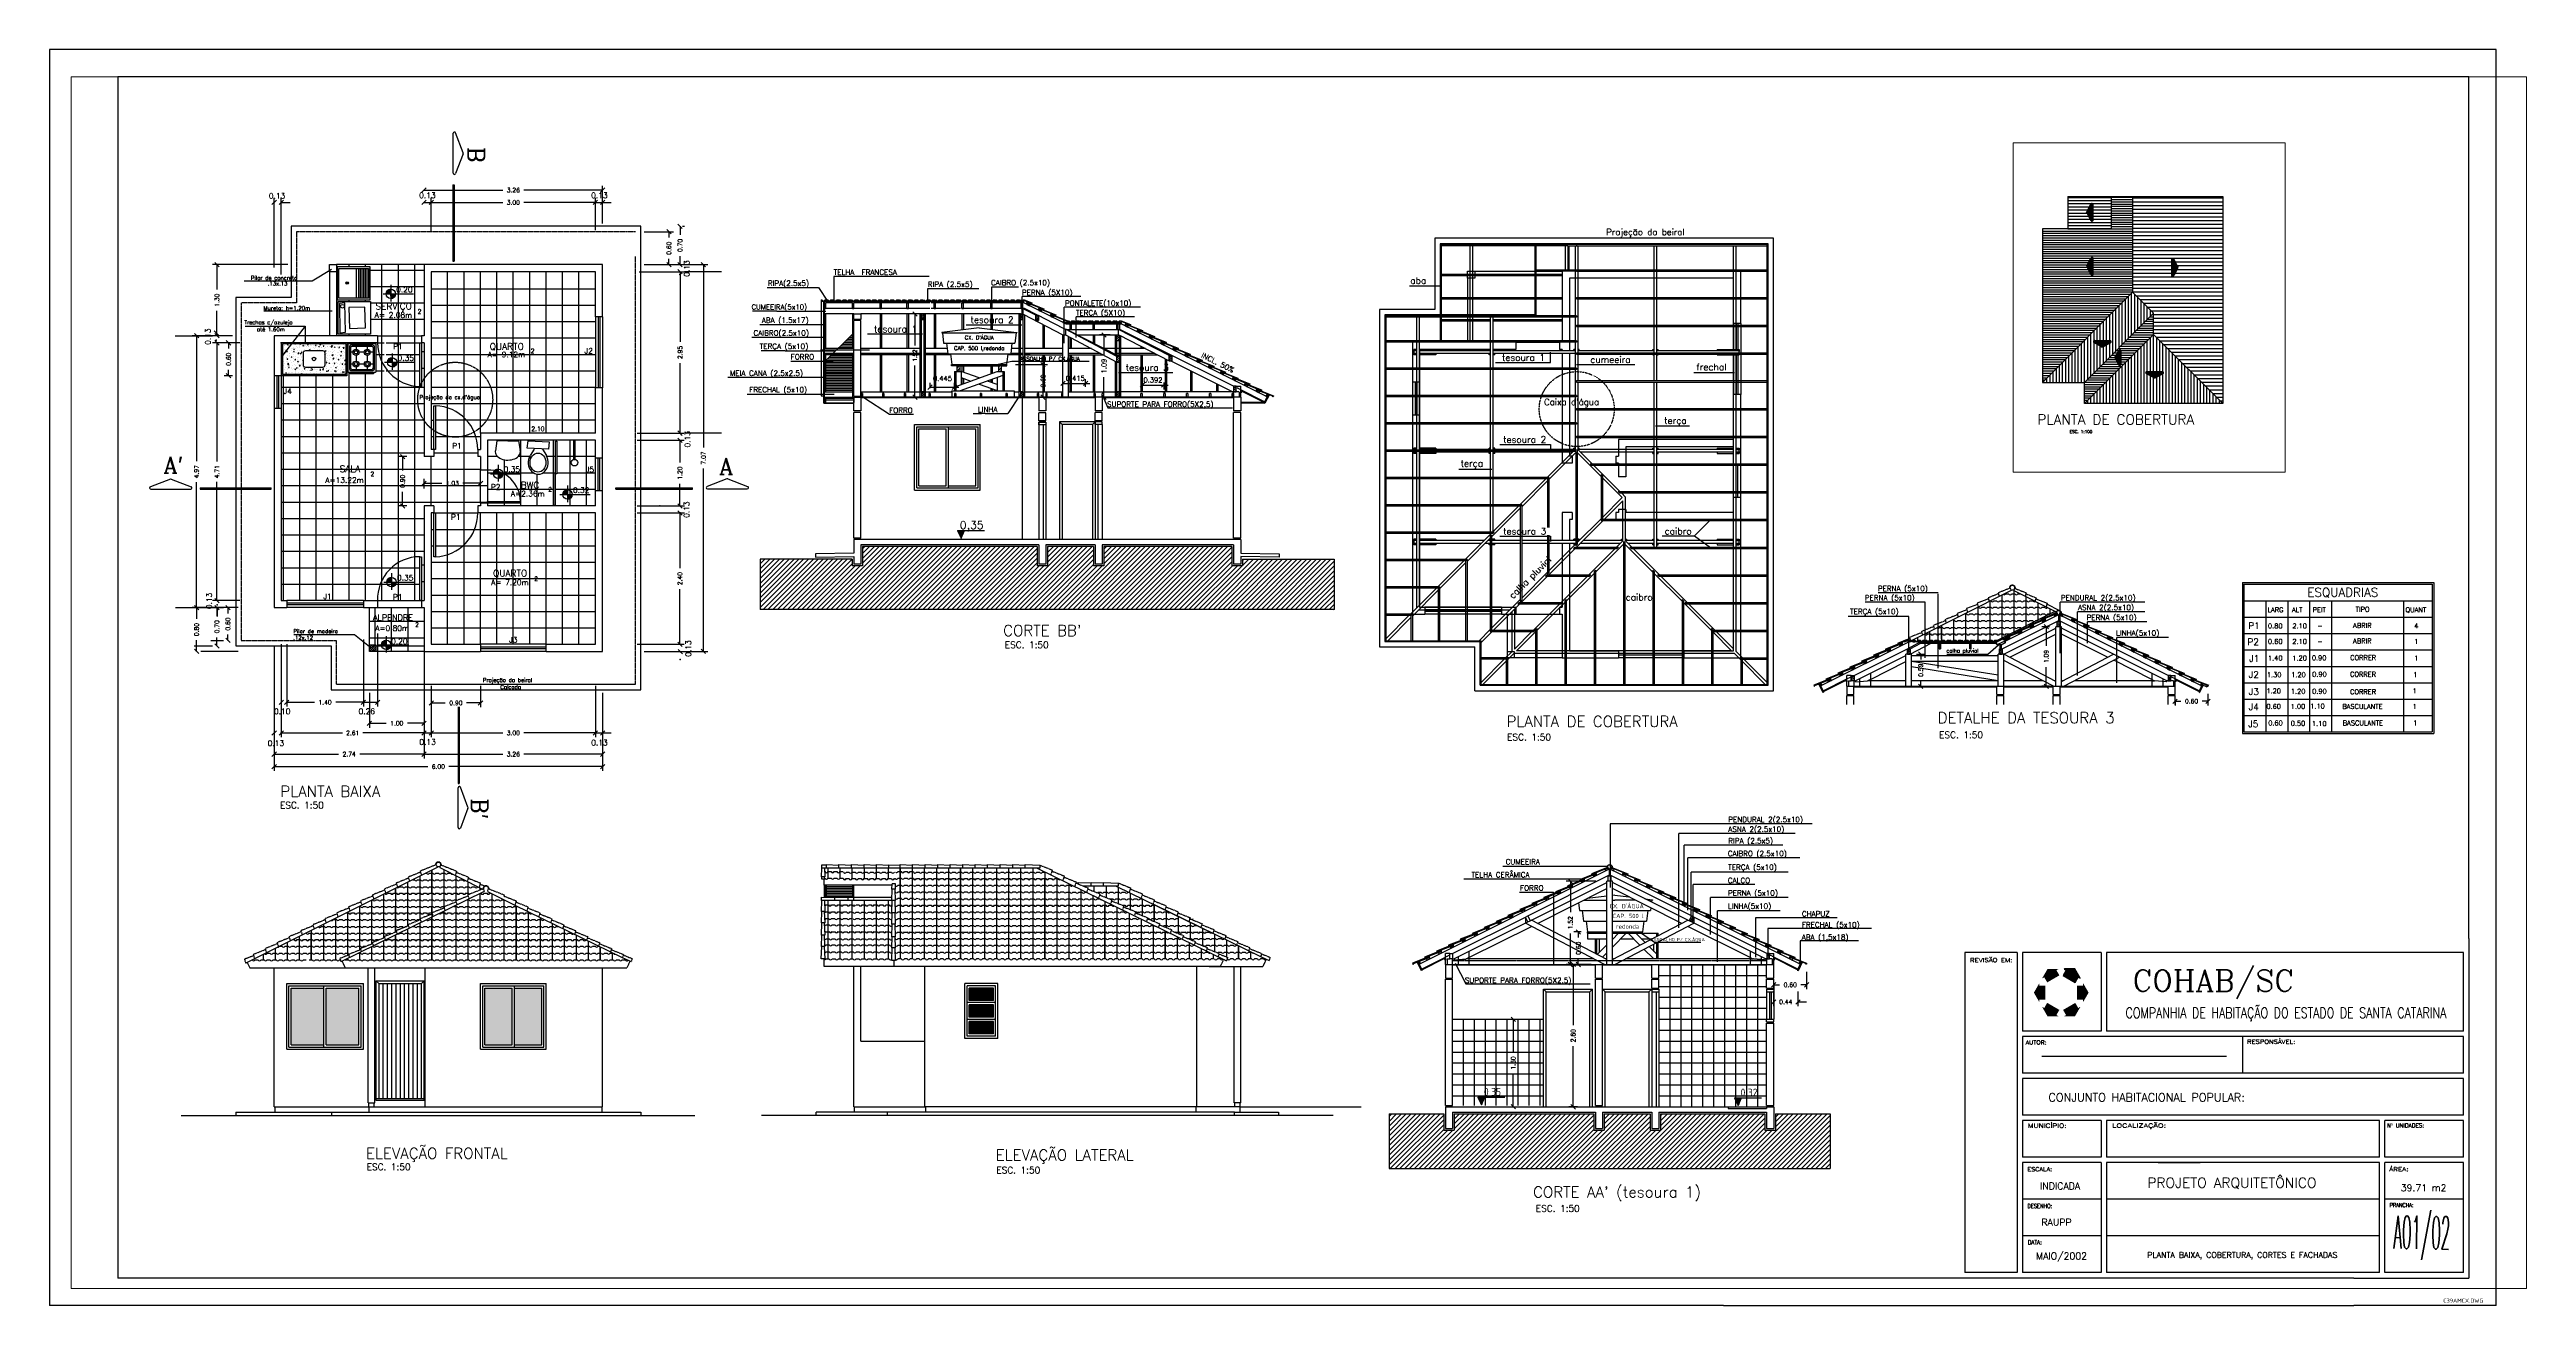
# Paper-space layout 'Layout1' of a CAD drawing. Extents: x -733 to 173, y 177 to 636.
# The model-space entities are those that its viewports show. They can reach past a viewport. Long polylines and large blocks are cut down to what shows.
import ezdxf
from ezdxf.enums import TextEntityAlignment as Align

# ---------------------------------------------------------------- set-up
doc = ezdxf.new("R2010")
doc.units = 0
doc.header["$LTSCALE"] = 15
doc.linetypes.add('DASHED2', pattern=[0.375, 0.25, -0.125])
doc.layers.get('0').update_dxf_attribs({"linetype": 'CONTINUOUS'})
doc.layers.get('DEFPOINTS').update_dxf_attribs({"linetype": 'CONTINUOUS'})
for name, color, linetype in [('APARELHOS', 244, 'CONTINUOUS'), ('CALÇADA', 244, 'CONTINUOUS'), ('CONCRETO', 5, 'CONTINUOUS'), ('CORTE', 244, 'CONTINUOUS'), ('CORTETERRA', 244, 'CONTINUOUS'), ('COTAS', 244, 'CONTINUOUS'), ('EQUIPAMENTOS', 1, 'CONTINUOUS'), ('JANELA', 5, 'CONTINUOUS'), ('MADEIRAME', 244, 'CONTINUOUS'), ('PAREDE', 7, 'CONTINUOUS'), ('PILAR', 1, 'CONTINUOUS'), ('PISO', 30, 'CONTINUOUS'), ('PORTA', 1, 'CONTINUOUS'), ('PORTA2', 30, 'CONTINUOUS'), ('PROJEÇÃO', 30, 'CONTINUOUS'), ('PROJTELHA', 30, 'CONTINUOUS'), ('SELO', 5, 'CONTINUOUS'), ('TELHA', 20, 'CONTINUOUS'), ('TELHADO', 20, 'CONTINUOUS'), ('TEXTO', 1, 'CONTINUOUS'), ('TEXTO2', 30, 'CONTINUOUS'), ('VIEW', 6, 'CONTINUOUS'), ('VISPAREDE', 5, 'CONTINUOUS'), ('VISTAL', 30, 'CONTINUOUS'), ('VISTAP', 244, 'CONTINUOUS')]:
    doc.layers.add(name, color=color, linetype=linetype)
doc.styles.add('ROMANC', font='ROMANC.SHX')
doc.styles.get("Standard").update_dxf_attribs({"font": 'ISOCP'})
doc.dimstyles.get("Standard").update_dxf_attribs({"dimscale": 0.8, "dimtxt": 0.1, "dimasz": 0.1, "dimexe": 0.1, "dimexo": 0.95, "dimgap": 0.09, "dimtad": 0, "dimzin": 0, "dimtxsty": 'ROMANC', "dimblk1": 'OBLIQUE', "dimblk2": 'OBLIQUE', "dimsah": 1, "dimcen": 0.09, "dimclrt": 244, "dimaunit": 1, "dimazin": 3, "dimtfac": 1, "dimtofl": 0, "dimtmove": 0, "dimatfit": 3, "dimtolj": 1, "dimtzin": 0})

# ---------------------------------------------------------------- blocks, each defined once
blk = doc.blocks.new('A$CAEFC')
at = {"layer": 'PROJEÇÃO', "color": 7}
blk.add_lwpolyline([(11.86, 16.86), (10.79, 14.98), (15.24, 12.41), (16.31, 14.29), (16.98, 13.91), (17.03, 14), (15.1, 17.33), (11.25, 17.33), (11.2, 17.25)], close=True, dxfattribs=at)
for points in [[(2.13, 11.24), (0.1, 8.67), (2.13, 12.01), (0.1, 8.67)], [(2.13, 12.01), (0.1, 8.67), (2.03, 12.01), (0.1, 8.67)], [(4.29, 11.26), (0.1, 8.67), (2.13, 11.24), (0.1, 8.67)], [(4.29, 6.12), (0.1, 8.67), (4.29, 11.26), (0.1, 8.67)], [(3.22, 13.91), (3.17, 14), (3.89, 14.29), (5.1, 17.33)], [(3.89, 14.29), (5.1, 17.33), (4.98, 12.42), (5.1, 17.33)], [(4.98, 12.42), (5.1, 17.33), (9.43, 14.99), (5.1, 17.33)], [(9.43, 14.99), (5.1, 17.33), (8.34, 16.86), (5.1, 17.33)], [(8.34, 16.86), (5.1, 17.33), (9, 17.25), (5.1, 17.33)], [(9, 17.25), (5.1, 17.33), (8.95, 17.33), (5.1, 17.33)], [(10.79, 14.98), (15.1, 17.33), (15.24, 12.41), (15.1, 17.33)], [(11.86, 16.86), (15.1, 17.33), (10.79, 14.98), (15.1, 17.33)], [(11.2, 17.25), (11.25, 17.33), (11.86, 16.86), (15.1, 17.33)], [(16.98, 13.91), (15.1, 17.33), (17.03, 14), (15.1, 17.33)], [(16.31, 14.29), (15.1, 17.33), (16.98, 13.91), (15.1, 17.33)], [(15.24, 12.41), (15.1, 17.33), (16.31, 14.29), (15.1, 17.33)], [(18.07, 11.24), (20.1, 8.67), (15.9, 11.23), (20.1, 8.67)], [(15.9, 11.23), (20.1, 8.67), (15.9, 6.09), (20.1, 8.67)], [(18.07, 12.01), (18.17, 12.01), (18.07, 11.24), (20.1, 8.67)], [(2.13, 5.34), (2.03, 5.34), (2.13, 6.1), (0.1, 8.67)], [(2.13, 6.1), (0.1, 8.67), (4.29, 6.12), (0.1, 8.67)], [(3.22, 3.44), (5.1, 0.01), (3.17, 3.35), (5.1, 0.01)], [(3.89, 3.05), (5.1, 0.01), (3.22, 3.44), (5.1, 0.01)], [(4.96, 4.94), (5.1, 0.01), (3.89, 3.05), (5.1, 0.01)], [(9.41, 2.37), (5.1, 0.01), (4.96, 4.94), (5.1, 0.01)], [(8.34, 0.48), (5.1, 0.01), (9.41, 2.37), (5.1, 0.01)], [(9, 0.1), (8.95, 0.01), (8.34, 0.48), (5.1, 0.01)], [(15.22, 4.92), (15.1, 0.01), (10.77, 2.35), (15.1, 0.01)], [(10.77, 2.35), (15.1, 0.01), (11.86, 0.48), (15.1, 0.01)], [(11.86, 0.48), (15.1, 0.01), (11.2, 0.1), (15.1, 0.01)], [(11.2, 0.1), (15.1, 0.01), (11.25, 0.01), (15.1, 0.01)], [(16.31, 3.05), (15.1, 0.01), (15.22, 4.92), (15.1, 0.01)], [(16.98, 3.44), (17.03, 3.35), (16.31, 3.05), (15.1, 0.01)], [(15.9, 6.09), (20.1, 8.67), (18.07, 6.1), (20.1, 8.67)], [(18.07, 6.1), (20.1, 8.67), (18.07, 5.34), (20.1, 8.67)], [(18.07, 5.34), (20.1, 8.67), (18.17, 5.34), (20.1, 8.67)]]:
    blk.add_solid(points, dxfattribs=at)
blk = doc.blocks.new('SELOCOH2')
for points in [[(-109.63, 54.2), (-124.2, 54.2, 0.021653)], [(-123.49, 52.28), (-108.24, 52.28, -0.032101)]]:
    blk.add_lwpolyline(points, format="xyb")
at = {"layer": 'SELO', "color": 5}
for p, q in [((-194.21, 129), (-194.21, 12)), ((-175.03, 129), (-194.21, 129)), ((-175.03, 129), (-175.03, 12)), ((-144.34, 38.85), (-173.11, 38.85)), ((-42.69, 38.85), (-142.42, 38.85)), ((-12, 38.85), (-40.77, 38.85)), ((-144.34, 25.43), (-173.11, 25.43)), ((-42.69, 25.43), (-142.42, 25.43)), ((-175.03, 12), (-194.21, 12))]:
    blk.add_line(p, q, dxfattribs=at)
at = {"layer": 'SELO', "color": 2, "linetype": 'CONTINUOUS'}
for p, q in [((-10, 134.13), (-10, 10)), ((-52.02, 10), (-282.43, 10)), ((-52.02, 10), (-10, 10))]:
    blk.add_line(p, q, dxfattribs=at)
at = {"layer": 'SELO', "color": 5, "linetype": 'CONTINUOUS'}
for q in [(0, 134.13), (-52.02, 0)]:
    blk.add_line((0, 0), q, dxfattribs=at)
at = {"layer": 'SELO', "color": 7}
for p, q in [((-173.11, 98.31), (-173.11, 84.88)), ((-142.42, 98.31), (-173.11, 98.31)), ((-12, 98.31), (-142.42, 98.31)), ((-92.56, 84.88), (-92.56, 98.31)), ((-12, 84.88), (-12, 98.31)), ((-12, 84.88), (-173.11, 84.88)), ((-12, 82.97), (-173.11, 82.97)), ((-173.11, 82.97), (-173.11, 69.54)), ((-12, 69.54), (-12, 82.97)), ((-12, 69.54), (-173.11, 69.54)), ((-173.11, 67.62), (-173.11, 54.2)), ((-144.34, 67.62), (-173.11, 67.62)), ((-144.34, 67.62), (-144.34, 54.2)), ((-142.42, 67.62), (-142.42, 54.2)), ((-42.69, 67.62), (-142.42, 67.62)), ((-42.69, 54.2), (-42.69, 67.62)), ((-12, 67.62), (-40.77, 67.62)), ((-40.77, 54.2), (-40.77, 67.62)), ((-12, 54.2), (-12, 67.62)), ((-144.34, 54.2), (-173.11, 54.2)), ((-173.11, 52.28), (-173.11, 12)), ((-144.34, 52.28), (-173.11, 52.28)), ((-144.34, 52.28), (-144.34, 12)), ((-42.69, 54.2), (-142.42, 54.2)), ((-142.42, 52.28), (-142.42, 12)), ((-42.69, 52.28), (-142.42, 52.28)), ((-42.69, 12), (-42.69, 52.28)), ((-12, 54.2), (-40.77, 54.2)), ((-12, 52.28), (-40.77, 52.28)), ((-40.77, 12), (-40.77, 52.28)), ((-12, 12), (-12, 52.28)), ((-144.34, 12), (-173.11, 12)), ((-42.69, 12), (-142.42, 12)), ((-12, 12), (-40.77, 12))]:
    blk.add_line(p, q, dxfattribs=at)
at = {"layer": 'SELO', "color": 30}
blk.add_line((-166.03, 91.17), (-98.61, 91.17), dxfattribs=at)
at = {"layer": 'SELO', "color": 2}
for points in [[(-144.34, 129), (-173.11, 129)], [(-173.11, 129), (-173.11, 100.23)], [(-144.34, 129), (-144.34, 100.23)], [(-12, 129), (-142.42, 129)], [(-142.42, 129), (-142.42, 100.23)], [(-12, 100.23), (-12, 129)], [(-144.34, 100.23), (-173.11, 100.23)], [(-12, 100.23), (-142.42, 100.23)]]:
    blk.add_lwpolyline(points, dxfattribs=at)
at = {"layer": 'SELO'}
blk.add_blockref('A$CAEFC', (-169.07, 105.69), dxfattribs=at)
at = {"layer": 'SELO', "color": 5, "style": 'ROMANC'}
for s, width, p, p2 in [('REVISÃO EM:', 1.036029, (-192.29, 125.5), (-176.82, 125.5)), ('AUTOR:', 0.944481, (-171.97, 95.4), (-164.35, 95.4)), ('RESPONSÁVEL:', 1.049769, (-91.05, 95.66), (-73.43, 95.66)), ('MUNICÍPIO:', 1.123551, (-171.15, 64.97), (-157.03, 64.97)), ('LOCALIZAÇÃO:', 1.254196, (-140.36, 65.02), (-120.65, 65.02)), ('ESCALA:', 1.003689, (-171.32, 49.05), (-162.29, 49.05)), ('ÁREA:', 1.110926, (-39.11, 49.05), (-32.04, 49.05)), ('DESENHO:', 0.795376, (-171.32, 35.61), (-162.29, 35.61)), ('PRANCHA:', 0.771304, (-38.94, 35.94), (-30.24, 35.94)), ('DATA:', 0.819312, (-171.16, 22.34), (-166.06, 22.34))]:
    blk.add_text(s, height=1.5, dxfattribs=dict(at, width=width)).set_placement(p, p2, align=Align.FIT)
at = {"layer": 'SELO', "color": 2, "linetype": 'CONTINUOUS', "style": 'ROMANC'}
blk.add_text('COHAB/SC', height=8, dxfattribs=at).set_placement((-103.43, 114.75), align=Align.CENTER)
at = {"layer": 'SELO', "color": 3, "style": 'ROMANC', "width": 0.626103}
blk.add_text('COMPANHIA DE HABITAÇÃO DO ESTADO DE SANTA CATARINA', height=3.8329, dxfattribs=at).set_placement((-135.45, 105.06), (-18.2, 105.06), align=Align.FIT)
at = {"layer": 'SELO', "color": 5, "linetype": 'CONTINUOUS', "style": 'ROMANC'}
blk.add_text('Nº UNIDADES:', height=1.5, dxfattribs=at).set_placement((-39.89, 65.06))
at = {"layer": 'SELO', "color": 5, "style": 'ROMANC'}
for tag, height, p in [('REGISTRO', 1.5, (-130.39, 86.34)), ('AUTOR', 1.5, (-130.45, 88.83)), ('MUNICIPIO', 2.5, (-160.18, 59.49)), ('LOCALIZAÇAO', 2.5, (-90.31, 60.11)), ('UNID', 2.5, (-27.28, 59.02)), ('ESCALA', 2.5, (-159.41, 43.7)), ('AREA', 2.5, (-26.55, 43.02)), ('DESENHO', 2.5, (-160.69, 30.45)), ('DATA', 2.5, (-160.95, 17.2))]:
    blk.add_attdef(tag, text='', height=height, dxfattribs=at).set_placement(p, align=Align.MIDDLE)
at = {"layer": 'SELO', "color": 6, "style": 'ROMANC'}
blk.add_attdef('TITULO', text='', height=3.7, dxfattribs=at).set_placement((-96.61, 45.22), align=Align.MIDDLE)
at = {"layer": 'SELO', "color": 3, "style": 'ROMANC'}
for tag, p in [('COMPLEMENTAÇAO', (-96.61, 30.96)), ('ESPECIFICAÇAO', (-92.79, 18.16))]:
    blk.add_attdef(tag, text='', height=2.5, dxfattribs=at).set_placement(p, align=Align.MIDDLE)
at = {"layer": 'SELO', "color": 6, "width": 0.4153}
blk.add_attdef('PRANCHA', text='', height=9, rotation=359.12027, dxfattribs=at).set_placement((-37.63, 20.82), (-16.89, 20.5), align=Align.FIT)
at = {"layer": 'SELO', "color": 5}
blk.add_attdef('ARQUIVO', text='', height=1.5, dxfattribs=at).set_placement((-12.06, 1.77), align=Align.MIDDLE_CENTER)
blk = doc.blocks.new('*X4')
at = {"color": 0}
for p, q in [((191.835, 96.809), (191.837, 96.811)), ((191.835, 96.81), (191.836, 96.811)), ((191.836, 96.806), (191.841, 96.811)), ((191.836, 96.808), (191.839, 96.811)), ((191.837, 96.804), (191.845, 96.811)), ((191.837, 96.805), (191.843, 96.811)), ((191.838, 96.803), (191.846, 96.811)), ((191.839, 96.8), (191.85, 96.811)), ((191.839, 96.802), (191.848, 96.811)), ((191.84, 96.798), (191.853, 96.811)), ((191.84, 96.799), (191.852, 96.811)), ((191.841, 96.796), (191.857, 96.811)), ((191.841, 96.797), (191.855, 96.811)), ((191.842, 96.794), (191.859, 96.811)), ((191.843, 96.792), (191.862, 96.811)), ((191.843, 96.793), (191.86, 96.811)), ((191.844, 96.79), (191.866, 96.811)), ((191.844, 96.791), (191.864, 96.811)), ((191.845, 96.787), (191.869, 96.811)), ((191.845, 96.788), (191.868, 96.811)), ((191.846, 96.785), (191.873, 96.811)), ((191.846, 96.786), (191.871, 96.811)), ((191.847, 96.784), (191.875, 96.811)), ((191.848, 96.781), (191.878, 96.811)), ((191.848, 96.782), (191.876, 96.811)), ((191.849, 96.779), (191.882, 96.811)), ((191.849, 96.78), (191.88, 96.811)), ((191.85, 96.776), (191.885, 96.811)), ((191.85, 96.778), (191.883, 96.811)), ((191.851, 96.775), (191.887, 96.811)), ((191.852, 96.773), (191.891, 96.811)), ((191.852, 96.774), (191.889, 96.811)), ((191.853, 96.77), (191.894, 96.811)), ((191.853, 96.772), (191.892, 96.811)), ((191.854, 96.768), (191.898, 96.811)), ((191.854, 96.769), (191.896, 96.811)), ((191.855, 96.767), (191.897, 96.809)), ((191.856, 96.766), (191.896, 96.806)), ((191.856, 96.764), (191.894, 96.802)), ((191.857, 96.763), (191.893, 96.799)), ((191.857, 96.762), (191.891, 96.796)), ((191.858, 96.761), (191.89, 96.793)), ((191.858, 96.76), (191.888, 96.79)), ((191.859, 96.758), (191.887, 96.786)), ((191.86, 96.757), (191.885, 96.783)), ((191.86, 96.756), (191.884, 96.78)), ((191.861, 96.755), (191.882, 96.777)), ((191.861, 96.754), (191.881, 96.773)), ((191.862, 96.752), (191.879, 96.77)), ((191.862, 96.751), (191.878, 96.767)), ((191.863, 96.75), (191.876, 96.764)), ((191.863, 96.749), (191.875, 96.76)), ((191.864, 96.748), (191.874, 96.757)), ((191.865, 96.746), (191.872, 96.754)), ((191.865, 96.745), (191.871, 96.751)), ((191.866, 96.744), (191.869, 96.747)), ((191.866, 96.743), (191.868, 96.744))]:
    blk.add_line(p, q, dxfattribs=at)
blk = doc.blocks.new('_OBLIQUE')
at = {"color": 0, "linetype": 'BYBLOCK'}
blk.add_line((-0.5, -0.5), (0.5, 0.5), dxfattribs=at)
blk = doc.blocks.new('*D13')
at = {"color": 0, "linetype": 'BYBLOCK'}
for p, q in [((179.035, 99.359), (179.898, 99.359)), ((179.818, 99.359), (179.818, 98.353)), ((179.818, 96.959), (179.818, 97.965)), ((179.035, 96.959), (179.898, 96.959))]:
    blk.add_line(p, q, dxfattribs=at)
at = {"layer": 'DEFPOINTS', "color": 0, "linetype": 'BYBLOCK'}
for p in [(178.275, 99.359), (178.275, 96.959), (179.818, 96.959)]:
    blk.add_point(p, dxfattribs=at)
at = {"color": 0, "linetype": 'BYBLOCK', "xscale": 0.08000000000000002, "yscale": 0.08000000000000002, "zscale": 0.08000000000000002}
for p, rotation in [((179.818, 99.359), 90), ((179.818, 96.959), 270)]:
    blk.add_blockref('_OBLIQUE', p, dxfattribs=dict(at, rotation=rotation))
at = {"color": 244, "linetype": 'BYBLOCK', "insert": (179.818, 98.159), "char_height": 0.08, "attachment_point": 5, "rotation": 90, "style": 'ROMANC'}
blk.add_mtext('\\A1;2.40', dxfattribs=at)
blk = doc.blocks.new('*D12')
at = {"color": 0, "linetype": 'BYBLOCK'}
for p, q in [((179.035, 100.689), (179.898, 100.689)), ((179.818, 100.689), (179.818, 100.283)), ((179.818, 99.489), (179.818, 99.895)), ((179.035, 99.489), (179.898, 99.489))]:
    blk.add_line(p, q, dxfattribs=at)
at = {"layer": 'DEFPOINTS', "color": 0, "linetype": 'BYBLOCK'}
for p in [(178.275, 100.689), (178.275, 99.489), (179.818, 99.489)]:
    blk.add_point(p, dxfattribs=at)
at = {"color": 0, "linetype": 'BYBLOCK', "xscale": 0.08000000000000002, "yscale": 0.08000000000000002, "zscale": 0.08000000000000002}
for p, rotation in [((179.818, 100.689), 90), ((179.818, 99.489), 270)]:
    blk.add_blockref('_OBLIQUE', p, dxfattribs=dict(at, rotation=rotation))
at = {"color": 244, "linetype": 'BYBLOCK', "insert": (179.818, 100.089), "char_height": 0.08, "attachment_point": 5, "rotation": 90, "style": 'ROMANC'}
blk.add_mtext('\\A1;1.20', dxfattribs=at)
blk = doc.blocks.new('*D21')
at = {"color": 0, "linetype": 'BYBLOCK'}
for p, q in [((172.405, 96.919), (172.405, 94.644)), ((178.405, 96.069), (178.405, 94.644)), ((172.405, 94.724), (175.211, 94.724)), ((178.405, 94.724), (175.599, 94.724))]:
    blk.add_line(p, q, dxfattribs=at)
at = {"layer": 'DEFPOINTS', "color": 0, "linetype": 'BYBLOCK'}
for p in [(172.405, 97.679), (178.405, 96.829), (178.405, 94.724)]:
    blk.add_point(p, dxfattribs=at)
at = {"color": 0, "linetype": 'BYBLOCK', "xscale": 0.08000000000000002, "yscale": 0.08000000000000002, "zscale": 0.08000000000000002, "rotation": 180}
blk.add_blockref('_OBLIQUE', (172.405, 94.724), dxfattribs=at)
at = {"color": 0, "linetype": 'BYBLOCK', "xscale": 0.08000000000000002, "yscale": 0.08000000000000002, "zscale": 0.08000000000000002}
blk.add_blockref('_OBLIQUE', (178.405, 94.724), dxfattribs=at)
at = {"color": 244, "linetype": 'BYBLOCK', "insert": (175.405, 94.724), "char_height": 0.08, "attachment_point": 5, "style": 'ROMANC'}
blk.add_mtext('\\A1;6.00', dxfattribs=at)
blk = doc.blocks.new('*D20')
at = {"color": 0, "linetype": 'BYBLOCK'}
for p, q in [((178.405, 96.069), (178.405, 94.871)), ((175.145, 94.951), (176.581, 94.951)), ((178.405, 94.951), (176.969, 94.951))]:
    blk.add_line(p, q, dxfattribs=at)
at = {"layer": 'DEFPOINTS', "color": 0, "linetype": 'BYBLOCK'}
for p in [(175.145, 96.829), (178.405, 96.829), (178.405, 94.951)]:
    blk.add_point(p, dxfattribs=at)
at = {"color": 0, "linetype": 'BYBLOCK', "xscale": 0.08000000000000002, "yscale": 0.08000000000000002, "zscale": 0.08000000000000002, "rotation": 180}
blk.add_blockref('_OBLIQUE', (175.145, 94.951), dxfattribs=at)
at = {"color": 0, "linetype": 'BYBLOCK', "xscale": 0.08000000000000002, "yscale": 0.08000000000000002, "zscale": 0.08000000000000002}
blk.add_blockref('_OBLIQUE', (178.405, 94.951), dxfattribs=at)
at = {"color": 244, "linetype": 'BYBLOCK', "insert": (176.775, 94.951), "char_height": 0.08, "attachment_point": 5, "style": 'ROMANC'}
blk.add_mtext('\\A1;3.26', dxfattribs=at)
blk = doc.blocks.new('*D19')
at = {"color": 0, "linetype": 'BYBLOCK'}
for p, q in [((172.405, 96.919), (172.405, 94.871)), ((175.145, 96.069), (175.145, 94.871)), ((172.405, 94.951), (173.578, 94.951)), ((175.145, 94.951), (173.973, 94.951))]:
    blk.add_line(p, q, dxfattribs=at)
at = {"layer": 'DEFPOINTS', "color": 0, "linetype": 'BYBLOCK'}
for p in [(172.405, 97.679), (175.145, 96.829), (175.145, 94.951)]:
    blk.add_point(p, dxfattribs=at)
at = {"color": 0, "linetype": 'BYBLOCK', "xscale": 0.08000000000000002, "yscale": 0.08000000000000002, "zscale": 0.08000000000000002, "rotation": 180}
blk.add_blockref('_OBLIQUE', (172.405, 94.951), dxfattribs=at)
at = {"color": 0, "linetype": 'BYBLOCK', "xscale": 0.08000000000000002, "yscale": 0.08000000000000002, "zscale": 0.08000000000000002}
blk.add_blockref('_OBLIQUE', (175.145, 94.951), dxfattribs=at)
at = {"color": 244, "linetype": 'BYBLOCK', "insert": (173.775, 94.951), "char_height": 0.08, "attachment_point": 5, "style": 'ROMANC'}
blk.add_mtext('\\A1;2.74', dxfattribs=at)
blk = doc.blocks.new('*D18')
at = {"color": 0, "linetype": 'BYBLOCK'}
for p, q in [((178.275, 96.199), (178.275, 95.259)), ((175.275, 95.339), (176.581, 95.339)), ((178.275, 95.339), (176.969, 95.339))]:
    blk.add_line(p, q, dxfattribs=at)
at = {"layer": 'DEFPOINTS', "color": 0, "linetype": 'BYBLOCK'}
for p in [(175.275, 96.959), (178.275, 96.959), (178.275, 95.339)]:
    blk.add_point(p, dxfattribs=at)
at = {"color": 0, "linetype": 'BYBLOCK', "xscale": 0.08000000000000002, "yscale": 0.08000000000000002, "zscale": 0.08000000000000002, "rotation": 180}
blk.add_blockref('_OBLIQUE', (175.275, 95.339), dxfattribs=at)
at = {"color": 0, "linetype": 'BYBLOCK', "xscale": 0.08000000000000002, "yscale": 0.08000000000000002, "zscale": 0.08000000000000002}
blk.add_blockref('_OBLIQUE', (178.275, 95.339), dxfattribs=at)
at = {"color": 244, "linetype": 'BYBLOCK', "insert": (176.775, 95.339), "char_height": 0.08, "attachment_point": 5, "style": 'ROMANC'}
blk.add_mtext('\\A1;3.00', dxfattribs=at)
blk = doc.blocks.new('*D17')
at = {"color": 0, "linetype": 'BYBLOCK'}
for p, q in [((175.145, 97.049), (175.145, 95.259)), ((172.535, 95.339), (173.656, 95.339)), ((175.145, 95.339), (174.025, 95.339))]:
    blk.add_line(p, q, dxfattribs=at)
at = {"layer": 'DEFPOINTS', "color": 0, "linetype": 'BYBLOCK'}
for p in [(172.535, 97.809), (175.145, 97.809), (175.145, 95.339)]:
    blk.add_point(p, dxfattribs=at)
at = {"color": 0, "linetype": 'BYBLOCK', "xscale": 0.08000000000000002, "yscale": 0.08000000000000002, "zscale": 0.08000000000000002, "rotation": 180}
blk.add_blockref('_OBLIQUE', (172.535, 95.339), dxfattribs=at)
at = {"color": 0, "linetype": 'BYBLOCK', "xscale": 0.08000000000000002, "yscale": 0.08000000000000002, "zscale": 0.08000000000000002}
blk.add_blockref('_OBLIQUE', (175.145, 95.339), dxfattribs=at)
at = {"color": 244, "linetype": 'BYBLOCK', "insert": (173.84, 95.339), "char_height": 0.08, "attachment_point": 5, "style": 'ROMANC'}
blk.add_mtext('\\A1;2.61', dxfattribs=at)
blk = doc.blocks.new('*D16')
at = {"color": 0, "linetype": 'BYBLOCK'}
for p, q in [((174.145, 96.069), (174.145, 95.435)), ((175.145, 96.069), (175.145, 95.435)), ((174.145, 95.515), (174.451, 95.515)), ((175.145, 95.515), (174.839, 95.515))]:
    blk.add_line(p, q, dxfattribs=at)
at = {"layer": 'DEFPOINTS', "color": 0, "linetype": 'BYBLOCK'}
for p in [(174.145, 96.829), (175.145, 96.829), (175.145, 95.515)]:
    blk.add_point(p, dxfattribs=at)
at = {"color": 0, "linetype": 'BYBLOCK', "xscale": 0.08000000000000002, "yscale": 0.08000000000000002, "zscale": 0.08000000000000002, "rotation": 180}
blk.add_blockref('_OBLIQUE', (174.145, 95.515), dxfattribs=at)
at = {"color": 0, "linetype": 'BYBLOCK', "xscale": 0.08000000000000002, "yscale": 0.08000000000000002, "zscale": 0.08000000000000002}
blk.add_blockref('_OBLIQUE', (175.145, 95.515), dxfattribs=at)
at = {"color": 244, "linetype": 'BYBLOCK', "insert": (174.645, 95.515), "char_height": 0.08, "attachment_point": 5, "style": 'ROMANC'}
blk.add_mtext('\\A1;1.00', dxfattribs=at)
blk = doc.blocks.new('*D15')
at = {"color": 0, "linetype": 'BYBLOCK'}
for p, q in [((175.275, 96.199), (175.275, 95.807)), ((176.175, 96.199), (176.175, 95.807)), ((175.275, 95.887), (175.531, 95.887)), ((176.175, 95.887), (175.919, 95.887))]:
    blk.add_line(p, q, dxfattribs=at)
at = {"layer": 'DEFPOINTS', "color": 0, "linetype": 'BYBLOCK'}
for p in [(175.275, 96.959), (176.175, 96.959), (176.175, 95.887)]:
    blk.add_point(p, dxfattribs=at)
at = {"color": 0, "linetype": 'BYBLOCK', "xscale": 0.08000000000000002, "yscale": 0.08000000000000002, "zscale": 0.08000000000000002, "rotation": 180}
blk.add_blockref('_OBLIQUE', (175.275, 95.887), dxfattribs=at)
at = {"color": 0, "linetype": 'BYBLOCK', "xscale": 0.08000000000000002, "yscale": 0.08000000000000002, "zscale": 0.08000000000000002}
blk.add_blockref('_OBLIQUE', (176.175, 95.887), dxfattribs=at)
at = {"color": 244, "linetype": 'BYBLOCK', "insert": (175.725, 95.887), "char_height": 0.08, "attachment_point": 5, "style": 'ROMANC'}
blk.add_mtext('\\A1;0.90', dxfattribs=at)
blk = doc.blocks.new('*D14')
at = {"color": 0, "linetype": 'BYBLOCK'}
for p, q in [((174.035, 97.049), (174.035, 95.819)), ((172.635, 95.899), (173.141, 95.899)), ((174.035, 95.899), (173.529, 95.899))]:
    blk.add_line(p, q, dxfattribs=at)
at = {"layer": 'DEFPOINTS', "color": 0, "linetype": 'BYBLOCK'}
for p in [(172.635, 97.809), (174.035, 97.809), (174.035, 95.899)]:
    blk.add_point(p, dxfattribs=at)
at = {"color": 0, "linetype": 'BYBLOCK', "xscale": 0.08000000000000002, "yscale": 0.08000000000000002, "zscale": 0.08000000000000002, "rotation": 180}
blk.add_blockref('_OBLIQUE', (172.635, 95.899), dxfattribs=at)
at = {"color": 0, "linetype": 'BYBLOCK', "xscale": 0.08000000000000002, "yscale": 0.08000000000000002, "zscale": 0.08000000000000002}
blk.add_blockref('_OBLIQUE', (174.035, 95.899), dxfattribs=at)
at = {"color": 244, "linetype": 'BYBLOCK', "insert": (173.335, 95.899), "char_height": 0.08, "attachment_point": 5, "style": 'ROMANC'}
blk.add_mtext('\\A1;1.40', dxfattribs=at)
blk = doc.blocks.new('*X2')
at = {"color": 0, "linetype": 'CONTINUOUS'}
for p, q in [((217.21, -877.821), (217.294, -877.736)), ((217.21, -877.819), (217.292, -877.737)), ((217.21, -877.817), (217.291, -877.737)), ((217.21, -877.816), (217.289, -877.737)), ((217.21, -877.814), (217.287, -877.737)), ((217.21, -877.812), (217.285, -877.737)), ((217.21, -877.81), (217.283, -877.737)), ((217.211, -877.822), (217.295, -877.737)), ((217.211, -877.807), (217.281, -877.738)), ((217.211, -877.805), (217.278, -877.738)), ((217.212, -877.822), (217.295, -877.739)), ((217.212, -877.803), (217.276, -877.739)), ((217.212, -877.801), (217.274, -877.739)), ((217.213, -877.798), (217.271, -877.74)), ((217.214, -877.822), (217.295, -877.741)), ((217.214, -877.796), (217.269, -877.741)), ((217.215, -877.793), (217.266, -877.741)), ((217.216, -877.822), (217.295, -877.743)), ((217.216, -877.79), (217.263, -877.743)), ((217.217, -877.787), (217.26, -877.744)), ((217.218, -877.822), (217.295, -877.744)), ((217.219, -877.784), (217.257, -877.745)), ((217.219, -877.822), (217.295, -877.746)), ((217.22, -877.78), (217.253, -877.747)), ((217.221, -877.822), (217.295, -877.748)), ((217.223, -877.822), (217.295, -877.75)), ((217.223, -877.776), (217.249, -877.75)), ((217.225, -877.822), (217.295, -877.752)), ((217.226, -877.822), (217.295, -877.753)), ((217.227, -877.77), (217.243, -877.754)), ((217.228, -877.822), (217.295, -877.755)), ((217.23, -877.822), (217.295, -877.757)), ((217.232, -877.822), (217.295, -877.759)), ((217.234, -877.822), (217.295, -877.76)), ((217.235, -877.822), (217.295, -877.762)), ((217.237, -877.822), (217.295, -877.764)), ((217.239, -877.822), (217.295, -877.766)), ((217.241, -877.822), (217.295, -877.767)), ((217.242, -877.822), (217.295, -877.769)), ((217.244, -877.822), (217.295, -877.771)), ((217.246, -877.822), (217.295, -877.773)), ((217.248, -877.822), (217.295, -877.775)), ((217.249, -877.822), (217.295, -877.776)), ((217.251, -877.822), (217.295, -877.778)), ((217.253, -877.822), (217.295, -877.78)), ((217.255, -877.822), (217.295, -877.782)), ((217.257, -877.822), (217.295, -877.783)), ((217.258, -877.822), (217.295, -877.785)), ((217.26, -877.822), (217.295, -877.787)), ((217.262, -877.822), (217.295, -877.789)), ((217.264, -877.822), (217.295, -877.79)), ((217.265, -877.822), (217.295, -877.792)), ((217.267, -877.822), (217.295, -877.794)), ((217.269, -877.822), (217.295, -877.796)), ((217.271, -877.822), (217.295, -877.798)), ((217.272, -877.822), (217.295, -877.799)), ((217.274, -877.822), (217.295, -877.801)), ((217.276, -877.822), (217.295, -877.803)), ((217.278, -877.822), (217.295, -877.805)), ((217.279, -877.822), (217.295, -877.806)), ((217.281, -877.822), (217.295, -877.808)), ((217.283, -877.822), (217.295, -877.81)), ((217.285, -877.822), (217.295, -877.812)), ((217.287, -877.822), (217.295, -877.813)), ((217.288, -877.822), (217.295, -877.815)), ((217.29, -877.822), (217.295, -877.817)), ((217.292, -877.822), (217.295, -877.819)), ((217.294, -877.822), (217.295, -877.821)), ((217.295, -877.822), (217.295, -877.822)), ((217.295, -877.824), (217.297, -877.822)), ((217.295, -877.826), (217.299, -877.822)), ((217.295, -877.828), (217.301, -877.822)), ((217.295, -877.829), (217.302, -877.822)), ((217.295, -877.831), (217.304, -877.822)), ((217.295, -877.833), (217.306, -877.822)), ((217.295, -877.835), (217.308, -877.822)), ((217.295, -877.836), (217.31, -877.822)), ((217.295, -877.838), (217.311, -877.822)), ((217.295, -877.84), (217.313, -877.822)), ((217.295, -877.842), (217.315, -877.822)), ((217.295, -877.843), (217.317, -877.822)), ((217.295, -877.845), (217.318, -877.822)), ((217.295, -877.847), (217.32, -877.822)), ((217.295, -877.849), (217.322, -877.822)), ((217.295, -877.851), (217.324, -877.822)), ((217.295, -877.852), (217.325, -877.822)), ((217.295, -877.854), (217.327, -877.822)), ((217.295, -877.856), (217.329, -877.822)), ((217.295, -877.858), (217.331, -877.822)), ((217.295, -877.859), (217.333, -877.822)), ((217.295, -877.861), (217.334, -877.822)), ((217.295, -877.863), (217.336, -877.822)), ((217.295, -877.865), (217.338, -877.822)), ((217.295, -877.866), (217.34, -877.822)), ((217.295, -877.868), (217.341, -877.822)), ((217.295, -877.87), (217.343, -877.822)), ((217.295, -877.872), (217.345, -877.822)), ((217.295, -877.874), (217.347, -877.822)), ((217.295, -877.875), (217.348, -877.822)), ((217.295, -877.877), (217.35, -877.822)), ((217.295, -877.879), (217.352, -877.822)), ((217.295, -877.881), (217.354, -877.822)), ((217.295, -877.882), (217.355, -877.822)), ((217.295, -877.884), (217.357, -877.822)), ((217.295, -877.886), (217.359, -877.822)), ((217.295, -877.888), (217.361, -877.822)), ((217.295, -877.889), (217.363, -877.822)), ((217.295, -877.891), (217.364, -877.822)), ((217.295, -877.893), (217.366, -877.822)), ((217.295, -877.895), (217.368, -877.822)), ((217.295, -877.897), (217.37, -877.822)), ((217.295, -877.898), (217.371, -877.822)), ((217.295, -877.9), (217.373, -877.822)), ((217.295, -877.902), (217.375, -877.822)), ((217.295, -877.904), (217.377, -877.822)), ((217.295, -877.905), (217.378, -877.822)), ((217.295, -877.907), (217.38, -877.822)), ((217.297, -877.907), (217.38, -877.823)), ((217.298, -877.907), (217.38, -877.825)), ((217.3, -877.907), (217.38, -877.827)), ((217.302, -877.907), (217.38, -877.829)), ((217.304, -877.907), (217.38, -877.831)), ((217.306, -877.907), (217.38, -877.833)), ((217.308, -877.906), (217.379, -877.835)), ((217.31, -877.906), (217.379, -877.837)), ((217.313, -877.906), (217.379, -877.839)), ((217.315, -877.905), (217.378, -877.842)), ((217.317, -877.904), (217.378, -877.844)), ((217.32, -877.904), (217.377, -877.847)), ((217.322, -877.903), (217.376, -877.849)), ((217.325, -877.902), (217.375, -877.852)), ((217.328, -877.901), (217.374, -877.855)), ((217.331, -877.899), (217.373, -877.858)), ((217.335, -877.898), (217.371, -877.861)), ((217.339, -877.895), (217.369, -877.865)), ((217.343, -877.892), (217.365, -877.87)), ((217.351, -877.886), (217.359, -877.878))]:
    blk.add_line(p, q, dxfattribs=at)
blk = doc.blocks.new('*D24')
at = {"color": 0, "linetype": 'BYBLOCK'}
for p, q in [((171.645, 102.599), (170.907, 102.599)), ((170.987, 102.599), (170.987, 100.308)), ((170.987, 97.629), (170.987, 99.92)), ((171.645, 97.629), (170.907, 97.629))]:
    blk.add_line(p, q, dxfattribs=at)
at = {"layer": 'DEFPOINTS', "color": 0, "linetype": 'BYBLOCK'}
for p in [(172.405, 102.599), (170.987, 97.629), (172.405, 97.629)]:
    blk.add_point(p, dxfattribs=at)
at = {"color": 0, "linetype": 'BYBLOCK', "xscale": 0.08000000000000002, "yscale": 0.08000000000000002, "zscale": 0.08000000000000002}
for p, rotation in [((170.987, 102.599), 90), ((170.987, 97.629), 270)]:
    blk.add_blockref('_OBLIQUE', p, dxfattribs=dict(at, rotation=rotation))
at = {"color": 244, "linetype": 'BYBLOCK', "insert": (170.987, 100.114), "char_height": 0.08, "attachment_point": 5, "rotation": 90, "style": 'ROMANC'}
blk.add_mtext('\\A1;4.97', dxfattribs=at)
blk = doc.blocks.new('*D23')
at = {"color": 0, "linetype": 'BYBLOCK'}
for p, q in [((171.775, 102.469), (171.279, 102.469)), ((171.359, 102.469), (171.359, 100.298)), ((171.359, 97.759), (171.359, 99.929)), ((171.775, 97.759), (171.279, 97.759))]:
    blk.add_line(p, q, dxfattribs=at)
at = {"layer": 'DEFPOINTS', "color": 0, "linetype": 'BYBLOCK'}
for p in [(172.535, 102.469), (171.359, 97.759), (172.535, 97.759)]:
    blk.add_point(p, dxfattribs=at)
at = {"color": 0, "linetype": 'BYBLOCK', "xscale": 0.08000000000000002, "yscale": 0.08000000000000002, "zscale": 0.08000000000000002}
for p, rotation in [((171.359, 102.469), 90), ((171.359, 97.759), 270)]:
    blk.add_blockref('_OBLIQUE', p, dxfattribs=dict(at, rotation=rotation))
at = {"color": 244, "linetype": 'BYBLOCK', "insert": (171.359, 100.114), "char_height": 0.08, "attachment_point": 5, "rotation": 90, "style": 'ROMANC'}
blk.add_mtext('\\A1;4.71', dxfattribs=at)
blk = doc.blocks.new('*D22')
at = {"color": 0, "linetype": 'BYBLOCK'}
for p, q in [((171.775, 102.469), (171.491, 102.469)), ((171.571, 102.469), (171.571, 102.363)), ((171.645, 101.869), (171.491, 101.869)), ((171.571, 101.869), (171.571, 101.975))]:
    blk.add_line(p, q, dxfattribs=at)
at = {"layer": 'DEFPOINTS', "color": 0, "linetype": 'BYBLOCK'}
for p in [(172.535, 102.469), (171.571, 101.869), (172.405, 101.869)]:
    blk.add_point(p, dxfattribs=at)
at = {"color": 0, "linetype": 'BYBLOCK', "xscale": 0.08000000000000002, "yscale": 0.08000000000000002, "zscale": 0.08000000000000002}
for p, rotation in [((171.571, 102.469), 90), ((171.571, 101.869), 270)]:
    blk.add_blockref('_OBLIQUE', p, dxfattribs=dict(at, rotation=rotation))
at = {"color": 244, "linetype": 'BYBLOCK', "insert": (171.571, 102.169), "char_height": 0.08, "attachment_point": 5, "rotation": 90, "style": 'ROMANC'}
blk.add_mtext('\\A1;0.60', dxfattribs=at)
blk = doc.blocks.new('*D25')
at = {"color": 0, "linetype": 'BYBLOCK'}
for p, q in [((174.83, 100.389), (174.671, 100.389)), ((174.751, 100.389), (174.751, 100.133)), ((174.751, 99.489), (174.751, 99.745)), ((174.83, 99.489), (174.671, 99.489))]:
    blk.add_line(p, q, dxfattribs=at)
at = {"layer": 'DEFPOINTS', "color": 0, "linetype": 'BYBLOCK'}
for p in [(175.15, 100.389), (174.751, 99.489), (175.15, 99.489)]:
    blk.add_point(p, dxfattribs=at)
at = {"color": 0, "linetype": 'BYBLOCK', "xscale": 0.08000000000000002, "yscale": 0.08000000000000002, "zscale": 0.08000000000000002}
for p, rotation in [((174.751, 100.389), 90), ((174.751, 99.489), 270)]:
    blk.add_blockref('_OBLIQUE', p, dxfattribs=dict(at, rotation=rotation))
at = {"color": 244, "linetype": 'BYBLOCK', "insert": (174.751, 99.939), "char_height": 0.08, "attachment_point": 5, "rotation": 90, "style": 'ROMANC'}
blk.add_mtext('\\A1;0.90', dxfattribs=at)
blk = doc.blocks.new('*D26')
at = {"color": 0, "linetype": 'BYBLOCK'}
for p, q in [((175.145, 99.809), (175.145, 99.983)), ((175.145, 99.903), (175.466, 99.903)), ((176.175, 99.903), (175.854, 99.903)), ((176.175, 99.809), (176.175, 99.983))]:
    blk.add_line(p, q, dxfattribs=at)
at = {"layer": 'DEFPOINTS', "color": 0, "linetype": 'BYBLOCK'}
for p in [(176.175, 99.903), (175.145, 99.489), (176.175, 99.489)]:
    blk.add_point(p, dxfattribs=at)
at = {"color": 0, "linetype": 'BYBLOCK', "xscale": 0.08000000000000002, "yscale": 0.08000000000000002, "zscale": 0.08000000000000002, "rotation": 180}
blk.add_blockref('_OBLIQUE', (175.145, 99.903), dxfattribs=at)
at = {"color": 0, "linetype": 'BYBLOCK', "xscale": 0.08000000000000002, "yscale": 0.08000000000000002, "zscale": 0.08000000000000002}
blk.add_blockref('_OBLIQUE', (176.175, 99.903), dxfattribs=at)
at = {"color": 244, "linetype": 'BYBLOCK', "insert": (175.66, 99.903), "char_height": 0.08, "attachment_point": 5, "style": 'ROMANC'}
blk.add_mtext('\\A1;1.03', dxfattribs=at)
blk = doc.blocks.new('*D11')
at = {"color": 0, "linetype": 'BYBLOCK'}
for p, q in [((175.145, 105.261), (176.581, 105.261)), ((178.405, 105.261), (176.969, 105.261)), ((178.405, 104.659), (178.405, 105.341))]:
    blk.add_line(p, q, dxfattribs=at)
at = {"layer": 'DEFPOINTS', "color": 0, "linetype": 'BYBLOCK'}
for p in [(178.405, 105.261), (178.405, 103.899), (175.145, 103.049)]:
    blk.add_point(p, dxfattribs=at)
at = {"color": 0, "linetype": 'BYBLOCK', "xscale": 0.08000000000000002, "yscale": 0.08000000000000002, "zscale": 0.08000000000000002, "rotation": 180}
blk.add_blockref('_OBLIQUE', (175.145, 105.261), dxfattribs=at)
at = {"color": 0, "linetype": 'BYBLOCK', "xscale": 0.08000000000000002, "yscale": 0.08000000000000002, "zscale": 0.08000000000000002}
blk.add_blockref('_OBLIQUE', (178.405, 105.261), dxfattribs=at)
at = {"color": 244, "linetype": 'BYBLOCK', "insert": (176.775, 105.261), "char_height": 0.08, "attachment_point": 5, "style": 'ROMANC'}
blk.add_mtext('\\A1;3.26', dxfattribs=at)
blk = doc.blocks.new('*D10')
at = {"color": 0, "linetype": 'BYBLOCK'}
for p, q in [((175.275, 105.037), (176.581, 105.037)), ((178.275, 105.037), (176.969, 105.037)), ((178.275, 104.529), (178.275, 105.117))]:
    blk.add_line(p, q, dxfattribs=at)
at = {"layer": 'DEFPOINTS', "color": 0, "linetype": 'BYBLOCK'}
for p in [(178.275, 105.037), (175.275, 103.769), (178.275, 103.769)]:
    blk.add_point(p, dxfattribs=at)
at = {"color": 0, "linetype": 'BYBLOCK', "xscale": 0.08000000000000002, "yscale": 0.08000000000000002, "zscale": 0.08000000000000002, "rotation": 180}
blk.add_blockref('_OBLIQUE', (175.275, 105.037), dxfattribs=at)
at = {"color": 0, "linetype": 'BYBLOCK', "xscale": 0.08000000000000002, "yscale": 0.08000000000000002, "zscale": 0.08000000000000002}
blk.add_blockref('_OBLIQUE', (178.275, 105.037), dxfattribs=at)
at = {"color": 244, "linetype": 'BYBLOCK', "insert": (176.775, 105.037), "char_height": 0.08, "attachment_point": 5, "style": 'ROMANC'}
blk.add_mtext('\\A1;3.00', dxfattribs=at)
blk = doc.blocks.new('*X7')
at = {"color": 0, "linetype": 'DASHED2'}
for p, q in [((144.794, 79.14), (144.798, 79.143)), ((144.808, 79.118), (144.833, 79.143)), ((144.844, 79.118), (144.844, 79.119))]:
    blk.add_line(p, q, dxfattribs=at)
blk = doc.blocks.new('*X8')
at = {"color": 0, "linetype": 'DASHED2'}
for p, q in [((146.435, 78.977), (146.474, 79.016)), ((146.435, 79.013), (146.439, 79.016)), ((146.435, 78.942), (146.485, 78.992)), ((146.445, 78.916), (146.485, 78.957)), ((146.48, 78.916), (146.485, 78.921))]:
    blk.add_line(p, q, dxfattribs=at)
blk = doc.blocks.new('*X5')
at = {"color": 0, "linetype": 'DASHED2'}
for p, q in [((144.157, 77.689), (144.207, 77.739)), ((144.157, 77.725), (144.172, 77.739)), ((144.157, 77.654), (144.207, 77.704)), ((144.178, 77.639), (144.207, 77.668))]:
    blk.add_line(p, q, dxfattribs=at)
blk = doc.blocks.new('*D27')
at = {"layer": 'DEFPOINTS', "color": 0, "linetype": 'BYBLOCK'}
for p in [(178.275, 100.935), (176.175, 100.882), (178.275, 100.882)]:
    blk.add_point(p, dxfattribs=at)
at = {"color": 244, "linetype": 'BYBLOCK', "insert": (177.225, 100.935), "char_height": 0.08, "attachment_point": 5, "style": 'ROMANC'}
blk.add_mtext('\\A1;2.10', dxfattribs=at)
blk = doc.blocks.new('*D28')
at = {"color": 0, "linetype": 'BYBLOCK'}
for p, q in [((199.806, 90.746), (199.806, 90.654)), ((199.806, 90.734), (199.913, 90.734)), ((200.407, 90.734), (200.301, 90.734)), ((200.407, 90.97), (200.407, 90.654))]:
    blk.add_line(p, q, dxfattribs=at)
at = {"layer": 'DEFPOINTS', "color": 0, "linetype": 'BYBLOCK'}
for p in [(200.407, 91.13), (199.806, 90.906), (200.407, 90.734)]:
    blk.add_point(p, dxfattribs=at)
at = {"color": 0, "linetype": 'BYBLOCK', "xscale": 0.08000000000000002, "yscale": 0.08000000000000002, "zscale": 0.08000000000000002, "rotation": 180}
blk.add_blockref('_OBLIQUE', (199.806, 90.734), dxfattribs=at)
at = {"color": 0, "linetype": 'BYBLOCK', "xscale": 0.08000000000000002, "yscale": 0.08000000000000002, "zscale": 0.08000000000000002}
blk.add_blockref('_OBLIQUE', (200.407, 90.734), dxfattribs=at)
at = {"color": 244, "linetype": 'BYBLOCK', "insert": (200.107, 90.734), "char_height": 0.08, "attachment_point": 5, "style": 'ROMANC'}
blk.add_mtext('\\A1;0.60', dxfattribs=at)
blk = doc.blocks.new('*D29')
at = {"color": 0, "linetype": 'BYBLOCK'}
for p, q in [((199.804, 90.624), (199.804, 90.343)), ((200.247, 90.613), (200.247, 90.343)), ((199.804, 90.423), (199.804, 90.423)), ((200.247, 90.423), (200.407, 90.423))]:
    blk.add_line(p, q, dxfattribs=at)
at = {"layer": 'DEFPOINTS', "color": 0, "linetype": 'BYBLOCK'}
for p in [(199.804, 90.784), (200.247, 90.773), (200.247, 90.423)]:
    blk.add_point(p, dxfattribs=at)
at = {"color": 0, "linetype": 'BYBLOCK', "xscale": 0.08000000000000002, "yscale": 0.08000000000000002, "zscale": 0.08000000000000002}
blk.add_blockref('_OBLIQUE', (199.804, 90.423), dxfattribs=at)
at = {"color": 0, "linetype": 'BYBLOCK', "xscale": 0.08000000000000002, "yscale": 0.08000000000000002, "zscale": 0.08000000000000002, "rotation": 180}
blk.add_blockref('_OBLIQUE', (200.247, 90.423), dxfattribs=at)
at = {"color": 244, "linetype": 'BYBLOCK', "insert": (200.026, 90.423), "char_height": 0.08, "attachment_point": 5, "style": 'ROMANC'}
blk.add_mtext('\\A1;0.44', dxfattribs=at)
blk = doc.blocks.new('*D30')
at = {"color": 0, "linetype": 'BYBLOCK'}
for p, q in [((196.553, 92.629), (196.011, 92.629)), ((196.091, 92.629), (196.091, 92.062)), ((196.091, 91.106), (196.091, 91.674)), ((196.472, 91.106), (196.011, 91.106))]:
    blk.add_line(p, q, dxfattribs=at)
at = {"layer": 'DEFPOINTS', "color": 0, "linetype": 'BYBLOCK'}
for p in [(196.713, 92.629), (196.091, 91.106), (196.632, 91.106)]:
    blk.add_point(p, dxfattribs=at)
at = {"color": 0, "linetype": 'BYBLOCK', "xscale": 0.08000000000000002, "yscale": 0.08000000000000002, "zscale": 0.08000000000000002}
for p, rotation in [((196.091, 92.629), 90), ((196.091, 91.106), 270)]:
    blk.add_blockref('_OBLIQUE', p, dxfattribs=dict(at, rotation=rotation))
at = {"color": 244, "linetype": 'BYBLOCK', "insert": (196.091, 91.868), "char_height": 0.08, "attachment_point": 5, "rotation": 90, "style": 'ROMANC'}
blk.add_mtext('\\A1;1.52', dxfattribs=at)
blk = doc.blocks.new('*D31')
at = {"color": 0, "linetype": 'BYBLOCK'}
for p, q in [((196.387, 91.107), (196.061, 91.107)), ((196.141, 91.107), (196.141, 89.999)), ((196.141, 88.504), (196.141, 89.611)), ((196.221, 88.504), (196.061, 88.504))]:
    blk.add_line(p, q, dxfattribs=at)
at = {"layer": 'DEFPOINTS', "color": 0, "linetype": 'BYBLOCK'}
for p in [(196.547, 91.107), (196.141, 88.504), (196.381, 88.504)]:
    blk.add_point(p, dxfattribs=at)
at = {"color": 0, "linetype": 'BYBLOCK', "xscale": 0.08000000000000002, "yscale": 0.08000000000000002, "zscale": 0.08000000000000002}
for p, rotation in [((196.141, 91.107), 90), ((196.141, 88.504), 270)]:
    blk.add_blockref('_OBLIQUE', p, dxfattribs=dict(at, rotation=rotation))
at = {"color": 244, "linetype": 'BYBLOCK', "insert": (196.141, 89.805), "char_height": 0.08, "attachment_point": 5, "rotation": 90, "style": 'ROMANC'}
blk.add_mtext('\\A1;2.60', dxfattribs=at)
blk = doc.blocks.new('*D32')
at = {"color": 0, "linetype": 'BYBLOCK'}
for p, q in [((195.045, 90.106), (195.045, 89.5)), ((195.096, 90.106), (195.125, 90.106)), ((195.045, 88.506), (195.045, 89.112)), ((195.096, 88.506), (195.125, 88.506))]:
    blk.add_line(p, q, dxfattribs=at)
at = {"layer": 'DEFPOINTS', "color": 0, "linetype": 'BYBLOCK'}
for p in [(194.936, 90.106), (194.936, 88.506), (195.045, 88.506)]:
    blk.add_point(p, dxfattribs=at)
at = {"color": 0, "linetype": 'BYBLOCK', "xscale": 0.08000000000000002, "yscale": 0.08000000000000002, "zscale": 0.08000000000000002}
for p, rotation in [((195.045, 90.106), 90), ((195.045, 88.506), 270)]:
    blk.add_blockref('_OBLIQUE', p, dxfattribs=dict(at, rotation=rotation))
at = {"color": 244, "linetype": 'BYBLOCK', "insert": (195.045, 89.306), "char_height": 0.08, "attachment_point": 5, "rotation": 90, "style": 'ROMANC'}
blk.add_mtext('\\A1;1.60', dxfattribs=at)
blk = doc.blocks.new('*D35')
at = {"color": 0, "linetype": 'BYBLOCK'}
for p, q in [((196.285, 91.702), (196.155, 91.702)), ((196.235, 91.702), (196.235, 91.598)), ((196.426, 91.106), (196.155, 91.106)), ((196.235, 91.106), (196.235, 91.21))]:
    blk.add_line(p, q, dxfattribs=at)
at = {"layer": 'DEFPOINTS', "color": 0, "linetype": 'BYBLOCK'}
for p in [(196.405, 91.702), (196.235, 91.106), (196.546, 91.106)]:
    blk.add_point(p, dxfattribs=at)
at = {"color": 0, "linetype": 'BYBLOCK', "xscale": 0.08000000000000002, "yscale": 0.08000000000000002, "zscale": 0.08000000000000002}
for p, rotation in [((196.235, 91.702), 90), ((196.235, 91.106), 270)]:
    blk.add_blockref('_OBLIQUE', p, dxfattribs=dict(at, rotation=rotation))
at = {"color": 244, "linetype": 'BYBLOCK', "insert": (196.235, 91.404), "char_height": 0.08, "attachment_point": 5, "rotation": 90, "style": 'ROMANC'}
blk.add_mtext('\\A1;0.60', dxfattribs=at)
blk = doc.blocks.new('*X6')
at = {"color": 0, "linetype": 'DASHED2'}
for p, q in [((147.052, 79.135), (147.08, 79.162)), ((147.052, 79.099), (147.102, 79.149)), ((147.052, 79.064), (147.102, 79.114)), ((147.086, 79.062), (147.102, 79.079))]:
    blk.add_line(p, q, dxfattribs=at)
blk = doc.blocks.new('*X36')
at = {"color": 0}
for p, q in [((213.856, 94.716), (213.856, 94.72)), ((213.857, 94.716), (213.857, 94.72)), ((213.859, 94.716), (213.859, 94.72)), ((213.86, 94.716), (213.86, 94.72)), ((213.861, 94.715), (213.861, 94.719)), ((213.863, 94.715), (213.863, 94.719)), ((213.864, 94.715), (213.864, 94.719)), ((213.865, 94.715), (213.865, 94.719)), ((213.866, 94.715), (213.866, 94.719)), ((213.868, 94.715), (213.868, 94.719)), ((213.869, 94.715), (213.869, 94.719)), ((213.87, 94.715), (213.87, 94.719)), ((213.871, 94.715), (213.871, 94.719)), ((213.873, 94.715), (213.873, 94.719)), ((213.874, 94.715), (213.874, 94.719)), ((213.875, 94.715), (213.875, 94.719)), ((213.876, 94.715), (213.876, 94.719)), ((213.877, 94.715), (213.877, 94.719)), ((213.879, 94.715), (213.879, 94.719)), ((213.88, 94.715), (213.88, 94.719)), ((213.881, 94.715), (213.881, 94.719)), ((213.882, 94.715), (213.882, 94.719)), ((213.884, 94.715), (213.884, 94.719)), ((213.885, 94.715), (213.885, 94.719)), ((213.886, 94.715), (213.886, 94.719)), ((213.887, 94.715), (213.887, 94.719)), ((213.889, 94.715), (213.889, 94.719)), ((213.89, 94.715), (213.89, 94.719)), ((213.891, 94.715), (213.891, 94.719)), ((213.893, 94.715), (213.893, 94.719)), ((213.894, 94.715), (213.894, 94.719)), ((213.895, 94.715), (213.895, 94.719)), ((213.896, 94.715), (213.896, 94.719)), ((213.898, 94.715), (213.898, 94.719)), ((213.899, 94.715), (213.899, 94.719)), ((213.9, 94.715), (213.9, 94.719)), ((213.901, 94.715), (213.901, 94.719)), ((213.903, 94.715), (213.903, 94.719)), ((213.904, 94.715), (213.904, 94.719)), ((213.905, 94.715), (213.905, 94.719)), ((213.906, 94.715), (213.906, 94.719)), ((213.907, 94.715), (213.907, 94.719)), ((213.909, 94.715), (213.909, 94.719)), ((213.91, 94.715), (213.91, 94.719)), ((213.911, 94.715), (213.911, 94.719)), ((213.912, 94.715), (213.912, 94.719)), ((213.914, 94.715), (213.914, 94.719)), ((213.915, 94.715), (213.915, 94.719)), ((213.916, 94.715), (213.916, 94.719)), ((213.917, 94.715), (213.917, 94.719)), ((213.919, 94.714), (213.919, 94.719)), ((213.92, 94.712), (213.92, 94.719)), ((213.921, 94.711), (213.921, 94.717)), ((213.923, 94.709), (213.923, 94.715)), ((213.924, 94.707), (213.924, 94.714)), ((213.925, 94.706), (213.925, 94.712)), ((213.926, 94.704), (213.926, 94.711)), ((213.928, 94.703), (213.928, 94.709)), ((213.929, 94.701), (213.929, 94.708)), ((213.93, 94.7), (213.93, 94.706)), ((213.931, 94.698), (213.931, 94.704)), ((213.932, 94.696), (213.932, 94.703)), ((213.934, 94.695), (213.934, 94.701)), ((213.935, 94.693), (213.935, 94.7)), ((213.936, 94.692), (213.936, 94.698)), ((213.937, 94.69), (213.937, 94.697)), ((213.939, 94.689), (213.939, 94.695)), ((213.94, 94.687), (213.94, 94.693)), ((213.941, 94.685), (213.941, 94.692)), ((213.942, 94.684), (213.942, 94.69)), ((213.944, 94.682), (213.944, 94.689)), ((213.945, 94.681), (213.945, 94.687)), ((213.946, 94.679), (213.946, 94.686)), ((213.947, 94.678), (213.947, 94.684)), ((213.949, 94.676), (213.949, 94.682)), ((213.95, 94.674), (213.95, 94.681)), ((213.951, 94.673), (213.951, 94.679)), ((213.952, 94.671), (213.952, 94.678)), ((213.954, 94.67), (213.954, 94.676)), ((213.955, 94.668), (213.955, 94.675)), ((213.956, 94.667), (213.956, 94.673)), ((213.958, 94.665), (213.958, 94.671)), ((213.959, 94.665), (213.959, 94.67)), ((213.96, 94.665), (213.96, 94.669)), ((213.961, 94.665), (213.961, 94.669)), ((213.963, 94.665), (213.963, 94.669)), ((213.964, 94.665), (213.964, 94.669)), ((213.965, 94.665), (213.965, 94.669)), ((213.966, 94.665), (213.966, 94.669)), ((213.968, 94.665), (213.968, 94.669)), ((213.969, 94.665), (213.969, 94.669)), ((213.97, 94.665), (213.97, 94.669)), ((213.971, 94.665), (213.971, 94.669)), ((213.972, 94.665), (213.972, 94.669)), ((213.974, 94.665), (213.974, 94.669)), ((213.975, 94.665), (213.975, 94.669)), ((213.976, 94.665), (213.976, 94.669)), ((213.977, 94.665), (213.977, 94.669)), ((213.979, 94.665), (213.979, 94.669)), ((213.98, 94.665), (213.98, 94.669)), ((213.981, 94.665), (213.981, 94.669)), ((213.982, 94.665), (213.982, 94.669)), ((213.984, 94.665), (213.984, 94.669)), ((213.985, 94.665), (213.985, 94.669)), ((213.986, 94.665), (213.986, 94.669)), ((213.988, 94.665), (213.988, 94.669)), ((213.989, 94.665), (213.989, 94.669)), ((213.99, 94.665), (213.99, 94.669)), ((213.991, 94.665), (213.991, 94.669)), ((213.993, 94.665), (213.993, 94.669)), ((213.994, 94.665), (213.994, 94.669)), ((213.995, 94.665), (213.995, 94.669)), ((213.996, 94.665), (213.996, 94.669)), ((213.998, 94.665), (213.998, 94.669)), ((213.999, 94.665), (213.999, 94.669)), ((214, 94.665), (214, 94.669)), ((214.001, 94.665), (214.001, 94.669)), ((214.002, 94.665), (214.002, 94.669)), ((214.004, 94.665), (214.004, 94.669)), ((214.005, 94.665), (214.005, 94.669)), ((214.006, 94.665), (214.006, 94.669)), ((214.007, 94.665), (214.007, 94.669)), ((214.009, 94.665), (214.009, 94.669)), ((214.01, 94.665), (214.01, 94.669)), ((214.011, 94.665), (214.011, 94.669)), ((214.012, 94.665), (214.012, 94.669)), ((214.014, 94.665), (214.014, 94.669)), ((214.015, 94.665), (214.015, 94.669)), ((214.016, 94.665), (214.016, 94.669)), ((214.018, 94.665), (214.018, 94.669)), ((214.019, 94.665), (214.019, 94.669)), ((214.02, 94.665), (214.02, 94.669)), ((214.021, 94.665), (214.021, 94.669)), ((214.023, 94.665), (214.023, 94.669)), ((214.024, 94.665), (214.024, 94.669)), ((214.025, 94.665), (214.025, 94.669)), ((214.026, 94.665), (214.026, 94.669)), ((214.028, 94.665), (214.028, 94.669)), ((214.029, 94.665), (214.029, 94.669)), ((214.03, 94.665), (214.03, 94.67)), ((214.031, 94.666), (214.031, 94.67)), ((214.032, 94.666), (214.032, 94.671)), ((214.034, 94.667), (214.034, 94.671)), ((214.035, 94.668), (214.035, 94.672)), ((214.036, 94.668), (214.036, 94.673)), ((214.037, 94.669), (214.037, 94.673)), ((214.039, 94.669), (214.039, 94.674)), ((214.04, 94.67), (214.04, 94.675)), ((214.041, 94.671), (214.041, 94.675)), ((214.042, 94.671), (214.042, 94.676)), ((214.044, 94.672), (214.044, 94.676)), ((214.045, 94.673), (214.045, 94.677)), ((214.046, 94.673), (214.046, 94.678)), ((214.048, 94.674), (214.048, 94.678)), ((214.049, 94.674), (214.049, 94.679)), ((214.05, 94.675), (214.05, 94.68)), ((214.051, 94.676), (214.051, 94.68)), ((214.053, 94.676), (214.053, 94.681)), ((214.054, 94.677), (214.054, 94.681)), ((214.055, 94.678), (214.055, 94.682)), ((214.056, 94.678), (214.056, 94.683)), ((214.058, 94.679), (214.058, 94.683)), ((214.059, 94.679), (214.059, 94.684)), ((214.06, 94.68), (214.06, 94.685)), ((214.061, 94.681), (214.061, 94.685)), ((214.062, 94.681), (214.062, 94.686)), ((214.064, 94.682), (214.064, 94.686)), ((214.065, 94.683), (214.065, 94.687)), ((214.066, 94.683), (214.066, 94.688)), ((214.067, 94.684), (214.067, 94.688)), ((214.069, 94.684), (214.069, 94.689)), ((214.07, 94.685), (214.07, 94.69)), ((214.071, 94.686), (214.071, 94.69)), ((214.072, 94.686), (214.072, 94.691)), ((214.074, 94.687), (214.074, 94.691)), ((214.075, 94.688), (214.075, 94.692)), ((214.076, 94.688), (214.076, 94.693)), ((214.077, 94.689), (214.077, 94.693)), ((214.079, 94.689), (214.079, 94.694)), ((214.08, 94.69), (214.08, 94.695)), ((214.081, 94.691), (214.081, 94.695)), ((214.083, 94.691), (214.083, 94.696)), ((214.084, 94.692), (214.084, 94.696)), ((214.085, 94.693), (214.085, 94.697)), ((214.086, 94.693), (214.086, 94.698)), ((214.088, 94.694), (214.088, 94.698)), ((214.089, 94.694), (214.089, 94.699)), ((214.09, 94.695), (214.09, 94.7)), ((214.091, 94.696), (214.091, 94.7)), ((214.093, 94.696), (214.093, 94.701)), ((214.094, 94.697), (214.094, 94.701)), ((214.095, 94.698), (214.095, 94.702)), ((214.096, 94.698), (214.096, 94.703)), ((214.097, 94.699), (214.097, 94.703)), ((214.099, 94.699), (214.099, 94.704)), ((214.1, 94.7), (214.1, 94.705)), ((214.101, 94.701), (214.101, 94.705)), ((214.102, 94.701), (214.102, 94.762)), ((214.104, 94.702), (214.104, 94.762)), ((214.105, 94.703), (214.105, 94.763)), ((214.106, 94.759), (214.106, 94.764)), ((214.107, 94.76), (214.107, 94.764)), ((214.109, 94.76), (214.109, 94.765)), ((214.11, 94.761), (214.11, 94.765)), ((214.111, 94.762), (214.111, 94.766)), ((214.113, 94.762), (214.113, 94.767)), ((214.114, 94.763), (214.114, 94.767)), ((214.115, 94.763), (214.115, 94.768)), ((214.116, 94.764), (214.116, 94.769)), ((214.118, 94.765), (214.118, 94.769)), ((214.119, 94.765), (214.119, 94.77)), ((214.12, 94.766), (214.12, 94.77)), ((214.121, 94.767), (214.121, 94.771)), ((214.123, 94.767), (214.123, 94.772)), ((214.124, 94.768), (214.124, 94.772)), ((214.125, 94.768), (214.125, 94.773)), ((214.126, 94.769), (214.126, 94.774)), ((214.127, 94.77), (214.127, 94.774)), ((214.129, 94.77), (214.129, 94.775)), ((214.13, 94.771), (214.13, 94.775)), ((214.131, 94.772), (214.131, 94.776)), ((214.132, 94.772), (214.132, 94.777)), ((214.134, 94.773), (214.134, 94.777)), ((214.135, 94.773), (214.135, 94.778)), ((214.136, 94.774), (214.136, 94.779)), ((214.137, 94.775), (214.137, 94.779)), ((214.139, 94.775), (214.139, 94.78)), ((214.14, 94.776), (214.14, 94.78)), ((214.141, 94.777), (214.141, 94.781)), ((214.143, 94.777), (214.143, 94.782)), ((214.144, 94.778), (214.144, 94.782)), ((214.145, 94.778), (214.145, 94.783)), ((214.146, 94.779), (214.146, 94.784)), ((214.148, 94.78), (214.148, 94.784)), ((214.149, 94.78), (214.149, 94.785)), ((214.15, 94.781), (214.15, 94.785)), ((214.151, 94.782), (214.151, 94.786)), ((214.153, 94.782), (214.153, 94.787)), ((214.154, 94.783), (214.154, 94.787)), ((214.155, 94.783), (214.155, 94.788)), ((214.156, 94.784), (214.156, 94.789)), ((214.157, 94.785), (214.157, 94.789)), ((214.159, 94.785), (214.159, 94.79)), ((214.16, 94.786), (214.16, 94.79)), ((214.161, 94.787), (214.161, 94.791)), ((214.162, 94.787), (214.162, 94.792)), ((214.164, 94.788), (214.164, 94.792)), ((214.165, 94.788), (214.165, 94.793)), ((214.166, 94.789), (214.166, 94.794)), ((214.167, 94.79), (214.167, 94.794)), ((214.169, 94.79), (214.169, 94.795)), ((214.17, 94.791), (214.17, 94.795)), ((214.171, 94.792), (214.171, 94.796)), ((214.173, 94.792), (214.173, 94.797)), ((214.174, 94.793), (214.174, 94.797)), ((214.175, 94.793), (214.175, 94.798)), ((214.176, 94.794), (214.176, 94.796))]:
    blk.add_line(p, q, dxfattribs=at)
blk = doc.blocks.new('*D37')
at = {"color": 0, "linetype": 'BYBLOCK'}
for p, q in [((208.102, 96.055), (208.102, 95.839)), ((207.501, 95.931), (207.501, 95.839)), ((207.501, 95.919), (207.608, 95.919)), ((208.102, 95.919), (207.995, 95.919))]:
    blk.add_line(p, q, dxfattribs=at)
at = {"layer": 'DEFPOINTS', "color": 0, "linetype": 'BYBLOCK'}
for p in [(207.501, 96.091), (208.102, 96.215), (208.102, 95.919)]:
    blk.add_point(p, dxfattribs=at)
at = {"color": 0, "linetype": 'BYBLOCK', "xscale": 0.08000000000000002, "yscale": 0.08000000000000002, "zscale": 0.08000000000000002, "rotation": 180}
blk.add_blockref('_OBLIQUE', (207.501, 95.919), dxfattribs=at)
at = {"color": 0, "linetype": 'BYBLOCK', "xscale": 0.08000000000000002, "yscale": 0.08000000000000002, "zscale": 0.08000000000000002}
blk.add_blockref('_OBLIQUE', (208.102, 95.919), dxfattribs=at)
at = {"color": 244, "linetype": 'BYBLOCK', "insert": (207.802, 95.919), "char_height": 0.08, "attachment_point": 5, "style": 'ROMANC'}
blk.add_mtext('\\A1;0.60', dxfattribs=at)
blk = doc.blocks.new('*D38')
at = {"color": 0, "linetype": 'BYBLOCK'}
for p, q in [((202.779, 96.779), (202.933, 96.779)), ((202.853, 96.779), (202.853, 96.679)), ((202.804, 96.191), (202.933, 96.191)), ((202.853, 96.191), (202.853, 96.291))]:
    blk.add_line(p, q, dxfattribs=at)
at = {"layer": 'DEFPOINTS', "color": 0, "linetype": 'BYBLOCK'}
for p in [(202.659, 96.779), (202.684, 96.191), (202.853, 96.191)]:
    blk.add_point(p, dxfattribs=at)
at = {"color": 0, "linetype": 'BYBLOCK', "xscale": 0.08000000000000002, "yscale": 0.08000000000000002, "zscale": 0.08000000000000002}
for p, rotation in [((202.853, 96.779), 90), ((202.853, 96.191), 270)]:
    blk.add_blockref('_OBLIQUE', p, dxfattribs=dict(at, rotation=rotation))
at = {"color": 244, "linetype": 'BYBLOCK', "insert": (202.853, 96.485), "char_height": 0.08, "attachment_point": 5, "rotation": 90, "style": 'ROMANC'}
blk.add_mtext('\\A1;0.59', dxfattribs=at)
blk = doc.blocks.new('*D39')
at = {"color": 0, "linetype": 'BYBLOCK'}
for p, q in [((205.204, 97.28), (205.067, 97.28)), ((205.147, 97.28), (205.147, 96.93)), ((205.147, 96.191), (205.147, 96.542)), ((205.204, 96.191), (205.067, 96.191))]:
    blk.add_line(p, q, dxfattribs=at)
at = {"layer": 'DEFPOINTS', "color": 0, "linetype": 'BYBLOCK'}
for p in [(205.147, 97.28), (205.324, 97.28), (205.324, 96.191)]:
    blk.add_point(p, dxfattribs=at)
at = {"color": 0, "linetype": 'BYBLOCK', "xscale": 0.08000000000000002, "yscale": 0.08000000000000002, "zscale": 0.08000000000000002}
for p, rotation in [((205.147, 97.28), 90), ((205.147, 96.191), 270)]:
    blk.add_blockref('_OBLIQUE', p, dxfattribs=dict(at, rotation=rotation))
at = {"color": 244, "linetype": 'BYBLOCK', "insert": (205.147, 96.736), "char_height": 0.08, "attachment_point": 5, "rotation": 90, "style": 'ROMANC'}
blk.add_mtext('\\A1;1.09', dxfattribs=at)
blk = doc.blocks.new('*D40')
at = {"color": 0, "linetype": 'BYBLOCK'}
for p, q in [((183.964, 102.998), (183.903, 102.998)), ((183.983, 102.998), (183.983, 102.419)), ((183.983, 101.476), (183.983, 102.055)), ((183.964, 101.476), (183.903, 101.476))]:
    blk.add_line(p, q, dxfattribs=at)
at = {"layer": 'DEFPOINTS', "color": 0, "linetype": 'BYBLOCK'}
for p in [(184.124, 102.998), (183.983, 101.476), (184.124, 101.476)]:
    blk.add_point(p, dxfattribs=at)
at = {"color": 0, "linetype": 'BYBLOCK', "xscale": 0.08000000000000002, "yscale": 0.08000000000000002, "zscale": 0.08000000000000002}
for p, rotation in [((183.983, 102.998), 90), ((183.983, 101.476), 270)]:
    blk.add_blockref('_OBLIQUE', p, dxfattribs=dict(at, rotation=rotation))
at = {"color": 244, "linetype": 'BYBLOCK', "insert": (183.983, 102.237), "char_height": 0.072, "attachment_point": 5, "rotation": 90, "style": 'ROMANC'}
blk.add_mtext('\\A1;1.52', dxfattribs=at)
blk = doc.blocks.new('*D41')
at = {"color": 0, "linetype": 'BYBLOCK'}
for p, q in [((185.953, 102.071), (186.534, 102.071)), ((186.454, 102.071), (186.454, 101.967)), ((186.179, 101.476), (186.534, 101.476)), ((186.454, 101.476), (186.454, 101.579))]:
    blk.add_line(p, q, dxfattribs=at)
at = {"layer": 'DEFPOINTS', "color": 0, "linetype": 'BYBLOCK'}
for p in [(185.793, 102.071), (186.019, 101.476), (186.454, 101.476)]:
    blk.add_point(p, dxfattribs=at)
at = {"color": 0, "linetype": 'BYBLOCK', "xscale": 0.08000000000000002, "yscale": 0.08000000000000002, "zscale": 0.08000000000000002}
for p, rotation in [((186.454, 102.071), 90), ((186.454, 101.476), 270)]:
    blk.add_blockref('_OBLIQUE', p, dxfattribs=dict(at, rotation=rotation))
at = {"color": 244, "linetype": 'BYBLOCK', "insert": (186.454, 101.773), "char_height": 0.08, "attachment_point": 5, "rotation": 90, "style": 'ROMANC'}
blk.add_mtext('\\A1;0.60', dxfattribs=at)
blk = doc.blocks.new('*X9')
at = {"color": 0, "linetype": 'DASHED2'}
for p, q in [((142.787, 77.521), (142.802, 77.536)), ((142.787, 77.486), (142.802, 77.501)), ((142.787, 77.451), (142.802, 77.466)), ((142.787, 77.415), (142.802, 77.43)), ((142.787, 77.38), (142.802, 77.395))]:
    blk.add_line(p, q, dxfattribs=at)
blk = doc.blocks.new('*X42')
at = {"color": 0}
for p, q in [((187.494, 86.59), (187.532, 86.628)), ((187.494, 86.625), (187.497, 86.628)), ((187.494, 86.555), (187.547, 86.607)), ((187.503, 86.528), (187.547, 86.572)), ((187.538, 86.528), (187.547, 86.537))]:
    blk.add_line(p, q, dxfattribs=at)
blk = doc.blocks.new('*X43')
at = {"color": 0}
for p, q in [((186.019, 87.979), (186.055, 88.015)), ((186.019, 88.014), (186.02, 88.015)), ((186.019, 87.944), (186.069, 87.994)), ((186.02, 88.015), (186.034, 88.029)), ((186.041, 87.929), (186.069, 87.958)), ((186.055, 88.015), (186.069, 88.029))]:
    blk.add_line(p, q, dxfattribs=at)
blk = doc.blocks.new('*X44')
at = {"color": 0}
blk.add_line((211.737, 94.446), (211.737, 94.446), dxfattribs=at)
blk = doc.blocks.new('*X45')
at = {"color": 0}
for p, q in [((211.737, 94.446), (211.737, 94.446)), ((211.743, 94.434), (211.772, 94.463)), ((211.752, 94.425), (211.786, 94.459)), ((211.787, 94.443), (211.792, 94.448))]:
    blk.add_line(p, q, dxfattribs=at)
blk = doc.blocks.new('*X46')
at = {"color": 0}
for p, q in [((214.001, 94.571), (214.026, 94.595)), ((214.001, 94.536), (214.051, 94.586)), ((214.001, 94.5), (214.051, 94.55)), ((214.032, 94.496), (214.051, 94.515))]:
    blk.add_line(p, q, dxfattribs=at)
blk = doc.blocks.new('*X47')
at = {"color": 0}
for p, q in [((217.082, 94.08), (217.109, 94.108)), ((217.082, 94.045), (217.132, 94.095)), ((217.082, 94.01), (217.132, 94.06)), ((217.115, 94.008), (217.132, 94.024))]:
    blk.add_line(p, q, dxfattribs=at)
blk = doc.blocks.new('*X48')
at = {"color": 0}
for p, q in [((212.316, 94.547), (212.364, 94.595)), ((212.316, 94.583), (212.329, 94.595)), ((212.899, 94.671), (212.923, 94.695)), ((212.899, 94.636), (212.924, 94.661)), ((212.899, 94.6), (212.924, 94.625)), ((213.459, 94.665), (213.484, 94.69)), ((213.459, 94.63), (213.484, 94.655)), ((213.46, 94.595), (213.484, 94.62)), ((212.316, 94.512), (212.366, 94.562)), ((212.335, 94.496), (212.366, 94.527))]:
    blk.add_line(p, q, dxfattribs=at)
blk = doc.blocks.new('*X49')
at = {"color": 0}
for p, q in [((211.093, 94.102), (211.13, 94.139)), ((211.304, 94.225), (211.313, 94.234)), ((211.31, 94.213), (211.347, 94.25)), ((211.328, 94.213), (211.353, 94.238)), ((210.712, 93.951), (210.725, 93.964)), ((210.718, 93.939), (210.737, 93.958)), ((210.724, 93.927), (210.742, 93.946)), ((210.73, 93.916), (210.748, 93.934)), ((210.87, 94.003), (210.889, 94.021)), ((210.875, 93.991), (210.913, 94.028)), ((210.903, 94.001), (210.919, 94.016)), ((211.087, 94.114), (211.101, 94.128)), ((211.116, 94.107), (211.136, 94.128))]:
    blk.add_line(p, q, dxfattribs=at)
blk = doc.blocks.new('*X50')
at = {"color": 0}
for p, q in [((211.292, 94.089), (211.311, 94.108)), ((211.292, 94.053), (211.342, 94.103)), ((211.292, 94.018), (211.342, 94.068)), ((211.317, 94.008), (211.342, 94.033))]:
    blk.add_line(p, q, dxfattribs=at)
blk = doc.blocks.new('*X51')
at = {"color": 0}
for p, q in [((212.177, 94.656), (212.198, 94.677)), ((212.183, 94.644), (212.22, 94.682)), ((212.213, 94.656), (212.226, 94.67)), ((211.52, 94.335), (211.525, 94.34)), ((211.526, 94.323), (211.56, 94.357)), ((211.54, 94.319), (211.569, 94.349)), ((211.575, 94.337), (211.575, 94.337)), ((211.961, 94.546), (211.984, 94.569)), ((211.967, 94.534), (212.004, 94.571)), ((211.999, 94.549), (212.01, 94.559))]:
    blk.add_line(p, q, dxfattribs=at)
blk = doc.blocks.new('*X52')
at = {"color": 0}
for p, q in [((214.789, 95.094), (214.808, 95.112)), ((214.795, 95.082), (214.832, 95.119)), ((214.823, 95.092), (214.838, 95.107)), ((215.006, 95.204), (215.02, 95.218)), ((215.012, 95.193), (215.049, 95.23)), ((215.035, 95.198), (215.055, 95.218)), ((215.11, 95.22), (215.119, 95.229)), ((215.112, 95.205), (215.131, 95.223)), ((215.124, 95.199), (215.143, 95.217)), ((215.136, 95.193), (215.155, 95.212)), ((215.148, 95.187), (215.148, 95.188)), ((215.324, 95.099), (215.343, 95.117)), ((215.336, 95.093), (215.355, 95.111)), ((215.348, 95.087), (215.367, 95.105)), ((215.36, 95.081), (215.375, 95.096)), ((214.131, 94.771), (214.131, 94.771)), ((214.137, 94.759), (214.166, 94.789)), ((214.15, 94.755), (214.18, 94.785)), ((214.186, 94.773), (214.186, 94.773)), ((214.355, 94.871), (214.384, 94.9)), ((214.363, 94.862), (214.398, 94.897)), ((214.398, 94.88), (214.404, 94.885)), ((214.571, 94.982), (214.594, 95.005)), ((214.577, 94.97), (214.614, 95.007)), ((214.61, 94.985), (214.62, 94.996)), ((215.542, 94.998), (215.555, 95.011)), ((215.548, 94.987), (215.567, 95.005)), ((215.56, 94.981), (215.579, 94.999)), ((215.572, 94.975), (215.591, 94.993)), ((215.76, 94.881), (215.779, 94.899)), ((215.772, 94.875), (215.791, 94.893)), ((215.784, 94.869), (215.803, 94.887)), ((215.796, 94.863), (215.81, 94.877)), ((215.978, 94.78), (215.991, 94.793)), ((215.985, 94.769), (216.003, 94.787)), ((215.996, 94.763), (216.015, 94.781)), ((216.008, 94.757), (216.027, 94.776)), ((216.197, 94.663), (216.215, 94.681)), ((216.208, 94.657), (216.227, 94.675)), ((216.22, 94.651), (216.239, 94.67)), ((216.232, 94.645), (216.245, 94.658))]:
    blk.add_line(p, q, dxfattribs=at)
blk = doc.blocks.new('*X53')
at = {"color": 0}
for p, q in [((216.413, 94.561), (216.427, 94.575)), ((216.421, 94.551), (216.439, 94.569)), ((216.432, 94.545), (216.451, 94.563)), ((216.444, 94.539), (216.463, 94.558)), ((216.633, 94.445), (216.651, 94.463)), ((216.639, 94.469), (216.64, 94.469)), ((216.644, 94.439), (216.663, 94.457)), ((216.656, 94.433), (216.675, 94.451)), ((216.668, 94.427), (216.68, 94.439)), ((216.848, 94.342), (216.863, 94.357)), ((216.857, 94.333), (216.875, 94.351)), ((216.868, 94.327), (216.887, 94.345)), ((216.88, 94.321), (216.899, 94.34)), ((217.069, 94.227), (217.087, 94.245)), ((217.08, 94.221), (217.099, 94.239)), ((217.092, 94.215), (217.111, 94.233)), ((217.104, 94.209), (217.117, 94.222)), ((217.285, 94.124), (217.299, 94.139)), ((217.293, 94.115), (217.311, 94.133)), ((217.304, 94.109), (217.323, 94.127)), ((217.316, 94.103), (217.335, 94.121)), ((217.505, 94.008), (217.523, 94.026)), ((217.51, 94.032), (217.511, 94.032)), ((217.516, 94.003), (217.534, 94.021)), ((217.528, 93.997), (217.546, 94.015)), ((217.54, 93.991), (217.551, 94.002))]:
    blk.add_line(p, q, dxfattribs=at)
blk = doc.blocks.new('*X54')
at = {"color": 0}
for p, q in [((217.673, 93.93), (217.704, 93.961)), ((217.681, 93.92), (217.71, 93.949)), ((217.691, 93.965), (217.692, 93.966))]:
    blk.add_line(p, q, dxfattribs=at)
blk = doc.blocks.new('*X55')
at = {"color": 0}
for p, q in [((183.182, 97.799), (183.268, 97.885)), ((183.182, 97.835), (183.233, 97.885)), ((183.182, 97.87), (183.197, 97.885)), ((183.183, 97.765), (183.302, 97.884)), ((183.219, 97.765), (183.302, 97.849)), ((183.254, 97.765), (183.302, 97.813)), ((183.289, 97.765), (183.302, 97.778))]:
    blk.add_line(p, q, dxfattribs=at)
blk = doc.blocks.new('*D56')
at = {"color": 0, "linetype": 'BYBLOCK'}
for p, q in [((179.165, 103.899), (180.328, 103.899)), ((180.248, 103.899), (180.248, 100.558)), ((180.248, 96.829), (180.248, 100.17)), ((179.165, 96.829), (180.328, 96.829))]:
    blk.add_line(p, q, dxfattribs=at)
at = {"layer": 'DEFPOINTS', "color": 0, "linetype": 'BYBLOCK'}
for p in [(178.405, 103.899), (178.405, 96.829), (180.248, 96.829)]:
    blk.add_point(p, dxfattribs=at)
at = {"color": 0, "linetype": 'BYBLOCK', "xscale": 0.08000000000000002, "yscale": 0.08000000000000002, "zscale": 0.08000000000000002}
for p, rotation in [((180.248, 103.899), 90), ((180.248, 96.829), 270)]:
    blk.add_blockref('_OBLIQUE', p, dxfattribs=dict(at, rotation=rotation))
at = {"color": 244, "linetype": 'BYBLOCK', "insert": (180.248, 100.364), "char_height": 0.08, "attachment_point": 5, "rotation": 90, "style": 'ROMANC'}
blk.add_mtext('\\A1;7.07', dxfattribs=at)
blk = doc.blocks.new('*D57')
at = {"color": 0, "linetype": 'BYBLOCK'}
for p, q in [((179.822, 103.768), (179.822, 102.487)), ((180.578, 103.768), (179.902, 103.768)), ((179.822, 100.818), (179.822, 102.1)), ((180.578, 100.818), (179.902, 100.818))]:
    blk.add_line(p, q, dxfattribs=at)
at = {"layer": 'DEFPOINTS', "color": 0, "linetype": 'BYBLOCK'}
for p in [(179.818, 103.768), (179.818, 100.818), (179.822, 100.818)]:
    blk.add_point(p, dxfattribs=at)
at = {"color": 0, "linetype": 'BYBLOCK', "xscale": 0.08000000000000002, "yscale": 0.08000000000000002, "zscale": 0.08000000000000002}
for p, rotation in [((179.822, 103.768), 90), ((179.822, 100.818), 270)]:
    blk.add_blockref('_OBLIQUE', p, dxfattribs=dict(at, rotation=rotation))
at = {"color": 244, "linetype": 'BYBLOCK', "insert": (179.822, 102.293), "char_height": 0.08, "attachment_point": 5, "rotation": 90, "style": 'ROMANC'}
blk.add_mtext('\\A1;2.95', dxfattribs=at)
blk = doc.blocks.new('*D58')
at = {"color": 0, "linetype": 'BYBLOCK'}
for p, q in [((179.821, 104.599), (179.821, 104.443)), ((179.865, 104.599), (179.901, 104.599)), ((179.165, 103.899), (179.901, 103.899)), ((179.821, 103.899), (179.821, 104.055))]:
    blk.add_line(p, q, dxfattribs=at)
at = {"layer": 'DEFPOINTS', "color": 0, "linetype": 'BYBLOCK'}
for p in [(179.105, 104.599), (178.405, 103.899), (179.821, 103.899)]:
    blk.add_point(p, dxfattribs=at)
at = {"color": 0, "linetype": 'BYBLOCK', "xscale": 0.08000000000000002, "yscale": 0.08000000000000002, "zscale": 0.08000000000000002}
for p, rotation in [((179.821, 104.599), 90), ((179.821, 103.899), 270)]:
    blk.add_blockref('_OBLIQUE', p, dxfattribs=dict(at, rotation=rotation))
at = {"color": 244, "linetype": 'BYBLOCK', "insert": (179.821, 104.249), "char_height": 0.08, "attachment_point": 5, "rotation": 90, "style": 'ROMANC'}
blk.add_mtext('\\A1;0.70', dxfattribs=at)
blk = doc.blocks.new('*D59')
at = {"color": 0, "linetype": 'BYBLOCK'}
for p, q in [((179.165, 104.499), (179.699, 104.499)), ((179.619, 104.499), (179.619, 104.393)), ((179.165, 103.899), (179.699, 103.899)), ((179.619, 103.899), (179.619, 104.005))]:
    blk.add_line(p, q, dxfattribs=at)
at = {"layer": 'DEFPOINTS', "color": 0, "linetype": 'BYBLOCK'}
for p in [(178.405, 104.499), (179.619, 104.499), (178.405, 103.899)]:
    blk.add_point(p, dxfattribs=at)
at = {"color": 0, "linetype": 'BYBLOCK', "xscale": 0.08000000000000002, "yscale": 0.08000000000000002, "zscale": 0.08000000000000002}
for p, rotation in [((179.619, 104.499), 90), ((179.619, 103.899), 270)]:
    blk.add_blockref('_OBLIQUE', p, dxfattribs=dict(at, rotation=rotation))
at = {"color": 244, "linetype": 'BYBLOCK', "insert": (179.619, 104.199), "char_height": 0.08, "attachment_point": 5, "rotation": 90, "style": 'ROMANC'}
blk.add_mtext('\\A1;0.60', dxfattribs=at)
blk = doc.blocks.new('*D60')
at = {"color": 0, "linetype": 'BYBLOCK'}
for p, q in [((170.802, 97.629), (171.481, 97.629)), ((171.561, 97.629), (171.561, 97.523)), ((171.246, 97.029), (171.481, 97.029)), ((171.561, 97.029), (171.561, 97.135))]:
    blk.add_line(p, q, dxfattribs=at)
at = {"layer": 'DEFPOINTS', "color": 0, "linetype": 'BYBLOCK'}
for p in [(171.562, 97.629), (171.561, 97.029), (172.006, 97.029)]:
    blk.add_point(p, dxfattribs=at)
at = {"color": 0, "linetype": 'BYBLOCK', "xscale": 0.08000000000000002, "yscale": 0.08000000000000002, "zscale": 0.08000000000000002}
for p, rotation in [((171.561, 97.629), 90), ((171.561, 97.029), 270)]:
    blk.add_blockref('_OBLIQUE', p, dxfattribs=dict(at, rotation=rotation))
at = {"color": 244, "linetype": 'BYBLOCK', "insert": (171.561, 97.329), "char_height": 0.08, "attachment_point": 5, "rotation": 90, "style": 'ROMANC'}
blk.add_mtext('\\A1;0.60', dxfattribs=at)
blk = doc.blocks.new('*D61')
at = {"color": 0, "linetype": 'BYBLOCK'}
for p, q in [((170.601, 97.629), (171.28, 97.629)), ((171.36, 97.629), (171.36, 97.473)), ((170.945, 96.929), (171.28, 96.929)), ((171.36, 96.929), (171.36, 97.085))]:
    blk.add_line(p, q, dxfattribs=at)
at = {"layer": 'DEFPOINTS', "color": 0, "linetype": 'BYBLOCK'}
for p in [(171.361, 97.629), (171.36, 96.929), (171.705, 96.929)]:
    blk.add_point(p, dxfattribs=at)
at = {"color": 0, "linetype": 'BYBLOCK', "xscale": 0.08000000000000002, "yscale": 0.08000000000000002, "zscale": 0.08000000000000002}
for p, rotation in [((171.36, 97.629), 90), ((171.36, 96.929), 270)]:
    blk.add_blockref('_OBLIQUE', p, dxfattribs=dict(at, rotation=rotation))
at = {"color": 244, "linetype": 'BYBLOCK', "insert": (171.36, 97.279), "char_height": 0.08, "attachment_point": 5, "rotation": 90, "style": 'ROMANC'}
blk.add_mtext('\\A1;0.70', dxfattribs=at)
blk = doc.blocks.new('*D62')
at = {"color": 0, "linetype": 'BYBLOCK'}
for p, q in [((170.987, 97.629), (170.987, 97.423)), ((171.747, 97.629), (171.067, 97.629)), ((170.987, 96.83), (170.987, 97.035)), ((171.747, 96.83), (171.067, 96.83))]:
    blk.add_line(p, q, dxfattribs=at)
at = {"layer": 'DEFPOINTS', "color": 0, "linetype": 'BYBLOCK'}
for p in [(170.987, 97.629), (170.987, 96.83), (170.987, 96.83)]:
    blk.add_point(p, dxfattribs=at)
at = {"color": 0, "linetype": 'BYBLOCK', "xscale": 0.08000000000000002, "yscale": 0.08000000000000002, "zscale": 0.08000000000000002}
for p, rotation in [((170.987, 97.629), 90), ((170.987, 96.83), 270)]:
    blk.add_blockref('_OBLIQUE', p, dxfattribs=dict(at, rotation=rotation))
at = {"color": 244, "linetype": 'BYBLOCK', "insert": (170.987, 97.229), "char_height": 0.08, "attachment_point": 5, "rotation": 90, "style": 'ROMANC'}
blk.add_mtext('\\A1;0.80', dxfattribs=at)
blk = doc.blocks.new('*D63')
at = {"color": 0, "linetype": 'BYBLOCK'}
for p, q in [((172.655, 103.899), (171.279, 103.899)), ((171.359, 103.899), (171.359, 103.443)), ((171.359, 102.599), (171.359, 103.055)), ((170.599, 102.599), (171.279, 102.599))]:
    blk.add_line(p, q, dxfattribs=at)
at = {"layer": 'DEFPOINTS', "color": 0, "linetype": 'BYBLOCK'}
for p in [(171.359, 103.899), (173.415, 103.899), (171.359, 102.599)]:
    blk.add_point(p, dxfattribs=at)
at = {"color": 0, "linetype": 'BYBLOCK', "xscale": 0.08000000000000002, "yscale": 0.08000000000000002, "zscale": 0.08000000000000002}
for p, rotation in [((171.359, 103.899), 90), ((171.359, 102.599), 270)]:
    blk.add_blockref('_OBLIQUE', p, dxfattribs=dict(at, rotation=rotation))
at = {"color": 244, "linetype": 'BYBLOCK', "insert": (171.359, 103.249), "char_height": 0.08, "attachment_point": 5, "rotation": 90, "style": 'ROMANC'}
blk.add_mtext('\\A1;1.30', dxfattribs=at)
blk = doc.blocks.new('*X64')
at = {"color": 0}
for p, q in [((184.58, 87.159), (184.62, 87.198)), ((184.58, 87.106), (184.63, 87.156)), ((184.626, 87.098), (184.63, 87.103)), ((185.34, 87.176), (185.362, 87.198)), ((185.34, 87.123), (185.39, 87.173)), ((185.368, 87.098), (185.39, 87.12))]:
    blk.add_line(p, q, dxfattribs=at)
blk = doc.blocks.new('*X65')
at = {"color": 0}
for p, q in [((188.456, 87.375), (188.472, 87.391)), ((188.456, 87.34), (188.506, 87.39)), ((188.456, 87.305), (188.506, 87.355)), ((188.479, 87.292), (188.506, 87.319))]:
    blk.add_line(p, q, dxfattribs=at)
blk = doc.blocks.new('*X66')
at = {"color": 0}
for p, q in [((187.494, 87.757), (187.505, 87.767)), ((187.494, 87.721), (187.537, 87.764)), ((187.494, 87.686), (187.547, 87.739)), ((187.509, 87.666), (187.547, 87.703)), ((187.545, 87.666), (187.547, 87.668))]:
    blk.add_line(p, q, dxfattribs=at)
blk = doc.blocks.new('*X67')
at = {"color": 0}
for p, q in [((187.501, 87.339), (187.532, 87.37)), ((187.501, 87.304), (187.551, 87.354)), ((187.503, 87.27), (187.551, 87.319)), ((187.538, 87.27), (187.551, 87.283))]:
    blk.add_line(p, q, dxfattribs=at)
blk = doc.blocks.new('*X68')
at = {"color": 0}
for p, q in [((185.74, 86.71), (185.758, 86.728)), ((185.74, 86.674), (185.79, 86.724)), ((185.74, 86.639), (185.79, 86.689)), ((185.764, 86.628), (185.79, 86.654))]:
    blk.add_line(p, q, dxfattribs=at)
blk = doc.blocks.new('*X69')
at = {"color": 0}
for p, q in [((189.185, 87.166), (189.205, 87.184)), ((189.209, 87.154), (189.228, 87.172))]:
    blk.add_line(p, q, dxfattribs=at)
blk = doc.blocks.new('*X70')
at = {"color": 0}
for p, q in [((189.4, 87.058), (189.419, 87.076)), ((189.424, 87.046), (189.443, 87.065))]:
    blk.add_line(p, q, dxfattribs=at)
blk = doc.blocks.new('*X71')
at = {"color": 0}
for p, q in [((188.97, 87.273), (188.99, 87.291)), ((188.994, 87.261), (189.014, 87.279))]:
    blk.add_line(p, q, dxfattribs=at)
blk = doc.blocks.new('*X72')
at = {"color": 0}
for p, q in [((187.657, 87.929), (187.677, 87.947)), ((187.681, 87.917), (187.701, 87.935))]:
    blk.add_line(p, q, dxfattribs=at)
blk = doc.blocks.new('*X73')
at = {"color": 0}
for p, q in [((187.879, 87.828), (187.892, 87.84)), ((187.897, 87.81), (187.916, 87.828))]:
    blk.add_line(p, q, dxfattribs=at)
blk = doc.blocks.new('*X74')
at = {"color": 0}
for p, q in [((188.101, 87.727), (188.107, 87.733)), ((188.111, 87.703), (188.131, 87.721)), ((188.135, 87.691), (188.141, 87.696))]:
    blk.add_line(p, q, dxfattribs=at)
blk = doc.blocks.new('*X75')
at = {"color": 0}
for p, q in [((188.326, 87.595), (188.346, 87.613)), ((188.35, 87.583), (188.363, 87.596))]:
    blk.add_line(p, q, dxfattribs=at)
blk = doc.blocks.new('*X76')
at = {"color": 0}
for p, q in [((188.541, 87.488), (188.56, 87.506)), ((188.565, 87.476), (188.584, 87.494))]:
    blk.add_line(p, q, dxfattribs=at)
blk = doc.blocks.new('*X77')
at = {"color": 0}
for p, q in [((188.756, 87.38), (188.775, 87.399)), ((188.779, 87.368), (188.799, 87.387))]:
    blk.add_line(p, q, dxfattribs=at)
blk = doc.blocks.new('*X78')
at = {"color": 0}
for p, q in [((186.302, 88.1), (186.321, 88.118)), ((186.325, 88.088), (186.345, 88.106))]:
    blk.add_line(p, q, dxfattribs=at)
blk = doc.blocks.new('*X79')
at = {"color": 0}
for p, q in [((186.087, 88.207), (186.106, 88.226)), ((186.111, 88.196), (186.128, 88.212))]:
    blk.add_line(p, q, dxfattribs=at)
blk = doc.blocks.new('*X80')
at = {"color": 0}
for p, q in [((185.866, 88.343), (185.867, 88.344)), ((185.871, 88.314), (185.891, 88.332)), ((185.895, 88.302), (185.907, 88.313))]:
    blk.add_line(p, q, dxfattribs=at)
blk = doc.blocks.new('*X81')
at = {"color": 0}
for p, q in [((189.633, 86.784), (189.677, 86.828)), ((189.633, 86.819), (189.641, 86.828)), ((189.633, 86.749), (189.683, 86.799)), ((189.647, 86.728), (189.683, 86.763))]:
    blk.add_line(p, q, dxfattribs=at)
blk = doc.blocks.new('*X82')
at = {"color": 0}
for p, q in [((189.622, 86.958), (189.634, 86.969)), ((189.638, 86.939), (189.658, 86.957)), ((189.662, 86.927), (189.662, 86.927))]:
    blk.add_line(p, q, dxfattribs=at)
blk = doc.blocks.new('*X83')
at = {"color": 0}
blk.add_line((190.232, 86.641), (190.263, 86.671), dxfattribs=at)
blk = doc.blocks.new('*X84')
at = {"color": 0}
for p, q in [((182.668, 88.34), (182.679, 88.35)), ((182.668, 88.304), (182.693, 88.329)), ((182.668, 88.269), (182.693, 88.294)), ((182.685, 88.25), (182.693, 88.259))]:
    blk.add_line(p, q, dxfattribs=at)
blk = doc.blocks.new('*X85')
at = {"color": 0, "linetype": 'CONTINUOUS'}
for p, q in [((181.593, 103.378), (181.593, 103.378)), ((181.594, 103.362), (181.594, 103.362)), ((181.597, 103.203), (181.597, 103.203)), ((181.599, 103.197), (181.599, 103.197)), ((181.627, 103.351), (181.627, 103.351)), ((181.632, 103.227), (181.646, 103.233)), ((181.632, 103.227), (181.642, 103.22)), ((181.635, 103.351), (181.635, 103.351)), ((181.639, 103.287), (181.639, 103.287)), ((181.642, 103.22), (181.646, 103.232)), ((181.65, 103.282), (181.65, 103.282)), ((181.65, 103.256), (181.659, 103.268)), ((181.65, 103.256), (181.662, 103.255)), ((181.66, 103.272), (181.66, 103.272)), ((181.662, 103.255), (181.66, 103.268)), ((181.661, 103.246), (181.677, 103.262)), ((181.661, 103.246), (181.679, 103.243)), ((181.679, 103.243), (181.677, 103.262)), ((181.681, 103.372), (181.695, 103.378)), ((181.681, 103.372), (181.691, 103.366)), ((181.69, 103.242), (181.69, 103.242)), ((181.691, 103.365), (181.695, 103.377)), ((181.693, 103.308), (181.693, 103.308)), ((181.695, 103.375), (181.695, 103.375)), ((181.7, 103.374), (181.7, 103.374)), ((181.702, 103.361), (181.702, 103.361)), ((181.708, 103.351), (181.708, 103.351)), ((181.715, 103.217), (181.715, 103.217)), ((181.724, 103.219), (181.724, 103.219)), ((181.742, 103.347), (181.742, 103.347)), ((181.756, 103.307), (181.756, 103.307)), ((181.767, 103.267), (181.767, 103.267)), ((181.774, 103.226), (181.774, 103.226)), ((181.776, 103.298), (181.776, 103.298)), ((181.793, 103.244), (181.803, 103.255)), ((181.793, 103.244), (181.805, 103.243)), ((181.794, 103.257), (181.794, 103.257)), ((181.797, 103.323), (181.797, 103.323)), ((181.8, 103.292), (181.814, 103.297)), ((181.8, 103.292), (181.81, 103.285)), ((181.805, 103.242), (181.803, 103.255)), ((181.807, 103.369), (181.807, 103.369)), ((181.81, 103.285), (181.814, 103.297)), ((181.824, 103.371), (181.824, 103.371)), ((181.826, 103.305), (181.826, 103.305)), ((181.829, 103.377), (181.829, 103.377)), ((181.832, 103.237), (181.832, 103.237)), ((181.849, 103.342), (181.849, 103.342)), ((181.849, 103.236), (181.849, 103.236)), ((181.872, 103.327), (181.872, 103.327)), ((181.874, 103.263), (181.874, 103.263)), ((181.875, 103.212), (181.89, 103.229)), ((181.875, 103.212), (181.893, 103.21)), ((181.879, 103.384), (181.879, 103.384)), ((181.893, 103.21), (181.89, 103.229)), ((181.895, 103.204), (181.895, 103.204)), ((181.897, 103.271), (181.897, 103.271)), ((181.899, 103.337), (181.899, 103.337)), ((181.902, 103.315), (181.902, 103.315)), ((181.909, 103.382), (181.912, 103.385)), ((181.909, 103.382), (181.921, 103.381)), ((181.913, 103.365), (181.913, 103.365)), ((181.921, 103.38), (181.92, 103.385)), ((181.92, 103.211), (181.934, 103.217)), ((181.92, 103.211), (181.93, 103.204)), ((181.93, 103.204), (181.934, 103.216)), ((181.937, 103.231), (181.946, 103.243)), ((181.937, 103.231), (181.949, 103.23)), ((181.949, 103.23), (181.946, 103.242)), ((181.949, 103.257), (181.949, 103.257)), ((181.955, 103.338), (181.955, 103.338)), ((181.968, 103.356), (181.982, 103.362)), ((181.968, 103.356), (181.978, 103.35)), ((181.976, 103.253), (181.976, 103.253)), ((181.978, 103.349), (181.983, 103.361)), ((181.98, 103.258), (181.98, 103.258)), ((181.989, 103.347), (181.989, 103.347)), ((181.998, 103.283), (181.998, 103.283)), ((182, 103.35), (182, 103.35)), ((182.02, 103.36), (182.02, 103.36)), ((182.028, 103.331), (182.028, 103.331)), ((182.052, 103.369), (182.062, 103.381)), ((182.052, 103.369), (182.064, 103.368)), ((182.064, 103.368), (182.062, 103.38)), ((182.062, 103.333), (182.062, 103.333)), ((182.065, 103.277), (182.065, 103.277)), ((182.078, 103.338), (182.078, 103.338)), ((182.088, 103.276), (182.102, 103.281)), ((182.088, 103.276), (182.098, 103.269)), ((182.098, 103.269), (182.102, 103.281)), ((182.101, 103.269), (182.101, 103.269)), ((182.102, 103.298), (182.102, 103.298)), ((182.104, 103.365), (182.104, 103.365)), ((182.105, 103.367), (182.105, 103.367)), ((182.127, 103.356), (182.127, 103.356)), ((182.154, 103.348), (182.154, 103.348)), ((182.169, 103.329), (182.169, 103.329)), ((182.182, 103.297), (182.182, 103.297)), ((182.196, 103.356), (182.206, 103.368)), ((182.196, 103.356), (182.208, 103.355)), ((182.205, 103.313), (182.205, 103.313)), ((182.208, 103.355), (182.206, 103.368)), ((182.207, 103.379), (182.207, 103.379)), ((182.228, 103.286), (182.228, 103.286)), ((182.234, 103.351), (182.234, 103.351)), ((182.256, 103.34), (182.27, 103.346)), ((182.256, 103.34), (182.266, 103.333)), ((182.266, 103.333), (182.27, 103.345)), ((182.275, 103.374), (182.285, 103.385)), ((182.275, 103.374), (182.293, 103.371)), ((182.276, 103.324), (182.276, 103.324)), ((182.278, 103.292), (182.278, 103.292)), ((182.28, 103.365), (182.28, 103.365)), ((182.293, 103.371), (182.291, 103.385)), ((182.299, 103.317), (182.299, 103.317)), ((182.306, 103.325), (182.306, 103.325)), ((182.33, 103.371), (182.33, 103.371)), ((182.339, 103.344), (182.349, 103.355)), ((182.339, 103.344), (182.351, 103.343)), ((182.34, 103.347), (182.34, 103.347)), ((182.351, 103.343), (182.349, 103.355)), ((182.354, 103.302), (182.354, 103.302)), ((182.367, 103.193), (182.377, 103.205)), ((182.367, 103.193), (182.379, 103.192)), ((182.375, 103.26), (182.389, 103.265)), ((182.375, 103.26), (182.385, 103.253)), ((182.379, 103.192), (182.377, 103.205)), ((182.383, 103.32), (182.383, 103.32)), ((182.385, 103.253), (182.389, 103.265)), ((182.405, 103.207), (182.405, 103.207)), ((182.406, 103.381), (182.406, 103.381)), ((182.407, 103.274), (182.407, 103.274)), ((182.407, 103.24), (182.407, 103.24)), ((182.407, 103.218), (182.407, 103.218)), ((182.409, 103.34), (182.409, 103.34)), ((182.415, 103.337), (182.415, 103.337)), ((182.427, 103.24), (182.427, 103.24)), ((182.447, 103.342), (182.447, 103.342)), ((182.477, 103.247), (182.477, 103.247)), ((182.48, 103.319), (182.48, 103.319)), ((182.483, 103.331), (182.492, 103.343)), ((182.483, 103.331), (182.495, 103.33)), ((182.489, 103.341), (182.504, 103.357)), ((182.489, 103.341), (182.506, 103.338)), ((182.489, 103.315), (182.489, 103.315)), ((182.495, 103.33), (182.493, 103.343)), ((182.507, 103.338), (182.504, 103.357)), ((182.507, 103.221), (182.507, 103.221)), ((182.51, 103.288), (182.51, 103.288)), ((182.511, 103.181), (182.52, 103.192)), ((182.512, 103.354), (182.512, 103.354)), ((182.514, 103.236), (182.514, 103.236)), ((182.523, 103.18), (182.52, 103.192)), ((182.524, 103.238), (182.524, 103.238)), ((182.53, 103.326), (182.53, 103.326)), ((182.532, 103.358), (182.532, 103.358)), ((182.543, 103.324), (182.557, 103.33)), ((182.543, 103.324), (182.553, 103.317)), ((182.553, 103.317), (182.557, 103.329)), ((182.553, 103.257), (182.553, 103.257)), ((182.554, 103.337), (182.554, 103.337)), ((182.571, 103.194), (182.571, 103.194)), ((182.596, 103.311), (182.596, 103.311)), ((182.606, 103.336), (182.606, 103.336)), ((182.608, 103.234), (182.608, 103.234)), ((182.611, 103.301), (182.611, 103.301)), ((182.613, 103.367), (182.613, 103.367)), ((182.621, 103.231), (182.621, 103.231)), ((182.626, 103.319), (182.636, 103.33)), ((182.626, 103.319), (182.638, 103.318)), ((182.627, 103.194), (182.627, 103.194)), ((182.638, 103.318), (182.636, 103.33)), ((182.64, 103.258), (182.64, 103.258)), ((182.648, 103.378), (182.648, 103.378)), ((182.661, 103.333), (182.661, 103.333)), ((182.663, 103.244), (182.677, 103.249)), ((182.663, 103.244), (182.673, 103.237)), ((182.673, 103.237), (182.677, 103.249)), ((182.677, 103.201), (182.677, 103.201)), ((182.679, 103.273), (182.679, 103.273)), ((182.688, 103.214), (182.688, 103.214)), ((182.702, 103.308), (182.718, 103.324)), ((182.702, 103.308), (182.72, 103.305)), ((182.703, 103.306), (182.703, 103.306)), ((182.712, 103.249), (182.712, 103.249)), ((182.715, 103.316), (182.715, 103.316)), ((182.717, 103.385), (182.721, 103.382)), ((182.717, 103.382), (182.717, 103.382)), ((182.72, 103.305), (182.718, 103.324)), ((182.721, 103.382), (182.722, 103.385)), ((182.728, 103.227), (182.728, 103.227)), ((182.73, 103.28), (182.73, 103.28)), ((182.732, 103.352), (182.732, 103.352)), ((181.592, 103.086), (181.598, 103.088)), ((181.592, 103.076), (181.594, 103.075)), ((181.594, 103.075), (181.598, 103.087)), ((181.596, 102.825), (181.599, 102.829)), ((181.598, 102.944), (181.598, 102.944)), ((181.6, 102.825), (181.599, 102.829)), ((181.609, 102.86), (181.609, 102.86)), ((181.616, 102.989), (181.616, 102.989)), ((181.618, 103.062), (181.618, 103.062)), ((181.621, 103.17), (181.621, 103.17)), ((181.638, 103.034), (181.638, 103.034)), ((181.639, 102.92), (181.639, 102.92)), ((181.649, 102.961), (181.649, 102.961)), ((181.654, 102.857), (181.668, 102.862)), ((181.654, 102.857), (181.664, 102.85)), ((181.663, 103.143), (181.663, 103.143)), ((181.664, 102.85), (181.669, 102.862)), ((181.668, 103.068), (181.668, 103.068)), ((181.671, 103.141), (181.671, 103.141)), ((181.676, 102.842), (181.676, 102.842)), ((181.678, 103.106), (181.687, 103.117)), ((181.678, 103.106), (181.69, 103.105)), ((181.678, 102.909), (181.678, 102.909)), ((181.681, 102.975), (181.681, 102.975)), ((181.683, 103.042), (181.683, 103.042)), ((181.686, 103.108), (181.686, 103.108)), ((181.69, 103.105), (181.687, 103.117)), ((181.688, 103.175), (181.688, 103.175)), ((181.688, 103.064), (181.688, 103.064)), ((181.688, 103.018), (181.703, 103.034)), ((181.688, 103.018), (181.706, 103.015)), ((181.691, 102.934), (181.691, 102.934)), ((181.692, 102.999), (181.692, 102.999)), ((181.703, 103.002), (181.717, 103.007)), ((181.703, 103.002), (181.713, 102.995)), ((181.706, 103.015), (181.704, 103.034)), ((181.705, 102.955), (181.715, 102.967)), ((181.705, 102.955), (181.717, 102.954)), ((181.706, 102.845), (181.706, 102.845)), ((181.707, 103.098), (181.707, 103.098)), ((181.713, 102.995), (181.717, 103.007)), ((181.713, 102.858), (181.713, 102.858)), ((181.717, 102.954), (181.715, 102.967)), ((181.715, 102.964), (181.715, 102.964)), ((181.716, 102.855), (181.716, 102.855)), ((181.721, 103.147), (181.721, 103.147)), ((181.728, 103.165), (181.728, 103.165)), ((181.744, 103.078), (181.744, 103.078)), ((181.752, 103.147), (181.766, 103.152)), ((181.752, 103.147), (181.762, 103.14)), ((181.755, 103.054), (181.755, 103.054)), ((181.756, 102.957), (181.756, 102.957)), ((181.762, 103.14), (181.766, 103.152)), ((181.763, 102.865), (181.763, 102.865)), ((181.765, 102.937), (181.765, 102.937)), ((181.77, 103.138), (181.77, 103.138)), ((181.78, 102.857), (181.78, 102.857)), ((181.782, 102.924), (181.782, 102.924)), ((181.785, 102.99), (181.785, 102.99)), ((181.787, 103.057), (181.787, 103.057)), ((181.789, 103.123), (181.789, 103.123)), ((181.792, 103.19), (181.792, 103.19)), ((181.795, 103.059), (181.795, 103.059)), ((181.797, 103.157), (181.797, 103.157)), ((181.798, 102.93), (181.798, 102.93)), ((181.815, 102.944), (181.815, 102.944)), ((181.818, 103.016), (181.818, 103.016)), ((181.821, 103.093), (181.831, 103.105)), ((181.821, 103.093), (181.833, 103.092)), ((181.822, 102.921), (181.836, 102.927)), ((181.822, 102.921), (181.832, 102.914)), ((181.823, 102.865), (181.823, 102.865)), ((181.823, 102.851), (181.823, 102.851)), ((181.824, 103.118), (181.824, 103.118)), ((181.833, 103.092), (181.831, 103.105)), ((181.831, 102.984), (181.831, 102.984)), ((181.832, 102.914), (181.837, 102.926)), ((181.835, 103.161), (181.835, 103.161)), ((181.838, 102.875), (181.838, 102.875)), ((181.849, 102.943), (181.858, 102.954)), ((181.849, 102.943), (181.861, 102.942)), ((181.861, 102.942), (181.859, 102.954)), ((181.863, 102.952), (181.863, 102.952)), ((181.868, 103.023), (181.868, 103.023)), ((181.87, 103.095), (181.87, 103.095)), ((181.871, 103.066), (181.885, 103.072)), ((181.871, 103.066), (181.881, 103.059)), ((181.872, 103.074), (181.872, 103.074)), ((181.877, 103.134), (181.877, 103.134)), ((181.881, 103.059), (181.885, 103.071)), ((181.882, 102.871), (181.882, 102.871)), ((181.885, 102.938), (181.885, 102.938)), ((181.887, 103.004), (181.887, 103.004)), ((181.89, 103.071), (181.89, 103.071)), ((181.891, 102.954), (181.891, 102.954)), ((181.892, 103.137), (181.892, 103.137)), ((181.901, 102.985), (181.917, 103.001)), ((181.901, 102.985), (181.919, 102.982)), ((181.902, 103.055), (181.902, 103.055)), ((181.905, 102.925), (181.905, 102.925)), ((181.919, 102.982), (181.917, 103.001)), ((181.921, 103.101), (181.921, 103.101)), ((181.923, 103.174), (181.923, 103.174)), ((181.93, 102.846), (181.93, 102.846)), ((181.94, 103.138), (181.94, 103.138)), ((181.94, 102.885), (181.94, 102.885)), ((181.941, 103.156), (181.941, 103.156)), ((181.942, 102.841), (181.956, 102.846)), ((181.942, 102.841), (181.952, 102.834)), ((181.944, 103.033), (181.944, 103.033)), ((181.948, 103.004), (181.948, 103.004)), ((181.952, 102.834), (181.956, 102.846)), ((181.964, 103.081), (181.974, 103.092)), ((181.964, 103.081), (181.976, 103.08)), ((181.965, 102.891), (181.965, 102.891)), ((181.969, 102.948), (181.969, 102.948)), ((181.973, 103.18), (181.973, 103.18)), ((181.977, 103.079), (181.974, 103.092)), ((181.983, 102.884), (181.983, 102.884)), ((181.986, 102.951), (181.986, 102.951)), ((181.988, 102.841), (181.988, 102.841)), ((181.992, 102.93), (182.002, 102.942)), ((181.992, 102.93), (182.004, 102.929)), ((182.004, 102.929), (182.002, 102.942)), ((182.012, 102.921), (182.012, 102.921)), ((182.015, 102.898), (182.015, 102.898)), ((182.036, 102.842), (182.036, 102.842)), ((182.038, 102.829), (182.038, 102.829)), ((182.056, 102.905), (182.056, 102.905)), ((182.076, 102.943), (182.076, 102.943)), ((182.085, 102.832), (182.085, 102.832)), ((182.087, 102.899), (182.087, 102.899)), ((182.091, 102.908), (182.091, 102.908)), ((182.104, 102.861), (182.104, 102.861)), ((182.11, 102.905), (182.124, 102.91)), ((182.11, 102.905), (182.12, 102.898)), ((182.115, 102.951), (182.12, 102.957)), ((182.115, 102.951), (182.133, 102.949)), ((182.118, 102.916), (182.118, 102.916)), ((182.12, 102.898), (182.124, 102.91)), ((182.133, 102.949), (182.132, 102.957)), ((182.136, 102.918), (182.145, 102.929)), ((182.136, 102.918), (182.148, 102.917)), ((182.143, 102.837), (182.143, 102.837)), ((182.148, 102.917), (182.145, 102.929)), ((182.164, 102.846), (182.164, 102.846)), ((182.173, 103.135), (182.173, 103.135)), ((182.173, 102.925), (182.173, 102.925)), ((182.183, 102.939), (182.183, 102.939)), ((182.188, 102.846), (182.188, 102.846)), ((182.19, 102.913), (182.19, 102.913)), ((182.197, 103.12), (182.197, 103.12)), ((182.197, 103.113), (182.197, 103.113)), ((182.214, 102.852), (182.214, 102.852)), ((182.217, 102.925), (182.217, 102.925)), ((182.221, 102.881), (182.221, 102.881)), ((182.225, 102.912), (182.225, 102.912)), ((182.23, 102.825), (182.243, 102.83)), ((182.242, 102.825), (182.243, 102.83)), ((182.25, 102.833), (182.25, 102.833)), ((182.267, 102.931), (182.267, 102.931)), ((182.279, 102.905), (182.289, 102.917)), ((182.279, 102.905), (182.291, 102.904)), ((182.291, 102.904), (182.289, 102.916)), ((182.289, 102.859), (182.289, 102.859)), ((182.29, 102.945), (182.29, 102.945)), ((182.29, 102.934), (182.29, 102.934)), ((182.29, 102.862), (182.29, 102.862)), ((182.291, 102.926), (182.291, 102.926)), ((182.328, 102.918), (182.344, 102.935)), ((182.328, 102.918), (182.346, 102.916)), ((182.332, 102.907), (182.332, 102.907)), ((182.338, 102.901), (182.338, 102.901)), ((182.343, 102.941), (182.343, 102.941)), ((182.346, 102.915), (182.344, 102.934)), ((182.357, 102.828), (182.357, 102.828)), ((182.368, 103.138), (182.368, 103.138)), ((182.372, 103.089), (182.372, 103.089)), ((182.375, 103.161), (182.375, 103.161)), ((182.392, 102.874), (182.392, 102.874)), ((182.395, 103.043), (182.404, 103.055)), ((182.395, 103.043), (182.407, 103.042)), ((182.395, 103.02), (182.395, 103.02)), ((182.395, 102.941), (182.395, 102.941)), ((182.396, 102.93), (182.396, 102.93)), ((182.397, 103.007), (182.397, 103.007)), ((182.397, 102.889), (182.411, 102.894)), ((182.397, 102.889), (182.407, 102.882)), ((182.4, 103.074), (182.4, 103.074)), ((182.402, 103.141), (182.402, 103.141)), ((182.407, 103.042), (182.405, 103.054)), ((182.406, 102.965), (182.406, 102.965)), ((182.407, 102.882), (182.411, 102.894)), ((182.411, 103.111), (182.411, 103.111)), ((182.414, 102.831), (182.414, 102.831)), ((182.415, 103.084), (182.415, 103.084)), ((182.416, 102.879), (182.416, 102.879)), ((182.423, 102.893), (182.432, 102.904)), ((182.423, 102.893), (182.435, 102.892)), ((182.425, 103.168), (182.425, 103.168)), ((182.435, 102.891), (182.432, 102.904)), ((182.435, 103.032), (182.435, 103.032)), ((182.439, 102.903), (182.439, 102.903)), ((182.446, 103.034), (182.46, 103.04)), ((182.446, 103.034), (182.456, 103.027)), ((182.448, 103.099), (182.448, 103.099)), ((182.454, 102.921), (182.454, 102.921)), ((182.455, 103.174), (182.455, 103.174)), ((182.456, 103.027), (182.46, 103.039)), ((182.466, 102.885), (182.466, 102.885)), ((182.469, 102.958), (182.469, 102.958)), ((182.475, 103.134), (182.475, 103.134)), ((182.495, 103.179), (182.509, 103.185)), ((182.495, 103.179), (182.505, 103.172)), ((182.495, 102.888), (182.495, 102.888)), ((182.498, 102.955), (182.498, 102.955)), ((182.5, 103.022), (182.5, 103.022)), ((182.501, 103.178), (182.501, 103.178)), ((182.502, 103.088), (182.502, 103.088)), ((182.503, 102.925), (182.503, 102.925)), ((182.505, 103.172), (182.509, 103.184)), ((182.505, 103.155), (182.505, 103.155)), ((182.511, 103.181), (182.522, 103.18)), ((182.515, 103.113), (182.531, 103.129)), ((182.515, 103.113), (182.533, 103.11)), ((182.517, 103.107), (182.517, 103.107)), ((182.519, 102.964), (182.519, 102.964)), ((182.522, 103.037), (182.522, 103.037)), ((182.523, 102.985), (182.523, 102.985)), ((182.533, 103.11), (182.531, 103.129)), ((182.531, 103.104), (182.531, 103.104)), ((182.531, 102.851), (182.531, 102.851)), ((182.538, 103.03), (182.548, 103.042)), ((182.538, 103.03), (182.55, 103.029)), ((182.542, 103.027), (182.542, 103.027)), ((182.542, 102.885), (182.557, 102.901)), ((182.542, 102.895), (182.542, 102.895)), ((182.542, 102.885), (182.559, 102.882)), ((182.545, 102.898), (182.545, 102.898)), ((182.55, 103.029), (182.548, 103.042)), ((182.56, 102.882), (182.557, 102.901)), ((182.565, 102.954), (182.579, 102.959)), ((182.565, 102.954), (182.575, 102.947)), ((182.566, 102.88), (182.576, 102.892)), ((182.566, 102.88), (182.578, 102.879)), ((182.571, 102.941), (182.571, 102.941)), ((182.572, 103.043), (182.572, 103.043)), ((182.574, 103.116), (182.574, 103.116)), ((182.575, 102.947), (182.579, 102.959)), ((182.578, 102.879), (182.576, 102.891)), ((182.582, 103.129), (182.582, 103.129)), ((182.594, 102.835), (182.594, 102.835)), ((182.595, 102.974), (182.595, 102.974)), ((182.596, 102.901), (182.596, 102.901)), ((182.599, 102.968), (182.599, 102.968)), ((182.601, 103.034), (182.601, 103.034)), ((182.603, 103.101), (182.603, 103.101)), ((182.606, 103.167), (182.606, 103.167)), ((182.61, 102.921), (182.61, 102.921)), ((182.614, 103.099), (182.628, 103.104)), ((182.614, 103.099), (182.624, 103.092)), ((182.616, 102.833), (182.616, 102.833)), ((182.624, 103.122), (182.624, 103.122)), ((182.624, 103.092), (182.628, 103.104)), ((182.624, 103.102), (182.624, 103.102)), ((182.64, 103.005), (182.64, 103.005)), ((182.647, 103.053), (182.647, 103.053)), ((182.647, 102.871), (182.647, 102.871)), ((182.648, 103.124), (182.648, 103.124)), ((182.649, 103.023), (182.649, 103.023)), ((182.652, 102.894), (182.652, 102.894)), ((182.654, 103.168), (182.664, 103.18)), ((182.654, 103.168), (182.666, 103.167)), ((182.666, 103.167), (182.664, 103.18)), ((182.666, 102.84), (182.666, 102.84)), ((182.668, 102.912), (182.668, 102.912)), ((182.682, 103.018), (182.691, 103.029)), ((182.682, 103.018), (182.694, 103.017)), ((182.685, 102.873), (182.699, 102.878)), ((182.685, 102.873), (182.695, 102.866)), ((182.687, 102.961), (182.687, 102.961)), ((182.689, 103.125), (182.689, 103.125)), ((182.694, 103.017), (182.691, 103.029)), ((182.695, 102.866), (182.699, 102.878)), ((182.698, 102.85), (182.698, 102.85)), ((182.7, 103.132), (182.7, 103.132)), ((182.7, 102.916), (182.7, 102.916)), ((182.702, 102.983), (182.702, 102.983)), ((182.705, 103.049), (182.705, 103.049)), ((182.707, 103.116), (182.707, 103.116)), ((182.709, 102.867), (182.719, 102.879)), ((182.709, 102.867), (182.721, 102.866)), ((182.71, 103.182), (182.71, 103.182)), ((182.717, 102.916), (182.717, 102.916)), ((182.719, 102.919), (182.719, 102.919)), ((182.722, 102.866), (182.719, 102.879)), ((182.721, 102.991), (182.721, 102.991)), ((182.729, 103.08), (182.744, 103.096)), ((182.729, 103.08), (182.746, 103.077)), ((182.731, 103.098), (182.731, 103.098)), ((182.733, 103.018), (182.747, 103.023)), ((182.733, 103.018), (182.743, 103.011)), ((182.742, 102.85), (182.742, 102.85)), ((182.743, 103.011), (182.747, 103.023)), ((182.746, 103.077), (182.744, 103.096))]:
    blk.add_line(p, q, dxfattribs=at)
blk = doc.blocks.new('*X86')
at = {"color": 0, "linetype": 'CONTINUOUS'}
for p, q in [((192.771, 82.904), (193.705, 83.838)), ((192.771, 82.993), (193.616, 83.838)), ((192.771, 83.081), (193.528, 83.838)), ((192.771, 83.169), (193.439, 83.838)), ((192.771, 83.258), (193.351, 83.838)), ((192.771, 83.346), (193.263, 83.838)), ((192.771, 83.434), (193.174, 83.838)), ((192.771, 83.523), (193.086, 83.838)), ((192.771, 83.611), (192.997, 83.838)), ((192.771, 83.7), (192.909, 83.838)), ((192.771, 83.788), (192.821, 83.838)), ((192.793, 82.838), (193.771, 83.816)), ((193.323, 82.838), (194.323, 83.838)), ((193.412, 82.838), (194.412, 83.838)), ((193.5, 82.838), (194.5, 83.838)), ((193.588, 82.838), (194.588, 83.838)), ((193.677, 82.838), (194.677, 83.838)), ((193.765, 82.838), (194.765, 83.838)), ((193.854, 82.838), (194.854, 83.838)), ((193.942, 82.838), (194.942, 83.838)), ((193.961, 83.564), (194.235, 83.838)), ((193.961, 83.652), (194.147, 83.838)), ((193.961, 83.741), (194.058, 83.838)), ((193.961, 83.829), (193.97, 83.838)), ((194.03, 82.838), (195.03, 83.838)), ((194.119, 82.838), (195.119, 83.838)), ((194.207, 82.838), (195.207, 83.838)), ((194.296, 82.838), (195.296, 83.838)), ((194.384, 82.838), (195.384, 83.838)), ((194.472, 82.838), (195.472, 83.838)), ((194.561, 82.838), (195.561, 83.838)), ((194.649, 82.838), (195.649, 83.838)), ((194.738, 82.838), (195.738, 83.838)), ((194.826, 82.838), (195.826, 83.838)), ((194.914, 82.838), (195.914, 83.838)), ((195.003, 82.838), (196.003, 83.838)), ((195.091, 82.838), (196.091, 83.838)), ((195.179, 82.838), (196.179, 83.838)), ((195.268, 82.838), (196.268, 83.838)), ((195.356, 82.838), (196.356, 83.838)), ((195.445, 82.838), (196.445, 83.838)), ((195.533, 82.838), (196.511, 83.816)), ((196.063, 82.838), (197.063, 83.838)), ((196.152, 82.838), (197.152, 83.838)), ((196.24, 82.838), (197.24, 83.838)), ((196.328, 82.838), (197.328, 83.838)), ((196.417, 82.838), (197.417, 83.838)), ((196.505, 82.838), (197.505, 83.838)), ((196.594, 82.838), (197.541, 83.785)), ((196.701, 83.564), (196.975, 83.838)), ((196.701, 83.652), (196.887, 83.838)), ((196.701, 83.741), (196.798, 83.838)), ((196.701, 83.829), (196.71, 83.838)), ((197.036, 82.838), (198.036, 83.838)), ((197.124, 82.838), (198.124, 83.838)), ((197.212, 82.838), (198.212, 83.838)), ((197.301, 82.838), (198.301, 83.838)), ((197.389, 82.838), (198.389, 83.838)), ((197.478, 82.838), (198.478, 83.838)), ((197.566, 82.838), (198.566, 83.838)), ((197.654, 82.838), (198.654, 83.838)), ((197.731, 83.798), (197.77, 83.838)), ((197.731, 83.71), (197.859, 83.838)), ((197.731, 83.621), (197.947, 83.838)), ((197.743, 82.838), (198.743, 83.838)), ((197.831, 82.838), (198.831, 83.838)), ((197.919, 82.838), (198.919, 83.838)), ((198.008, 82.838), (199.008, 83.838)), ((198.096, 82.838), (199.096, 83.838)), ((198.185, 82.838), (199.185, 83.838)), ((198.273, 82.838), (199.273, 83.838)), ((198.361, 82.838), (199.361, 83.838)), ((198.45, 82.838), (199.45, 83.838)), ((198.538, 82.838), (199.538, 83.838)), ((198.627, 82.838), (199.627, 83.838)), ((198.715, 82.838), (199.641, 83.764)), ((199.157, 82.838), (200.157, 83.838)), ((199.245, 82.838), (200.245, 83.838)), ((199.334, 82.838), (200.334, 83.838)), ((199.422, 82.838), (200.422, 83.838)), ((199.51, 82.838), (200.51, 83.838)), ((199.599, 82.838), (200.599, 83.838)), ((199.687, 82.838), (200.687, 83.838)), ((199.776, 82.838), (200.776, 83.838)), ((199.831, 83.777), (199.892, 83.838)), ((199.831, 83.689), (199.98, 83.838)), ((199.831, 83.6), (200.069, 83.838)), ((199.864, 82.838), (200.831, 83.805)), ((192.881, 82.838), (193.771, 83.727)), ((192.97, 82.838), (193.771, 83.639)), ((193.058, 82.838), (193.771, 83.551)), ((193.147, 82.838), (193.847, 83.538)), ((193.235, 82.838), (193.935, 83.538)), ((195.621, 82.838), (196.511, 83.727)), ((195.71, 82.838), (196.511, 83.639)), ((195.798, 82.838), (196.511, 83.551)), ((195.887, 82.838), (196.587, 83.538)), ((195.975, 82.838), (196.675, 83.538)), ((196.682, 82.838), (197.541, 83.697)), ((196.77, 82.838), (197.541, 83.608)), ((196.859, 82.838), (197.559, 83.538)), ((196.947, 82.838), (197.647, 83.538)), ((198.803, 82.838), (199.641, 83.675)), ((198.892, 82.838), (199.641, 83.587)), ((198.98, 82.838), (199.68, 83.538)), ((199.069, 82.838), (199.769, 83.538)), ((199.952, 82.838), (200.831, 83.716)), ((200.041, 82.838), (200.831, 83.628)), ((200.129, 82.838), (200.831, 83.54)), ((200.218, 82.838), (200.831, 83.451)), ((200.306, 82.838), (200.831, 83.363)), ((200.394, 82.838), (200.831, 83.274)), ((200.483, 82.838), (200.831, 83.186)), ((200.571, 82.838), (200.831, 83.098)), ((200.66, 82.838), (200.831, 83.009)), ((200.748, 82.838), (200.831, 82.921))]:
    blk.add_line(p, q, dxfattribs=at)
blk = doc.blocks.new('*X87')
at = {"color": 0, "linetype": 'CONTINUOUS'}
for p, q in [((182.096, 82.748), (183.246, 83.898)), ((182.185, 82.748), (183.335, 83.898)), ((182.273, 82.748), (183.423, 83.898)), ((182.362, 82.748), (183.512, 83.898)), ((182.45, 82.748), (183.6, 83.898)), ((182.538, 82.748), (183.688, 83.898)), ((182.627, 82.748), (183.777, 83.898)), ((182.715, 82.748), (183.865, 83.898)), ((182.804, 82.748), (183.954, 83.898)), ((182.853, 83.593), (183.158, 83.898)), ((182.853, 83.681), (183.07, 83.898)), ((182.853, 83.769), (182.981, 83.898)), ((182.853, 83.858), (182.893, 83.898)), ((182.892, 82.748), (184.042, 83.898)), ((182.98, 82.748), (184.13, 83.898)), ((183.069, 82.748), (184.219, 83.898)), ((183.157, 82.748), (184.307, 83.898)), ((183.246, 82.748), (184.396, 83.898)), ((183.334, 82.748), (184.484, 83.898)), ((183.422, 82.748), (184.572, 83.898)), ((183.511, 82.748), (184.661, 83.898)), ((183.599, 82.748), (184.749, 83.898)), ((183.687, 82.748), (184.837, 83.898)), ((183.776, 82.748), (184.926, 83.898)), ((183.864, 82.748), (185.014, 83.898)), ((183.953, 82.748), (185.103, 83.898)), ((184.041, 82.748), (185.191, 83.898)), ((184.129, 82.748), (185.279, 83.898)), ((184.218, 82.748), (185.368, 83.898)), ((184.306, 82.748), (185.456, 83.898)), ((184.395, 82.748), (185.545, 83.898)), ((184.483, 82.748), (185.633, 83.898)), ((184.571, 82.748), (185.721, 83.898)), ((184.66, 82.748), (185.81, 83.898)), ((184.748, 82.748), (185.898, 83.898)), ((184.837, 82.748), (185.987, 83.898)), ((184.925, 82.748), (186.042, 83.865)), ((185.013, 82.748), (186.042, 83.777)), ((185.455, 82.748), (186.605, 83.898)), ((185.544, 82.748), (186.694, 83.898)), ((185.632, 82.748), (186.782, 83.898)), ((185.72, 82.748), (186.87, 83.898)), ((185.809, 82.748), (186.959, 83.898)), ((185.897, 82.748), (187.047, 83.898)), ((185.986, 82.748), (187.073, 83.835)), ((186.074, 82.748), (187.073, 83.747)), ((186.232, 83.613), (186.517, 83.898)), ((186.232, 83.702), (186.428, 83.898)), ((186.232, 83.79), (186.34, 83.898)), ((186.232, 83.878), (186.252, 83.898)), ((186.516, 82.748), (187.666, 83.898)), ((186.604, 82.748), (187.754, 83.898)), ((186.693, 82.748), (187.843, 83.898)), ((186.781, 82.748), (187.931, 83.898)), ((186.869, 82.748), (188.019, 83.898)), ((186.958, 82.748), (188.108, 83.898)), ((187.046, 82.748), (188.196, 83.898)), ((187.135, 82.748), (188.285, 83.898)), ((187.223, 82.748), (188.373, 83.898)), ((187.263, 83.848), (187.312, 83.898)), ((187.263, 83.76), (187.401, 83.898)), ((187.263, 83.672), (187.489, 83.898)), ((187.263, 83.583), (187.578, 83.898)), ((187.311, 82.748), (188.461, 83.898)), ((187.4, 82.748), (188.55, 83.898)), ((187.488, 82.748), (188.638, 83.898)), ((187.577, 82.748), (188.727, 83.898)), ((187.665, 82.748), (188.815, 83.898)), ((187.753, 82.748), (188.903, 83.898)), ((187.842, 82.748), (188.992, 83.898)), ((187.93, 82.748), (189.08, 83.898)), ((188.019, 82.748), (189.169, 83.898)), ((188.107, 82.748), (189.257, 83.898)), ((188.195, 82.748), (189.345, 83.898)), ((188.284, 82.748), (189.434, 83.898)), ((188.372, 82.748), (189.522, 83.898)), ((188.46, 82.748), (189.603, 83.89)), ((188.549, 82.748), (189.603, 83.802)), ((180.983, 82.783), (181.865, 83.665)), ((180.983, 82.872), (181.776, 83.665)), ((180.983, 82.96), (181.688, 83.665)), ((180.983, 83.048), (181.6, 83.665)), ((180.983, 83.137), (181.511, 83.665)), ((180.983, 83.225), (181.423, 83.665)), ((180.983, 83.314), (181.334, 83.665)), ((180.983, 83.402), (181.246, 83.665)), ((180.983, 83.49), (181.158, 83.665)), ((180.983, 83.579), (181.069, 83.665)), ((181.036, 82.748), (181.953, 83.665)), ((181.124, 82.748), (182.042, 83.665)), ((181.213, 82.748), (182.13, 83.665)), ((181.301, 82.748), (182.218, 83.665)), ((181.389, 82.748), (182.307, 83.665)), ((181.478, 82.748), (182.395, 83.665)), ((181.566, 82.748), (182.484, 83.665)), ((181.655, 82.748), (182.572, 83.665)), ((181.743, 82.748), (182.66, 83.665)), ((181.831, 82.748), (182.663, 83.579)), ((181.92, 82.748), (182.72, 83.548)), ((182.008, 82.748), (182.808, 83.548)), ((185.102, 82.748), (186.042, 83.688)), ((185.19, 82.748), (186.042, 83.6)), ((185.278, 82.748), (186.078, 83.548)), ((185.367, 82.748), (186.167, 83.548)), ((186.162, 82.748), (187.073, 83.658)), ((186.251, 82.748), (187.073, 83.57)), ((186.339, 82.748), (187.139, 83.548)), ((186.428, 82.748), (187.228, 83.548)), ((188.637, 82.748), (189.603, 83.713)), ((188.726, 82.748), (189.603, 83.625)), ((188.814, 82.748), (189.614, 83.548)), ((188.902, 82.748), (189.702, 83.548)), ((188.991, 82.748), (189.791, 83.548)), ((189.079, 82.748), (189.997, 83.665)), ((189.168, 82.748), (190.085, 83.665)), ((189.256, 82.748), (190.173, 83.665)), ((189.344, 82.748), (190.262, 83.665)), ((189.433, 82.748), (190.35, 83.665)), ((189.521, 82.748), (190.438, 83.665)), ((189.609, 82.748), (190.527, 83.665)), ((189.698, 82.748), (190.615, 83.665)), ((189.786, 82.748), (190.704, 83.665)), ((189.793, 83.638), (189.82, 83.665)), ((189.793, 83.55), (189.908, 83.665)), ((189.875, 82.748), (190.792, 83.665)), ((189.963, 82.748), (190.88, 83.665)), ((190.051, 82.748), (190.969, 83.665)), ((190.14, 82.748), (191.057, 83.665)), ((190.228, 82.748), (191.146, 83.665)), ((190.317, 82.748), (191.234, 83.665)), ((190.405, 82.748), (191.322, 83.665)), ((190.493, 82.748), (191.411, 83.665)), ((190.582, 82.748), (191.473, 83.639)), ((190.67, 82.748), (191.473, 83.55)), ((190.759, 82.748), (191.473, 83.462)), ((190.847, 82.748), (191.473, 83.374)), ((190.935, 82.748), (191.473, 83.285)), ((191.024, 82.748), (191.473, 83.197)), ((191.112, 82.748), (191.473, 83.109)), ((191.2, 82.748), (191.473, 83.02)), ((191.289, 82.748), (191.473, 82.932)), ((191.377, 82.748), (191.473, 82.843)), ((191.466, 82.748), (191.473, 82.755))]:
    blk.add_line(p, q, dxfattribs=at)
blk = doc.blocks.new('*X90')
at = {"color": 0, "linetype": 'CONTINUOUS'}
for p, q in [((215.325, 106.375), (217.055, 106.375)), ((215.325, 106.25), (217.055, 106.25)), ((215.325, 106.125), (216.261, 106.125)), ((215.325, 106), (216.191, 106)), ((216.321, 106.125), (217.055, 106.125)), ((216.341, 106), (217.055, 106)), ((215.325, 105.875), (216.126, 105.875)), ((215.325, 105.75), (216.093, 105.75)), ((215.325, 105.625), (216.158, 105.625)), ((215.325, 105.5), (216.223, 105.5)), ((216.341, 105.875), (217.055, 105.875)), ((216.341, 105.75), (217.055, 105.75)), ((216.341, 105.625), (217.055, 105.625)), ((216.341, 105.5), (217.055, 105.5)), ((215.325, 105.375), (217.055, 105.375)), ((215.325, 105.25), (217.055, 105.25)), ((215.325, 105.125), (217.055, 105.125))]:
    blk.add_line(p, q, dxfattribs=at)
blk = doc.blocks.new('*X91')
at = {"color": 0, "linetype": 'CONTINUOUS'}
for p, q in [((217.055, 106.38), (217.916, 106.38)), ((217.055, 106.29), (217.916, 106.29)), ((217.055, 106.2), (217.916, 106.2)), ((217.055, 106.11), (217.916, 106.11)), ((217.055, 106.02), (217.916, 106.02)), ((217.055, 105.93), (217.916, 105.93)), ((217.055, 105.84), (217.916, 105.84)), ((217.055, 105.75), (217.916, 105.75)), ((217.055, 105.66), (217.916, 105.66)), ((217.055, 105.57), (217.916, 105.57)), ((217.055, 105.48), (217.916, 105.48)), ((214.315, 105.03), (217.916, 105.03)), ((217.055, 105.39), (217.916, 105.39)), ((217.055, 105.3), (217.916, 105.3)), ((217.055, 105.21), (217.916, 105.21)), ((217.055, 105.12), (217.916, 105.12)), ((214.315, 104.94), (217.916, 104.94)), ((214.315, 104.85), (217.916, 104.85)), ((214.315, 104.76), (217.916, 104.76)), ((214.315, 104.67), (217.916, 104.67)), ((214.315, 104.58), (217.916, 104.58)), ((214.315, 104.49), (217.916, 104.49)), ((214.315, 104.4), (217.916, 104.4)), ((214.315, 104.31), (217.916, 104.31)), ((214.315, 104.22), (217.916, 104.22)), ((214.315, 104.13), (217.916, 104.13)), ((214.315, 104.04), (217.916, 104.04)), ((214.315, 103.95), (216.255, 103.95)), ((214.315, 103.86), (216.208, 103.86)), ((214.315, 103.77), (216.161, 103.77)), ((214.315, 103.68), (216.115, 103.68)), ((216.341, 103.95), (217.916, 103.95)), ((216.348, 103.86), (217.916, 103.86)), ((216.348, 103.77), (217.916, 103.77)), ((216.348, 103.68), (217.916, 103.68)), ((214.315, 103.59), (216.099, 103.59)), ((214.315, 103.5), (216.146, 103.5)), ((214.315, 103.41), (216.193, 103.41)), ((214.315, 103.32), (216.239, 103.32)), ((214.315, 103.23), (217.916, 103.23)), ((216.348, 103.59), (217.916, 103.59)), ((216.348, 103.5), (217.916, 103.5)), ((216.348, 103.41), (217.916, 103.41)), ((216.348, 103.32), (217.916, 103.32)), ((214.315, 103.14), (217.916, 103.14)), ((214.315, 103.05), (217.916, 103.05)), ((214.315, 102.96), (217.916, 102.96)), ((214.315, 102.87), (217.916, 102.87)), ((214.315, 102.78), (217.916, 102.78)), ((214.315, 102.69), (217.916, 102.69)), ((214.315, 102.6), (217.916, 102.6)), ((214.315, 102.51), (217.838, 102.51)), ((214.315, 102.42), (217.748, 102.42)), ((214.315, 102.33), (217.658, 102.33)), ((214.315, 102.24), (217.568, 102.24)), ((214.315, 102.15), (217.478, 102.15)), ((214.315, 102.06), (217.388, 102.06)), ((214.315, 101.97), (217.298, 101.97)), ((214.315, 101.88), (217.208, 101.88)), ((214.315, 101.79), (217.118, 101.79)), ((214.315, 101.7), (217.028, 101.7)), ((214.315, 101.61), (216.938, 101.61)), ((214.315, 101.52), (216.848, 101.52)), ((214.315, 101.43), (216.758, 101.43)), ((214.315, 101.34), (216.668, 101.34)), ((214.315, 101.25), (216.578, 101.25)), ((214.315, 101.16), (216.488, 101.16)), ((214.315, 101.07), (216.398, 101.07)), ((214.315, 100.98), (216.308, 100.98)), ((214.315, 100.89), (216.218, 100.89)), ((214.315, 100.8), (216.128, 100.8)), ((214.315, 100.71), (216.038, 100.71)), ((214.315, 100.62), (215.948, 100.62)), ((214.315, 100.53), (215.858, 100.53)), ((214.315, 100.44), (215.768, 100.44)), ((214.315, 100.35), (215.678, 100.35)), ((214.315, 100.26), (215.588, 100.26)), ((214.315, 100.17), (215.498, 100.17)), ((214.315, 100.08), (215.408, 100.08)), ((214.315, 99.99), (215.318, 99.99)), ((214.315, 99.9), (215.228, 99.9)), ((214.315, 99.81), (215.138, 99.81)), ((214.315, 99.72), (215.048, 99.72)), ((214.315, 99.63), (214.958, 99.63)), ((214.315, 99.54), (214.868, 99.54)), ((214.315, 99.45), (214.778, 99.45)), ((214.315, 99.36), (214.688, 99.36)), ((214.315, 99.27), (214.598, 99.27)), ((214.315, 99.18), (214.508, 99.18)), ((214.315, 99.09), (214.418, 99.09)), ((214.315, 99), (214.328, 99))]:
    blk.add_line(p, q, dxfattribs=at)
blk = doc.blocks.new('*X92')
at = {"color": 0, "linetype": 'CONTINUOUS'}
for p, q in [((217.625, 100.622), (217.625, 102.297)), ((217.75, 100.747), (217.75, 102.422)), ((217.875, 100.872), (217.875, 102.547)), ((218, 100.997), (218, 102.505)), ((218.125, 101.122), (218.125, 102.38)), ((217.25, 100.247), (217.25, 101.922)), ((217.375, 100.372), (217.375, 102.047)), ((217.5, 100.497), (217.5, 102.172)), ((218.25, 101.247), (218.25, 102.255)), ((218.375, 101.372), (218.375, 102.13)), ((218.5, 101.497), (218.5, 102.005)), ((218.625, 101.622), (218.625, 101.88)), ((216.75, 100.666), (216.75, 101.422)), ((216.875, 100.666), (216.875, 101.547)), ((217, 100.666), (217, 101.672)), ((217.125, 100.122), (217.125, 101.797)), ((218.75, 101.747), (218.75, 101.755)), ((216.375, 100.658), (216.375, 101.047)), ((216.5, 100.666), (216.5, 101.172)), ((216.625, 100.666), (216.625, 101.297)), ((215.875, 98.99), (215.875, 100.547)), ((216, 98.997), (216, 100.672)), ((216.125, 99.122), (216.125, 100.797)), ((216.25, 99.247), (216.25, 100.922)), ((216.375, 99.372), (216.375, 100.574)), ((216.5, 99.497), (216.5, 100.509)), ((216.875, 99.872), (216.875, 100.489)), ((217, 99.997), (217, 100.554)), ((215.375, 98.99), (215.375, 100.047)), ((215.5, 98.99), (215.5, 100.172)), ((215.625, 98.99), (215.625, 100.297)), ((215.75, 98.99), (215.75, 100.422)), ((216.625, 99.622), (216.625, 100.444)), ((216.75, 99.747), (216.75, 100.424)), ((215, 98.99), (215, 99.672)), ((215.125, 98.99), (215.125, 99.797)), ((215.25, 98.99), (215.25, 99.922)), ((214.5, 98.99), (214.5, 99.172)), ((214.625, 98.99), (214.625, 99.297)), ((214.75, 98.99), (214.75, 99.422)), ((214.875, 98.99), (214.875, 99.547)), ((214.375, 98.99), (214.375, 99.047))]:
    blk.add_line(p, q, dxfattribs=at)
blk = doc.blocks.new('*X93')
at = {"color": 0, "linetype": 'CONTINUOUS'}
for p, q in [((218.433, 101.43), (218.754, 101.43)), ((218.523, 101.52), (218.754, 101.52)), ((218.613, 101.61), (218.754, 101.61)), ((218.703, 101.7), (218.754, 101.7)), ((217.983, 100.98), (218.754, 100.98)), ((218.073, 101.07), (218.754, 101.07)), ((218.163, 101.16), (218.754, 101.16)), ((218.253, 101.25), (218.754, 101.25)), ((218.343, 101.34), (218.754, 101.34)), ((217.533, 100.53), (218.379, 100.53)), ((217.623, 100.62), (218.469, 100.62)), ((217.713, 100.71), (218.559, 100.71)), ((217.803, 100.8), (218.649, 100.8)), ((217.893, 100.89), (218.739, 100.89)), ((217.083, 100.08), (217.26, 100.08)), ((217.173, 100.17), (217.307, 100.17)), ((217.263, 100.26), (217.354, 100.26)), ((217.353, 100.35), (218.199, 100.35)), ((217.443, 100.44), (218.289, 100.44)), ((217.443, 100.26), (218.109, 100.26)), ((217.444, 100.17), (218.019, 100.17)), ((217.444, 100.08), (217.929, 100.08)), ((216.633, 99.63), (217.479, 99.63)), ((216.723, 99.72), (217.339, 99.72)), ((216.813, 99.81), (217.292, 99.81)), ((216.903, 99.9), (217.246, 99.9)), ((216.993, 99.99), (217.214, 99.99)), ((217.444, 99.99), (217.839, 99.99)), ((217.444, 99.9), (217.749, 99.9)), ((217.444, 99.81), (217.659, 99.81)), ((217.444, 99.72), (217.569, 99.72)), ((216.183, 99.18), (217.029, 99.18)), ((216.273, 99.27), (217.119, 99.27)), ((216.363, 99.36), (217.209, 99.36)), ((216.453, 99.45), (217.299, 99.45)), ((216.543, 99.54), (217.389, 99.54)), ((215.993, 98.91), (216.759, 98.91)), ((215.993, 98.82), (216.669, 98.82)), ((215.993, 98.73), (216.579, 98.73)), ((216.003, 99), (216.849, 99)), ((216.093, 99.09), (216.939, 99.09)), ((215.993, 98.64), (216.489, 98.64)), ((215.993, 98.55), (216.399, 98.55)), ((215.993, 98.46), (216.309, 98.46)), ((215.993, 98.37), (216.219, 98.37)), ((215.993, 98.28), (216.129, 98.28)), ((215.993, 98.19), (216.039, 98.19))]:
    blk.add_line(p, q, dxfattribs=at)
blk = doc.blocks.new('*X94')
at = {"color": 0, "linetype": 'CONTINUOUS'}
for p, q in [((218.375, 98.144), (218.375, 100.526)), ((218.5, 99.428), (218.5, 100.651)), ((218.625, 99.428), (218.625, 100.776)), ((218.75, 99.428), (218.75, 100.901)), ((218.875, 99.428), (218.875, 100.784)), ((219, 99.428), (219, 100.659)), ((219.125, 99.419), (219.125, 100.534)), ((217.875, 98.144), (217.875, 100.026)), ((218, 98.144), (218, 100.151)), ((218.125, 98.144), (218.125, 100.276)), ((218.25, 98.144), (218.25, 100.401)), ((219.25, 98.144), (219.25, 100.409)), ((219.375, 98.144), (219.375, 100.284)), ((219.5, 98.144), (219.5, 100.159)), ((219.625, 98.144), (219.625, 100.034)), ((217.5, 98.144), (217.5, 99.651)), ((217.625, 98.144), (217.625, 99.776)), ((217.75, 98.144), (217.75, 99.901)), ((219.75, 98.144), (219.75, 99.909)), ((219.875, 98.144), (219.875, 99.784)), ((220, 98.144), (220, 99.659)), ((217, 98.144), (217, 99.151)), ((217.125, 98.144), (217.125, 99.276)), ((217.25, 98.144), (217.25, 99.401)), ((217.375, 98.144), (217.375, 99.526)), ((218.5, 98.144), (218.5, 99.315)), ((218.625, 98.144), (218.625, 99.25)), ((218.75, 98.144), (218.75, 99.185)), ((218.875, 98.144), (218.875, 99.206)), ((219, 98.144), (219, 99.271)), ((219.125, 98.144), (219.125, 99.337)), ((220.125, 98.144), (220.125, 99.534)), ((220.25, 98.144), (220.25, 99.409)), ((220.375, 98.144), (220.375, 99.284)), ((220.5, 98.144), (220.5, 99.159)), ((216.625, 98.144), (216.625, 98.776)), ((216.75, 98.144), (216.75, 98.901)), ((216.875, 98.144), (216.875, 99.026)), ((220.625, 98.144), (220.625, 99.034)), ((220.75, 98.144), (220.75, 98.909)), ((220.875, 98.144), (220.875, 98.784)), ((216.125, 98.144), (216.125, 98.276)), ((216.25, 98.144), (216.25, 98.401)), ((216.375, 98.144), (216.375, 98.526)), ((216.5, 98.144), (216.5, 98.651)), ((221, 98.144), (221, 98.659)), ((221.125, 98.144), (221.125, 98.534)), ((221.25, 98.144), (221.25, 98.409)), ((221.375, 98.144), (221.375, 98.284)), ((216, 98.144), (216, 98.151)), ((221.5, 98.144), (221.5, 98.159))]:
    blk.add_line(p, q, dxfattribs=at)
blk = doc.blocks.new('*X95')
at = {"color": 0, "linetype": 'CONTINUOUS'}
for p, q in [((217.916, 106.35), (221.515, 106.35)), ((217.916, 106.2), (221.515, 106.2)), ((217.916, 106.05), (221.515, 106.05)), ((217.916, 105.9), (221.515, 105.9)), ((217.916, 105.75), (221.515, 105.75)), ((217.916, 105.6), (221.515, 105.6)), ((217.916, 105.45), (221.515, 105.45)), ((217.916, 105.3), (221.515, 105.3)), ((217.916, 105.15), (221.515, 105.15)), ((217.916, 105), (221.515, 105)), ((217.916, 104.85), (221.515, 104.85)), ((217.916, 104.7), (221.515, 104.7)), ((217.916, 104.55), (221.515, 104.55)), ((217.916, 104.4), (221.515, 104.4)), ((217.916, 104.25), (221.515, 104.25)), ((217.916, 104.1), (221.515, 104.1)), ((217.916, 103.95), (221.515, 103.95)), ((217.916, 103.8), (219.462, 103.8)), ((217.916, 103.65), (219.462, 103.65)), ((219.615, 103.8), (221.515, 103.8)), ((219.693, 103.65), (221.515, 103.65)), ((217.916, 103.5), (219.462, 103.5)), ((217.916, 103.35), (219.462, 103.35)), ((217.916, 103.2), (221.515, 103.2)), ((219.603, 103.35), (221.515, 103.35)), ((219.681, 103.5), (221.515, 103.5)), ((217.916, 103.05), (221.515, 103.05)), ((217.916, 102.9), (221.515, 102.9)), ((217.916, 102.75), (221.515, 102.75)), ((217.916, 102.6), (221.515, 102.6)), ((218.055, 102.45), (221.515, 102.45)), ((218.205, 102.3), (221.515, 102.3)), ((218.355, 102.15), (221.515, 102.15)), ((218.505, 102), (221.515, 102)), ((218.655, 101.85), (221.515, 101.85)), ((218.754, 101.7), (221.515, 101.7)), ((218.754, 101.55), (221.515, 101.55)), ((218.754, 101.4), (221.515, 101.4)), ((218.754, 101.25), (221.515, 101.25)), ((218.754, 101.1), (221.515, 101.1)), ((218.754, 100.95), (221.515, 100.95)), ((218.859, 100.8), (221.515, 100.8)), ((219.009, 100.65), (221.515, 100.65)), ((219.159, 100.5), (221.515, 100.5)), ((219.309, 100.35), (221.515, 100.35)), ((219.459, 100.2), (221.515, 100.2)), ((219.609, 100.05), (221.515, 100.05)), ((219.759, 99.9), (221.515, 99.9)), ((219.909, 99.75), (221.515, 99.75)), ((220.059, 99.6), (221.515, 99.6)), ((220.209, 99.45), (221.515, 99.45)), ((220.359, 99.3), (221.515, 99.3)), ((220.509, 99.15), (221.515, 99.15)), ((220.659, 99), (221.515, 99)), ((220.809, 98.85), (221.515, 98.85)), ((220.959, 98.7), (221.515, 98.7)), ((221.109, 98.55), (221.515, 98.55)), ((221.259, 98.4), (221.515, 98.4)), ((221.409, 98.25), (221.515, 98.25))]:
    blk.add_line(p, q, dxfattribs=at)
blk = doc.blocks.new('A$CF1D2')
at = {"layer": 'TEXTO', "color": 1, "ltscale": 0.3, "style": 'ROMANC'}
blk.add_text('ESC. 1:50', height=0.12, dxfattribs=at).set_placement((0.016, 0.005))

msp = doc.modelspace()

# ---------------------------------------------------------------- linework, layer by layer
at = {"color": 30, "linetype": 'BYBLOCK'}
for p, q in [((187.678, 102.614), (187.487, 102.614)), ((187.567, 102.614), (187.567, 102.246)), ((187.567, 101.476), (187.567, 101.843)), ((187.653, 101.476), (187.487, 101.476))]:
    msp.add_line(p, q, dxfattribs=at)
at = {"color": 244, "linetype": 'BYBLOCK'}
for p, q in [((184.391, 101.641), (184.391, 101.739)), ((184.391, 101.659), (184.836, 101.659)), ((184.836, 101.641), (184.836, 101.739)), ((184.836, 101.659), (184.916, 101.659)), ((186.817, 101.666), (186.817, 101.808)), ((186.817, 101.728), (187.231, 101.728)), ((187.231, 101.666), (187.231, 101.808)), ((187.231, 101.728), (187.311, 101.728)), ((188.267, 101.747), (188.267, 101.618)), ((188.267, 101.698), (188.66, 101.698)), ((188.66, 101.747), (188.66, 101.618)), ((188.66, 101.698), (188.74, 101.698))]:
    msp.add_line(p, q, dxfattribs=at)
at = {"layer": 'APARELHOS'}
for points in [[(177.546, 100.074), (177.546, 100.674), (177.571, 100.674), (177.571, 100.074)], [(177.514, 99.496), (177.514, 100.096), (177.539, 100.096), (177.539, 99.496)]]:
    msp.add_lwpolyline(points, close=True, dxfattribs=at)
at = {"layer": 'CALÇADA', "color": 244, "linetype": 'CONTINUOUS', "ltscale": 0.6}
for p, q in [((179.105, 104.599), (172.715, 104.599)), ((172.715, 104.599), (172.715, 103.299)), ((179.105, 96.129), (179.105, 104.599)), ((171.705, 103.299), (171.705, 96.929)), ((172.715, 103.299), (171.705, 103.299)), ((171.705, 96.929), (173.445, 96.929))]:
    msp.add_line(p, q, dxfattribs=at)
at = {"layer": 'CALÇADA', "color": 244, "linetype": 'CONTINUOUS'}
for p, q in [((173.445, 96.929), (173.445, 96.129)), ((173.445, 96.129), (179.105, 96.129))]:
    msp.add_line(p, q, dxfattribs=at)
at = {"layer": 'CONCRETO', "color": 5}
for p, q in [((182.996, 102.998), (183.126, 102.998)), ((182.996, 102.898), (182.996, 102.998)), ((183.126, 102.898), (182.996, 102.898)), ((183.126, 102.998), (183.126, 102.898)), ((182.996, 101.476), (183.126, 101.476)), ((182.996, 101.226), (182.996, 101.476)), ((183.126, 101.476), (182.996, 101.476)), ((182.996, 101.476), (182.996, 101.376)), ((183.126, 101.476), (183.126, 101.226)), ((183.126, 101.476), (183.126, 101.376)), ((186.506, 101.475), (186.376, 101.475)), ((186.376, 101.475), (186.376, 101.225)), ((186.506, 101.475), (186.506, 101.225)), ((187.536, 101.476), (187.406, 101.476)), ((187.406, 101.476), (187.406, 101.226)), ((187.536, 101.476), (187.536, 101.226)), ((189.936, 101.476), (189.936, 101.226)), ((190.066, 101.476), (189.936, 101.476)), ((183.126, 101.226), (182.996, 101.226)), ((186.506, 101.225), (186.376, 101.225)), ((186.506, 101.022), (186.376, 101.022)), ((186.376, 101.022), (186.376, 100.972)), ((186.506, 100.972), (186.376, 100.972)), ((186.506, 101.022), (186.506, 100.972)), ((187.536, 101.226), (187.406, 101.226)), ((187.536, 101.026), (187.406, 101.026)), ((187.406, 100.976), (187.406, 101.026)), ((187.536, 100.976), (187.406, 100.976)), ((187.536, 100.976), (187.536, 101.026)), ((190.066, 101.226), (189.936, 101.226)), ((190.066, 98.876), (182.996, 98.876)), ((182.996, 98.876), (182.996, 98.626)), ((186.376, 98.776), (183.126, 98.776)), ((183.126, 98.776), (183.126, 98.426)), ((186.376, 98.776), (186.376, 98.426)), ((187.406, 98.776), (186.506, 98.776)), ((186.506, 98.776), (186.506, 98.426)), ((187.406, 98.776), (187.406, 98.426)), ((189.936, 98.776), (187.536, 98.776)), ((187.536, 98.776), (187.536, 98.426)), ((189.936, 98.776), (189.936, 98.426)), ((190.066, 98.876), (190.066, 98.626)), ((182.996, 98.566), (182.996, 98.426)), ((183.126, 98.426), (182.996, 98.426)), ((186.506, 98.426), (186.376, 98.426)), ((187.536, 98.426), (187.406, 98.426)), ((190.066, 98.426), (189.936, 98.426)), ((190.066, 98.566), (190.066, 98.426)), ((201.142, 96.191), (201.142, 96.041)), ((201.142, 96.041), (201.272, 96.041)), ((201.272, 96.041), (201.272, 96.191)), ((193.806, 91.106), (193.936, 91.106)), ((193.936, 90.856), (193.936, 91.106)), ((196.546, 90.856), (196.546, 91.106)), ((196.546, 91.106), (196.676, 91.106)), ((196.676, 90.856), (196.676, 91.106)), ((197.576, 90.856), (197.576, 91.106)), ((197.576, 91.106), (197.706, 91.106)), ((197.706, 90.856), (197.706, 91.106)), ((199.676, 90.856), (199.676, 91.106)), ((199.676, 91.106), (199.806, 91.106)), ((199.806, 90.856), (199.806, 91.106)), ((193.806, 90.856), (193.936, 90.856)), ((196.546, 90.856), (196.676, 90.856)), ((197.576, 90.856), (197.706, 90.856)), ((197.576, 90.656), (197.706, 90.656)), ((197.576, 90.656), (197.576, 90.606)), ((197.576, 90.606), (197.706, 90.606)), ((197.706, 90.656), (197.706, 90.606)), ((199.676, 90.856), (199.806, 90.856)), ((199.676, 90.656), (199.806, 90.656)), ((199.676, 90.656), (199.676, 90.606)), ((199.676, 90.606), (199.806, 90.606)), ((199.806, 90.656), (199.806, 90.606)), ((199.676, 90.106), (199.806, 90.106)), ((199.676, 90.056), (199.676, 90.106)), ((199.806, 90.056), (199.806, 90.106)), ((199.676, 90.056), (199.806, 90.056)), ((189.951, 88.406), (183.611, 88.406)), ((189.266, 88.506), (184.296, 88.506)), ((193.806, 88.506), (198.976, 88.506)), ((193.806, 88.506), (193.806, 88.106)), ((193.936, 88.406), (193.936, 88.106)), ((193.936, 88.406), (196.546, 88.406)), ((196.546, 88.406), (196.546, 88.106)), ((196.676, 88.406), (196.676, 88.106)), ((196.676, 88.406), (197.576, 88.406)), ((197.576, 88.406), (197.576, 88.106)), ((197.706, 88.406), (197.706, 88.106)), ((197.706, 88.406), (199.676, 88.406)), ((198.976, 88.506), (198.976, 88.476)), ((198.976, 88.476), (199.676, 88.476)), ((199.676, 88.506), (199.676, 88.476)), ((199.676, 88.506), (199.806, 88.506)), ((199.676, 88.406), (199.676, 88.106)), ((199.676, 88.356), (199.676, 88.106)), ((199.806, 88.506), (199.806, 88.106)), ((193.806, 88.106), (193.936, 88.106)), ((196.546, 88.106), (196.676, 88.106)), ((197.576, 88.106), (197.706, 88.106)), ((199.676, 88.106), (199.806, 88.106))]:
    msp.add_line(p, q, dxfattribs=at)
at = {"layer": 'CONCRETO', "color": 5, "linetype": 'CONTINUOUS'}
for p, q in [((190.066, 101.476), (190.066, 101.226)), ((201.142, 96.191), (201.272, 96.191)), ((203.882, 96.191), (204.012, 96.191)), ((203.882, 96.041), (203.882, 96.191)), ((203.882, 96.041), (204.012, 96.041)), ((204.012, 96.041), (204.012, 96.191)), ((204.912, 96.191), (205.042, 96.191)), ((204.912, 96.041), (204.912, 96.191)), ((204.912, 96.041), (205.042, 96.041)), ((205.042, 96.041), (205.042, 96.191)), ((207.012, 96.191), (207.142, 96.191)), ((207.012, 96.041), (207.012, 96.191)), ((207.012, 96.041), (207.142, 96.041)), ((207.142, 96.041), (207.142, 96.191)), ((193.806, 91.106), (193.806, 90.856))]:
    msp.add_line(p, q, dxfattribs=at)
at = {"layer": 'CONCRETO', "linetype": 'CONTINUOUS'}
for p, q in [((182.996, 98.626), (182.296, 98.611)), ((182.296, 98.611), (182.296, 98.551)), ((182.296, 98.551), (182.996, 98.566)), ((190.066, 98.626), (190.766, 98.611)), ((190.766, 98.551), (190.066, 98.566)), ((190.766, 98.611), (190.766, 98.551))]:
    msp.add_line(p, q, dxfattribs=at)
at = {"layer": 'CONCRETO', "color": 244}
for p, q in [((185.626, 90.756), (185.026, 90.756)), ((185.586, 90.716), (185.066, 90.716)), ((185.546, 90.676), (185.106, 90.676)), ((185.586, 90.41), (185.066, 90.41)), ((185.586, 90.103), (185.066, 90.103)), ((185.546, 90.45), (185.106, 90.45)), ((185.546, 90.37), (185.106, 90.37)), ((185.546, 90.143), (185.106, 90.143)), ((185.626, 89.756), (185.026, 89.756)), ((185.586, 89.796), (185.066, 89.796)), ((185.546, 90.063), (185.106, 90.063)), ((185.546, 89.836), (185.106, 89.836)), ((190.066, 88.576), (189.946, 88.576))]:
    msp.add_line(p, q, dxfattribs=at)
at = {"layer": 'CONCRETO', "color": 6}
msp.add_line((197.576, 90.676), (197.706, 90.676), dxfattribs=at)
at = {"layer": 'CONCRETO', "color": 5}
msp.add_lwpolyline([(186.506, 101.022), (186.506, 100.972), (186.376, 100.972), (186.376, 101.022)], close=True, dxfattribs=at)
at = {"layer": 'CORTE', "color": 30, "linetype": 'CONTINUOUS'}
for p, q in [((182.398, 103.255), (182.414, 103.255)), ((182.398, 103.247), (182.409, 103.247)), ((182.468, 103.238), (182.468, 103.233)), ((182.468, 103.233), (182.476, 103.233)), ((182.469, 103.255), (182.509, 103.255)), ((182.476, 103.247), (182.501, 103.247)), ((182.476, 103.247), (182.476, 103.233)), ((182.483, 103.243), (182.483, 103.225)), ((182.483, 103.243), (182.491, 103.243)), ((182.483, 103.225), (182.524, 103.225)), ((182.491, 103.243), (182.491, 103.233)), ((182.491, 103.233), (182.516, 103.233)), ((182.501, 103.247), (182.501, 103.237)), ((182.501, 103.237), (182.509, 103.237)), ((182.509, 103.255), (182.509, 103.237)), ((182.516, 103.255), (182.522, 103.255)), ((182.516, 103.255), (182.516, 103.233)), ((182.524, 103.238), (182.524, 103.225)), ((182.577, 103.255), (182.628, 103.255)), ((182.582, 103.247), (182.623, 103.247)), ((182.682, 103.238), (182.682, 103.233)), ((182.682, 103.233), (182.69, 103.233)), ((182.683, 103.255), (182.723, 103.255)), ((182.69, 103.247), (182.69, 103.233)), ((182.69, 103.247), (182.715, 103.247)), ((182.704, 103.243), (182.712, 103.243)), ((182.704, 103.243), (182.704, 103.225)), ((182.704, 103.225), (182.745, 103.225)), ((182.712, 103.243), (182.712, 103.233)), ((182.712, 103.233), (182.737, 103.233)), ((182.715, 103.247), (182.715, 103.237)), ((182.715, 103.237), (182.723, 103.237)), ((182.723, 103.255), (182.723, 103.237)), ((182.737, 103.255), (182.737, 103.233)), ((182.737, 103.255), (182.744, 103.255)), ((182.745, 103.238), (182.745, 103.225)), ((182.799, 103.255), (182.849, 103.255)), ((182.804, 103.247), (182.844, 103.247)), ((182.903, 103.238), (182.903, 103.233)), ((182.903, 103.233), (182.911, 103.233)), ((182.905, 103.255), (182.944, 103.255)), ((182.911, 103.247), (182.911, 103.233)), ((182.911, 103.247), (182.936, 103.247)), ((182.924, 103.243), (182.932, 103.243)), ((182.924, 103.243), (182.924, 103.225)), ((182.924, 103.225), (182.965, 103.225)), ((182.932, 103.243), (182.932, 103.233)), ((182.932, 103.233), (182.957, 103.233)), ((182.936, 103.247), (182.936, 103.237)), ((182.936, 103.237), (182.944, 103.237)), ((182.944, 103.255), (182.944, 103.237)), ((182.957, 103.255), (182.957, 103.233)), ((182.957, 103.255), (182.964, 103.255)), ((182.965, 103.238), (182.965, 103.225)), ((183.019, 103.255), (183.069, 103.255)), ((183.024, 103.247), (183.064, 103.247)), ((183.123, 103.238), (183.123, 103.233)), ((183.123, 103.233), (183.131, 103.233)), ((183.125, 103.255), (183.164, 103.255)), ((183.131, 103.247), (183.131, 103.233)), ((183.131, 103.247), (183.156, 103.247)), ((183.144, 103.243), (183.152, 103.243)), ((183.144, 103.243), (183.144, 103.225)), ((183.144, 103.225), (183.185, 103.225)), ((183.152, 103.243), (183.152, 103.233)), ((183.152, 103.233), (183.177, 103.233)), ((183.156, 103.247), (183.156, 103.237)), ((183.156, 103.237), (183.164, 103.237)), ((183.164, 103.255), (183.164, 103.237)), ((183.177, 103.255), (183.177, 103.233)), ((183.177, 103.255), (183.184, 103.255)), ((183.185, 103.238), (183.185, 103.225)), ((183.239, 103.255), (183.289, 103.255)), ((183.244, 103.247), (183.284, 103.247)), ((183.343, 103.238), (183.343, 103.233)), ((183.343, 103.233), (183.351, 103.233)), ((183.345, 103.255), (183.384, 103.255)), ((183.351, 103.247), (183.376, 103.247)), ((183.351, 103.247), (183.351, 103.233)), ((183.36, 103.243), (183.36, 103.225)), ((183.36, 103.243), (183.368, 103.243)), ((183.36, 103.225), (183.401, 103.225)), ((183.368, 103.243), (183.368, 103.233)), ((183.368, 103.233), (183.393, 103.233)), ((183.376, 103.247), (183.376, 103.237)), ((183.376, 103.237), (183.384, 103.237)), ((183.384, 103.255), (183.384, 103.237)), ((183.393, 103.255), (183.399, 103.255)), ((183.393, 103.255), (183.393, 103.233)), ((183.401, 103.238), (183.401, 103.225)), ((183.454, 103.255), (183.504, 103.255)), ((183.459, 103.247), (183.499, 103.247)), ((183.559, 103.238), (183.559, 103.233)), ((183.559, 103.233), (183.567, 103.233)), ((183.56, 103.255), (183.6, 103.255)), ((183.567, 103.247), (183.567, 103.233)), ((183.567, 103.247), (183.592, 103.247)), ((183.58, 103.243), (183.588, 103.243)), ((183.58, 103.243), (183.58, 103.225)), ((183.58, 103.225), (183.621, 103.225)), ((183.588, 103.243), (183.588, 103.233)), ((183.588, 103.233), (183.613, 103.233)), ((183.592, 103.247), (183.592, 103.237)), ((183.592, 103.237), (183.6, 103.237)), ((183.6, 103.255), (183.6, 103.237)), ((183.613, 103.255), (183.613, 103.233)), ((183.613, 103.255), (183.619, 103.255)), ((183.621, 103.238), (183.621, 103.225)), ((183.674, 103.255), (183.724, 103.255)), ((183.679, 103.247), (183.719, 103.247)), ((183.779, 103.238), (183.779, 103.233)), ((183.779, 103.233), (183.787, 103.233)), ((183.78, 103.255), (183.82, 103.255)), ((183.787, 103.247), (183.787, 103.233)), ((183.787, 103.247), (183.812, 103.247)), ((183.8, 103.243), (183.808, 103.243)), ((183.8, 103.243), (183.8, 103.225)), ((183.8, 103.225), (183.841, 103.225)), ((183.808, 103.243), (183.808, 103.233)), ((183.808, 103.233), (183.833, 103.233)), ((183.812, 103.247), (183.812, 103.237)), ((183.812, 103.237), (183.82, 103.237)), ((183.82, 103.255), (183.82, 103.237)), ((183.833, 103.255), (183.833, 103.233)), ((183.833, 103.255), (183.839, 103.255)), ((183.841, 103.238), (183.841, 103.225)), ((183.894, 103.255), (183.944, 103.255)), ((183.899, 103.247), (183.939, 103.247)), ((183.999, 103.238), (183.999, 103.233)), ((183.999, 103.233), (184.007, 103.233)), ((184, 103.255), (184.04, 103.255)), ((184.007, 103.247), (184.007, 103.233)), ((184.007, 103.247), (184.032, 103.247)), ((184.02, 103.243), (184.028, 103.243)), ((184.02, 103.243), (184.02, 103.225)), ((184.02, 103.225), (184.061, 103.225)), ((184.028, 103.243), (184.028, 103.233)), ((184.028, 103.233), (184.053, 103.233)), ((184.032, 103.247), (184.032, 103.237)), ((184.032, 103.237), (184.04, 103.237)), ((184.04, 103.255), (184.04, 103.237)), ((184.053, 103.255), (184.053, 103.233)), ((184.053, 103.255), (184.059, 103.255)), ((184.061, 103.238), (184.061, 103.225)), ((184.114, 103.255), (184.164, 103.255)), ((184.119, 103.247), (184.159, 103.247)), ((184.219, 103.238), (184.219, 103.233)), ((184.219, 103.233), (184.227, 103.233)), ((184.22, 103.255), (184.26, 103.255)), ((184.227, 103.247), (184.227, 103.233)), ((184.227, 103.247), (184.252, 103.247)), ((184.24, 103.243), (184.248, 103.243)), ((184.24, 103.243), (184.24, 103.225)), ((184.24, 103.225), (184.281, 103.225)), ((184.248, 103.243), (184.248, 103.233)), ((184.248, 103.233), (184.273, 103.233)), ((184.252, 103.247), (184.252, 103.237)), ((184.252, 103.237), (184.26, 103.237)), ((184.26, 103.255), (184.26, 103.237)), ((184.273, 103.255), (184.273, 103.233)), ((184.273, 103.255), (184.279, 103.255)), ((184.281, 103.238), (184.281, 103.225)), ((184.334, 103.255), (184.384, 103.255)), ((184.339, 103.247), (184.379, 103.247)), ((184.439, 103.238), (184.439, 103.233)), ((184.439, 103.233), (184.447, 103.233)), ((184.44, 103.255), (184.48, 103.255)), ((184.447, 103.247), (184.447, 103.233)), ((184.447, 103.247), (184.472, 103.247)), ((184.46, 103.243), (184.468, 103.243)), ((184.46, 103.243), (184.46, 103.225)), ((184.46, 103.225), (184.501, 103.225)), ((184.468, 103.243), (184.468, 103.233)), ((184.468, 103.233), (184.493, 103.233)), ((184.472, 103.247), (184.472, 103.237)), ((184.472, 103.237), (184.48, 103.237)), ((184.48, 103.255), (184.48, 103.237)), ((184.493, 103.255), (184.493, 103.233)), ((184.493, 103.255), (184.499, 103.255)), ((184.501, 103.238), (184.501, 103.225)), ((184.554, 103.255), (184.604, 103.255)), ((184.559, 103.247), (184.599, 103.247)), ((184.659, 103.238), (184.659, 103.233)), ((184.659, 103.233), (184.667, 103.233)), ((184.66, 103.255), (184.7, 103.255)), ((184.667, 103.247), (184.667, 103.233)), ((184.667, 103.247), (184.692, 103.247)), ((184.68, 103.243), (184.688, 103.243)), ((184.68, 103.243), (184.68, 103.225)), ((184.68, 103.225), (184.721, 103.225)), ((184.688, 103.243), (184.688, 103.233)), ((184.688, 103.233), (184.713, 103.233)), ((184.692, 103.247), (184.692, 103.237)), ((184.692, 103.237), (184.7, 103.237)), ((184.7, 103.255), (184.7, 103.237)), ((184.713, 103.255), (184.713, 103.233)), ((184.713, 103.255), (184.719, 103.255)), ((184.721, 103.238), (184.721, 103.225)), ((184.774, 103.255), (184.824, 103.255)), ((184.779, 103.247), (184.819, 103.247)), ((184.879, 103.238), (184.879, 103.233)), ((184.879, 103.233), (184.887, 103.233)), ((184.88, 103.255), (184.92, 103.255)), ((184.887, 103.247), (184.887, 103.233)), ((184.887, 103.247), (184.912, 103.247)), ((184.9, 103.243), (184.908, 103.243)), ((184.9, 103.243), (184.9, 103.225)), ((184.9, 103.225), (184.941, 103.225)), ((184.908, 103.243), (184.908, 103.233)), ((184.908, 103.233), (184.933, 103.233)), ((184.912, 103.247), (184.912, 103.237)), ((184.912, 103.237), (184.92, 103.237)), ((184.92, 103.255), (184.92, 103.237)), ((184.933, 103.255), (184.933, 103.233)), ((184.933, 103.255), (184.939, 103.255)), ((184.941, 103.238), (184.941, 103.225)), ((184.994, 103.255), (185.044, 103.255)), ((184.999, 103.247), (185.039, 103.247)), ((185.099, 103.238), (185.099, 103.233)), ((185.099, 103.233), (185.107, 103.233)), ((185.1, 103.255), (185.14, 103.255)), ((185.107, 103.247), (185.107, 103.233)), ((185.107, 103.247), (185.132, 103.247)), ((185.12, 103.243), (185.128, 103.243)), ((185.12, 103.243), (185.12, 103.225)), ((185.12, 103.225), (185.161, 103.225)), ((185.128, 103.243), (185.128, 103.233)), ((185.128, 103.233), (185.153, 103.233)), ((185.132, 103.247), (185.132, 103.237)), ((185.132, 103.237), (185.14, 103.237)), ((185.14, 103.255), (185.14, 103.237)), ((185.153, 103.255), (185.153, 103.233)), ((185.153, 103.255), (185.159, 103.255)), ((185.161, 103.238), (185.161, 103.225)), ((185.214, 103.255), (185.264, 103.255)), ((185.219, 103.247), (185.259, 103.247)), ((185.319, 103.238), (185.319, 103.233)), ((185.319, 103.233), (185.327, 103.233)), ((185.32, 103.255), (185.36, 103.255)), ((185.327, 103.247), (185.327, 103.233)), ((185.327, 103.247), (185.352, 103.247)), ((185.34, 103.243), (185.348, 103.243)), ((185.34, 103.243), (185.34, 103.225)), ((185.34, 103.225), (185.381, 103.225)), ((185.348, 103.243), (185.348, 103.233)), ((185.348, 103.233), (185.373, 103.233)), ((185.352, 103.247), (185.352, 103.237)), ((185.352, 103.237), (185.36, 103.237)), ((185.36, 103.255), (185.36, 103.237)), ((185.373, 103.255), (185.373, 103.233)), ((185.373, 103.255), (185.379, 103.255)), ((185.381, 103.238), (185.381, 103.225)), ((185.434, 103.255), (185.484, 103.255)), ((185.439, 103.247), (185.479, 103.247)), ((185.539, 103.238), (185.539, 103.233)), ((185.539, 103.233), (185.547, 103.233)), ((185.54, 103.255), (185.58, 103.255)), ((185.547, 103.247), (185.547, 103.233)), ((185.547, 103.247), (185.572, 103.247)), ((185.56, 103.243), (185.568, 103.243)), ((185.56, 103.243), (185.56, 103.225)), ((185.56, 103.225), (185.601, 103.225)), ((185.568, 103.243), (185.568, 103.233)), ((185.568, 103.233), (185.593, 103.233)), ((185.572, 103.247), (185.572, 103.237)), ((185.572, 103.237), (185.58, 103.237)), ((185.58, 103.255), (185.58, 103.237)), ((185.593, 103.255), (185.593, 103.233)), ((185.593, 103.255), (185.599, 103.255)), ((185.601, 103.238), (185.601, 103.225)), ((185.654, 103.255), (185.704, 103.255)), ((185.659, 103.247), (185.699, 103.247)), ((185.759, 103.238), (185.759, 103.233)), ((185.759, 103.233), (185.767, 103.233)), ((185.76, 103.255), (185.8, 103.255)), ((185.767, 103.247), (185.767, 103.233)), ((185.767, 103.247), (185.792, 103.247)), ((185.78, 103.243), (185.788, 103.243)), ((185.78, 103.243), (185.78, 103.225)), ((185.78, 103.225), (185.821, 103.225)), ((185.788, 103.243), (185.788, 103.233)), ((185.788, 103.233), (185.813, 103.233)), ((185.792, 103.247), (185.792, 103.237)), ((185.792, 103.237), (185.8, 103.237)), ((185.8, 103.255), (185.8, 103.237)), ((185.813, 103.255), (185.813, 103.233)), ((185.813, 103.255), (185.819, 103.255)), ((185.821, 103.238), (185.821, 103.225)), ((185.874, 103.255), (185.924, 103.255)), ((185.879, 103.247), (185.919, 103.247)), ((185.979, 103.238), (185.979, 103.233)), ((185.979, 103.233), (185.987, 103.233)), ((185.98, 103.255), (186.02, 103.255)), ((185.987, 103.247), (185.987, 103.233)), ((185.987, 103.247), (186.012, 103.247)), ((186, 103.243), (186.008, 103.243)), ((186, 103.243), (186, 103.225)), ((186, 103.225), (186.041, 103.225)), ((186.008, 103.243), (186.008, 103.233)), ((186.008, 103.233), (186.033, 103.233)), ((186.012, 103.247), (186.012, 103.237)), ((186.012, 103.237), (186.02, 103.237)), ((186.02, 103.255), (186.02, 103.237)), ((186.033, 103.255), (186.033, 103.233)), ((186.033, 103.255), (186.039, 103.255)), ((186.041, 103.238), (186.041, 103.225)), ((186.094, 103.255), (186.109, 103.255)), ((186.109, 103.255), (186.105, 103.244)), ((186.887, 102.861), (186.887, 102.843)), ((186.887, 102.861), (186.895, 102.861)), ((186.887, 102.843), (186.918, 102.843)), ((186.887, 102.843), (186.928, 102.843)), ((186.895, 102.861), (186.895, 102.851)), ((186.895, 102.851), (186.92, 102.851)), ((186.92, 102.873), (186.926, 102.873)), ((186.92, 102.873), (186.92, 102.851)), ((186.928, 102.857), (186.928, 102.843)), ((186.982, 102.873), (187.022, 102.873)), ((186.982, 102.873), (187.022, 102.873)), ((186.987, 102.865), (187.017, 102.865)), ((186.987, 102.865), (187.017, 102.865)), ((187.076, 102.857), (187.076, 102.851)), ((187.076, 102.851), (187.084, 102.851)), ((187.077, 102.873), (187.117, 102.873)), ((187.084, 102.865), (187.109, 102.865)), ((187.084, 102.865), (187.084, 102.851)), ((187.097, 102.861), (187.097, 102.843)), ((187.097, 102.861), (187.105, 102.861)), ((187.097, 102.843), (187.138, 102.843)), ((187.105, 102.861), (187.105, 102.851)), ((187.105, 102.851), (187.13, 102.851)), ((187.109, 102.865), (187.109, 102.855)), ((187.109, 102.855), (187.117, 102.855)), ((187.117, 102.873), (187.117, 102.855)), ((187.13, 102.873), (187.136, 102.873)), ((187.13, 102.873), (187.13, 102.851)), ((187.138, 102.857), (187.138, 102.843)), ((187.192, 102.873), (187.242, 102.873)), ((187.197, 102.865), (187.237, 102.865)), ((187.296, 102.857), (187.296, 102.851)), ((187.296, 102.851), (187.304, 102.851)), ((187.297, 102.873), (187.337, 102.873)), ((187.304, 102.865), (187.329, 102.865)), ((187.304, 102.865), (187.304, 102.851)), ((187.317, 102.861), (187.317, 102.843)), ((187.317, 102.861), (187.325, 102.861)), ((187.317, 102.843), (187.358, 102.843)), ((187.325, 102.861), (187.325, 102.851)), ((187.325, 102.851), (187.35, 102.851)), ((187.329, 102.865), (187.329, 102.855)), ((187.329, 102.855), (187.337, 102.855)), ((187.337, 102.873), (187.337, 102.855)), ((187.35, 102.873), (187.356, 102.873)), ((187.35, 102.873), (187.35, 102.851)), ((187.358, 102.857), (187.358, 102.843)), ((187.412, 102.873), (187.462, 102.873)), ((187.417, 102.865), (187.457, 102.865)), ((187.516, 102.857), (187.516, 102.851)), ((187.516, 102.851), (187.524, 102.851)), ((187.517, 102.873), (187.557, 102.873)), ((187.524, 102.865), (187.549, 102.865)), ((187.524, 102.865), (187.524, 102.851)), ((187.537, 102.861), (187.537, 102.843)), ((187.537, 102.861), (187.545, 102.861)), ((187.537, 102.843), (187.578, 102.843)), ((187.545, 102.861), (187.545, 102.851)), ((187.545, 102.851), (187.57, 102.851)), ((187.549, 102.865), (187.549, 102.855)), ((187.549, 102.855), (187.557, 102.855)), ((187.557, 102.873), (187.557, 102.855)), ((187.57, 102.873), (187.576, 102.873)), ((187.57, 102.873), (187.57, 102.851)), ((187.578, 102.857), (187.578, 102.843)), ((187.632, 102.873), (187.682, 102.873)), ((187.637, 102.865), (187.677, 102.865)), ((187.736, 102.857), (187.736, 102.851)), ((187.736, 102.851), (187.744, 102.851)), ((187.737, 102.873), (187.777, 102.873)), ((187.744, 102.865), (187.769, 102.865)), ((187.744, 102.865), (187.744, 102.851)), ((187.757, 102.861), (187.757, 102.843)), ((187.757, 102.861), (187.765, 102.861)), ((187.757, 102.843), (187.798, 102.843)), ((187.765, 102.861), (187.765, 102.851)), ((187.765, 102.851), (187.79, 102.851)), ((187.769, 102.865), (187.769, 102.855)), ((187.769, 102.855), (187.777, 102.855)), ((187.777, 102.873), (187.777, 102.855)), ((187.79, 102.873), (187.796, 102.873)), ((187.79, 102.873), (187.79, 102.851)), ((187.798, 102.857), (187.798, 102.843)), ((187.852, 102.873), (187.879, 102.873)), ((187.857, 102.865), (187.869, 102.865)), ((187.879, 102.873), (187.876, 102.863)), ((203.972, 97.854), (203.972, 97.149)), ((203.972, 97.854), (203.972, 97.636)), ((204.047, 97.884), (204.097, 97.884)), ((204.137, 97.957), (204.196, 97.957)), ((204.153, 97.884), (204.192, 97.884)), ((204.192, 97.957), (204.192, 97.636)), ((204.192, 97.884), (204.212, 97.884)), ((204.267, 97.884), (204.317, 97.884)), ((204.412, 97.829), (204.412, 97.764)), ((204.412, 97.829), (204.412, 97.636)), ((203.092, 97.414), (203.092, 97.149)), ((203.092, 97.396), (203.112, 97.396)), ((203.167, 97.396), (203.217, 97.396)), ((203.273, 97.396), (203.312, 97.396)), ((203.273, 97.396), (203.312, 97.396)), ((203.296, 97.516), (203.312, 97.516)), ((203.296, 97.516), (203.312, 97.516)), ((203.312, 97.524), (203.312, 97.149)), ((203.312, 97.516), (203.332, 97.516)), ((203.312, 97.516), (203.332, 97.516)), ((203.312, 97.396), (203.332, 97.396)), ((203.312, 97.396), (203.332, 97.396)), ((203.387, 97.516), (203.437, 97.516)), ((203.387, 97.396), (203.437, 97.396)), ((203.493, 97.516), (203.532, 97.516)), ((203.493, 97.396), (203.532, 97.396)), ((203.532, 97.636), (203.552, 97.636)), ((203.532, 97.636), (203.552, 97.636)), ((203.532, 97.636), (203.532, 97.033)), ((203.532, 97.516), (203.552, 97.516)), ((203.532, 97.396), (203.552, 97.396)), ((203.607, 97.636), (203.657, 97.636)), ((203.607, 97.636), (203.657, 97.636)), ((203.607, 97.516), (203.657, 97.516)), ((203.607, 97.396), (203.657, 97.396)), ((203.713, 97.636), (203.752, 97.636)), ((203.713, 97.636), (203.752, 97.636)), ((203.713, 97.516), (203.752, 97.516)), ((203.713, 97.396), (203.752, 97.396)), ((203.752, 97.744), (203.752, 97.033)), ((203.752, 97.636), (203.772, 97.636)), ((203.752, 97.636), (203.772, 97.636)), ((203.752, 97.516), (203.772, 97.516)), ((203.752, 97.396), (203.772, 97.396)), ((203.827, 97.756), (203.877, 97.756)), ((203.827, 97.636), (203.877, 97.636)), ((203.827, 97.636), (203.877, 97.636)), ((203.827, 97.516), (203.877, 97.516)), ((203.827, 97.396), (203.877, 97.396)), ((203.932, 97.756), (203.972, 97.756)), ((203.933, 97.636), (203.972, 97.636)), ((203.933, 97.636), (203.972, 97.636)), ((203.933, 97.516), (203.972, 97.516)), ((203.933, 97.396), (203.972, 97.396)), ((203.972, 97.756), (203.992, 97.756)), ((203.972, 97.636), (203.992, 97.636)), ((203.972, 97.636), (203.992, 97.636)), ((203.972, 97.516), (203.992, 97.516)), ((203.972, 97.396), (203.992, 97.396)), ((204.047, 97.756), (204.097, 97.756)), ((204.047, 97.636), (204.097, 97.636)), ((204.047, 97.636), (204.097, 97.636)), ((204.047, 97.516), (204.097, 97.516)), ((204.047, 97.396), (204.097, 97.396)), ((204.152, 97.756), (204.192, 97.756)), ((204.153, 97.636), (204.192, 97.636)), ((204.153, 97.636), (204.192, 97.636)), ((204.153, 97.516), (204.192, 97.516)), ((204.153, 97.396), (204.192, 97.396)), ((204.192, 97.758), (204.192, 97.156)), ((204.192, 97.756), (204.212, 97.756)), ((204.192, 97.636), (204.212, 97.636)), ((204.192, 97.636), (204.212, 97.636)), ((204.192, 97.516), (204.212, 97.516)), ((204.192, 97.396), (204.212, 97.396)), ((204.267, 97.756), (204.317, 97.756)), ((204.267, 97.636), (204.317, 97.636)), ((204.267, 97.636), (204.317, 97.636)), ((204.267, 97.516), (204.317, 97.516)), ((204.267, 97.396), (204.317, 97.396)), ((204.372, 97.756), (204.412, 97.756)), ((204.372, 97.756), (204.412, 97.756)), ((204.373, 97.636), (204.412, 97.636)), ((204.373, 97.636), (204.412, 97.636)), ((204.373, 97.636), (204.412, 97.636)), ((204.373, 97.636), (204.412, 97.636)), ((204.373, 97.636), (204.412, 97.636)), ((204.373, 97.636), (204.412, 97.636)), ((204.373, 97.516), (204.412, 97.516)), ((204.373, 97.516), (204.412, 97.516)), ((204.373, 97.516), (204.412, 97.516)), ((204.373, 97.396), (204.412, 97.396)), ((204.373, 97.396), (204.412, 97.396)), ((204.373, 97.396), (204.412, 97.396)), ((204.412, 97.756), (204.432, 97.756)), ((204.412, 97.654), (204.412, 97.266)), ((204.412, 97.636), (204.412, 97.31)), ((204.412, 97.636), (204.432, 97.636)), ((204.412, 97.636), (204.432, 97.636)), ((204.412, 97.516), (204.432, 97.516)), ((204.412, 97.396), (204.432, 97.396)), ((204.487, 97.756), (204.537, 97.756)), ((204.487, 97.636), (204.537, 97.636)), ((204.487, 97.636), (204.537, 97.636)), ((204.487, 97.516), (204.537, 97.516)), ((204.487, 97.396), (204.537, 97.396)), ((204.593, 97.636), (204.632, 97.636)), ((204.593, 97.636), (204.632, 97.636)), ((204.593, 97.516), (204.632, 97.516)), ((204.593, 97.396), (204.615, 97.396)), ((204.632, 97.719), (204.632, 97.376)), ((204.632, 97.636), (204.652, 97.636)), ((204.632, 97.636), (204.652, 97.636)), ((204.632, 97.516), (204.652, 97.516)), ((204.707, 97.636), (204.757, 97.636)), ((204.707, 97.636), (204.757, 97.636)), ((204.707, 97.516), (204.757, 97.516)), ((204.813, 97.516), (204.855, 97.516)), ((204.852, 97.609), (204.852, 97.486)), ((202.212, 97.051), (202.212, 97.051)), ((202.231, 97.033), (202.272, 97.033)), ((202.231, 97.033), (202.272, 97.033)), ((202.236, 97.025), (202.267, 97.025)), ((202.236, 97.025), (202.267, 97.025)), ((202.326, 97.017), (202.326, 97.011)), ((202.326, 97.011), (202.334, 97.011)), ((202.327, 97.033), (202.367, 97.033)), ((202.334, 97.025), (202.334, 97.011)), ((202.334, 97.025), (202.359, 97.025)), ((202.347, 97.021), (202.347, 97.003)), ((202.347, 97.021), (202.355, 97.021)), ((202.347, 97.021), (202.347, 97.003)), ((202.347, 97.003), (202.388, 97.003)), ((202.347, 97.003), (202.378, 97.003)), ((202.355, 97.021), (202.355, 97.011)), ((202.355, 97.011), (202.38, 97.011)), ((202.359, 97.025), (202.359, 97.015)), ((202.359, 97.015), (202.367, 97.015)), ((202.367, 97.033), (202.367, 97.015)), ((202.38, 97.033), (202.38, 97.011)), ((202.38, 97.033), (202.386, 97.033)), ((202.388, 97.016), (202.388, 97.003)), ((202.432, 97.084), (202.432, 97.021)), ((202.441, 97.033), (202.482, 97.033)), ((202.441, 97.033), (202.482, 97.033)), ((202.446, 97.025), (202.477, 97.025)), ((202.446, 97.025), (202.477, 97.025)), ((202.536, 97.017), (202.536, 97.011)), ((202.536, 97.011), (202.544, 97.011)), ((202.537, 97.033), (202.577, 97.033)), ((202.544, 97.025), (202.544, 97.011)), ((202.544, 97.025), (202.569, 97.025)), ((202.557, 97.021), (202.565, 97.021)), ((202.557, 97.021), (202.557, 97.003)), ((202.557, 97.003), (202.598, 97.003)), ((202.565, 97.021), (202.565, 97.011)), ((202.565, 97.011), (202.59, 97.011)), ((202.569, 97.025), (202.569, 97.015)), ((202.569, 97.015), (202.577, 97.015)), ((202.577, 97.033), (202.577, 97.015)), ((202.59, 97.033), (202.59, 97.011)), ((202.59, 97.033), (202.596, 97.033)), ((202.598, 97.016), (202.598, 97.003)), ((202.612, 97.149), (202.652, 97.149)), ((202.613, 97.149), (202.652, 97.149)), ((202.651, 97.033), (202.702, 97.033)), ((202.652, 97.194), (202.652, 97.149)), ((202.652, 97.149), (202.672, 97.149)), ((202.652, 97.149), (202.652, 97.033)), ((202.652, 97.149), (202.672, 97.149)), ((202.656, 97.025), (202.697, 97.025)), ((202.727, 97.149), (202.777, 97.149)), ((202.727, 97.149), (202.777, 97.149)), ((202.756, 97.017), (202.756, 97.011)), ((202.756, 97.011), (202.764, 97.011)), ((202.757, 97.033), (202.797, 97.033)), ((202.764, 97.025), (202.764, 97.011)), ((202.764, 97.025), (202.789, 97.025)), ((202.777, 97.021), (202.785, 97.021)), ((202.777, 97.021), (202.777, 97.003)), ((202.777, 97.003), (202.818, 97.003)), ((202.785, 97.021), (202.785, 97.011)), ((202.785, 97.011), (202.81, 97.011)), ((202.789, 97.025), (202.789, 97.015)), ((202.789, 97.015), (202.797, 97.015)), ((202.797, 97.033), (202.797, 97.015)), ((202.81, 97.033), (202.81, 97.011)), ((202.81, 97.033), (202.816, 97.033)), ((202.818, 97.016), (202.818, 97.003)), ((202.832, 97.269), (202.872, 97.269)), ((202.832, 97.269), (202.872, 97.269)), ((202.832, 97.269), (202.872, 97.269)), ((202.832, 97.149), (202.872, 97.149)), ((202.832, 97.149), (202.872, 97.149)), ((202.832, 97.149), (202.872, 97.149)), ((202.833, 97.149), (202.872, 97.149)), ((202.833, 97.149), (202.872, 97.149)), ((202.833, 97.149), (202.872, 97.149)), ((202.871, 97.033), (202.922, 97.033)), ((202.872, 97.304), (202.872, 97.149)), ((202.872, 97.269), (202.892, 97.269)), ((202.872, 97.149), (202.892, 97.149)), ((202.872, 97.149), (202.892, 97.149)), ((202.872, 97.149), (202.872, 97.033)), ((202.876, 97.025), (202.917, 97.025)), ((202.947, 97.269), (202.997, 97.269)), ((202.947, 97.149), (202.997, 97.149)), ((202.947, 97.149), (202.997, 97.149)), ((202.976, 97.017), (202.976, 97.011)), ((202.976, 97.011), (202.984, 97.011)), ((202.977, 97.033), (203.017, 97.033)), ((202.984, 97.025), (202.984, 97.011)), ((202.984, 97.025), (203.009, 97.025)), ((202.997, 97.021), (203.005, 97.021)), ((202.997, 97.021), (202.997, 97.003)), ((202.997, 97.003), (203.028, 97.003)), ((202.997, 97.003), (203.038, 97.003)), ((203.005, 97.021), (203.005, 97.011)), ((203.005, 97.011), (203.03, 97.011)), ((203.009, 97.025), (203.009, 97.015)), ((203.009, 97.015), (203.017, 97.015)), ((203.017, 97.033), (203.017, 97.015)), ((203.03, 97.033), (203.036, 97.033)), ((203.03, 97.033), (203.03, 97.011)), ((203.038, 97.016), (203.038, 97.003)), ((203.052, 97.269), (203.092, 97.269)), ((203.052, 97.149), (203.092, 97.149)), ((203.053, 97.149), (203.092, 97.149)), ((203.091, 97.033), (203.132, 97.033)), ((203.091, 97.033), (203.132, 97.033)), ((203.092, 97.269), (203.112, 97.269)), ((203.092, 97.149), (203.112, 97.149)), ((203.092, 97.149), (203.092, 97.033)), ((203.092, 97.149), (203.112, 97.149)), ((203.096, 97.025), (203.127, 97.025)), ((203.096, 97.025), (203.127, 97.025)), ((203.167, 97.269), (203.217, 97.269)), ((203.167, 97.149), (203.217, 97.149)), ((203.167, 97.149), (203.217, 97.149)), ((203.186, 97.017), (203.186, 97.011)), ((203.186, 97.011), (203.194, 97.011)), ((203.187, 97.033), (203.227, 97.033)), ((203.194, 97.025), (203.219, 97.025)), ((203.194, 97.025), (203.194, 97.011)), ((203.207, 97.021), (203.207, 97.003)), ((203.207, 97.021), (203.215, 97.021)), ((203.207, 97.003), (203.248, 97.003)), ((203.215, 97.021), (203.215, 97.011)), ((203.215, 97.011), (203.24, 97.011)), ((203.219, 97.025), (203.219, 97.015)), ((203.219, 97.015), (203.227, 97.015)), ((203.227, 97.033), (203.227, 97.015)), ((203.24, 97.033), (203.246, 97.033)), ((203.24, 97.033), (203.24, 97.011)), ((203.248, 97.016), (203.248, 97.003)), ((203.272, 97.269), (203.312, 97.269)), ((203.272, 97.269), (203.312, 97.269)), ((203.272, 97.149), (203.312, 97.149)), ((203.272, 97.149), (203.312, 97.149)), ((203.273, 97.149), (203.312, 97.149)), ((203.273, 97.149), (203.312, 97.149)), ((203.301, 97.033), (203.352, 97.033)), ((203.306, 97.025), (203.347, 97.025)), ((203.312, 97.269), (203.332, 97.269)), ((203.312, 97.269), (203.332, 97.269)), ((203.312, 97.149), (203.332, 97.149)), ((203.312, 97.149), (203.312, 97.051)), ((203.312, 97.149), (203.332, 97.149)), ((203.312, 97.149), (203.312, 97.033)), ((203.312, 97.149), (203.332, 97.149)), ((203.312, 97.149), (203.332, 97.149)), ((203.387, 97.269), (203.437, 97.269)), ((203.387, 97.149), (203.437, 97.149)), ((203.387, 97.149), (203.437, 97.149)), ((203.406, 97.017), (203.406, 97.011)), ((203.406, 97.011), (203.414, 97.011)), ((203.407, 97.033), (203.447, 97.033)), ((203.414, 97.025), (203.439, 97.025)), ((203.414, 97.025), (203.414, 97.011)), ((203.427, 97.021), (203.427, 97.003)), ((203.427, 97.021), (203.435, 97.021)), ((203.427, 97.003), (203.468, 97.003)), ((203.435, 97.021), (203.435, 97.011)), ((203.435, 97.011), (203.46, 97.011)), ((203.439, 97.025), (203.439, 97.015)), ((203.439, 97.015), (203.447, 97.015)), ((203.447, 97.033), (203.447, 97.015)), ((203.46, 97.033), (203.466, 97.033)), ((203.46, 97.033), (203.46, 97.011)), ((203.468, 97.016), (203.468, 97.003)), ((203.492, 97.269), (203.532, 97.269)), ((203.492, 97.149), (203.532, 97.149)), ((203.493, 97.149), (203.532, 97.149)), ((203.521, 97.033), (203.572, 97.033)), ((203.526, 97.025), (203.567, 97.025)), ((203.532, 97.269), (203.552, 97.269)), ((203.532, 97.149), (203.552, 97.149)), ((203.532, 97.149), (203.552, 97.149)), ((203.607, 97.269), (203.657, 97.269)), ((203.607, 97.149), (203.657, 97.149)), ((203.607, 97.149), (203.657, 97.149)), ((203.626, 97.017), (203.626, 97.011)), ((203.626, 97.011), (203.634, 97.011)), ((203.627, 97.033), (203.667, 97.033)), ((203.634, 97.025), (203.659, 97.025)), ((203.634, 97.025), (203.634, 97.011)), ((203.647, 97.021), (203.647, 97.003)), ((203.647, 97.021), (203.655, 97.021)), ((203.647, 97.003), (203.688, 97.003)), ((203.655, 97.021), (203.655, 97.011)), ((203.655, 97.011), (203.68, 97.011)), ((203.659, 97.025), (203.659, 97.015)), ((203.659, 97.015), (203.667, 97.015)), ((203.667, 97.033), (203.667, 97.015)), ((203.68, 97.033), (203.686, 97.033)), ((203.68, 97.033), (203.68, 97.011)), ((203.688, 97.016), (203.688, 97.003)), ((203.712, 97.269), (203.752, 97.269)), ((203.712, 97.149), (203.752, 97.149)), ((203.713, 97.149), (203.752, 97.149)), ((203.741, 97.033), (203.792, 97.033)), ((203.746, 97.025), (203.787, 97.025)), ((203.752, 97.269), (203.772, 97.269)), ((203.752, 97.149), (203.772, 97.149)), ((203.752, 97.149), (203.772, 97.149)), ((203.827, 97.269), (203.877, 97.269)), ((203.827, 97.149), (203.877, 97.149)), ((203.827, 97.149), (203.877, 97.149)), ((203.846, 97.017), (203.846, 97.011)), ((203.846, 97.011), (203.854, 97.011)), ((203.847, 97.033), (203.887, 97.033)), ((203.854, 97.025), (203.879, 97.025)), ((203.854, 97.025), (203.854, 97.011)), ((203.879, 97.025), (203.879, 97.015)), ((203.879, 97.015), (203.887, 97.015)), ((203.887, 97.033), (203.887, 97.015)), ((203.932, 97.269), (203.972, 97.269)), ((203.932, 97.149), (203.972, 97.149)), ((203.933, 97.149), (203.972, 97.149)), ((203.972, 97.269), (203.992, 97.269)), ((203.972, 97.149), (203.992, 97.149)), ((203.972, 97.149), (203.972, 97.046)), ((203.972, 97.149), (203.992, 97.149)), ((204.047, 97.269), (204.097, 97.269)), ((204.047, 97.149), (204.12, 97.149)), ((204.152, 97.269), (204.192, 97.269)), ((204.192, 97.269), (204.212, 97.269)), ((204.267, 97.269), (204.317, 97.269))]:
    msp.add_line(p, q, dxfattribs=at)
at = {"layer": 'CORTE', "linetype": 'CONTINUOUS'}
for p, q in [((182.461, 103.198), (182.486, 103.198)), ((182.461, 103.098), (182.461, 103.198)), ((182.486, 103.098), (182.486, 103.198)), ((182.971, 103.198), (182.996, 103.198)), ((182.971, 103.098), (182.971, 103.198)), ((183.478, 103.198), (183.503, 103.198)), ((183.478, 103.098), (183.478, 103.198)), ((183.503, 103.098), (183.503, 103.198)), ((183.968, 103.198), (183.993, 103.198)), ((183.968, 103.098), (183.968, 103.198)), ((183.993, 103.098), (183.993, 103.198)), ((184.464, 103.198), (184.489, 103.198)), ((184.464, 103.098), (184.464, 103.198)), ((184.489, 103.098), (184.489, 103.198)), ((184.973, 103.198), (184.998, 103.198)), ((184.973, 103.098), (184.973, 103.198)), ((184.998, 103.098), (184.998, 103.198)), ((185.5, 103.198), (185.525, 103.198)), ((185.5, 103.098), (185.5, 103.198)), ((185.525, 103.098), (185.525, 103.198)), ((186.056, 103.098), (186.056, 103.198)), ((186.056, 103.198), (186.081, 103.198)), ((186.081, 103.098), (186.081, 103.198)), ((182.461, 103.098), (182.486, 103.098)), ((182.971, 103.098), (182.996, 103.098)), ((183.478, 103.098), (183.503, 103.098)), ((183.968, 103.098), (183.993, 103.098)), ((184.234, 102.898), (184.234, 102.998)), ((184.234, 102.998), (184.274, 102.998)), ((184.234, 102.898), (184.284, 102.898)), ((184.284, 102.898), (184.284, 102.993)), ((184.464, 103.098), (184.489, 103.098)), ((184.973, 103.098), (184.998, 103.098)), ((185.5, 103.098), (185.525, 103.098)), ((186.044, 102.898), (186.044, 102.998)), ((186.044, 102.998), (186.084, 102.998)), ((186.044, 102.898), (186.094, 102.898)), ((186.056, 103.098), (186.081, 103.098)), ((186.094, 102.898), (186.094, 102.993)), ((186.947, 102.715), (186.947, 102.815)), ((186.947, 102.815), (186.971, 102.815)), ((186.972, 102.715), (186.972, 102.815)), ((186.947, 102.715), (186.972, 102.715)), ((184.284, 101.576), (184.234, 101.576)), ((184.234, 101.576), (184.234, 101.476)), ((184.284, 101.576), (184.284, 101.476)), ((186.094, 101.576), (186.044, 101.576)), ((186.044, 101.576), (186.044, 101.476)), ((186.094, 101.576), (186.094, 101.476))]:
    msp.add_line(p, q, dxfattribs=at)
at = {"layer": 'CORTE', "color": 244, "linetype": 'CONTINUOUS'}
for p, q in [((175.284, 92.829), (175.284, 92.408)), ((175.284, 92.829), (175.284, 92.536)), ((175.377, 92.896), (175.436, 92.896)), ((175.504, 92.84), (175.504, 92.408)), ((174.404, 92.389), (174.404, 91.68)), ((174.479, 92.408), (174.529, 92.408)), ((174.479, 92.408), (174.529, 92.408)), ((174.584, 92.408), (174.624, 92.408)), ((174.585, 92.408), (174.624, 92.408)), ((174.624, 92.499), (174.624, 92.408)), ((174.624, 92.408), (174.624, 91.697)), ((174.624, 92.408), (174.643, 92.408)), ((174.624, 92.408), (174.644, 92.408)), ((174.699, 92.528), (174.749, 92.528)), ((174.699, 92.408), (174.749, 92.408)), ((174.699, 92.408), (174.749, 92.408)), ((174.804, 92.528), (174.844, 92.528)), ((174.804, 92.408), (174.844, 92.408)), ((174.805, 92.408), (174.844, 92.408)), ((174.844, 92.609), (174.844, 92.408)), ((174.844, 92.528), (174.863, 92.528)), ((174.844, 92.408), (174.844, 91.807)), ((174.844, 92.408), (174.863, 92.408)), ((174.844, 92.408), (174.864, 92.408)), ((174.919, 92.528), (174.969, 92.528)), ((174.919, 92.408), (174.969, 92.408)), ((174.919, 92.408), (174.969, 92.408)), ((174.937, 92.656), (174.969, 92.656)), ((175.024, 92.528), (175.064, 92.528)), ((175.024, 92.408), (175.064, 92.408)), ((175.025, 92.656), (175.064, 92.656)), ((175.025, 92.408), (175.064, 92.408)), ((175.064, 92.719), (175.064, 92.408)), ((175.064, 92.656), (175.084, 92.656)), ((175.064, 92.528), (175.083, 92.528)), ((175.064, 92.408), (175.064, 91.917)), ((175.064, 92.408), (175.083, 92.408)), ((175.064, 92.408), (175.084, 92.408)), ((175.139, 92.656), (175.189, 92.656)), ((175.139, 92.528), (175.189, 92.528)), ((175.139, 92.408), (175.189, 92.408)), ((175.139, 92.408), (175.189, 92.408)), ((175.177, 92.776), (175.189, 92.776)), ((175.244, 92.528), (175.284, 92.528)), ((175.244, 92.408), (175.284, 92.408)), ((175.245, 92.776), (175.284, 92.776)), ((175.245, 92.656), (175.284, 92.656)), ((175.245, 92.408), (175.284, 92.408)), ((175.284, 92.776), (175.304, 92.776)), ((175.284, 92.656), (175.304, 92.656)), ((175.284, 92.528), (175.303, 92.528)), ((175.284, 92.408), (175.284, 92.027)), ((175.284, 92.408), (175.303, 92.408)), ((175.284, 92.408), (175.304, 92.408)), ((175.359, 92.776), (175.409, 92.776)), ((175.359, 92.656), (175.409, 92.656)), ((175.359, 92.528), (175.409, 92.528)), ((175.359, 92.408), (175.409, 92.408)), ((175.359, 92.408), (175.409, 92.408)), ((175.464, 92.528), (175.504, 92.528)), ((175.464, 92.408), (175.504, 92.408)), ((175.465, 92.776), (175.504, 92.776)), ((175.465, 92.656), (175.504, 92.656)), ((175.465, 92.408), (175.504, 92.408)), ((175.504, 92.776), (175.524, 92.776)), ((175.504, 92.656), (175.524, 92.656)), ((175.504, 92.528), (175.523, 92.528)), ((175.504, 92.408), (175.504, 92.136)), ((175.504, 92.408), (175.523, 92.408)), ((175.504, 92.408), (175.524, 92.408)), ((175.579, 92.776), (175.629, 92.776)), ((175.579, 92.656), (175.629, 92.656)), ((175.579, 92.528), (175.629, 92.528)), ((175.579, 92.408), (175.629, 92.408)), ((175.579, 92.408), (175.629, 92.408)), ((175.684, 92.528), (175.724, 92.528)), ((175.684, 92.408), (175.724, 92.408)), ((175.685, 92.656), (175.724, 92.656)), ((175.685, 92.408), (175.724, 92.408)), ((175.724, 92.73), (175.724, 92.408)), ((175.724, 92.656), (175.744, 92.656)), ((175.724, 92.528), (175.743, 92.528)), ((175.724, 92.408), (175.724, 92.246)), ((175.724, 92.408), (175.743, 92.408)), ((175.724, 92.408), (175.744, 92.408)), ((175.799, 92.656), (175.849, 92.656)), ((175.799, 92.528), (175.849, 92.528)), ((175.799, 92.408), (175.849, 92.408)), ((175.799, 92.408), (175.849, 92.408)), ((175.904, 92.528), (175.944, 92.528)), ((175.904, 92.408), (175.944, 92.408)), ((175.905, 92.408), (175.944, 92.408)), ((175.944, 92.62), (175.944, 92.408)), ((175.944, 92.528), (175.963, 92.528)), ((175.944, 92.408), (175.944, 92.356)), ((175.944, 92.408), (175.963, 92.408)), ((175.944, 92.408), (175.964, 92.408)), ((176.019, 92.528), (176.069, 92.528)), ((176.164, 92.51), (176.164, 92.466)), ((176.239, 92.408), (176.289, 92.408)), ((187.385, 92.539), (187.385, 92.44)), ((187.46, 92.428), (187.51, 92.428)), ((187.565, 92.428), (187.605, 92.428)), ((187.605, 92.539), (187.605, 92.331)), ((187.605, 92.428), (187.625, 92.428)), ((187.68, 92.428), (187.73, 92.428)), ((187.785, 92.428), (187.825, 92.428)), ((187.825, 92.522), (187.825, 92.221)), ((187.825, 92.428), (187.845, 92.428)), ((187.9, 92.428), (187.95, 92.428)), ((188.005, 92.428), (188.018, 92.428)), ((188.005, 92.428), (188.018, 92.428)), ((188.045, 92.415), (188.045, 92.111)), ((173.485, 91.928), (173.524, 91.928)), ((173.524, 91.949), (173.524, 91.68)), ((173.524, 91.928), (173.544, 91.928)), ((173.599, 91.928), (173.649, 91.928)), ((173.705, 91.928), (173.744, 91.928)), ((173.722, 92.048), (173.744, 92.048)), ((173.744, 92.059), (173.744, 91.68)), ((173.744, 92.048), (173.764, 92.048)), ((173.744, 91.928), (173.764, 91.928)), ((173.819, 92.048), (173.869, 92.048)), ((173.819, 91.928), (173.869, 91.928)), ((173.925, 92.048), (173.964, 92.048)), ((173.925, 91.928), (173.964, 91.928)), ((173.962, 92.168), (173.964, 92.168)), ((173.962, 92.168), (173.964, 92.168)), ((173.964, 92.169), (173.964, 91.68)), ((173.964, 92.168), (173.984, 92.168)), ((173.964, 92.168), (173.984, 92.168)), ((173.964, 92.048), (173.984, 92.048)), ((173.964, 91.928), (173.984, 91.928)), ((174.039, 92.168), (174.089, 92.168)), ((174.039, 92.168), (174.089, 92.168)), ((174.039, 92.048), (174.089, 92.048)), ((174.039, 91.928), (174.089, 91.928)), ((174.145, 92.168), (174.184, 92.168)), ((174.145, 92.168), (174.184, 92.168)), ((174.145, 92.048), (174.184, 92.048)), ((174.145, 91.928), (174.184, 91.928)), ((174.184, 92.279), (174.184, 91.68)), ((174.184, 92.168), (174.204, 92.168)), ((174.184, 92.168), (174.204, 92.168)), ((174.184, 92.048), (174.204, 92.048)), ((174.184, 91.928), (174.204, 91.928)), ((174.202, 92.288), (174.204, 92.288)), ((174.259, 92.288), (174.309, 92.288)), ((174.259, 92.168), (174.309, 92.168)), ((174.259, 92.168), (174.309, 92.168)), ((174.259, 92.048), (174.309, 92.048)), ((174.259, 91.928), (174.309, 91.928)), ((174.365, 92.288), (174.404, 92.288)), ((174.365, 92.168), (174.404, 92.168)), ((174.365, 92.168), (174.404, 92.168)), ((174.365, 92.048), (174.404, 92.048)), ((174.365, 91.928), (174.404, 91.928)), ((174.404, 92.288), (174.424, 92.288)), ((174.404, 92.168), (174.424, 92.168)), ((174.404, 92.168), (174.424, 92.168)), ((174.404, 92.048), (174.424, 92.048)), ((174.404, 91.928), (174.424, 91.928)), ((174.479, 92.288), (174.529, 92.288)), ((174.479, 92.168), (174.529, 92.168)), ((174.479, 92.168), (174.529, 92.168)), ((174.479, 92.048), (174.529, 92.048)), ((174.479, 91.928), (174.529, 91.928)), ((174.585, 92.288), (174.624, 92.288)), ((174.585, 92.168), (174.624, 92.168)), ((174.585, 92.168), (174.624, 92.168)), ((174.585, 92.048), (174.624, 92.048)), ((174.585, 91.928), (174.624, 91.928)), ((174.624, 92.288), (174.644, 92.288)), ((174.624, 92.168), (174.624, 91.808)), ((174.624, 92.168), (174.644, 92.168)), ((174.624, 92.168), (174.644, 92.168)), ((174.624, 92.048), (174.644, 92.048)), ((174.624, 91.928), (174.644, 91.928)), ((174.699, 92.288), (174.749, 92.288)), ((174.699, 92.168), (174.749, 92.168)), ((174.699, 92.168), (174.749, 92.168)), ((174.699, 92.048), (174.749, 92.048)), ((174.699, 91.928), (174.749, 91.928)), ((174.805, 92.288), (174.844, 92.288)), ((174.805, 92.168), (174.844, 92.168)), ((174.805, 92.168), (174.844, 92.168)), ((174.805, 92.048), (174.844, 92.048)), ((174.805, 91.928), (174.844, 91.928)), ((174.844, 92.288), (174.864, 92.288)), ((174.844, 92.168), (174.864, 92.168)), ((174.844, 92.168), (174.864, 92.168)), ((174.844, 92.048), (174.864, 92.048)), ((174.844, 91.928), (174.864, 91.928)), ((174.919, 92.288), (174.969, 92.288)), ((174.919, 92.168), (174.969, 92.168)), ((174.919, 92.168), (174.969, 92.168)), ((174.919, 92.048), (174.969, 92.048)), ((174.919, 91.928), (174.969, 91.928)), ((175.025, 92.288), (175.064, 92.288)), ((175.025, 92.168), (175.064, 92.168)), ((175.025, 92.168), (175.064, 92.168)), ((175.025, 92.048), (175.064, 92.048)), ((175.025, 91.928), (175.064, 91.928)), ((175.064, 92.288), (175.084, 92.288)), ((175.064, 92.168), (175.084, 92.168)), ((175.064, 92.168), (175.084, 92.168)), ((175.064, 92.048), (175.084, 92.048)), ((175.064, 91.928), (175.074, 91.928)), ((175.139, 92.288), (175.189, 92.288)), ((175.139, 92.168), (175.189, 92.168)), ((175.139, 92.168), (175.189, 92.168)), ((175.139, 92.048), (175.189, 92.048)), ((175.245, 92.288), (175.284, 92.288)), ((175.245, 92.168), (175.284, 92.168)), ((175.245, 92.168), (175.284, 92.168)), ((175.245, 92.048), (175.284, 92.048)), ((175.284, 92.288), (175.304, 92.288)), ((175.284, 92.168), (175.284, 91.808)), ((175.284, 92.168), (175.304, 92.168)), ((175.284, 92.168), (175.304, 92.168)), ((175.284, 92.048), (175.289, 92.048)), ((175.359, 92.288), (175.409, 92.288)), ((175.359, 92.168), (175.409, 92.168)), ((175.359, 92.168), (175.409, 92.168)), ((175.465, 92.288), (175.504, 92.288)), ((175.465, 92.168), (175.504, 92.168)), ((175.465, 92.168), (175.504, 92.168)), ((175.504, 92.288), (175.524, 92.288)), ((175.504, 92.168), (175.524, 92.168)), ((175.504, 92.168), (175.524, 92.168)), ((175.579, 92.288), (175.629, 92.288)), ((175.685, 92.288), (175.724, 92.288)), ((175.724, 92.288), (175.744, 92.288)), ((187.68, 92.308), (187.73, 92.308)), ((187.785, 92.308), (187.825, 92.308)), ((187.825, 92.308), (187.845, 92.308)), ((187.9, 92.308), (187.95, 92.308)), ((187.9, 92.188), (187.95, 92.188)), ((187.9, 92.188), (187.95, 92.188)), ((187.908, 92.188), (187.93, 92.188)), ((188.005, 92.308), (188.045, 92.308)), ((188.005, 92.308), (188.045, 92.308)), ((188.005, 92.308), (188.045, 92.308)), ((188.005, 92.188), (188.045, 92.188)), ((188.005, 92.188), (188.045, 92.188)), ((188.005, 92.188), (188.045, 92.188)), ((188.005, 92.188), (188.045, 92.188)), ((188.045, 92.31), (188.045, 92.111)), ((188.045, 92.308), (188.065, 92.308)), ((188.045, 92.308), (188.065, 92.308)), ((188.045, 92.308), (188.065, 92.308)), ((188.045, 92.188), (188.065, 92.188)), ((188.045, 92.188), (188.065, 92.188)), ((188.045, 92.188), (188.065, 92.188)), ((188.045, 92.188), (188.065, 92.188)), ((188.12, 92.308), (188.17, 92.308)), ((188.12, 92.188), (188.17, 92.188)), ((188.12, 92.188), (188.17, 92.188)), ((188.12, 92.188), (188.17, 92.188)), ((188.12, 92.188), (188.17, 92.188)), ((188.225, 92.308), (188.265, 92.308)), ((188.225, 92.188), (188.265, 92.188)), ((188.225, 92.188), (188.265, 92.188)), ((188.225, 92.068), (188.265, 92.068)), ((188.265, 92.31), (188.265, 92.001)), ((188.265, 92.308), (188.269, 92.308)), ((188.265, 92.188), (188.285, 92.188)), ((188.265, 92.188), (188.285, 92.188)), ((188.265, 92.068), (188.285, 92.068)), ((188.34, 92.188), (188.39, 92.188)), ((188.34, 92.188), (188.39, 92.188)), ((188.34, 92.068), (188.39, 92.068)), ((188.361, 91.948), (188.39, 91.948)), ((188.361, 91.948), (188.37, 91.948)), ((188.445, 92.188), (188.485, 92.188)), ((188.445, 92.188), (188.485, 92.188)), ((188.445, 92.068), (188.485, 92.068)), ((188.445, 91.948), (188.485, 91.948)), ((188.485, 92.2), (188.485, 91.892)), ((188.485, 92.188), (188.505, 92.188)), ((188.485, 92.068), (188.505, 92.068)), ((188.485, 91.948), (188.505, 91.948)), ((188.56, 92.068), (188.61, 92.068)), ((188.56, 91.948), (188.61, 91.948)), ((188.665, 92.068), (188.705, 92.068)), ((188.665, 91.948), (188.705, 91.948)), ((188.705, 92.093), (188.705, 91.782)), ((188.705, 92.068), (188.725, 92.068)), ((188.705, 91.948), (188.725, 91.948)), ((188.78, 91.948), (188.83, 91.948)), ((188.885, 91.948), (188.925, 91.948)), ((188.925, 91.985), (188.925, 91.7)), ((189.125, 91.948), (189.145, 91.948)), ((189.145, 91.878), (189.145, 91.7)), ((172.499, 91.44), (172.549, 91.44)), ((172.605, 91.44), (172.644, 91.44)), ((172.644, 91.509), (172.644, 91.193)), ((172.644, 91.44), (172.664, 91.44)), ((172.719, 91.44), (172.769, 91.44)), ((172.746, 91.56), (172.769, 91.56)), ((172.825, 91.56), (172.864, 91.56)), ((172.825, 91.44), (172.864, 91.44)), ((172.864, 91.619), (172.864, 91.193)), ((172.864, 91.56), (172.884, 91.56)), ((172.864, 91.44), (172.884, 91.44)), ((172.939, 91.56), (172.989, 91.56)), ((172.939, 91.44), (172.989, 91.44)), ((173.044, 91.68), (173.084, 91.68)), ((173.045, 91.68), (173.084, 91.68)), ((173.045, 91.56), (173.084, 91.56)), ((173.045, 91.44), (173.084, 91.44)), ((173.084, 91.729), (173.084, 91.68)), ((173.084, 91.68), (173.104, 91.68)), ((173.084, 91.68), (173.084, 91.193)), ((173.084, 91.68), (173.084, 91.32)), ((173.084, 91.68), (173.103, 91.68)), ((173.084, 91.56), (173.104, 91.56)), ((173.084, 91.44), (173.104, 91.44)), ((173.159, 91.68), (173.209, 91.68)), ((173.159, 91.68), (173.209, 91.68)), ((173.159, 91.56), (173.209, 91.56)), ((173.159, 91.44), (173.209, 91.44)), ((173.264, 91.8), (173.304, 91.8)), ((173.264, 91.68), (173.304, 91.68)), ((173.265, 91.68), (173.304, 91.68)), ((173.265, 91.56), (173.304, 91.56)), ((173.265, 91.44), (173.304, 91.44)), ((173.304, 91.839), (173.304, 91.68)), ((173.304, 91.8), (173.323, 91.8)), ((173.304, 91.68), (173.324, 91.68)), ((173.304, 91.68), (173.304, 91.193)), ((173.304, 91.68), (173.323, 91.68)), ((173.304, 91.56), (173.324, 91.56)), ((173.304, 91.44), (173.324, 91.44)), ((173.379, 91.8), (173.429, 91.8)), ((173.379, 91.68), (173.429, 91.68)), ((173.379, 91.68), (173.429, 91.68)), ((173.379, 91.56), (173.429, 91.56)), ((173.379, 91.44), (173.429, 91.44)), ((173.484, 91.8), (173.524, 91.8)), ((173.484, 91.68), (173.524, 91.68)), ((173.485, 91.68), (173.524, 91.68)), ((173.485, 91.56), (173.524, 91.56)), ((173.485, 91.44), (173.524, 91.44)), ((173.524, 91.8), (173.543, 91.8)), ((173.524, 91.68), (173.544, 91.68)), ((173.524, 91.68), (173.524, 91.193)), ((173.524, 91.68), (173.543, 91.68)), ((173.524, 91.56), (173.544, 91.56)), ((173.524, 91.44), (173.544, 91.44)), ((173.599, 91.8), (173.649, 91.8)), ((173.599, 91.68), (173.649, 91.68)), ((173.599, 91.68), (173.649, 91.68)), ((173.599, 91.56), (173.649, 91.56)), ((173.599, 91.44), (173.649, 91.44)), ((173.704, 91.8), (173.744, 91.8)), ((173.704, 91.68), (173.744, 91.68)), ((173.705, 91.68), (173.744, 91.68)), ((173.705, 91.56), (173.744, 91.56)), ((173.705, 91.44), (173.744, 91.44)), ((173.744, 91.8), (173.763, 91.8)), ((173.744, 91.68), (173.764, 91.68)), ((173.744, 91.68), (173.744, 91.271)), ((173.744, 91.68), (173.763, 91.68)), ((173.744, 91.56), (173.764, 91.56)), ((173.744, 91.44), (173.764, 91.44)), ((173.819, 91.8), (173.869, 91.8)), ((173.819, 91.68), (173.869, 91.68)), ((173.819, 91.68), (173.869, 91.68)), ((173.819, 91.56), (173.869, 91.56)), ((173.819, 91.44), (173.869, 91.44)), ((173.924, 91.8), (173.964, 91.8)), ((173.924, 91.68), (173.964, 91.68)), ((173.925, 91.68), (173.964, 91.68)), ((173.925, 91.56), (173.964, 91.56)), ((173.925, 91.44), (173.964, 91.44)), ((173.964, 91.8), (173.983, 91.8)), ((173.964, 91.68), (173.984, 91.68)), ((173.964, 91.68), (173.964, 91.368)), ((173.964, 91.68), (173.983, 91.68)), ((173.964, 91.56), (173.984, 91.56)), ((173.964, 91.44), (173.984, 91.44)), ((174.039, 91.8), (174.089, 91.8)), ((174.039, 91.68), (174.089, 91.68)), ((174.039, 91.68), (174.089, 91.68)), ((174.039, 91.56), (174.089, 91.56)), ((174.039, 91.44), (174.089, 91.44)), ((174.144, 91.8), (174.184, 91.8)), ((174.144, 91.68), (174.184, 91.68)), ((174.145, 91.68), (174.184, 91.68)), ((174.145, 91.56), (174.184, 91.56)), ((174.184, 91.8), (174.203, 91.8)), ((174.184, 91.68), (174.204, 91.68)), ((174.184, 91.68), (174.184, 91.478)), ((174.184, 91.68), (174.203, 91.68)), ((174.184, 91.56), (174.204, 91.56)), ((174.259, 91.8), (174.309, 91.8)), ((174.259, 91.68), (174.309, 91.68)), ((174.259, 91.68), (174.309, 91.68)), ((174.259, 91.56), (174.309, 91.56)), ((174.364, 91.8), (174.404, 91.8)), ((174.364, 91.68), (174.404, 91.68)), ((174.365, 91.68), (174.404, 91.68)), ((174.404, 91.8), (174.423, 91.8)), ((174.404, 91.68), (174.424, 91.68)), ((174.404, 91.68), (174.404, 91.588)), ((174.404, 91.68), (174.423, 91.68)), ((174.479, 91.8), (174.529, 91.8)), ((174.479, 91.68), (174.529, 91.68)), ((174.479, 91.68), (174.529, 91.68)), ((174.584, 91.8), (174.624, 91.8)), ((174.624, 91.8), (174.643, 91.8)), ((174.699, 91.8), (174.749, 91.8)), ((174.804, 91.8), (174.827, 91.8)), ((188.653, 91.7), (188.705, 91.7)), ((188.665, 91.82), (188.705, 91.82)), ((188.705, 91.82), (188.724, 91.82)), ((188.78, 91.82), (188.83, 91.82)), ((188.885, 91.82), (188.925, 91.82)), ((188.885, 91.7), (188.925, 91.7)), ((188.885, 91.7), (188.925, 91.7)), ((188.925, 91.82), (188.944, 91.82)), ((188.925, 91.7), (188.925, 91.672)), ((188.925, 91.7), (188.945, 91.7)), ((188.925, 91.7), (188.944, 91.7)), ((189, 91.82), (189.05, 91.82)), ((189, 91.7), (189.05, 91.7)), ((189, 91.7), (189.05, 91.7)), ((189.105, 91.82), (189.145, 91.82)), ((189.105, 91.7), (189.145, 91.7)), ((189.105, 91.7), (189.145, 91.7)), ((189.105, 91.58), (189.145, 91.58)), ((189.145, 91.82), (189.164, 91.82)), ((189.145, 91.7), (189.145, 91.562)), ((189.145, 91.7), (189.165, 91.7)), ((189.145, 91.7), (189.164, 91.7)), ((189.145, 91.58), (189.165, 91.58)), ((189.22, 91.82), (189.27, 91.82)), ((189.22, 91.7), (189.27, 91.7)), ((189.22, 91.7), (189.27, 91.7)), ((189.22, 91.58), (189.27, 91.58)), ((189.22, 91.46), (189.224, 91.46)), ((189.325, 91.7), (189.365, 91.7)), ((189.325, 91.7), (189.365, 91.7)), ((189.325, 91.58), (189.365, 91.58)), ((189.345, 91.46), (189.365, 91.46)), ((189.365, 91.771), (189.365, 91.7)), ((189.365, 91.7), (189.365, 91.452)), ((189.365, 91.7), (189.385, 91.7)), ((189.365, 91.7), (189.384, 91.7)), ((189.365, 91.58), (189.385, 91.58)), ((189.365, 91.46), (189.385, 91.46)), ((189.44, 91.7), (189.49, 91.7)), ((189.44, 91.7), (189.49, 91.7)), ((189.44, 91.58), (189.49, 91.58)), ((189.44, 91.46), (189.49, 91.46)), ((189.545, 91.58), (189.585, 91.58)), ((189.545, 91.46), (189.585, 91.46)), ((189.585, 91.663), (189.585, 91.343)), ((189.585, 91.58), (189.605, 91.58)), ((189.585, 91.46), (189.605, 91.46)), ((189.66, 91.58), (189.71, 91.58)), ((189.66, 91.46), (189.71, 91.46)), ((189.765, 91.46), (189.805, 91.46)), ((189.805, 91.556), (189.805, 91.245)), ((189.805, 91.46), (189.825, 91.46)), ((189.88, 91.46), (189.93, 91.46)), ((189.985, 91.46), (190.001, 91.46)), ((190.025, 91.449), (190.025, 91.213)), ((190.025, 91.449), (190.025, 91.34)), ((172.059, 91.193), (172.109, 91.193)), ((172.164, 91.193), (172.204, 91.193)), ((172.204, 91.289), (172.204, 91.193)), ((172.204, 91.193), (172.223, 91.193)), ((172.279, 91.313), (172.329, 91.313)), ((172.279, 91.193), (172.329, 91.193)), ((172.384, 91.313), (172.424, 91.313)), ((172.384, 91.193), (172.424, 91.193)), ((172.424, 91.399), (172.424, 91.193)), ((172.424, 91.313), (172.443, 91.313)), ((172.424, 91.193), (172.443, 91.193)), ((172.499, 91.313), (172.549, 91.313)), ((172.499, 91.193), (172.549, 91.193)), ((172.604, 91.313), (172.644, 91.313)), ((172.604, 91.193), (172.644, 91.193)), ((172.644, 91.313), (172.663, 91.313)), ((172.644, 91.193), (172.663, 91.193)), ((172.719, 91.313), (172.769, 91.313)), ((172.719, 91.193), (172.769, 91.193)), ((172.824, 91.313), (172.864, 91.313)), ((172.824, 91.193), (172.864, 91.193)), ((172.864, 91.313), (172.883, 91.313)), ((172.864, 91.193), (172.883, 91.193)), ((172.939, 91.313), (172.989, 91.313)), ((172.939, 91.193), (172.989, 91.193)), ((173.044, 91.313), (173.084, 91.313)), ((173.044, 91.193), (173.084, 91.193)), ((173.084, 91.313), (173.103, 91.313)), ((173.084, 91.193), (173.103, 91.193)), ((173.159, 91.313), (173.209, 91.313)), ((173.159, 91.193), (173.209, 91.193)), ((173.264, 91.313), (173.304, 91.313)), ((173.264, 91.193), (173.304, 91.193)), ((173.304, 91.313), (173.323, 91.313)), ((173.304, 91.193), (173.323, 91.193)), ((173.379, 91.313), (173.429, 91.313)), ((173.379, 91.193), (173.429, 91.193)), ((173.484, 91.313), (173.524, 91.313)), ((173.484, 91.193), (173.524, 91.193)), ((173.524, 91.313), (173.543, 91.313)), ((173.524, 91.193), (173.543, 91.193)), ((173.599, 91.313), (173.649, 91.313)), ((173.599, 91.193), (173.614, 91.193)), ((173.704, 91.313), (173.744, 91.313)), ((173.744, 91.313), (173.763, 91.313)), ((189.66, 91.333), (189.71, 91.333)), ((189.765, 91.333), (189.805, 91.333)), ((189.805, 91.333), (189.824, 91.333)), ((189.818, 91.213), (189.824, 91.213)), ((189.88, 91.333), (189.93, 91.333)), ((189.88, 91.213), (189.93, 91.213)), ((189.985, 91.333), (190.025, 91.333)), ((189.985, 91.213), (190.025, 91.213)), ((190.025, 91.333), (190.044, 91.333)), ((190.025, 91.213), (190.044, 91.213)), ((190.1, 91.333), (190.15, 91.333)), ((190.1, 91.213), (190.15, 91.213)), ((190.205, 91.333), (190.245, 91.333)), ((190.205, 91.213), (190.245, 91.213)), ((190.245, 91.341), (190.245, 91.213)), ((190.245, 91.333), (190.264, 91.333)), ((190.245, 91.213), (190.264, 91.213)), ((190.32, 91.213), (190.37, 91.213)), ((190.425, 91.213), (190.465, 91.213)), ((190.465, 91.235), (190.465, 91.213)), ((190.465, 91.213), (190.484, 91.213))]:
    msp.add_line(p, q, dxfattribs=at)
at = {"layer": 'CORTE', "color": 1, "linetype": 'CONTINUOUS'}
for p, q in [((182.525, 92.803), (182.564, 92.803)), ((182.525, 92.803), (182.564, 92.803)), ((182.564, 92.803), (182.584, 92.803)), ((182.639, 92.803), (182.689, 92.803)), ((182.745, 92.803), (182.784, 92.803)), ((182.784, 92.803), (182.804, 92.803)), ((182.859, 92.796), (182.909, 92.796)), ((182.964, 92.796), (183.004, 92.796)), ((183.004, 92.796), (183.023, 92.796)), ((183.079, 92.796), (183.129, 92.796)), ((183.184, 92.796), (183.224, 92.796)), ((183.224, 92.796), (183.243, 92.796)), ((183.299, 92.796), (183.349, 92.796)), ((183.404, 92.796), (183.444, 92.796)), ((183.444, 92.796), (183.463, 92.796)), ((183.519, 92.796), (183.569, 92.796)), ((183.624, 92.796), (183.664, 92.796)), ((183.624, 92.796), (183.664, 92.796)), ((183.624, 92.796), (183.664, 92.796)), ((183.664, 92.796), (183.683, 92.796)), ((183.805, 92.803), (183.845, 92.803)), ((183.805, 92.803), (183.845, 92.803)), ((183.845, 92.866), (183.845, 92.436)), ((183.845, 92.866), (183.845, 92.436)), ((183.845, 92.866), (183.845, 92.436)), ((183.845, 92.866), (183.845, 92.563)), ((183.845, 92.803), (183.865, 92.803)), ((183.92, 92.803), (183.97, 92.803)), ((184.025, 92.803), (184.065, 92.803)), ((184.065, 92.866), (184.065, 92.436)), ((184.065, 92.803), (184.085, 92.803)), ((184.14, 92.796), (184.19, 92.796)), ((184.245, 92.796), (184.285, 92.796)), ((184.285, 92.866), (184.285, 92.436)), ((184.285, 92.866), (184.285, 92.436)), ((184.285, 92.796), (184.304, 92.796)), ((184.36, 92.796), (184.41, 92.796)), ((184.465, 92.796), (184.505, 92.796)), ((184.505, 92.866), (184.505, 92.436)), ((184.505, 92.796), (184.524, 92.796)), ((184.58, 92.796), (184.63, 92.796)), ((184.685, 92.796), (184.725, 92.796)), ((184.725, 92.866), (184.725, 92.676)), ((184.725, 92.796), (184.744, 92.796)), ((184.8, 92.796), (184.85, 92.796)), ((184.905, 92.796), (184.945, 92.796)), ((184.905, 92.796), (184.945, 92.796)), ((184.905, 92.796), (184.945, 92.796)), ((184.945, 92.866), (184.945, 92.676)), ((184.945, 92.796), (184.964, 92.796)), ((185.02, 92.796), (185.07, 92.796)), ((185.125, 92.796), (185.165, 92.796)), ((185.165, 92.866), (185.165, 92.676)), ((185.165, 92.796), (185.184, 92.796)), ((185.24, 92.796), (185.29, 92.796)), ((185.345, 92.796), (185.385, 92.796)), ((185.345, 92.796), (185.385, 92.796)), ((185.385, 92.866), (185.385, 92.676)), ((185.385, 92.796), (185.404, 92.796)), ((185.385, 92.796), (185.404, 92.796)), ((185.46, 92.796), (185.51, 92.796)), ((185.565, 92.796), (185.605, 92.796)), ((185.605, 92.866), (185.605, 92.676)), ((185.605, 92.796), (185.624, 92.796)), ((185.68, 92.796), (185.73, 92.796)), ((185.785, 92.796), (185.825, 92.796)), ((185.825, 92.866), (185.825, 92.676)), ((185.825, 92.796), (185.844, 92.796)), ((185.9, 92.796), (185.95, 92.796)), ((186.005, 92.796), (186.045, 92.796)), ((186.045, 92.866), (186.045, 92.676)), ((186.045, 92.796), (186.064, 92.796)), ((186.12, 92.796), (186.17, 92.796)), ((186.225, 92.796), (186.265, 92.796)), ((186.265, 92.866), (186.265, 92.676)), ((186.265, 92.796), (186.284, 92.796)), ((186.34, 92.796), (186.39, 92.796)), ((186.445, 92.796), (186.485, 92.796)), ((186.445, 92.796), (186.485, 92.796)), ((186.445, 92.796), (186.485, 92.796)), ((186.485, 92.797), (186.485, 92.676)), ((186.485, 92.796), (186.488, 92.796)), ((176.164, 92.408), (176.164, 92.408)), ((176.164, 92.402), (176.164, 91.68)), ((176.177, 92.408), (176.184, 92.408)), ((176.177, 92.408), (176.183, 92.408)), ((176.239, 92.408), (176.289, 92.408)), ((176.344, 92.408), (176.368, 92.408)), ((176.345, 92.408), (176.368, 92.408)), ((176.384, 92.4), (176.384, 91.68)), ((182.525, 92.683), (182.564, 92.683)), ((182.525, 92.683), (182.564, 92.683)), ((182.564, 92.683), (182.584, 92.683)), ((182.639, 92.683), (182.689, 92.683)), ((182.745, 92.683), (182.784, 92.683)), ((182.784, 92.683), (182.804, 92.683)), ((182.859, 92.676), (182.909, 92.676)), ((182.859, 92.676), (182.909, 92.676)), ((182.964, 92.676), (183.004, 92.676)), ((182.965, 92.676), (183.004, 92.676)), ((183.004, 92.676), (183.024, 92.676)), ((183.004, 92.676), (183.023, 92.676)), ((183.079, 92.676), (183.129, 92.676)), ((183.079, 92.676), (183.129, 92.676)), ((183.184, 92.676), (183.224, 92.676)), ((183.185, 92.676), (183.224, 92.676)), ((183.224, 92.676), (183.244, 92.676)), ((183.224, 92.676), (183.243, 92.676)), ((183.299, 92.676), (183.349, 92.676)), ((183.299, 92.676), (183.349, 92.676)), ((183.404, 92.676), (183.444, 92.676)), ((183.405, 92.676), (183.444, 92.676)), ((183.444, 92.676), (183.464, 92.676)), ((183.444, 92.676), (183.463, 92.676)), ((183.519, 92.676), (183.569, 92.676)), ((183.519, 92.676), (183.569, 92.676)), ((183.624, 92.676), (183.664, 92.676)), ((183.624, 92.676), (183.664, 92.676)), ((183.624, 92.676), (183.664, 92.676)), ((183.625, 92.676), (183.664, 92.676)), ((183.625, 92.676), (183.664, 92.676)), ((183.625, 92.676), (183.664, 92.676)), ((183.664, 92.676), (183.683, 92.676)), ((183.664, 92.676), (183.684, 92.676)), ((183.739, 92.676), (183.754, 92.676)), ((183.805, 92.683), (183.845, 92.683)), ((183.805, 92.683), (183.845, 92.683)), ((183.805, 92.556), (183.845, 92.556)), ((183.805, 92.556), (183.845, 92.556)), ((183.805, 92.436), (183.845, 92.436)), ((183.805, 92.436), (183.845, 92.436)), ((183.805, 92.436), (183.845, 92.436)), ((183.805, 92.436), (183.845, 92.436)), ((183.805, 92.436), (183.845, 92.436)), ((183.805, 92.436), (183.845, 92.436)), ((183.845, 92.683), (183.865, 92.683)), ((183.845, 92.556), (183.864, 92.556)), ((183.845, 92.436), (183.845, 91.7)), ((183.845, 92.436), (183.865, 92.436)), ((183.845, 92.436), (183.865, 92.436)), ((183.92, 92.683), (183.97, 92.683)), ((183.92, 92.556), (183.97, 92.556)), ((183.92, 92.436), (183.97, 92.436)), ((183.92, 92.436), (183.97, 92.436)), ((184.025, 92.683), (184.065, 92.683)), ((184.025, 92.556), (184.065, 92.556)), ((184.025, 92.436), (184.065, 92.436)), ((184.025, 92.436), (184.065, 92.436)), ((184.065, 92.683), (184.085, 92.683)), ((184.065, 92.556), (184.084, 92.556)), ((184.065, 92.436), (184.065, 91.7)), ((184.065, 92.436), (184.085, 92.436)), ((184.065, 92.436), (184.085, 92.436)), ((184.14, 92.676), (184.19, 92.676)), ((184.14, 92.676), (184.19, 92.676)), ((184.14, 92.556), (184.19, 92.556)), ((184.14, 92.556), (184.19, 92.556)), ((184.14, 92.436), (184.19, 92.436)), ((184.14, 92.436), (184.19, 92.436)), ((184.14, 92.436), (184.19, 92.436)), ((184.245, 92.676), (184.285, 92.676)), ((184.245, 92.676), (184.285, 92.676)), ((184.245, 92.556), (184.285, 92.556)), ((184.245, 92.556), (184.285, 92.556)), ((184.245, 92.556), (184.285, 92.556)), ((184.245, 92.436), (184.285, 92.436)), ((184.245, 92.436), (184.285, 92.436)), ((184.245, 92.436), (184.285, 92.436)), ((184.245, 92.436), (184.285, 92.436)), ((184.245, 92.436), (184.285, 92.436)), ((184.285, 92.676), (184.304, 92.676)), ((184.285, 92.676), (184.305, 92.676)), ((184.285, 92.676), (184.285, 92.188)), ((184.285, 92.556), (184.305, 92.556)), ((184.285, 92.556), (184.304, 92.556)), ((184.285, 92.556), (184.304, 92.556)), ((184.285, 92.436), (184.305, 92.436)), ((184.285, 92.436), (184.305, 92.436)), ((184.285, 92.436), (184.305, 92.436)), ((184.285, 92.436), (184.305, 92.436)), ((184.285, 92.436), (184.305, 92.436)), ((184.285, 92.422), (184.285, 91.7)), ((184.36, 92.676), (184.41, 92.676)), ((184.36, 92.676), (184.41, 92.676)), ((184.36, 92.556), (184.41, 92.556)), ((184.36, 92.556), (184.41, 92.556)), ((184.36, 92.436), (184.41, 92.436)), ((184.36, 92.436), (184.41, 92.436)), ((184.36, 92.436), (184.41, 92.436)), ((184.465, 92.676), (184.505, 92.676)), ((184.465, 92.676), (184.505, 92.676)), ((184.465, 92.556), (184.505, 92.556)), ((184.465, 92.556), (184.505, 92.556)), ((184.465, 92.436), (184.505, 92.436)), ((184.465, 92.436), (184.505, 92.436)), ((184.465, 92.436), (184.505, 92.436)), ((184.505, 92.676), (184.524, 92.676)), ((184.505, 92.676), (184.525, 92.676)), ((184.505, 92.676), (184.505, 92.188)), ((184.505, 92.556), (184.525, 92.556)), ((184.505, 92.556), (184.524, 92.556)), ((184.505, 92.436), (184.525, 92.436)), ((184.505, 92.436), (184.525, 92.436)), ((184.505, 92.436), (184.525, 92.436)), ((184.505, 92.42), (184.505, 91.7)), ((184.58, 92.676), (184.63, 92.676)), ((184.58, 92.676), (184.63, 92.676)), ((184.58, 92.556), (184.63, 92.556)), ((184.58, 92.436), (184.63, 92.436)), ((184.685, 92.676), (184.725, 92.676)), ((184.685, 92.676), (184.725, 92.676)), ((184.685, 92.556), (184.725, 92.556)), ((184.685, 92.436), (184.725, 92.436)), ((184.725, 92.676), (184.744, 92.676)), ((184.725, 92.676), (184.745, 92.676)), ((184.725, 92.676), (184.725, 92.188)), ((184.725, 92.556), (184.745, 92.556)), ((184.725, 92.436), (184.745, 92.436)), ((184.8, 92.676), (184.85, 92.676)), ((184.8, 92.676), (184.85, 92.676)), ((184.8, 92.556), (184.85, 92.556)), ((184.8, 92.436), (184.85, 92.436)), ((184.905, 92.676), (184.945, 92.676)), ((184.905, 92.676), (184.945, 92.676)), ((184.905, 92.676), (184.945, 92.676)), ((184.905, 92.676), (184.945, 92.676)), ((184.905, 92.676), (184.945, 92.676)), ((184.905, 92.676), (184.945, 92.676)), ((184.905, 92.556), (184.945, 92.556)), ((184.905, 92.556), (184.945, 92.556)), ((184.905, 92.436), (184.945, 92.436)), ((184.905, 92.436), (184.945, 92.436)), ((184.945, 92.676), (184.965, 92.676)), ((184.945, 92.676), (184.964, 92.676)), ((184.945, 92.676), (184.945, 92.316)), ((184.945, 92.676), (184.945, 92.188)), ((184.945, 92.676), (184.945, 92.188)), ((184.945, 92.676), (184.945, 92.188)), ((184.945, 92.556), (184.965, 92.556)), ((184.945, 92.436), (184.965, 92.436)), ((185.02, 92.676), (185.07, 92.676)), ((185.02, 92.676), (185.07, 92.676)), ((185.02, 92.556), (185.07, 92.556)), ((185.02, 92.436), (185.07, 92.436)), ((185.125, 92.676), (185.165, 92.676)), ((185.125, 92.676), (185.165, 92.676)), ((185.125, 92.556), (185.165, 92.556)), ((185.125, 92.436), (185.165, 92.436)), ((185.165, 92.676), (185.185, 92.676)), ((185.165, 92.676), (185.184, 92.676)), ((185.165, 92.676), (185.165, 92.188)), ((185.165, 92.556), (185.185, 92.556)), ((185.165, 92.436), (185.185, 92.436)), ((185.24, 92.676), (185.29, 92.676)), ((185.24, 92.676), (185.29, 92.676)), ((185.24, 92.556), (185.29, 92.556)), ((185.24, 92.436), (185.29, 92.436)), ((185.345, 92.676), (185.385, 92.676)), ((185.345, 92.676), (185.385, 92.676)), ((185.345, 92.676), (185.385, 92.676)), ((185.345, 92.676), (185.385, 92.676)), ((185.345, 92.556), (185.385, 92.556)), ((185.345, 92.556), (185.385, 92.556)), ((185.345, 92.436), (185.385, 92.436)), ((185.345, 92.436), (185.385, 92.436)), ((185.385, 92.676), (185.405, 92.676)), ((185.385, 92.676), (185.404, 92.676)), ((185.385, 92.676), (185.405, 92.676)), ((185.385, 92.676), (185.404, 92.676)), ((185.385, 92.676), (185.385, 92.188)), ((185.385, 92.676), (185.385, 92.188)), ((185.385, 92.556), (185.405, 92.556)), ((185.385, 92.556), (185.405, 92.556)), ((185.385, 92.436), (185.405, 92.436)), ((185.385, 92.436), (185.405, 92.436)), ((185.46, 92.676), (185.51, 92.676)), ((185.46, 92.676), (185.51, 92.676)), ((185.46, 92.556), (185.51, 92.556)), ((185.46, 92.436), (185.51, 92.436)), ((185.565, 92.676), (185.605, 92.676)), ((185.565, 92.676), (185.605, 92.676)), ((185.565, 92.556), (185.605, 92.556)), ((185.565, 92.436), (185.605, 92.436)), ((185.605, 92.676), (185.625, 92.676)), ((185.605, 92.676), (185.624, 92.676)), ((185.605, 92.676), (185.605, 92.188)), ((185.605, 92.556), (185.625, 92.556)), ((185.605, 92.436), (185.625, 92.436)), ((185.68, 92.676), (185.73, 92.676)), ((185.68, 92.676), (185.73, 92.676)), ((185.68, 92.556), (185.73, 92.556)), ((185.68, 92.436), (185.73, 92.436)), ((185.785, 92.676), (185.825, 92.676)), ((185.785, 92.676), (185.825, 92.676)), ((185.785, 92.556), (185.825, 92.556)), ((185.785, 92.436), (185.825, 92.436)), ((185.825, 92.676), (185.845, 92.676)), ((185.825, 92.676), (185.844, 92.676)), ((185.825, 92.676), (185.825, 92.188)), ((185.825, 92.556), (185.845, 92.556)), ((185.825, 92.436), (185.845, 92.436)), ((185.825, 92.422), (185.825, 91.7)), ((185.9, 92.676), (185.95, 92.676)), ((185.9, 92.676), (185.95, 92.676)), ((185.9, 92.556), (185.95, 92.556)), ((185.9, 92.436), (185.95, 92.436)), ((186.005, 92.676), (186.045, 92.676)), ((186.005, 92.676), (186.045, 92.676)), ((186.005, 92.556), (186.045, 92.556)), ((186.005, 92.436), (186.045, 92.436)), ((186.045, 92.676), (186.065, 92.676)), ((186.045, 92.676), (186.064, 92.676)), ((186.045, 92.676), (186.045, 92.188)), ((186.045, 92.556), (186.065, 92.556)), ((186.045, 92.436), (186.065, 92.436)), ((186.045, 92.42), (186.045, 91.7)), ((186.12, 92.676), (186.17, 92.676)), ((186.12, 92.676), (186.17, 92.676)), ((186.12, 92.556), (186.17, 92.556)), ((186.12, 92.436), (186.17, 92.436)), ((186.225, 92.676), (186.265, 92.676)), ((186.225, 92.676), (186.265, 92.676)), ((186.225, 92.556), (186.265, 92.556)), ((186.225, 92.436), (186.265, 92.436)), ((186.265, 92.676), (186.285, 92.676)), ((186.265, 92.676), (186.284, 92.676)), ((186.265, 92.676), (186.265, 92.188)), ((186.265, 92.556), (186.285, 92.556)), ((186.265, 92.436), (186.285, 92.436)), ((186.34, 92.676), (186.39, 92.676)), ((186.34, 92.676), (186.39, 92.676)), ((186.34, 92.556), (186.39, 92.556)), ((186.34, 92.436), (186.39, 92.436)), ((186.445, 92.676), (186.485, 92.676)), ((186.445, 92.676), (186.485, 92.676)), ((186.445, 92.676), (186.485, 92.676)), ((186.445, 92.676), (186.485, 92.676)), ((186.445, 92.676), (186.485, 92.676)), ((186.445, 92.676), (186.485, 92.676)), ((186.445, 92.556), (186.485, 92.556)), ((186.445, 92.556), (186.485, 92.556)), ((186.445, 92.436), (186.485, 92.436)), ((186.445, 92.436), (186.485, 92.436)), ((186.485, 92.676), (186.485, 92.316)), ((186.485, 92.676), (186.504, 92.676)), ((186.485, 92.676), (186.505, 92.676)), ((186.485, 92.676), (186.485, 92.188)), ((186.485, 92.676), (186.485, 92.188)), ((186.485, 92.676), (186.485, 92.188)), ((186.485, 92.556), (186.505, 92.556)), ((186.485, 92.436), (186.505, 92.436)), ((186.56, 92.676), (186.61, 92.676)), ((186.56, 92.676), (186.61, 92.676)), ((186.56, 92.556), (186.61, 92.556)), ((186.56, 92.436), (186.61, 92.436)), ((186.665, 92.676), (186.705, 92.676)), ((186.665, 92.676), (186.705, 92.676)), ((186.665, 92.556), (186.705, 92.556)), ((186.665, 92.436), (186.705, 92.436)), ((186.705, 92.69), (186.705, 92.676)), ((186.705, 92.676), (186.724, 92.676)), ((186.705, 92.676), (186.725, 92.676)), ((186.705, 92.676), (186.705, 92.188)), ((186.705, 92.556), (186.725, 92.556)), ((186.705, 92.436), (186.725, 92.436)), ((186.78, 92.556), (186.83, 92.556)), ((186.78, 92.436), (186.83, 92.436)), ((186.881, 92.428), (186.925, 92.428)), ((186.885, 92.556), (186.925, 92.556)), ((186.885, 92.428), (186.925, 92.428)), ((186.925, 92.582), (186.925, 92.188)), ((186.925, 92.556), (186.945, 92.556)), ((186.925, 92.428), (186.945, 92.428)), ((186.925, 92.428), (186.945, 92.428)), ((186.925, 92.422), (186.925, 91.7)), ((187, 92.428), (187.05, 92.428)), ((187, 92.428), (187.05, 92.428)), ((187.105, 92.428), (187.145, 92.428)), ((187.105, 92.428), (187.145, 92.428)), ((187.145, 92.475), (187.145, 91.7)), ((187.145, 92.428), (187.165, 92.428)), ((187.145, 92.428), (187.165, 92.428)), ((187.22, 92.428), (187.241, 92.428)), ((187.22, 92.428), (187.241, 92.428)), ((187.365, 92.368), (187.365, 91.7)), ((175.245, 91.928), (175.284, 91.928)), ((175.284, 91.969), (175.284, 91.68)), ((175.284, 91.928), (175.304, 91.928)), ((175.359, 91.928), (175.409, 91.928)), ((175.465, 92.048), (175.504, 92.048)), ((175.465, 91.928), (175.504, 91.928)), ((175.504, 92.077), (175.504, 91.68)), ((175.504, 92.048), (175.524, 92.048)), ((175.504, 91.928), (175.524, 91.928)), ((175.579, 92.048), (175.629, 92.048)), ((175.579, 91.928), (175.629, 91.928)), ((175.685, 92.168), (175.724, 92.168)), ((175.685, 92.168), (175.724, 92.168)), ((175.685, 92.048), (175.724, 92.048)), ((175.685, 91.928), (175.724, 91.928)), ((175.724, 92.185), (175.724, 91.68)), ((175.724, 92.168), (175.744, 92.168)), ((175.724, 92.168), (175.744, 92.168)), ((175.724, 92.048), (175.744, 92.048)), ((175.724, 91.928), (175.744, 91.928)), ((175.799, 92.168), (175.849, 92.168)), ((175.799, 92.168), (175.849, 92.168)), ((175.799, 92.048), (175.849, 92.048)), ((175.799, 91.928), (175.849, 91.928)), ((175.905, 92.168), (175.944, 92.168)), ((175.905, 92.168), (175.944, 92.168)), ((175.905, 92.048), (175.944, 92.048)), ((175.905, 91.928), (175.944, 91.928)), ((175.933, 92.288), (175.944, 92.288)), ((175.944, 92.293), (175.944, 91.68)), ((175.944, 92.288), (175.964, 92.288)), ((175.944, 92.168), (175.964, 92.168)), ((175.944, 92.168), (175.964, 92.168)), ((175.944, 92.048), (175.964, 92.048)), ((175.944, 91.928), (175.964, 91.928)), ((176.019, 92.288), (176.069, 92.288)), ((176.019, 92.168), (176.069, 92.168)), ((176.019, 92.168), (176.069, 92.168)), ((176.019, 92.048), (176.069, 92.048)), ((176.019, 91.928), (176.069, 91.928)), ((176.125, 92.288), (176.164, 92.288)), ((176.125, 92.168), (176.164, 92.168)), ((176.125, 92.168), (176.164, 92.168)), ((176.125, 92.048), (176.164, 92.048)), ((176.125, 91.928), (176.164, 91.928)), ((176.164, 92.288), (176.184, 92.288)), ((176.164, 92.168), (176.184, 92.168)), ((176.164, 92.168), (176.184, 92.168)), ((176.164, 92.048), (176.184, 92.048)), ((176.164, 91.928), (176.184, 91.928)), ((176.239, 92.288), (176.289, 92.288)), ((176.239, 92.168), (176.289, 92.168)), ((176.239, 92.168), (176.289, 92.168)), ((176.239, 92.048), (176.289, 92.048)), ((176.239, 91.928), (176.289, 91.928)), ((176.345, 92.288), (176.384, 92.288)), ((176.345, 92.168), (176.384, 92.168)), ((176.345, 92.168), (176.384, 92.168)), ((176.345, 92.048), (176.384, 92.048)), ((176.345, 91.928), (176.384, 91.928)), ((176.384, 92.288), (176.404, 92.288)), ((176.384, 92.168), (176.404, 92.168)), ((176.384, 92.168), (176.404, 92.168)), ((176.384, 92.048), (176.404, 92.048)), ((176.384, 91.928), (176.404, 91.928)), ((176.459, 92.288), (176.509, 92.288)), ((176.459, 92.168), (176.509, 92.168)), ((176.459, 92.168), (176.509, 92.168)), ((176.459, 92.048), (176.509, 92.048)), ((176.459, 91.928), (176.509, 91.928)), ((176.565, 92.288), (176.604, 92.288)), ((176.565, 92.168), (176.604, 92.168)), ((176.565, 92.168), (176.604, 92.168)), ((176.565, 92.048), (176.604, 92.048)), ((176.565, 91.928), (176.604, 91.928)), ((176.604, 92.29), (176.604, 91.68)), ((176.604, 92.288), (176.608, 92.288)), ((176.604, 92.168), (176.624, 92.168)), ((176.604, 92.168), (176.624, 92.168)), ((176.604, 92.048), (176.624, 92.048)), ((176.604, 91.928), (176.624, 91.928)), ((176.679, 92.168), (176.729, 92.168)), ((176.679, 92.168), (176.729, 92.168)), ((176.679, 92.048), (176.729, 92.048)), ((176.679, 91.928), (176.729, 91.928)), ((176.785, 92.168), (176.824, 92.168)), ((176.785, 92.168), (176.824, 92.168)), ((176.785, 92.048), (176.824, 92.048)), ((176.785, 91.928), (176.824, 91.928)), ((176.824, 92.18), (176.824, 91.808)), ((176.824, 92.168), (176.844, 92.168)), ((176.824, 92.168), (176.824, 91.68)), ((176.824, 92.048), (176.844, 92.048)), ((176.824, 91.928), (176.844, 91.928)), ((176.899, 92.048), (176.949, 92.048)), ((176.899, 91.928), (176.949, 91.928)), ((177.005, 92.048), (177.044, 92.048)), ((177.005, 91.928), (177.044, 91.928)), ((177.044, 92.073), (177.044, 91.68)), ((177.044, 92.048), (177.064, 92.048)), ((177.044, 91.928), (177.064, 91.928)), ((177.119, 91.928), (177.169, 91.928)), ((177.225, 91.928), (177.264, 91.928)), ((177.264, 91.965), (177.264, 91.68)), ((177.264, 91.928), (177.284, 91.928)), ((183.805, 92.316), (183.845, 92.316)), ((183.805, 92.316), (183.845, 92.316)), ((183.805, 92.316), (183.845, 92.316)), ((183.805, 92.188), (183.845, 92.188)), ((183.805, 92.188), (183.845, 92.188)), ((183.805, 92.188), (183.845, 92.188)), ((183.805, 92.188), (183.845, 92.188)), ((183.805, 92.068), (183.845, 92.068)), ((183.805, 92.068), (183.845, 92.068)), ((183.805, 91.948), (183.845, 91.948)), ((183.805, 91.948), (183.845, 91.948)), ((183.845, 92.316), (183.865, 92.316)), ((183.845, 92.188), (183.865, 92.188)), ((183.845, 92.188), (183.865, 92.188)), ((183.845, 92.188), (183.865, 92.188)), ((183.845, 92.188), (183.865, 92.188)), ((183.845, 92.068), (183.865, 92.068)), ((183.845, 92.068), (183.865, 92.068)), ((183.845, 91.948), (183.865, 91.948)), ((183.845, 91.948), (183.865, 91.948)), ((183.92, 92.316), (183.97, 92.316)), ((183.92, 92.188), (183.97, 92.188)), ((183.92, 92.188), (183.97, 92.188)), ((183.92, 92.068), (183.97, 92.068)), ((183.92, 91.948), (183.97, 91.948)), ((184.025, 92.316), (184.065, 92.316)), ((184.025, 92.188), (184.065, 92.188)), ((184.025, 92.188), (184.065, 92.188)), ((184.025, 92.068), (184.065, 92.068)), ((184.025, 91.948), (184.065, 91.948)), ((184.065, 92.316), (184.085, 92.316)), ((184.065, 92.188), (184.085, 92.188)), ((184.065, 92.188), (184.085, 92.188)), ((184.065, 92.068), (184.085, 92.068)), ((184.065, 91.948), (184.085, 91.948)), ((184.14, 92.188), (184.19, 92.188)), ((184.14, 92.188), (184.19, 92.188)), ((184.14, 92.068), (184.19, 92.068)), ((184.14, 91.948), (184.19, 91.948)), ((184.245, 92.308), (184.285, 92.308)), ((184.245, 92.188), (184.285, 92.188)), ((184.245, 92.188), (184.285, 92.188)), ((184.245, 92.068), (184.285, 92.068)), ((184.245, 91.948), (184.285, 91.948)), ((184.285, 92.308), (184.304, 92.308)), ((184.285, 92.188), (184.305, 92.188)), ((184.285, 92.188), (184.305, 92.188)), ((184.285, 92.068), (184.305, 92.068)), ((184.285, 91.948), (184.305, 91.948)), ((184.36, 92.308), (184.41, 92.308)), ((184.36, 92.188), (184.41, 92.188)), ((184.36, 92.188), (184.41, 92.188)), ((184.36, 92.068), (184.41, 92.068)), ((184.36, 91.948), (184.41, 91.948)), ((184.465, 92.308), (184.505, 92.308)), ((184.465, 92.188), (184.505, 92.188)), ((184.465, 92.188), (184.505, 92.188)), ((184.465, 92.068), (184.505, 92.068)), ((184.465, 91.948), (184.505, 91.948)), ((184.505, 92.308), (184.524, 92.308)), ((184.505, 92.188), (184.525, 92.188)), ((184.505, 92.188), (184.525, 92.188)), ((184.505, 92.068), (184.525, 92.068)), ((184.505, 91.948), (184.525, 91.948)), ((184.58, 92.308), (184.63, 92.308)), ((184.58, 92.188), (184.63, 92.188)), ((184.58, 92.188), (184.63, 92.188)), ((184.58, 92.068), (184.63, 92.068)), ((184.58, 91.948), (184.63, 91.948)), ((184.685, 92.308), (184.725, 92.308)), ((184.685, 92.188), (184.725, 92.188)), ((184.685, 92.188), (184.725, 92.188)), ((184.685, 92.068), (184.725, 92.068)), ((184.685, 91.948), (184.725, 91.948)), ((184.725, 92.31), (184.725, 91.7)), ((184.725, 92.308), (184.744, 92.308)), ((184.725, 92.188), (184.745, 92.188)), ((184.725, 92.188), (184.745, 92.188)), ((184.725, 92.068), (184.745, 92.068)), ((184.725, 91.948), (184.745, 91.948)), ((184.8, 92.308), (184.85, 92.308)), ((184.8, 92.188), (184.85, 92.188)), ((184.8, 92.188), (184.85, 92.188)), ((184.8, 92.068), (184.85, 92.068)), ((184.8, 91.948), (184.85, 91.948)), ((184.905, 92.308), (184.945, 92.308)), ((184.905, 92.308), (184.945, 92.308)), ((184.905, 92.188), (184.945, 92.188)), ((184.905, 92.188), (184.945, 92.188)), ((184.905, 92.188), (184.945, 92.188)), ((184.905, 92.188), (184.945, 92.188)), ((184.905, 92.188), (184.945, 92.188)), ((184.905, 92.188), (184.945, 92.188)), ((184.905, 92.068), (184.945, 92.068)), ((184.905, 92.068), (184.945, 92.068)), ((184.905, 92.068), (184.945, 92.068)), ((184.905, 91.948), (184.945, 91.948)), ((184.905, 91.948), (184.945, 91.948)), ((184.905, 91.948), (184.945, 91.948)), ((184.945, 92.308), (184.964, 92.308)), ((184.945, 92.205), (184.945, 91.7)), ((184.945, 92.2), (184.945, 91.828)), ((184.945, 92.188), (184.945, 91.7)), ((184.945, 92.188), (184.965, 92.188)), ((184.945, 92.188), (184.965, 92.188)), ((184.945, 92.068), (184.965, 92.068)), ((184.945, 91.948), (184.965, 91.948)), ((185.02, 92.308), (185.07, 92.308)), ((185.02, 92.188), (185.07, 92.188)), ((185.02, 92.188), (185.07, 92.188)), ((185.02, 92.068), (185.07, 92.068)), ((185.02, 91.948), (185.07, 91.948)), ((185.125, 92.308), (185.165, 92.308)), ((185.125, 92.188), (185.165, 92.188)), ((185.125, 92.188), (185.165, 92.188)), ((185.125, 92.068), (185.165, 92.068)), ((185.125, 91.948), (185.165, 91.948)), ((185.165, 92.313), (185.165, 91.7)), ((185.165, 92.308), (185.184, 92.308)), ((185.165, 92.188), (185.185, 92.188)), ((185.165, 92.188), (185.185, 92.188)), ((185.165, 92.068), (185.185, 92.068)), ((185.165, 91.948), (185.185, 91.948)), ((185.24, 92.308), (185.29, 92.308)), ((185.24, 92.188), (185.29, 92.188)), ((185.24, 92.188), (185.29, 92.188)), ((185.24, 92.068), (185.29, 92.068)), ((185.24, 91.948), (185.29, 91.948)), ((185.345, 92.308), (185.385, 92.308)), ((185.345, 92.308), (185.385, 92.308)), ((185.345, 92.188), (185.385, 92.188)), ((185.345, 92.188), (185.385, 92.188)), ((185.345, 92.188), (185.385, 92.188)), ((185.345, 92.188), (185.385, 92.188)), ((185.345, 92.068), (185.385, 92.068)), ((185.345, 92.068), (185.385, 92.068)), ((185.345, 91.948), (185.385, 91.948)), ((185.345, 91.948), (185.385, 91.948)), ((185.385, 92.308), (185.404, 92.308)), ((185.385, 92.308), (185.404, 92.308)), ((185.385, 92.205), (185.385, 91.7)), ((185.385, 92.188), (185.405, 92.188)), ((185.385, 92.188), (185.405, 92.188)), ((185.385, 92.188), (185.405, 92.188)), ((185.385, 92.188), (185.405, 92.188)), ((185.385, 92.068), (185.405, 92.068)), ((185.385, 92.068), (185.405, 92.068)), ((185.385, 91.948), (185.405, 91.948)), ((185.385, 91.948), (185.405, 91.948)), ((185.46, 92.308), (185.51, 92.308)), ((185.46, 92.188), (185.51, 92.188)), ((185.46, 92.188), (185.51, 92.188)), ((185.46, 92.068), (185.51, 92.068)), ((185.46, 91.948), (185.51, 91.948)), ((185.565, 92.308), (185.605, 92.308)), ((185.565, 92.188), (185.605, 92.188)), ((185.565, 92.188), (185.605, 92.188)), ((185.565, 92.068), (185.605, 92.068)), ((185.565, 91.948), (185.605, 91.948)), ((185.605, 92.313), (185.605, 91.7)), ((185.605, 92.308), (185.624, 92.308)), ((185.605, 92.188), (185.625, 92.188)), ((185.605, 92.188), (185.625, 92.188)), ((185.605, 92.068), (185.625, 92.068)), ((185.605, 91.948), (185.625, 91.948)), ((185.68, 92.308), (185.73, 92.308)), ((185.68, 92.188), (185.73, 92.188)), ((185.68, 92.188), (185.73, 92.188)), ((185.68, 92.068), (185.73, 92.068)), ((185.68, 91.948), (185.73, 91.948)), ((185.785, 92.308), (185.825, 92.308)), ((185.785, 92.188), (185.825, 92.188)), ((185.785, 92.188), (185.825, 92.188)), ((185.785, 92.068), (185.825, 92.068)), ((185.785, 91.948), (185.825, 91.948)), ((185.825, 92.308), (185.844, 92.308)), ((185.825, 92.188), (185.845, 92.188)), ((185.825, 92.188), (185.845, 92.188)), ((185.825, 92.068), (185.845, 92.068)), ((185.825, 91.948), (185.845, 91.948)), ((185.9, 92.308), (185.95, 92.308)), ((185.9, 92.188), (185.95, 92.188)), ((185.9, 92.188), (185.95, 92.188)), ((185.9, 92.068), (185.95, 92.068)), ((185.9, 91.948), (185.95, 91.948)), ((186.005, 92.308), (186.045, 92.308)), ((186.005, 92.188), (186.045, 92.188)), ((186.005, 92.188), (186.045, 92.188)), ((186.005, 92.068), (186.045, 92.068)), ((186.005, 91.948), (186.045, 91.948)), ((186.045, 92.308), (186.064, 92.308)), ((186.045, 92.188), (186.065, 92.188)), ((186.045, 92.188), (186.065, 92.188)), ((186.045, 92.068), (186.065, 92.068)), ((186.045, 91.948), (186.065, 91.948)), ((186.12, 92.308), (186.17, 92.308)), ((186.12, 92.188), (186.17, 92.188)), ((186.12, 92.188), (186.17, 92.188)), ((186.12, 92.068), (186.17, 92.068)), ((186.12, 91.948), (186.17, 91.948)), ((186.225, 92.308), (186.265, 92.308)), ((186.225, 92.188), (186.265, 92.188)), ((186.225, 92.188), (186.265, 92.188)), ((186.225, 92.068), (186.265, 92.068)), ((186.225, 91.948), (186.265, 91.948)), ((186.265, 92.31), (186.265, 91.7)), ((186.265, 92.308), (186.284, 92.308)), ((186.265, 92.188), (186.285, 92.188)), ((186.265, 92.188), (186.285, 92.188)), ((186.265, 92.068), (186.285, 92.068)), ((186.265, 91.948), (186.285, 91.948)), ((186.34, 92.308), (186.39, 92.308)), ((186.34, 92.188), (186.39, 92.188)), ((186.34, 92.188), (186.39, 92.188)), ((186.34, 92.068), (186.39, 92.068)), ((186.34, 91.948), (186.39, 91.948)), ((186.445, 92.308), (186.485, 92.308)), ((186.445, 92.308), (186.485, 92.308)), ((186.445, 92.188), (186.485, 92.188)), ((186.445, 92.188), (186.485, 92.188)), ((186.445, 92.188), (186.485, 92.188)), ((186.445, 92.188), (186.485, 92.188)), ((186.445, 92.188), (186.485, 92.188)), ((186.445, 92.188), (186.485, 92.188)), ((186.445, 92.068), (186.485, 92.068)), ((186.445, 92.068), (186.485, 92.068)), ((186.445, 92.068), (186.485, 92.068)), ((186.445, 91.948), (186.485, 91.948)), ((186.445, 91.948), (186.485, 91.948)), ((186.445, 91.948), (186.485, 91.948)), ((186.485, 92.308), (186.504, 92.308)), ((186.485, 92.205), (186.485, 91.7)), ((186.485, 92.2), (186.485, 91.828)), ((186.485, 92.188), (186.505, 92.188)), ((186.485, 92.188), (186.505, 92.188)), ((186.485, 92.188), (186.485, 91.7)), ((186.485, 92.068), (186.505, 92.068)), ((186.485, 91.948), (186.505, 91.948)), ((186.56, 92.308), (186.61, 92.308)), ((186.56, 92.188), (186.61, 92.188)), ((186.56, 92.188), (186.61, 92.188)), ((186.56, 92.068), (186.61, 92.068)), ((186.56, 91.948), (186.61, 91.948)), ((186.665, 92.308), (186.705, 92.308)), ((186.665, 92.188), (186.705, 92.188)), ((186.665, 92.188), (186.705, 92.188)), ((186.665, 92.068), (186.705, 92.068)), ((186.665, 91.948), (186.705, 91.948)), ((186.705, 92.313), (186.705, 91.7)), ((186.705, 92.308), (186.724, 92.308)), ((186.705, 92.188), (186.725, 92.188)), ((186.705, 92.188), (186.725, 92.188)), ((186.705, 92.068), (186.725, 92.068)), ((186.705, 91.948), (186.725, 91.948)), ((186.78, 92.308), (186.83, 92.308)), ((186.78, 92.188), (186.83, 92.188)), ((186.78, 92.188), (186.83, 92.188)), ((186.78, 92.068), (186.83, 92.068)), ((186.78, 91.948), (186.83, 91.948)), ((186.885, 92.308), (186.925, 92.308)), ((186.885, 92.308), (186.925, 92.308)), ((186.885, 92.188), (186.925, 92.188)), ((186.885, 92.188), (186.925, 92.188)), ((186.885, 92.188), (186.925, 92.188)), ((186.885, 92.068), (186.925, 92.068)), ((186.885, 91.948), (186.925, 91.948)), ((186.925, 92.308), (186.944, 92.308)), ((186.925, 92.308), (186.945, 92.308)), ((186.925, 92.188), (186.945, 92.188)), ((186.925, 92.188), (186.945, 92.188)), ((186.925, 92.188), (186.945, 92.188)), ((186.925, 92.068), (186.945, 92.068)), ((186.925, 91.948), (186.945, 91.948)), ((187, 92.308), (187.05, 92.308)), ((187, 92.308), (187.05, 92.308)), ((187, 92.188), (187.05, 92.188)), ((187, 92.188), (187.05, 92.188)), ((187, 92.188), (187.05, 92.188)), ((187, 92.068), (187.05, 92.068)), ((187, 91.948), (187.05, 91.948)), ((187.105, 92.308), (187.145, 92.308)), ((187.105, 92.188), (187.145, 92.188)), ((187.105, 92.188), (187.145, 92.188)), ((187.105, 92.188), (187.145, 92.188)), ((187.105, 92.068), (187.145, 92.068)), ((187.105, 91.948), (187.145, 91.948)), ((187.145, 92.308), (187.165, 92.308)), ((187.145, 92.188), (187.165, 92.188)), ((187.145, 92.188), (187.165, 92.188)), ((187.145, 92.188), (187.165, 92.188)), ((187.145, 92.068), (187.165, 92.068)), ((187.145, 91.948), (187.165, 91.948)), ((187.22, 92.308), (187.27, 92.308)), ((187.22, 92.188), (187.27, 92.188)), ((187.22, 92.188), (187.27, 92.188)), ((187.22, 92.188), (187.27, 92.188)), ((187.22, 92.068), (187.27, 92.068)), ((187.22, 91.948), (187.27, 91.948)), ((187.325, 92.308), (187.365, 92.308)), ((187.325, 92.188), (187.365, 92.188)), ((187.325, 92.188), (187.365, 92.188)), ((187.325, 92.188), (187.365, 92.188)), ((187.325, 92.068), (187.365, 92.068)), ((187.325, 91.948), (187.365, 91.948)), ((187.365, 92.308), (187.385, 92.308)), ((187.365, 92.308), (187.385, 92.308)), ((187.365, 92.188), (187.385, 92.188)), ((187.365, 92.188), (187.385, 92.188)), ((187.365, 92.188), (187.385, 92.188)), ((187.365, 92.068), (187.385, 92.068)), ((187.365, 91.948), (187.385, 91.948)), ((187.44, 92.308), (187.487, 92.308)), ((187.44, 92.188), (187.49, 92.188)), ((187.44, 92.188), (187.49, 92.188)), ((187.44, 92.068), (187.49, 92.068)), ((187.44, 91.948), (187.49, 91.948)), ((187.545, 92.188), (187.585, 92.188)), ((187.545, 92.188), (187.585, 92.188)), ((187.545, 92.188), (187.585, 92.188)), ((187.545, 92.188), (187.585, 92.188)), ((187.545, 92.068), (187.585, 92.068)), ((187.545, 92.068), (187.585, 92.068)), ((187.545, 91.948), (187.585, 91.948)), ((187.545, 91.948), (187.585, 91.948)), ((187.585, 92.26), (187.585, 91.7)), ((187.585, 92.2), (187.585, 91.828)), ((187.585, 92.188), (187.605, 92.188)), ((187.585, 92.188), (187.605, 92.188)), ((187.585, 92.188), (187.605, 92.188)), ((187.585, 92.188), (187.585, 91.7)), ((187.585, 92.068), (187.605, 92.068)), ((187.585, 92.068), (187.605, 92.068)), ((187.585, 91.948), (187.605, 91.948)), ((187.585, 91.948), (187.605, 91.948)), ((187.66, 92.188), (187.71, 92.188)), ((187.66, 92.188), (187.71, 92.188)), ((187.66, 92.068), (187.71, 92.068)), ((187.66, 91.948), (187.71, 91.948)), ((187.765, 92.068), (187.805, 92.068)), ((187.765, 91.948), (187.805, 91.948)), ((187.805, 92.153), (187.805, 91.7)), ((187.805, 92.068), (187.825, 92.068)), ((187.805, 91.948), (187.825, 91.948)), ((187.88, 92.068), (187.93, 92.068)), ((187.88, 91.948), (187.93, 91.948)), ((187.985, 91.948), (188.025, 91.948)), ((188.025, 92.045), (188.025, 91.7)), ((188.025, 91.948), (188.045, 91.948)), ((188.1, 91.948), (188.15, 91.948)), ((188.146, 92.068), (188.17, 92.068)), ((188.146, 92.068), (188.17, 92.068)), ((188.205, 91.948), (188.225, 91.948)), ((188.245, 91.938), (188.245, 91.7)), ((188.245, 91.938), (188.245, 91.7)), ((174.184, 91.428), (174.184, 91.193)), ((174.259, 91.44), (174.309, 91.44)), ((174.365, 91.44), (174.404, 91.44)), ((174.404, 91.536), (174.404, 91.193)), ((174.404, 91.44), (174.424, 91.44)), ((174.479, 91.56), (174.529, 91.56)), ((174.479, 91.44), (174.529, 91.44)), ((174.585, 91.56), (174.624, 91.56)), ((174.585, 91.44), (174.624, 91.44)), ((174.624, 91.645), (174.624, 91.32)), ((174.624, 91.56), (174.644, 91.56)), ((174.624, 91.44), (174.644, 91.44)), ((174.699, 91.68), (174.749, 91.68)), ((174.699, 91.68), (174.749, 91.68)), ((174.699, 91.56), (174.749, 91.56)), ((174.699, 91.44), (174.749, 91.44)), ((174.804, 91.68), (174.844, 91.68)), ((174.805, 91.68), (174.844, 91.68)), ((174.805, 91.56), (174.844, 91.56)), ((174.805, 91.44), (174.844, 91.44)), ((174.844, 91.753), (174.844, 91.68)), ((174.844, 91.68), (174.844, 91.193)), ((174.844, 91.68), (174.864, 91.68)), ((174.844, 91.68), (174.863, 91.68)), ((174.844, 91.56), (174.864, 91.56)), ((174.844, 91.44), (174.864, 91.44)), ((174.919, 91.68), (174.969, 91.68)), ((174.919, 91.68), (174.969, 91.68)), ((174.919, 91.56), (174.969, 91.56)), ((174.919, 91.44), (174.969, 91.44)), ((174.941, 91.8), (174.969, 91.8)), ((175.024, 91.8), (175.064, 91.8)), ((175.024, 91.68), (175.064, 91.68)), ((175.025, 91.68), (175.064, 91.68)), ((175.025, 91.56), (175.064, 91.56)), ((175.025, 91.44), (175.064, 91.44)), ((175.064, 91.861), (175.064, 91.68)), ((175.064, 91.8), (175.083, 91.8)), ((175.064, 91.68), (175.064, 91.193)), ((175.064, 91.68), (175.084, 91.68)), ((175.064, 91.68), (175.083, 91.68)), ((175.064, 91.56), (175.084, 91.56)), ((175.064, 91.44), (175.084, 91.44)), ((175.139, 91.8), (175.189, 91.8)), ((175.139, 91.68), (175.189, 91.68)), ((175.139, 91.68), (175.189, 91.68)), ((175.139, 91.56), (175.189, 91.56)), ((175.139, 91.44), (175.189, 91.44)), ((175.244, 91.8), (175.284, 91.8)), ((175.244, 91.68), (175.284, 91.68)), ((175.245, 91.68), (175.284, 91.68)), ((175.245, 91.56), (175.284, 91.56)), ((175.245, 91.44), (175.284, 91.44)), ((175.284, 91.8), (175.303, 91.8)), ((175.284, 91.68), (175.304, 91.68)), ((175.284, 91.68), (175.284, 91.193)), ((175.284, 91.68), (175.284, 91.32)), ((175.284, 91.68), (175.303, 91.68)), ((175.284, 91.56), (175.304, 91.56)), ((175.284, 91.44), (175.304, 91.44)), ((175.359, 91.8), (175.409, 91.8)), ((175.359, 91.68), (175.409, 91.68)), ((175.359, 91.68), (175.409, 91.68)), ((175.359, 91.56), (175.409, 91.56)), ((175.359, 91.44), (175.409, 91.44)), ((175.464, 91.8), (175.504, 91.8)), ((175.464, 91.68), (175.504, 91.68)), ((175.465, 91.68), (175.504, 91.68)), ((175.465, 91.56), (175.504, 91.56)), ((175.465, 91.44), (175.504, 91.44)), ((175.504, 91.8), (175.523, 91.8)), ((175.504, 91.68), (175.524, 91.68)), ((175.504, 91.68), (175.504, 91.193)), ((175.504, 91.68), (175.523, 91.68)), ((175.504, 91.56), (175.524, 91.56)), ((175.504, 91.44), (175.524, 91.44)), ((175.579, 91.8), (175.629, 91.8)), ((175.579, 91.68), (175.629, 91.68)), ((175.579, 91.68), (175.629, 91.68)), ((175.579, 91.56), (175.629, 91.56)), ((175.579, 91.44), (175.629, 91.44)), ((175.684, 91.8), (175.724, 91.8)), ((175.684, 91.68), (175.724, 91.68)), ((175.685, 91.68), (175.724, 91.68)), ((175.685, 91.56), (175.724, 91.56)), ((175.685, 91.44), (175.724, 91.44)), ((175.724, 91.8), (175.743, 91.8)), ((175.724, 91.68), (175.744, 91.68)), ((175.724, 91.68), (175.724, 91.193)), ((175.724, 91.68), (175.743, 91.68)), ((175.724, 91.56), (175.744, 91.56)), ((175.724, 91.44), (175.744, 91.44)), ((175.799, 91.8), (175.849, 91.8)), ((175.799, 91.68), (175.849, 91.68)), ((175.799, 91.68), (175.849, 91.68)), ((175.799, 91.56), (175.849, 91.56)), ((175.799, 91.44), (175.849, 91.44)), ((175.904, 91.8), (175.944, 91.8)), ((175.904, 91.68), (175.944, 91.68)), ((175.905, 91.68), (175.944, 91.68)), ((175.905, 91.56), (175.944, 91.56)), ((175.905, 91.44), (175.944, 91.44)), ((175.944, 91.8), (175.963, 91.8)), ((175.944, 91.68), (175.964, 91.68)), ((175.944, 91.68), (175.944, 91.193)), ((175.944, 91.68), (175.963, 91.68)), ((175.944, 91.56), (175.964, 91.56)), ((175.944, 91.44), (175.964, 91.44)), ((176.019, 91.8), (176.069, 91.8)), ((176.019, 91.68), (176.069, 91.68)), ((176.019, 91.68), (176.069, 91.68)), ((176.019, 91.56), (176.069, 91.56)), ((176.019, 91.44), (176.069, 91.44)), ((176.124, 91.8), (176.164, 91.8)), ((176.124, 91.68), (176.164, 91.68)), ((176.125, 91.68), (176.164, 91.68)), ((176.125, 91.56), (176.164, 91.56)), ((176.125, 91.44), (176.164, 91.44)), ((176.164, 91.8), (176.183, 91.8)), ((176.164, 91.68), (176.184, 91.68)), ((176.164, 91.68), (176.164, 91.193)), ((176.164, 91.68), (176.183, 91.68)), ((176.164, 91.56), (176.184, 91.56)), ((176.164, 91.44), (176.184, 91.44)), ((176.239, 91.8), (176.289, 91.8)), ((176.239, 91.68), (176.289, 91.68)), ((176.239, 91.68), (176.289, 91.68)), ((176.239, 91.56), (176.289, 91.56)), ((176.239, 91.44), (176.289, 91.44)), ((176.344, 91.8), (176.384, 91.8)), ((176.344, 91.68), (176.384, 91.68)), ((176.345, 91.68), (176.384, 91.68)), ((176.345, 91.56), (176.384, 91.56)), ((176.345, 91.44), (176.384, 91.44)), ((176.384, 91.8), (176.403, 91.8)), ((176.384, 91.68), (176.404, 91.68)), ((176.384, 91.68), (176.384, 91.193)), ((176.384, 91.68), (176.403, 91.68)), ((176.384, 91.56), (176.404, 91.56)), ((176.384, 91.44), (176.404, 91.44)), ((176.459, 91.8), (176.509, 91.8)), ((176.459, 91.68), (176.509, 91.68)), ((176.459, 91.68), (176.509, 91.68)), ((176.459, 91.56), (176.509, 91.56)), ((176.459, 91.44), (176.509, 91.44)), ((176.564, 91.8), (176.604, 91.8)), ((176.564, 91.68), (176.604, 91.68)), ((176.565, 91.68), (176.604, 91.68)), ((176.565, 91.56), (176.604, 91.56)), ((176.565, 91.44), (176.604, 91.44)), ((176.604, 91.8), (176.623, 91.8)), ((176.604, 91.68), (176.624, 91.68)), ((176.604, 91.68), (176.604, 91.193)), ((176.604, 91.68), (176.623, 91.68)), ((176.604, 91.56), (176.624, 91.56)), ((176.604, 91.44), (176.624, 91.44)), ((176.679, 91.8), (176.729, 91.8)), ((176.679, 91.68), (176.729, 91.68)), ((176.679, 91.68), (176.729, 91.68)), ((176.679, 91.56), (176.729, 91.56)), ((176.679, 91.44), (176.729, 91.44)), ((176.784, 91.8), (176.824, 91.8)), ((176.784, 91.68), (176.824, 91.68)), ((176.785, 91.68), (176.824, 91.68)), ((176.785, 91.56), (176.824, 91.56)), ((176.785, 91.44), (176.824, 91.44)), ((176.824, 91.8), (176.843, 91.8)), ((176.824, 91.68), (176.824, 91.32)), ((176.824, 91.68), (176.824, 91.193)), ((176.824, 91.68), (176.844, 91.68)), ((176.824, 91.68), (176.843, 91.68)), ((176.824, 91.56), (176.844, 91.56)), ((176.824, 91.44), (176.844, 91.44)), ((176.899, 91.8), (176.949, 91.8)), ((176.899, 91.68), (176.949, 91.68)), ((176.899, 91.68), (176.949, 91.68)), ((176.899, 91.56), (176.949, 91.56)), ((176.899, 91.44), (176.949, 91.44)), ((177.004, 91.8), (177.044, 91.8)), ((177.004, 91.68), (177.044, 91.68)), ((177.005, 91.68), (177.044, 91.68)), ((177.005, 91.56), (177.044, 91.56)), ((177.005, 91.44), (177.044, 91.44)), ((177.044, 91.8), (177.063, 91.8)), ((177.044, 91.68), (177.044, 91.193)), ((177.044, 91.68), (177.064, 91.68)), ((177.044, 91.68), (177.063, 91.68)), ((177.044, 91.56), (177.064, 91.56)), ((177.044, 91.44), (177.064, 91.44)), ((177.119, 91.8), (177.169, 91.8)), ((177.119, 91.68), (177.169, 91.68)), ((177.119, 91.68), (177.169, 91.68)), ((177.119, 91.56), (177.169, 91.56)), ((177.119, 91.44), (177.169, 91.44)), ((177.224, 91.8), (177.264, 91.8)), ((177.224, 91.68), (177.264, 91.68)), ((177.225, 91.68), (177.264, 91.68)), ((177.225, 91.56), (177.264, 91.56)), ((177.225, 91.44), (177.264, 91.44)), ((177.264, 91.8), (177.283, 91.8)), ((177.264, 91.68), (177.264, 91.193)), ((177.264, 91.68), (177.284, 91.68)), ((177.264, 91.68), (177.283, 91.68)), ((177.264, 91.56), (177.284, 91.56)), ((177.264, 91.44), (177.284, 91.44)), ((177.339, 91.8), (177.389, 91.8)), ((177.339, 91.68), (177.389, 91.68)), ((177.339, 91.68), (177.389, 91.68)), ((177.339, 91.56), (177.389, 91.56)), ((177.339, 91.44), (177.389, 91.44)), ((177.444, 91.8), (177.484, 91.8)), ((177.444, 91.68), (177.484, 91.68)), ((177.445, 91.68), (177.484, 91.68)), ((177.445, 91.56), (177.484, 91.56)), ((177.445, 91.44), (177.484, 91.44)), ((177.484, 91.858), (177.484, 91.68)), ((177.484, 91.8), (177.503, 91.8)), ((177.484, 91.68), (177.484, 91.193)), ((177.484, 91.68), (177.504, 91.68)), ((177.484, 91.68), (177.503, 91.68)), ((177.484, 91.56), (177.504, 91.56)), ((177.484, 91.44), (177.504, 91.44)), ((177.559, 91.8), (177.609, 91.8)), ((177.559, 91.68), (177.609, 91.68)), ((177.559, 91.68), (177.609, 91.68)), ((177.559, 91.56), (177.609, 91.56)), ((177.559, 91.44), (177.609, 91.44)), ((177.664, 91.68), (177.704, 91.68)), ((177.665, 91.68), (177.704, 91.68)), ((177.665, 91.56), (177.704, 91.56)), ((177.665, 91.44), (177.704, 91.44)), ((177.704, 91.751), (177.704, 91.68)), ((177.704, 91.68), (177.704, 91.193)), ((177.704, 91.68), (177.724, 91.68)), ((177.704, 91.68), (177.723, 91.68)), ((177.704, 91.56), (177.724, 91.56)), ((177.704, 91.44), (177.724, 91.44)), ((177.779, 91.68), (177.829, 91.68)), ((177.779, 91.68), (177.829, 91.68)), ((177.779, 91.56), (177.829, 91.56)), ((177.779, 91.44), (177.829, 91.44)), ((177.885, 91.56), (177.924, 91.56)), ((177.885, 91.44), (177.924, 91.44)), ((177.924, 91.643), (177.924, 91.193)), ((177.924, 91.56), (177.944, 91.56)), ((177.924, 91.44), (177.944, 91.44)), ((177.999, 91.56), (178.049, 91.56)), ((177.999, 91.44), (178.049, 91.44)), ((178.105, 91.44), (178.144, 91.44)), ((178.144, 91.536), (178.144, 91.193)), ((178.144, 91.44), (178.164, 91.44)), ((178.219, 91.44), (178.269, 91.44)), ((178.325, 91.44), (178.34, 91.44)), ((178.364, 91.429), (178.364, 91.193)), ((178.364, 91.429), (178.364, 91.32)), ((183.805, 91.82), (183.845, 91.82)), ((183.805, 91.82), (183.845, 91.82)), ((183.805, 91.7), (183.845, 91.7)), ((183.805, 91.7), (183.845, 91.7)), ((183.805, 91.7), (183.845, 91.7)), ((183.805, 91.7), (183.845, 91.7)), ((183.805, 91.58), (183.845, 91.58)), ((183.805, 91.58), (183.845, 91.58)), ((183.805, 91.46), (183.845, 91.46)), ((183.805, 91.46), (183.845, 91.46)), ((183.845, 91.82), (183.864, 91.82)), ((183.845, 91.82), (183.864, 91.82)), ((183.845, 91.7), (183.845, 91.213)), ((183.845, 91.7), (183.865, 91.7)), ((183.845, 91.7), (183.864, 91.7)), ((183.845, 91.7), (183.864, 91.7)), ((183.845, 91.7), (183.845, 91.213)), ((183.845, 91.7), (183.865, 91.7)), ((183.845, 91.58), (183.865, 91.58)), ((183.845, 91.58), (183.865, 91.58)), ((183.845, 91.46), (183.865, 91.46)), ((183.845, 91.46), (183.865, 91.46)), ((183.92, 91.82), (183.97, 91.82)), ((183.92, 91.7), (183.97, 91.7)), ((183.92, 91.7), (183.97, 91.7)), ((183.92, 91.58), (183.97, 91.58)), ((183.92, 91.46), (183.97, 91.46)), ((184.025, 91.82), (184.065, 91.82)), ((184.025, 91.7), (184.065, 91.7)), ((184.025, 91.7), (184.065, 91.7)), ((184.025, 91.58), (184.065, 91.58)), ((184.025, 91.46), (184.065, 91.46)), ((184.065, 91.82), (184.084, 91.82)), ((184.065, 91.7), (184.085, 91.7)), ((184.065, 91.7), (184.065, 91.213)), ((184.065, 91.7), (184.084, 91.7)), ((184.065, 91.58), (184.085, 91.58)), ((184.065, 91.46), (184.085, 91.46)), ((184.14, 91.82), (184.19, 91.82)), ((184.14, 91.7), (184.19, 91.7)), ((184.14, 91.7), (184.19, 91.7)), ((184.14, 91.58), (184.19, 91.58)), ((184.14, 91.46), (184.19, 91.46)), ((184.245, 91.82), (184.285, 91.82)), ((184.245, 91.7), (184.285, 91.7)), ((184.245, 91.7), (184.285, 91.7)), ((184.245, 91.58), (184.285, 91.58)), ((184.245, 91.46), (184.285, 91.46)), ((184.285, 91.82), (184.304, 91.82)), ((184.285, 91.7), (184.305, 91.7)), ((184.285, 91.7), (184.285, 91.213)), ((184.285, 91.7), (184.304, 91.7)), ((184.285, 91.58), (184.305, 91.58)), ((184.285, 91.46), (184.305, 91.46)), ((184.36, 91.82), (184.41, 91.82)), ((184.36, 91.7), (184.41, 91.7)), ((184.36, 91.7), (184.41, 91.7)), ((184.36, 91.58), (184.41, 91.58)), ((184.36, 91.46), (184.41, 91.46)), ((184.465, 91.82), (184.505, 91.82)), ((184.465, 91.7), (184.505, 91.7)), ((184.465, 91.7), (184.505, 91.7)), ((184.465, 91.58), (184.505, 91.58)), ((184.465, 91.46), (184.505, 91.46)), ((184.505, 91.82), (184.524, 91.82)), ((184.505, 91.7), (184.525, 91.7)), ((184.505, 91.7), (184.505, 91.213)), ((184.505, 91.7), (184.524, 91.7)), ((184.505, 91.58), (184.525, 91.58)), ((184.505, 91.46), (184.525, 91.46)), ((184.58, 91.82), (184.63, 91.82)), ((184.58, 91.7), (184.63, 91.7)), ((184.58, 91.7), (184.63, 91.7)), ((184.58, 91.58), (184.63, 91.58)), ((184.58, 91.46), (184.63, 91.46)), ((184.685, 91.82), (184.725, 91.82)), ((184.685, 91.7), (184.725, 91.7)), ((184.685, 91.7), (184.725, 91.7)), ((184.685, 91.58), (184.725, 91.58)), ((184.685, 91.46), (184.725, 91.46)), ((184.725, 91.82), (184.744, 91.82)), ((184.725, 91.7), (184.745, 91.7)), ((184.725, 91.7), (184.725, 91.213)), ((184.725, 91.7), (184.744, 91.7)), ((184.725, 91.58), (184.745, 91.58)), ((184.725, 91.46), (184.745, 91.46)), ((184.8, 91.82), (184.85, 91.82)), ((184.8, 91.7), (184.85, 91.7)), ((184.8, 91.7), (184.85, 91.7)), ((184.8, 91.58), (184.85, 91.58)), ((184.8, 91.46), (184.85, 91.46)), ((184.905, 91.82), (184.945, 91.82)), ((184.905, 91.82), (184.945, 91.82)), ((184.905, 91.82), (184.945, 91.82)), ((184.905, 91.7), (184.945, 91.7)), ((184.905, 91.7), (184.945, 91.7)), ((184.905, 91.7), (184.945, 91.7)), ((184.905, 91.7), (184.945, 91.7)), ((184.905, 91.7), (184.945, 91.7)), ((184.905, 91.7), (184.945, 91.7)), ((184.905, 91.58), (184.945, 91.58)), ((184.905, 91.58), (184.945, 91.58)), ((184.905, 91.46), (184.945, 91.46)), ((184.905, 91.46), (184.945, 91.46)), ((184.945, 91.82), (184.964, 91.82)), ((184.945, 91.7), (184.945, 91.213)), ((184.945, 91.7), (184.945, 91.34)), ((184.945, 91.7), (184.945, 91.213)), ((184.945, 91.7), (184.964, 91.7)), ((184.945, 91.7), (184.965, 91.7)), ((184.945, 91.7), (184.945, 91.213)), ((184.945, 91.58), (184.965, 91.58)), ((184.945, 91.46), (184.965, 91.46)), ((185.02, 91.82), (185.07, 91.82)), ((185.02, 91.7), (185.07, 91.7)), ((185.02, 91.7), (185.07, 91.7)), ((185.02, 91.58), (185.07, 91.58)), ((185.02, 91.46), (185.07, 91.46)), ((185.125, 91.82), (185.165, 91.82)), ((185.125, 91.7), (185.165, 91.7)), ((185.125, 91.7), (185.165, 91.7)), ((185.125, 91.58), (185.165, 91.58)), ((185.125, 91.46), (185.165, 91.46)), ((185.165, 91.82), (185.184, 91.82)), ((185.165, 91.7), (185.184, 91.7)), ((185.165, 91.7), (185.165, 91.213)), ((185.165, 91.7), (185.185, 91.7)), ((185.165, 91.58), (185.185, 91.58)), ((185.165, 91.46), (185.185, 91.46)), ((185.24, 91.82), (185.29, 91.82)), ((185.24, 91.7), (185.29, 91.7)), ((185.24, 91.7), (185.29, 91.7)), ((185.24, 91.58), (185.29, 91.58)), ((185.24, 91.46), (185.29, 91.46)), ((185.345, 91.82), (185.385, 91.82)), ((185.345, 91.82), (185.385, 91.82)), ((185.345, 91.7), (185.385, 91.7)), ((185.345, 91.7), (185.385, 91.7)), ((185.345, 91.7), (185.385, 91.7)), ((185.345, 91.7), (185.385, 91.7)), ((185.345, 91.58), (185.385, 91.58)), ((185.345, 91.58), (185.385, 91.58)), ((185.345, 91.46), (185.385, 91.46)), ((185.345, 91.46), (185.385, 91.46)), ((185.385, 91.82), (185.404, 91.82)), ((185.385, 91.82), (185.404, 91.82)), ((185.385, 91.7), (185.404, 91.7)), ((185.385, 91.7), (185.405, 91.7)), ((185.385, 91.7), (185.385, 91.213)), ((185.385, 91.7), (185.404, 91.7)), ((185.385, 91.7), (185.385, 91.213)), ((185.385, 91.7), (185.405, 91.7)), ((185.385, 91.58), (185.405, 91.58)), ((185.385, 91.58), (185.405, 91.58)), ((185.385, 91.46), (185.405, 91.46)), ((185.385, 91.46), (185.405, 91.46)), ((185.46, 91.82), (185.51, 91.82)), ((185.46, 91.7), (185.51, 91.7)), ((185.46, 91.7), (185.51, 91.7)), ((185.46, 91.58), (185.51, 91.58)), ((185.46, 91.46), (185.51, 91.46)), ((185.565, 91.82), (185.605, 91.82)), ((185.565, 91.7), (185.605, 91.7)), ((185.565, 91.7), (185.605, 91.7)), ((185.565, 91.58), (185.605, 91.58)), ((185.565, 91.46), (185.605, 91.46)), ((185.605, 91.82), (185.624, 91.82)), ((185.605, 91.7), (185.624, 91.7)), ((185.605, 91.7), (185.605, 91.213)), ((185.605, 91.7), (185.625, 91.7)), ((185.605, 91.58), (185.625, 91.58)), ((185.605, 91.46), (185.625, 91.46)), ((185.68, 91.82), (185.73, 91.82)), ((185.68, 91.7), (185.73, 91.7)), ((185.68, 91.7), (185.73, 91.7)), ((185.68, 91.58), (185.73, 91.58)), ((185.68, 91.46), (185.73, 91.46)), ((185.785, 91.82), (185.825, 91.82)), ((185.785, 91.7), (185.825, 91.7)), ((185.785, 91.7), (185.825, 91.7)), ((185.785, 91.58), (185.825, 91.58)), ((185.785, 91.46), (185.825, 91.46)), ((185.825, 91.82), (185.844, 91.82)), ((185.825, 91.7), (185.844, 91.7)), ((185.825, 91.7), (185.825, 91.213)), ((185.825, 91.7), (185.845, 91.7)), ((185.825, 91.58), (185.845, 91.58)), ((185.825, 91.46), (185.845, 91.46)), ((185.9, 91.82), (185.95, 91.82)), ((185.9, 91.7), (185.95, 91.7)), ((185.9, 91.7), (185.95, 91.7)), ((185.9, 91.58), (185.95, 91.58)), ((185.9, 91.46), (185.95, 91.46)), ((186.005, 91.82), (186.045, 91.82)), ((186.005, 91.7), (186.045, 91.7)), ((186.005, 91.7), (186.045, 91.7)), ((186.005, 91.58), (186.045, 91.58)), ((186.005, 91.46), (186.045, 91.46)), ((186.045, 91.82), (186.064, 91.82)), ((186.045, 91.7), (186.064, 91.7)), ((186.045, 91.7), (186.045, 91.213)), ((186.045, 91.7), (186.065, 91.7)), ((186.045, 91.58), (186.065, 91.58)), ((186.045, 91.46), (186.065, 91.46)), ((186.12, 91.82), (186.17, 91.82)), ((186.12, 91.7), (186.17, 91.7)), ((186.12, 91.7), (186.17, 91.7)), ((186.12, 91.58), (186.17, 91.58)), ((186.12, 91.46), (186.17, 91.46)), ((186.225, 91.82), (186.265, 91.82)), ((186.225, 91.7), (186.265, 91.7)), ((186.225, 91.7), (186.265, 91.7)), ((186.225, 91.58), (186.265, 91.58)), ((186.225, 91.46), (186.265, 91.46)), ((186.265, 91.82), (186.284, 91.82)), ((186.265, 91.7), (186.284, 91.7)), ((186.265, 91.7), (186.265, 91.213)), ((186.265, 91.7), (186.285, 91.7)), ((186.265, 91.58), (186.285, 91.58)), ((186.265, 91.46), (186.285, 91.46)), ((186.34, 91.82), (186.39, 91.82)), ((186.34, 91.7), (186.39, 91.7)), ((186.34, 91.7), (186.39, 91.7)), ((186.34, 91.58), (186.39, 91.58)), ((186.34, 91.46), (186.39, 91.46)), ((186.445, 91.82), (186.485, 91.82)), ((186.445, 91.82), (186.485, 91.82)), ((186.445, 91.82), (186.485, 91.82)), ((186.445, 91.7), (186.485, 91.7)), ((186.445, 91.7), (186.485, 91.7)), ((186.445, 91.7), (186.485, 91.7)), ((186.445, 91.7), (186.485, 91.7)), ((186.445, 91.7), (186.485, 91.7)), ((186.445, 91.7), (186.485, 91.7)), ((186.445, 91.58), (186.485, 91.58)), ((186.445, 91.58), (186.485, 91.58)), ((186.445, 91.46), (186.485, 91.46)), ((186.445, 91.46), (186.485, 91.46)), ((186.485, 91.82), (186.504, 91.82)), ((186.485, 91.7), (186.485, 91.213)), ((186.485, 91.7), (186.505, 91.7)), ((186.485, 91.7), (186.504, 91.7)), ((186.485, 91.7), (186.485, 91.213)), ((186.485, 91.7), (186.485, 91.34)), ((186.485, 91.7), (186.485, 91.213)), ((186.485, 91.58), (186.505, 91.58)), ((186.485, 91.46), (186.505, 91.46)), ((186.56, 91.82), (186.61, 91.82)), ((186.56, 91.7), (186.61, 91.7)), ((186.56, 91.7), (186.61, 91.7)), ((186.56, 91.58), (186.61, 91.58)), ((186.56, 91.46), (186.61, 91.46)), ((186.665, 91.82), (186.705, 91.82)), ((186.665, 91.7), (186.705, 91.7)), ((186.665, 91.7), (186.705, 91.7)), ((186.665, 91.58), (186.705, 91.58)), ((186.665, 91.46), (186.705, 91.46)), ((186.705, 91.82), (186.724, 91.82)), ((186.705, 91.7), (186.725, 91.7)), ((186.705, 91.7), (186.705, 91.213)), ((186.705, 91.7), (186.724, 91.7)), ((186.705, 91.58), (186.725, 91.58)), ((186.705, 91.46), (186.725, 91.46)), ((186.78, 91.82), (186.83, 91.82)), ((186.78, 91.7), (186.83, 91.7)), ((186.78, 91.7), (186.83, 91.7)), ((186.78, 91.58), (186.83, 91.58)), ((186.78, 91.46), (186.83, 91.46)), ((186.885, 91.82), (186.925, 91.82)), ((186.885, 91.7), (186.925, 91.7)), ((186.885, 91.7), (186.925, 91.7)), ((186.885, 91.58), (186.925, 91.58)), ((186.885, 91.46), (186.925, 91.46)), ((186.925, 91.82), (186.944, 91.82)), ((186.925, 91.7), (186.945, 91.7)), ((186.925, 91.7), (186.925, 91.213)), ((186.925, 91.7), (186.944, 91.7)), ((186.925, 91.58), (186.945, 91.58)), ((186.925, 91.46), (186.945, 91.46)), ((187, 91.82), (187.05, 91.82)), ((187, 91.7), (187.05, 91.7)), ((187, 91.7), (187.05, 91.7)), ((187, 91.58), (187.05, 91.58)), ((187, 91.46), (187.05, 91.46)), ((187.105, 91.82), (187.145, 91.82)), ((187.105, 91.7), (187.145, 91.7)), ((187.105, 91.7), (187.145, 91.7)), ((187.105, 91.58), (187.145, 91.58)), ((187.105, 91.46), (187.145, 91.46)), ((187.145, 91.82), (187.164, 91.82)), ((187.145, 91.7), (187.165, 91.7)), ((187.145, 91.7), (187.145, 91.213)), ((187.145, 91.7), (187.164, 91.7)), ((187.145, 91.58), (187.165, 91.58)), ((187.145, 91.46), (187.165, 91.46)), ((187.22, 91.82), (187.27, 91.82)), ((187.22, 91.7), (187.27, 91.7)), ((187.22, 91.7), (187.27, 91.7)), ((187.22, 91.58), (187.27, 91.58)), ((187.22, 91.46), (187.27, 91.46)), ((187.325, 91.82), (187.365, 91.82)), ((187.325, 91.7), (187.365, 91.7)), ((187.325, 91.7), (187.365, 91.7)), ((187.325, 91.58), (187.365, 91.58)), ((187.325, 91.46), (187.365, 91.46)), ((187.365, 91.82), (187.384, 91.82)), ((187.365, 91.7), (187.385, 91.7)), ((187.365, 91.7), (187.365, 91.213)), ((187.365, 91.7), (187.384, 91.7)), ((187.365, 91.58), (187.385, 91.58)), ((187.365, 91.46), (187.385, 91.46)), ((187.44, 91.82), (187.49, 91.82)), ((187.44, 91.7), (187.49, 91.7)), ((187.44, 91.7), (187.49, 91.7)), ((187.44, 91.58), (187.49, 91.58)), ((187.44, 91.46), (187.49, 91.46)), ((187.545, 91.82), (187.585, 91.82)), ((187.545, 91.82), (187.585, 91.82)), ((187.545, 91.7), (187.585, 91.7)), ((187.545, 91.7), (187.585, 91.7)), ((187.545, 91.7), (187.585, 91.7)), ((187.545, 91.7), (187.585, 91.7)), ((187.545, 91.58), (187.585, 91.58)), ((187.545, 91.46), (187.585, 91.46)), ((187.585, 91.82), (187.604, 91.82)), ((187.585, 91.82), (187.604, 91.82)), ((187.585, 91.7), (187.605, 91.7)), ((187.585, 91.7), (187.585, 91.213)), ((187.585, 91.7), (187.604, 91.7)), ((187.585, 91.7), (187.585, 91.34)), ((187.585, 91.7), (187.585, 91.213)), ((187.585, 91.7), (187.605, 91.7)), ((187.585, 91.7), (187.604, 91.7)), ((187.585, 91.58), (187.605, 91.58)), ((187.585, 91.58), (187.605, 91.58)), ((187.585, 91.46), (187.605, 91.46)), ((187.585, 91.46), (187.605, 91.46)), ((187.66, 91.82), (187.71, 91.82)), ((187.66, 91.7), (187.71, 91.7)), ((187.66, 91.7), (187.71, 91.7)), ((187.66, 91.58), (187.71, 91.58)), ((187.66, 91.46), (187.71, 91.46)), ((187.765, 91.82), (187.805, 91.82)), ((187.765, 91.7), (187.805, 91.7)), ((187.765, 91.7), (187.805, 91.7)), ((187.765, 91.58), (187.805, 91.58)), ((187.765, 91.46), (187.805, 91.46)), ((187.805, 91.82), (187.824, 91.82)), ((187.805, 91.7), (187.825, 91.7)), ((187.805, 91.7), (187.805, 91.213)), ((187.805, 91.7), (187.824, 91.7)), ((187.805, 91.58), (187.825, 91.58)), ((187.805, 91.46), (187.825, 91.46)), ((187.88, 91.82), (187.93, 91.82)), ((187.88, 91.7), (187.93, 91.7)), ((187.88, 91.7), (187.93, 91.7)), ((187.88, 91.58), (187.93, 91.58)), ((187.88, 91.46), (187.93, 91.46)), ((187.985, 91.82), (188.025, 91.82)), ((187.985, 91.7), (188.025, 91.7)), ((187.985, 91.7), (188.025, 91.7)), ((187.985, 91.58), (188.025, 91.58)), ((187.985, 91.46), (188.025, 91.46)), ((188.025, 91.82), (188.044, 91.82)), ((188.025, 91.7), (188.045, 91.7)), ((188.025, 91.7), (188.025, 91.213)), ((188.025, 91.7), (188.044, 91.7)), ((188.025, 91.58), (188.045, 91.58)), ((188.025, 91.46), (188.045, 91.46)), ((188.1, 91.82), (188.15, 91.82)), ((188.1, 91.7), (188.15, 91.7)), ((188.1, 91.7), (188.15, 91.7)), ((188.1, 91.58), (188.15, 91.58)), ((188.1, 91.46), (188.15, 91.46)), ((188.205, 91.82), (188.245, 91.82)), ((188.205, 91.82), (188.245, 91.82)), ((188.205, 91.7), (188.245, 91.7)), ((188.205, 91.7), (188.245, 91.7)), ((188.205, 91.7), (188.245, 91.7)), ((188.205, 91.7), (188.245, 91.7)), ((188.205, 91.58), (188.245, 91.58)), ((188.205, 91.58), (188.245, 91.58)), ((188.205, 91.46), (188.245, 91.46)), ((188.205, 91.46), (188.245, 91.46)), ((188.245, 91.82), (188.264, 91.82)), ((188.245, 91.82), (188.264, 91.82)), ((188.245, 91.7), (188.265, 91.7)), ((188.245, 91.7), (188.245, 91.213)), ((188.245, 91.7), (188.264, 91.7)), ((188.245, 91.7), (188.265, 91.7)), ((188.245, 91.7), (188.245, 91.213)), ((188.245, 91.7), (188.264, 91.7)), ((188.245, 91.58), (188.265, 91.58)), ((188.245, 91.58), (188.265, 91.58)), ((188.245, 91.46), (188.265, 91.46)), ((188.245, 91.46), (188.265, 91.46)), ((188.32, 91.82), (188.37, 91.82)), ((188.32, 91.82), (188.37, 91.82)), ((188.32, 91.7), (188.37, 91.7)), ((188.32, 91.7), (188.37, 91.7)), ((188.32, 91.7), (188.37, 91.7)), ((188.32, 91.7), (188.37, 91.7)), ((188.32, 91.58), (188.37, 91.58)), ((188.32, 91.46), (188.37, 91.46)), ((188.425, 91.82), (188.465, 91.82)), ((188.425, 91.7), (188.465, 91.7)), ((188.425, 91.7), (188.465, 91.7)), ((188.425, 91.58), (188.465, 91.58)), ((188.425, 91.46), (188.465, 91.46)), ((188.465, 91.831), (188.465, 91.7)), ((188.465, 91.82), (188.484, 91.82)), ((188.465, 91.7), (188.485, 91.7)), ((188.465, 91.7), (188.465, 91.213)), ((188.465, 91.7), (188.484, 91.7)), ((188.465, 91.58), (188.485, 91.58)), ((188.465, 91.46), (188.485, 91.46)), ((188.54, 91.7), (188.59, 91.7)), ((188.54, 91.7), (188.59, 91.7)), ((188.54, 91.58), (188.59, 91.58)), ((188.54, 91.46), (188.59, 91.46)), ((188.645, 91.7), (188.685, 91.7)), ((188.645, 91.7), (188.685, 91.7)), ((188.645, 91.58), (188.685, 91.58)), ((188.645, 91.46), (188.685, 91.46)), ((188.665, 91.7), (188.705, 91.7)), ((188.685, 91.7), (188.685, 91.34)), ((188.685, 91.7), (188.685, 91.213)), ((188.685, 91.7), (188.705, 91.7)), ((188.685, 91.7), (188.704, 91.7)), ((188.685, 91.58), (188.705, 91.58)), ((188.685, 91.46), (188.705, 91.46)), ((188.76, 91.58), (188.81, 91.58)), ((188.76, 91.46), (188.81, 91.46)), ((188.865, 91.58), (188.905, 91.58)), ((188.865, 91.46), (188.905, 91.46)), ((188.905, 91.616), (188.905, 91.213)), ((188.905, 91.58), (188.925, 91.58)), ((188.905, 91.46), (188.925, 91.46)), ((188.98, 91.46), (189.03, 91.46)), ((189.085, 91.46), (189.125, 91.46)), ((189.125, 91.509), (189.125, 91.213)), ((189.125, 91.46), (189.145, 91.46)), ((189.145, 91.46), (189.145, 91.46)), ((189.2, 91.46), (189.224, 91.46)), ((173.704, 91.193), (173.744, 91.193)), ((173.744, 91.212), (173.744, 91.193)), ((173.744, 91.193), (173.763, 91.193)), ((173.819, 91.193), (173.869, 91.193)), ((173.924, 91.193), (173.964, 91.193)), ((173.949, 91.313), (173.964, 91.313)), ((173.964, 91.32), (173.964, 91.193)), ((173.964, 91.313), (173.983, 91.313)), ((173.964, 91.193), (173.983, 91.193)), ((174.039, 91.313), (174.089, 91.313)), ((174.039, 91.193), (174.089, 91.193)), ((174.144, 91.313), (174.184, 91.313)), ((174.144, 91.193), (174.184, 91.193)), ((174.184, 91.313), (174.203, 91.313)), ((174.184, 91.193), (174.203, 91.193)), ((174.259, 91.313), (174.309, 91.313)), ((174.259, 91.193), (174.309, 91.193)), ((174.364, 91.313), (174.404, 91.313)), ((174.364, 91.193), (174.404, 91.193)), ((174.404, 91.313), (174.423, 91.313)), ((174.404, 91.193), (174.423, 91.193)), ((174.479, 91.313), (174.529, 91.313)), ((174.479, 91.193), (174.529, 91.193)), ((174.584, 91.313), (174.624, 91.313)), ((174.584, 91.193), (174.624, 91.193)), ((174.624, 91.313), (174.643, 91.313)), ((174.624, 91.193), (174.643, 91.193)), ((174.699, 91.313), (174.749, 91.313)), ((174.699, 91.193), (174.749, 91.193)), ((174.804, 91.313), (174.844, 91.313)), ((174.804, 91.193), (174.844, 91.193)), ((174.844, 91.313), (174.863, 91.313)), ((174.844, 91.193), (174.863, 91.193)), ((174.919, 91.313), (174.969, 91.313)), ((174.919, 91.193), (174.969, 91.193)), ((175.024, 91.313), (175.064, 91.313)), ((175.024, 91.193), (175.064, 91.193)), ((175.064, 91.313), (175.083, 91.313)), ((175.064, 91.193), (175.083, 91.193)), ((175.139, 91.313), (175.189, 91.313)), ((175.139, 91.193), (175.189, 91.193)), ((175.244, 91.313), (175.284, 91.313)), ((175.244, 91.193), (175.284, 91.193)), ((175.284, 91.313), (175.303, 91.313)), ((175.284, 91.193), (175.303, 91.193)), ((175.359, 91.313), (175.409, 91.313)), ((175.359, 91.193), (175.409, 91.193)), ((175.464, 91.313), (175.504, 91.313)), ((175.464, 91.193), (175.504, 91.193)), ((175.504, 91.313), (175.523, 91.313)), ((175.504, 91.193), (175.523, 91.193)), ((175.579, 91.313), (175.629, 91.313)), ((175.579, 91.193), (175.629, 91.193)), ((175.684, 91.313), (175.724, 91.313)), ((175.684, 91.193), (175.724, 91.193)), ((175.724, 91.313), (175.743, 91.313)), ((175.724, 91.193), (175.743, 91.193)), ((175.799, 91.313), (175.849, 91.313)), ((175.799, 91.193), (175.849, 91.193)), ((175.904, 91.313), (175.944, 91.313)), ((175.904, 91.193), (175.944, 91.193)), ((175.944, 91.313), (175.963, 91.313)), ((175.944, 91.193), (175.963, 91.193)), ((176.019, 91.313), (176.069, 91.313)), ((176.019, 91.193), (176.069, 91.193)), ((176.124, 91.313), (176.164, 91.313)), ((176.124, 91.193), (176.164, 91.193)), ((176.164, 91.313), (176.183, 91.313)), ((176.164, 91.193), (176.183, 91.193)), ((176.239, 91.313), (176.289, 91.313)), ((176.239, 91.193), (176.289, 91.193)), ((176.344, 91.313), (176.384, 91.313)), ((176.344, 91.193), (176.384, 91.193)), ((176.384, 91.313), (176.403, 91.313)), ((176.384, 91.193), (176.403, 91.193)), ((176.459, 91.313), (176.509, 91.313)), ((176.459, 91.193), (176.509, 91.193)), ((176.564, 91.313), (176.604, 91.313)), ((176.564, 91.193), (176.604, 91.193)), ((176.604, 91.313), (176.623, 91.313)), ((176.604, 91.193), (176.623, 91.193)), ((176.679, 91.313), (176.729, 91.313)), ((176.679, 91.193), (176.729, 91.193)), ((176.784, 91.313), (176.824, 91.313)), ((176.784, 91.193), (176.824, 91.193)), ((176.824, 91.313), (176.843, 91.313)), ((176.824, 91.193), (176.843, 91.193)), ((176.899, 91.313), (176.949, 91.313)), ((176.899, 91.193), (176.949, 91.193)), ((177.004, 91.313), (177.044, 91.313)), ((177.004, 91.193), (177.044, 91.193)), ((177.044, 91.313), (177.063, 91.313)), ((177.044, 91.193), (177.063, 91.193)), ((177.119, 91.313), (177.169, 91.313)), ((177.119, 91.193), (177.169, 91.193)), ((177.224, 91.313), (177.264, 91.313)), ((177.224, 91.193), (177.264, 91.193)), ((177.264, 91.313), (177.283, 91.313)), ((177.264, 91.193), (177.283, 91.193)), ((177.339, 91.313), (177.389, 91.313)), ((177.339, 91.193), (177.389, 91.193)), ((177.444, 91.313), (177.484, 91.313)), ((177.444, 91.193), (177.484, 91.193)), ((177.484, 91.313), (177.503, 91.313)), ((177.484, 91.193), (177.503, 91.193)), ((177.559, 91.313), (177.609, 91.313)), ((177.559, 91.193), (177.609, 91.193)), ((177.664, 91.313), (177.704, 91.313)), ((177.664, 91.193), (177.704, 91.193)), ((177.704, 91.313), (177.723, 91.313)), ((177.704, 91.193), (177.723, 91.193)), ((177.779, 91.313), (177.829, 91.313)), ((177.779, 91.193), (177.829, 91.193)), ((177.884, 91.313), (177.924, 91.313)), ((177.884, 91.193), (177.924, 91.193)), ((177.924, 91.313), (177.943, 91.313)), ((177.924, 91.193), (177.943, 91.193)), ((177.999, 91.313), (178.049, 91.313)), ((177.999, 91.193), (178.049, 91.193)), ((178.104, 91.313), (178.144, 91.313)), ((178.104, 91.193), (178.144, 91.193)), ((178.144, 91.313), (178.163, 91.313)), ((178.144, 91.193), (178.163, 91.193)), ((178.219, 91.313), (178.269, 91.313)), ((178.219, 91.193), (178.269, 91.193)), ((178.324, 91.313), (178.364, 91.313)), ((178.324, 91.193), (178.364, 91.193)), ((178.364, 91.313), (178.383, 91.313)), ((178.364, 91.193), (178.383, 91.193)), ((178.439, 91.313), (178.489, 91.313)), ((178.439, 91.193), (178.489, 91.193)), ((178.544, 91.313), (178.584, 91.313)), ((178.544, 91.193), (178.584, 91.193)), ((178.584, 91.321), (178.584, 91.193)), ((178.584, 91.313), (178.603, 91.313)), ((178.584, 91.193), (178.603, 91.193)), ((178.659, 91.193), (178.709, 91.193)), ((178.764, 91.193), (178.804, 91.193)), ((178.804, 91.215), (178.804, 91.193)), ((178.804, 91.193), (178.823, 91.193)), ((183.805, 91.333), (183.845, 91.333)), ((183.805, 91.333), (183.845, 91.333)), ((183.805, 91.213), (183.845, 91.213)), ((183.805, 91.213), (183.845, 91.213)), ((183.845, 91.333), (183.864, 91.333)), ((183.845, 91.333), (183.864, 91.333)), ((183.845, 91.213), (183.864, 91.213)), ((183.845, 91.213), (183.864, 91.213)), ((183.92, 91.333), (183.97, 91.333)), ((183.92, 91.213), (183.97, 91.213)), ((184.025, 91.333), (184.065, 91.333)), ((184.025, 91.213), (184.065, 91.213)), ((184.065, 91.333), (184.084, 91.333)), ((184.065, 91.213), (184.084, 91.213)), ((184.14, 91.333), (184.19, 91.333)), ((184.14, 91.213), (184.19, 91.213)), ((184.245, 91.333), (184.285, 91.333)), ((184.245, 91.213), (184.285, 91.213)), ((184.285, 91.333), (184.304, 91.333)), ((184.285, 91.213), (184.304, 91.213)), ((184.36, 91.333), (184.41, 91.333)), ((184.36, 91.213), (184.41, 91.213)), ((184.465, 91.333), (184.505, 91.333)), ((184.465, 91.213), (184.505, 91.213)), ((184.505, 91.333), (184.524, 91.333)), ((184.505, 91.213), (184.524, 91.213)), ((184.58, 91.333), (184.63, 91.333)), ((184.58, 91.213), (184.63, 91.213)), ((184.685, 91.333), (184.725, 91.333)), ((184.685, 91.213), (184.725, 91.213)), ((184.725, 91.333), (184.744, 91.333)), ((184.725, 91.213), (184.744, 91.213)), ((184.8, 91.333), (184.85, 91.333)), ((184.8, 91.213), (184.85, 91.213)), ((184.905, 91.333), (184.945, 91.333)), ((184.905, 91.333), (184.945, 91.333)), ((184.905, 91.213), (184.945, 91.213)), ((184.905, 91.213), (184.945, 91.213)), ((184.945, 91.333), (184.964, 91.333)), ((184.945, 91.213), (184.964, 91.213)), ((185.02, 91.333), (185.07, 91.333)), ((185.02, 91.213), (185.07, 91.213)), ((185.125, 91.333), (185.165, 91.333)), ((185.125, 91.213), (185.165, 91.213)), ((185.165, 91.333), (185.184, 91.333)), ((185.165, 91.213), (185.184, 91.213)), ((185.24, 91.333), (185.29, 91.333)), ((185.24, 91.213), (185.29, 91.213)), ((185.345, 91.333), (185.385, 91.333)), ((185.345, 91.333), (185.385, 91.333)), ((185.345, 91.213), (185.385, 91.213)), ((185.345, 91.213), (185.385, 91.213)), ((185.385, 91.333), (185.404, 91.333)), ((185.385, 91.333), (185.404, 91.333)), ((185.385, 91.213), (185.404, 91.213)), ((185.385, 91.213), (185.404, 91.213)), ((185.46, 91.333), (185.51, 91.333)), ((185.46, 91.213), (185.51, 91.213)), ((185.565, 91.333), (185.605, 91.333)), ((185.565, 91.213), (185.605, 91.213)), ((185.605, 91.333), (185.624, 91.333)), ((185.605, 91.213), (185.624, 91.213)), ((185.68, 91.333), (185.73, 91.333)), ((185.68, 91.213), (185.73, 91.213)), ((185.785, 91.333), (185.825, 91.333)), ((185.785, 91.213), (185.825, 91.213)), ((185.825, 91.333), (185.844, 91.333)), ((185.825, 91.213), (185.844, 91.213)), ((185.9, 91.333), (185.95, 91.333)), ((185.9, 91.213), (185.95, 91.213)), ((186.005, 91.333), (186.045, 91.333)), ((186.005, 91.213), (186.045, 91.213)), ((186.045, 91.333), (186.064, 91.333)), ((186.045, 91.213), (186.064, 91.213)), ((186.12, 91.333), (186.17, 91.333)), ((186.12, 91.213), (186.17, 91.213)), ((186.225, 91.333), (186.265, 91.333)), ((186.225, 91.213), (186.265, 91.213)), ((186.265, 91.333), (186.284, 91.333)), ((186.265, 91.213), (186.284, 91.213)), ((186.34, 91.333), (186.39, 91.333)), ((186.34, 91.213), (186.39, 91.213)), ((186.445, 91.333), (186.485, 91.333)), ((186.445, 91.333), (186.485, 91.333)), ((186.445, 91.213), (186.485, 91.213)), ((186.445, 91.213), (186.485, 91.213)), ((186.485, 91.333), (186.504, 91.333)), ((186.485, 91.213), (186.504, 91.213)), ((186.56, 91.333), (186.61, 91.333)), ((186.56, 91.213), (186.61, 91.213)), ((186.665, 91.333), (186.705, 91.333)), ((186.665, 91.213), (186.705, 91.213)), ((186.705, 91.333), (186.724, 91.333)), ((186.705, 91.213), (186.724, 91.213)), ((186.78, 91.333), (186.83, 91.333)), ((186.78, 91.213), (186.83, 91.213)), ((186.885, 91.333), (186.925, 91.333)), ((186.885, 91.213), (186.925, 91.213)), ((186.925, 91.333), (186.944, 91.333)), ((186.925, 91.213), (186.944, 91.213)), ((187, 91.333), (187.05, 91.333)), ((187, 91.213), (187.05, 91.213)), ((187.105, 91.333), (187.145, 91.333)), ((187.105, 91.213), (187.145, 91.213)), ((187.145, 91.333), (187.164, 91.333)), ((187.145, 91.213), (187.164, 91.213)), ((187.22, 91.333), (187.27, 91.333)), ((187.22, 91.213), (187.27, 91.213)), ((187.325, 91.333), (187.365, 91.333)), ((187.325, 91.213), (187.365, 91.213)), ((187.365, 91.333), (187.384, 91.333)), ((187.365, 91.213), (187.384, 91.213)), ((187.44, 91.333), (187.49, 91.333)), ((187.44, 91.213), (187.49, 91.213)), ((187.545, 91.333), (187.585, 91.333)), ((187.545, 91.213), (187.585, 91.213)), ((187.585, 91.333), (187.604, 91.333)), ((187.585, 91.333), (187.604, 91.333)), ((187.585, 91.213), (187.604, 91.213)), ((187.585, 91.213), (187.604, 91.213)), ((187.66, 91.333), (187.71, 91.333)), ((187.66, 91.213), (187.71, 91.213)), ((187.765, 91.333), (187.805, 91.333)), ((187.765, 91.213), (187.805, 91.213)), ((187.805, 91.333), (187.824, 91.333)), ((187.805, 91.213), (187.824, 91.213)), ((187.88, 91.333), (187.93, 91.333)), ((187.88, 91.213), (187.93, 91.213)), ((187.985, 91.333), (188.025, 91.333)), ((187.985, 91.213), (188.025, 91.213)), ((188.025, 91.333), (188.044, 91.333)), ((188.025, 91.213), (188.044, 91.213)), ((188.1, 91.333), (188.15, 91.333)), ((188.1, 91.213), (188.15, 91.213)), ((188.205, 91.333), (188.245, 91.333)), ((188.205, 91.333), (188.245, 91.333)), ((188.205, 91.213), (188.245, 91.213)), ((188.205, 91.213), (188.245, 91.213)), ((188.245, 91.333), (188.264, 91.333)), ((188.245, 91.333), (188.264, 91.333)), ((188.245, 91.213), (188.264, 91.213)), ((188.245, 91.213), (188.264, 91.213)), ((188.32, 91.333), (188.37, 91.333)), ((188.32, 91.213), (188.37, 91.213)), ((188.425, 91.333), (188.465, 91.333)), ((188.425, 91.213), (188.465, 91.213)), ((188.465, 91.333), (188.484, 91.333)), ((188.465, 91.213), (188.484, 91.213)), ((188.54, 91.333), (188.59, 91.333)), ((188.54, 91.213), (188.59, 91.213)), ((188.645, 91.333), (188.685, 91.333)), ((188.645, 91.213), (188.685, 91.213)), ((188.685, 91.333), (188.704, 91.333)), ((188.685, 91.213), (188.704, 91.213)), ((188.76, 91.333), (188.81, 91.333)), ((188.76, 91.213), (188.81, 91.213)), ((188.865, 91.333), (188.905, 91.333)), ((188.865, 91.213), (188.905, 91.213)), ((188.905, 91.333), (188.924, 91.333)), ((188.905, 91.213), (188.924, 91.213)), ((188.98, 91.333), (189.03, 91.333)), ((188.98, 91.213), (189.03, 91.213)), ((189.085, 91.333), (189.125, 91.333)), ((189.085, 91.213), (189.125, 91.213)), ((189.125, 91.333), (189.144, 91.333)), ((189.125, 91.213), (189.144, 91.213)), ((189.2, 91.333), (189.25, 91.333)), ((189.2, 91.213), (189.25, 91.213)), ((189.305, 91.333), (189.345, 91.333)), ((189.305, 91.213), (189.345, 91.213)), ((189.345, 91.401), (189.345, 91.213)), ((189.345, 91.333), (189.364, 91.333)), ((189.345, 91.213), (189.364, 91.213)), ((189.42, 91.333), (189.47, 91.333)), ((189.42, 91.213), (189.47, 91.213)), ((189.525, 91.213), (189.565, 91.213)), ((189.565, 91.294), (189.565, 91.213)), ((189.565, 91.213), (189.584, 91.213)), ((189.64, 91.213), (189.69, 91.213))]:
    msp.add_line(p, q, dxfattribs=at)
at = {"layer": 'CORTE', "color": 30, "linetype": 'CONTINUOUS'}
for centre, radius, start, end in [((182.442, 103.265), 0.0377, 209.6903, 314.7051), ((182.442, 103.265), 0.0297, 201.0517, 338.9483), ((182.55, 103.265), 0.0297, 201.0517, 338.9483), ((182.55, 103.265), 0.0377, 226.3757, 330.3097), ((182.655, 103.265), 0.0377, 209.6903, 314.7051), ((182.655, 103.265), 0.0297, 201.0517, 338.9483), ((182.771, 103.265), 0.0297, 201.0517, 338.9483), ((182.771, 103.265), 0.0377, 226.3757, 330.3097), ((182.877, 103.265), 0.0377, 209.6903, 314.7051), ((182.877, 103.265), 0.0297, 201.0517, 338.9483), ((182.991, 103.265), 0.0297, 201.0517, 338.9483), ((182.991, 103.265), 0.0377, 226.3757, 330.3097), ((183.097, 103.265), 0.0377, 209.6903, 314.7051), ((183.097, 103.265), 0.0297, 201.0517, 338.9483), ((183.211, 103.265), 0.0297, 201.0517, 338.9483), ((183.211, 103.265), 0.0377, 226.3757, 330.3097), ((183.317, 103.265), 0.0377, 209.6903, 314.7051), ((183.317, 103.265), 0.0297, 201.0517, 338.9483), ((183.427, 103.265), 0.0297, 201.0517, 338.9483), ((183.427, 103.265), 0.0377, 226.3757, 330.3097), ((183.532, 103.265), 0.0377, 209.6903, 314.7051), ((183.532, 103.265), 0.0297, 201.0517, 338.9483), ((183.647, 103.265), 0.0297, 201.0517, 338.9483), ((183.647, 103.265), 0.0377, 226.3757, 330.3097), ((183.752, 103.265), 0.0377, 209.6903, 314.7051), ((183.752, 103.265), 0.0297, 201.0517, 338.9483), ((183.867, 103.265), 0.0297, 201.0517, 338.9483), ((183.867, 103.265), 0.0377, 226.3757, 330.3097), ((183.972, 103.265), 0.0377, 209.6903, 314.7051), ((183.972, 103.265), 0.0297, 201.0517, 338.9483), ((184.087, 103.265), 0.0297, 201.0517, 338.9483), ((184.087, 103.265), 0.0377, 226.3757, 330.3097), ((184.192, 103.265), 0.0377, 209.6903, 314.7051), ((184.192, 103.265), 0.0297, 201.0517, 338.9483), ((184.307, 103.265), 0.0297, 201.0517, 338.9483), ((184.307, 103.265), 0.0377, 226.3757, 330.3097), ((184.412, 103.265), 0.0377, 209.6903, 314.7051), ((184.412, 103.265), 0.0297, 201.0517, 338.9483), ((184.527, 103.265), 0.0297, 201.0517, 338.9483), ((184.527, 103.265), 0.0377, 226.3757, 330.3097), ((184.632, 103.265), 0.0377, 209.6903, 314.7051), ((184.632, 103.265), 0.0297, 201.0517, 338.9483), ((184.747, 103.265), 0.0297, 201.0517, 338.9483), ((184.747, 103.265), 0.0377, 226.3757, 330.3097), ((184.852, 103.265), 0.0377, 209.6903, 314.7051), ((184.852, 103.265), 0.0297, 201.0517, 338.9483), ((184.967, 103.265), 0.0297, 201.0517, 338.9483), ((184.967, 103.265), 0.0377, 226.3757, 330.3097), ((185.072, 103.265), 0.0377, 209.6903, 314.7051), ((185.072, 103.265), 0.0297, 201.0517, 338.9483), ((185.187, 103.265), 0.0297, 201.0517, 338.9483), ((185.187, 103.265), 0.0377, 226.3757, 330.3097), ((185.292, 103.265), 0.0377, 209.6903, 314.7051), ((185.292, 103.265), 0.0297, 201.0517, 338.9483), ((185.407, 103.265), 0.0297, 201.0517, 338.9483), ((185.407, 103.265), 0.0377, 226.3757, 330.3097), ((185.512, 103.265), 0.0377, 209.6903, 314.7051), ((185.512, 103.265), 0.0297, 201.0517, 338.9483), ((185.627, 103.265), 0.0297, 201.0517, 338.9483), ((185.627, 103.265), 0.0377, 226.3757, 330.3097), ((185.732, 103.265), 0.0377, 209.6903, 314.7051), ((185.732, 103.265), 0.0297, 201.0517, 338.9483), ((185.847, 103.265), 0.0297, 201.0517, 338.9483), ((185.847, 103.265), 0.0377, 226.3757, 330.3097), ((185.952, 103.265), 0.0377, 209.6903, 314.7051), ((185.952, 103.265), 0.0297, 201.0517, 338.9483), ((186.067, 103.265), 0.0297, 201.0517, 338.9483), ((186.067, 103.265), 0.0377, 226.3757, 330.3097), ((186.954, 102.884), 0.0297, 201.0517, 338.9483), ((186.954, 102.884), 0.0377, 226.3757, 330.3097), ((187.05, 102.884), 0.0377, 209.6903, 314.7051), ((187.05, 102.884), 0.0297, 201.0517, 338.9483), ((187.164, 102.884), 0.0297, 201.0517, 338.9483), ((187.164, 102.884), 0.0377, 226.3757, 330.3097), ((187.27, 102.884), 0.0377, 209.6903, 314.7051), ((187.27, 102.884), 0.0297, 201.0517, 338.9483), ((187.384, 102.884), 0.0297, 201.0517, 338.9483), ((187.384, 102.884), 0.0377, 226.3757, 330.3097), ((187.49, 102.884), 0.0377, 209.6903, 314.7051), ((187.49, 102.884), 0.0297, 201.0517, 338.9483), ((187.604, 102.884), 0.0297, 201.0517, 338.9483), ((187.604, 102.884), 0.0377, 226.3757, 330.3097), ((187.71, 102.884), 0.0377, 209.6903, 314.7051), ((187.71, 102.884), 0.0297, 201.0517, 338.9483), ((187.824, 102.884), 0.0297, 201.0517, 338.9483), ((187.824, 102.884), 0.0377, 226.3757, 330.3097), ((204.019, 97.895), 0.0297, 236.7709, 338.9483), ((204.125, 97.895), 0.0297, 201.0517, 338.9483), ((204.239, 97.895), 0.0297, 201.0517, 338.9483), ((203.139, 97.407), 0.0297, 201.0517, 338.9483), ((203.245, 97.407), 0.0297, 201.0517, 338.9483), ((203.359, 97.527), 0.0297, 201.0517, 338.9483), ((203.359, 97.527), 0.0297, 201.0517, 338.9483), ((203.359, 97.407), 0.0297, 201.0517, 338.9483), ((203.359, 97.407), 0.0297, 201.0517, 338.9483), ((203.465, 97.527), 0.0297, 201.0517, 338.9483), ((203.465, 97.407), 0.0297, 201.0517, 338.9483), ((203.579, 97.647), 0.0297, 201.0517, 338.9483), ((203.579, 97.647), 0.0297, 201.0517, 338.9483), ((203.579, 97.527), 0.0297, 201.0517, 338.9483), ((203.579, 97.407), 0.0297, 201.0517, 338.9483), ((203.685, 97.647), 0.0297, 201.0517, 338.9483), ((203.685, 97.647), 0.0297, 201.0517, 338.9483), ((203.685, 97.527), 0.0297, 201.0517, 338.9483), ((203.685, 97.407), 0.0297, 201.0517, 338.9483), ((203.799, 97.767), 0.0297, 201.0517, 338.9483), ((203.799, 97.647), 0.0297, 201.0517, 338.9483), ((203.799, 97.647), 0.0297, 201.0517, 338.9483), ((203.799, 97.527), 0.0297, 201.0517, 338.9483), ((203.799, 97.407), 0.0297, 201.0517, 338.9483), ((203.905, 97.767), 0.0297, 201.0517, 338.9483), ((203.905, 97.647), 0.0297, 201.0517, 338.9483), ((203.905, 97.647), 0.0297, 201.0517, 338.9483), ((203.905, 97.527), 0.0297, 201.0517, 338.9483), ((203.905, 97.407), 0.0297, 201.0517, 338.9483), ((204.019, 97.767), 0.0297, 201.0517, 338.9483), ((204.019, 97.647), 0.0297, 201.0517, 338.9483), ((204.019, 97.647), 0.0297, 201.0517, 338.9483), ((204.019, 97.527), 0.0297, 201.0517, 338.9483), ((204.019, 97.407), 0.0297, 201.0517, 338.9483), ((204.125, 97.767), 0.0297, 201.0517, 338.9483), ((204.125, 97.647), 0.0297, 201.0517, 338.9483), ((204.125, 97.647), 0.0297, 201.0517, 338.9483), ((204.125, 97.527), 0.0297, 201.0517, 338.9483), ((204.125, 97.407), 0.0297, 201.0517, 338.9483), ((204.239, 97.767), 0.0297, 201.0517, 338.9483), ((204.239, 97.647), 0.0297, 201.0517, 338.9483), ((204.239, 97.647), 0.0297, 201.0517, 338.9483), ((204.239, 97.527), 0.0297, 201.0517, 338.9483), ((204.239, 97.407), 0.0297, 201.0517, 338.9483), ((204.345, 97.767), 0.0297, 201.0517, 338.9483), ((204.345, 97.647), 0.0297, 201.0517, 338.9483), ((204.345, 97.647), 0.0297, 201.0517, 338.9483), ((204.345, 97.527), 0.0297, 201.0517, 338.9483), ((204.345, 97.407), 0.0297, 201.0517, 338.9483), ((204.459, 97.767), 0.0297, 201.0517, 338.9483), ((204.459, 97.647), 0.0297, 201.0517, 338.9483), ((204.459, 97.647), 0.0297, 201.0517, 338.9483), ((204.459, 97.527), 0.0297, 201.0517, 338.9483), ((204.459, 97.407), 0.0297, 201.0517, 338.9483), ((204.565, 97.767), 0.0297, 201.0517, 308.6045), ((204.565, 97.647), 0.0297, 201.0517, 338.9483), ((204.565, 97.647), 0.0297, 201.0517, 338.9483), ((204.565, 97.527), 0.0297, 201.0517, 338.9483), ((204.565, 97.407), 0.0297, 201.0517, 338.9483), ((204.679, 97.647), 0.0297, 201.0517, 338.9483), ((204.679, 97.647), 0.0297, 201.0517, 338.9483), ((204.679, 97.527), 0.0297, 201.0517, 338.9483), ((204.785, 97.647), 0.0297, 201.0517, 326.4628), ((204.785, 97.527), 0.0297, 201.0517, 338.9483), ((202.204, 97.044), 0.0377, 239.8473, 330.3097), ((202.204, 97.044), 0.0297, 253.4346, 338.9483), ((202.299, 97.044), 0.0377, 209.6903, 314.7051), ((202.299, 97.044), 0.0297, 201.0517, 338.9483), ((202.414, 97.044), 0.0297, 201.0517, 338.9483), ((202.414, 97.044), 0.0377, 226.3757, 330.3097), ((202.509, 97.044), 0.0377, 209.6903, 314.7051), ((202.509, 97.044), 0.0297, 201.0517, 338.9483), ((202.585, 97.159), 0.0297, 201.0517, 338.9483), ((202.585, 97.159), 0.0297, 201.0517, 338.9483), ((202.624, 97.044), 0.0297, 201.0517, 338.9483), ((202.624, 97.044), 0.0377, 226.3757, 330.3097), ((202.699, 97.159), 0.0297, 201.0517, 338.9483), ((202.699, 97.159), 0.0297, 201.0517, 338.9483), ((202.729, 97.044), 0.0377, 209.6903, 314.7051), ((202.729, 97.044), 0.0297, 201.0517, 338.9483), ((202.805, 97.159), 0.0297, 201.0517, 338.9483), ((202.805, 97.159), 0.0297, 201.0517, 338.9483), ((202.805, 97.279), 0.0297, 221.9496, 338.9483), ((202.844, 97.044), 0.0297, 201.0517, 338.9483), ((202.844, 97.044), 0.0377, 226.3757, 330.3097), ((202.919, 97.279), 0.0297, 201.0517, 338.9483), ((202.919, 97.159), 0.0297, 201.0517, 338.9483), ((202.919, 97.159), 0.0297, 201.0517, 338.9483), ((202.949, 97.044), 0.0377, 209.6903, 314.7051), ((202.949, 97.044), 0.0297, 201.0517, 338.9483), ((203.025, 97.279), 0.0297, 201.0517, 338.9483), ((203.025, 97.159), 0.0297, 201.0517, 338.9483), ((203.025, 97.159), 0.0297, 201.0517, 338.9483), ((203.064, 97.044), 0.0297, 201.0517, 338.9483), ((203.064, 97.044), 0.0377, 226.3757, 330.3097), ((203.139, 97.279), 0.0297, 201.0517, 338.9483), ((203.139, 97.159), 0.0297, 201.0517, 338.9483), ((203.139, 97.159), 0.0297, 201.0517, 338.9483), ((203.159, 97.044), 0.0377, 209.6903, 314.7051), ((203.159, 97.044), 0.0297, 201.0517, 338.9483), ((203.245, 97.279), 0.0297, 201.0517, 338.9483), ((203.245, 97.159), 0.0297, 201.0517, 338.9483), ((203.245, 97.159), 0.0297, 201.0517, 338.9483), ((203.274, 97.044), 0.0297, 201.0517, 338.9483), ((203.274, 97.044), 0.0377, 226.3757, 330.3097), ((203.359, 97.279), 0.0297, 201.0517, 338.9483), ((203.359, 97.279), 0.0297, 201.0517, 338.9483), ((203.359, 97.159), 0.0297, 201.0517, 338.9483), ((203.359, 97.159), 0.0297, 201.0517, 338.9483), ((203.359, 97.159), 0.0297, 201.0517, 338.9483), ((203.359, 97.159), 0.0297, 201.0517, 338.9483), ((203.379, 97.044), 0.0377, 209.6903, 314.7051), ((203.379, 97.044), 0.0297, 201.0517, 338.9483), ((203.465, 97.279), 0.0297, 201.0517, 338.9483), ((203.465, 97.159), 0.0297, 201.0517, 338.9483), ((203.465, 97.159), 0.0297, 201.0517, 338.9483), ((203.494, 97.044), 0.0297, 201.0517, 338.9483), ((203.494, 97.044), 0.0377, 226.3757, 330.3097), ((203.579, 97.279), 0.0297, 201.0517, 338.9483), ((203.579, 97.159), 0.0297, 201.0517, 338.9483), ((203.579, 97.159), 0.0297, 201.0517, 338.9483), ((203.599, 97.044), 0.0377, 209.6903, 314.7051), ((203.599, 97.044), 0.0297, 201.0517, 338.9483), ((203.685, 97.279), 0.0297, 201.0517, 338.9483), ((203.685, 97.159), 0.0297, 201.0517, 338.9483), ((203.685, 97.159), 0.0297, 201.0517, 338.9483), ((203.714, 97.044), 0.0297, 201.0517, 338.9483), ((203.714, 97.044), 0.0377, 226.3757, 330.3097), ((203.799, 97.279), 0.0297, 201.0517, 338.9483), ((203.799, 97.159), 0.0297, 201.0517, 338.9483), ((203.799, 97.159), 0.0297, 201.0517, 338.9483), ((203.819, 97.044), 0.0377, 209.6903, 314.7051), ((203.819, 97.044), 0.0297, 201.0517, 338.9483), ((203.905, 97.279), 0.0297, 201.0517, 338.9483), ((203.905, 97.159), 0.0297, 201.0517, 338.9483), ((203.905, 97.159), 0.0297, 201.0517, 338.9483), ((204.019, 97.279), 0.0297, 201.0517, 338.9483), ((204.019, 97.159), 0.0297, 201.0517, 338.9483), ((204.019, 97.159), 0.0297, 201.0517, 338.9483), ((204.125, 97.279), 0.0297, 201.0517, 338.9483), ((204.239, 97.279), 0.0297, 201.0517, 338.9483), ((204.345, 97.279), 0.0297, 201.0517, 202.8384), ((204.345, 97.279), 0.0297, 201.0517, 240.3049)]:
    msp.add_arc(centre, radius, start, end, dxfattribs=at)
at = {"layer": 'CORTE', "color": 1, "linetype": 'CONTINUOUS'}
for centre, radius, start, end in [((182.497, 92.814), 0.0297, 199.82, 338.9483), ((182.611, 92.814), 0.0297, 201.0517, 338.9483), ((182.717, 92.814), 0.0297, 201.0517, 338.9483), ((182.833, 92.804), 0.0277, 184.0528, 341.8558), ((182.937, 92.806), 0.0297, 201.0517, 338.9483), ((183.051, 92.806), 0.0297, 201.0517, 338.9483), ((183.157, 92.806), 0.0297, 201.0517, 338.9483), ((183.271, 92.806), 0.0297, 201.0517, 338.9483), ((183.377, 92.806), 0.0297, 201.0517, 338.9483), ((183.491, 92.806), 0.0297, 201.0517, 338.9483), ((183.597, 92.806), 0.0297, 201.0517, 338.9483), ((183.711, 92.806), 0.0297, 201.0517, 338.9483), ((183.778, 92.814), 0.0297, 227.5842, 338.9483), ((183.892, 92.814), 0.0297, 201.0517, 338.9483), ((183.998, 92.814), 0.0297, 201.0517, 338.9483), ((184.113, 92.804), 0.0277, 184.0528, 341.8558), ((184.218, 92.806), 0.0297, 201.0517, 338.9483), ((184.332, 92.806), 0.0297, 201.0517, 338.9483), ((184.438, 92.806), 0.0297, 201.0517, 338.9483), ((184.552, 92.806), 0.0297, 201.0517, 338.9483), ((184.658, 92.806), 0.0297, 201.0517, 338.9483), ((184.772, 92.806), 0.0297, 201.0517, 338.9483), ((184.878, 92.806), 0.0297, 201.0517, 338.9483), ((184.992, 92.806), 0.0297, 201.0517, 338.9483), ((185.098, 92.806), 0.0297, 201.0517, 338.9483), ((185.212, 92.806), 0.0297, 201.0517, 338.9483), ((185.318, 92.806), 0.0297, 201.0517, 338.9483), ((185.432, 92.806), 0.0297, 201.0517, 338.9483), ((185.432, 92.806), 0.0297, 201.0517, 338.9483), ((185.538, 92.806), 0.0297, 201.0517, 338.9483), ((185.652, 92.806), 0.0297, 201.0517, 338.9483), ((185.758, 92.806), 0.0297, 201.0517, 338.9483), ((185.872, 92.806), 0.0297, 201.0517, 338.9483), ((185.978, 92.806), 0.0297, 201.0517, 338.9483), ((186.092, 92.806), 0.0297, 201.0517, 338.9483), ((186.198, 92.806), 0.0297, 201.0517, 338.9483), ((186.312, 92.806), 0.0297, 201.0517, 338.9483), ((186.418, 92.806), 0.0297, 201.0517, 338.9483), ((176.211, 92.419), 0.0297, 201.0517, 338.9483), ((176.317, 92.419), 0.0297, 201.0517, 338.9483), ((176.317, 92.419), 0.0297, 201.0517, 338.9483), ((182.497, 92.694), 0.0297, 213.48, 338.9483), ((182.611, 92.694), 0.0297, 201.0517, 338.9483), ((182.717, 92.694), 0.0297, 201.0517, 338.9483), ((182.832, 92.686), 0.0289, 184.6744, 339.9327), ((182.831, 92.686), 0.0297, 201.0517, 338.9483), ((182.937, 92.686), 0.0297, 201.0517, 338.9483), ((182.937, 92.686), 0.0297, 201.0517, 338.9483), ((183.051, 92.686), 0.0297, 201.0517, 338.9483), ((183.051, 92.686), 0.0297, 201.0517, 338.9483), ((183.157, 92.686), 0.0297, 201.0517, 338.9483), ((183.157, 92.686), 0.0297, 201.0517, 338.9483), ((183.271, 92.686), 0.0297, 201.0517, 338.9483), ((183.271, 92.686), 0.0297, 201.0517, 338.9483), ((183.377, 92.686), 0.0297, 201.0517, 338.9483), ((183.377, 92.686), 0.0297, 201.0517, 338.9483), ((183.491, 92.686), 0.0297, 201.0517, 338.9483), ((183.491, 92.686), 0.0297, 201.0517, 338.9483), ((183.597, 92.686), 0.0297, 201.0517, 338.9483), ((183.597, 92.686), 0.0297, 201.0517, 338.9483), ((183.711, 92.686), 0.0297, 201.0517, 338.9483), ((183.711, 92.686), 0.0297, 201.0517, 338.9483), ((183.778, 92.446), 0.0297, 201.0517, 338.9483), ((183.778, 92.446), 0.0297, 201.0517, 338.9483), ((183.778, 92.694), 0.0297, 218.0153, 338.9483), ((183.778, 92.566), 0.0297, 228.267, 338.9483), ((183.892, 92.566), 0.0297, 201.0517, 338.9483), ((183.892, 92.694), 0.0297, 201.0517, 338.9483), ((183.892, 92.446), 0.0297, 201.0517, 338.9483), ((183.892, 92.446), 0.0297, 201.0517, 338.9483), ((183.998, 92.694), 0.0297, 201.0517, 338.9483), ((183.998, 92.566), 0.0297, 201.0517, 338.9483), ((183.998, 92.446), 0.0297, 201.0517, 338.9483), ((183.998, 92.446), 0.0297, 201.0517, 338.9483), ((184.113, 92.686), 0.0289, 184.6744, 339.9327), ((184.112, 92.686), 0.0297, 201.0517, 338.9483), ((184.112, 92.566), 0.0297, 201.0517, 338.9483), ((184.112, 92.566), 0.0297, 201.0517, 338.9483), ((184.112, 92.446), 0.0297, 201.0517, 338.9483), ((184.112, 92.446), 0.0297, 201.0517, 338.9483), ((184.112, 92.446), 0.0297, 201.0517, 338.9483), ((184.218, 92.686), 0.0297, 201.0517, 338.9483), ((184.218, 92.686), 0.0297, 201.0517, 338.9483), ((184.218, 92.566), 0.0297, 201.0517, 338.9483), ((184.218, 92.566), 0.0297, 201.0517, 338.9483), ((184.218, 92.446), 0.0297, 201.0517, 338.9483), ((184.218, 92.446), 0.0297, 201.0517, 338.9483), ((184.218, 92.446), 0.0297, 201.0517, 338.9483), ((184.332, 92.686), 0.0297, 201.0517, 338.9483), ((184.332, 92.566), 0.0297, 201.0517, 338.9483), ((184.332, 92.566), 0.0297, 201.0517, 338.9483), ((184.332, 92.686), 0.0297, 201.0517, 338.9483), ((184.332, 92.566), 0.0297, 201.0517, 338.9483), ((184.332, 92.446), 0.0297, 201.0517, 338.9483), ((184.332, 92.446), 0.0297, 201.0517, 338.9483), ((184.332, 92.446), 0.0297, 201.0517, 338.9483), ((184.332, 92.446), 0.0297, 201.0517, 338.9483), ((184.332, 92.446), 0.0297, 201.0517, 338.9483), ((184.438, 92.686), 0.0297, 201.0517, 338.9483), ((184.438, 92.686), 0.0297, 201.0517, 338.9483), ((184.438, 92.566), 0.0297, 201.0517, 338.9483), ((184.438, 92.566), 0.0297, 201.0517, 338.9483), ((184.438, 92.446), 0.0297, 201.0517, 338.9483), ((184.438, 92.446), 0.0297, 201.0517, 338.9483), ((184.438, 92.446), 0.0297, 201.0517, 338.9483), ((184.552, 92.686), 0.0297, 201.0517, 338.9483), ((184.552, 92.566), 0.0297, 201.0517, 338.9483), ((184.552, 92.686), 0.0297, 201.0517, 338.9483), ((184.552, 92.566), 0.0297, 201.0517, 338.9483), ((184.552, 92.446), 0.0297, 201.0517, 338.9483), ((184.552, 92.446), 0.0297, 201.0517, 338.9483), ((184.552, 92.446), 0.0297, 201.0517, 338.9483), ((184.658, 92.686), 0.0297, 201.0517, 338.9483), ((184.658, 92.686), 0.0297, 201.0517, 338.9483), ((184.658, 92.566), 0.0297, 201.0517, 338.9483), ((184.658, 92.446), 0.0297, 201.0517, 338.9483), ((184.772, 92.686), 0.0297, 201.0517, 338.9483), ((184.772, 92.686), 0.0297, 201.0517, 338.9483), ((184.772, 92.566), 0.0297, 201.0517, 338.9483), ((184.772, 92.446), 0.0297, 201.0517, 338.9483), ((184.878, 92.686), 0.0297, 201.0517, 338.9483), ((184.878, 92.686), 0.0297, 201.0517, 338.9483), ((184.878, 92.566), 0.0297, 201.0517, 338.9483), ((184.878, 92.446), 0.0297, 201.0517, 338.9483), ((184.992, 92.686), 0.0297, 201.0517, 338.9483), ((184.992, 92.686), 0.0297, 201.0517, 338.9483), ((184.992, 92.566), 0.0297, 201.0517, 338.9483), ((184.992, 92.446), 0.0297, 201.0517, 338.9483), ((185.098, 92.686), 0.0297, 201.0517, 338.9483), ((185.098, 92.686), 0.0297, 201.0517, 338.9483), ((185.098, 92.566), 0.0297, 201.0517, 338.9483), ((185.098, 92.446), 0.0297, 201.0517, 338.9483), ((185.212, 92.686), 0.0297, 201.0517, 338.9483), ((185.212, 92.686), 0.0297, 201.0517, 338.9483), ((185.212, 92.566), 0.0297, 201.0517, 338.9483), ((185.212, 92.446), 0.0297, 201.0517, 338.9483), ((185.318, 92.686), 0.0297, 201.0517, 338.9483), ((185.318, 92.686), 0.0297, 201.0517, 338.9483), ((185.318, 92.566), 0.0297, 201.0517, 338.9483), ((185.318, 92.446), 0.0297, 201.0517, 338.9483), ((185.432, 92.686), 0.0297, 201.0517, 338.9483), ((185.432, 92.686), 0.0297, 201.0517, 338.9483), ((185.432, 92.686), 0.0297, 201.0517, 338.9483), ((185.432, 92.686), 0.0297, 201.0517, 338.9483), ((185.432, 92.566), 0.0297, 201.0517, 338.9483), ((185.432, 92.566), 0.0297, 201.0517, 338.9483), ((185.432, 92.446), 0.0297, 201.0517, 338.9483), ((185.432, 92.446), 0.0297, 201.0517, 338.9483), ((185.538, 92.686), 0.0297, 201.0517, 338.9483), ((185.538, 92.686), 0.0297, 201.0517, 338.9483), ((185.538, 92.566), 0.0297, 201.0517, 338.9483), ((185.538, 92.446), 0.0297, 201.0517, 338.9483), ((185.652, 92.686), 0.0297, 201.0517, 338.9483), ((185.652, 92.686), 0.0297, 201.0517, 338.9483), ((185.652, 92.566), 0.0297, 201.0517, 338.9483), ((185.652, 92.446), 0.0297, 201.0517, 338.9483), ((185.758, 92.686), 0.0297, 201.0517, 338.9483), ((185.758, 92.686), 0.0297, 201.0517, 338.9483), ((185.758, 92.566), 0.0297, 201.0517, 338.9483), ((185.758, 92.446), 0.0297, 201.0517, 338.9483), ((185.872, 92.686), 0.0297, 201.0517, 338.9483), ((185.872, 92.686), 0.0297, 201.0517, 338.9483), ((185.872, 92.566), 0.0297, 201.0517, 338.9483), ((185.872, 92.446), 0.0297, 201.0517, 338.9483), ((185.978, 92.686), 0.0297, 201.0517, 338.9483), ((185.978, 92.686), 0.0297, 201.0517, 338.9483), ((185.978, 92.566), 0.0297, 201.0517, 338.9483), ((185.978, 92.446), 0.0297, 201.0517, 338.9483), ((186.092, 92.686), 0.0297, 201.0517, 338.9483), ((186.092, 92.686), 0.0297, 201.0517, 338.9483), ((186.092, 92.566), 0.0297, 201.0517, 338.9483), ((186.092, 92.446), 0.0297, 201.0517, 338.9483), ((186.198, 92.686), 0.0297, 201.0517, 338.9483), ((186.198, 92.686), 0.0297, 201.0517, 338.9483), ((186.198, 92.566), 0.0297, 201.0517, 338.9483), ((186.198, 92.446), 0.0297, 201.0517, 338.9483), ((186.312, 92.686), 0.0297, 201.0517, 338.9483), ((186.312, 92.686), 0.0297, 201.0517, 338.9483), ((186.312, 92.566), 0.0297, 201.0517, 338.9483), ((186.312, 92.446), 0.0297, 201.0517, 338.9483), ((186.418, 92.686), 0.0297, 201.0517, 338.9483), ((186.418, 92.686), 0.0297, 201.0517, 338.9483), ((186.418, 92.566), 0.0297, 201.0517, 338.9483), ((186.418, 92.446), 0.0297, 201.0517, 338.9483), ((186.532, 92.686), 0.0297, 201.0517, 338.9483), ((186.532, 92.686), 0.0297, 201.0517, 338.9483), ((186.532, 92.566), 0.0297, 201.0517, 338.9483), ((186.532, 92.446), 0.0297, 201.0517, 338.9483), ((186.638, 92.686), 0.0297, 201.0517, 338.9483), ((186.638, 92.686), 0.0297, 201.0517, 338.9483), ((186.638, 92.566), 0.0297, 201.0517, 338.9483), ((186.638, 92.446), 0.0297, 201.0517, 338.9483), ((186.752, 92.686), 0.0297, 201.0517, 297.8393), ((186.752, 92.686), 0.0297, 201.0517, 297.6338), ((186.752, 92.566), 0.0297, 201.0517, 338.9483), ((186.752, 92.446), 0.0297, 201.0517, 338.9483), ((186.858, 92.566), 0.0297, 201.0517, 338.9483), ((186.858, 92.446), 0.0297, 201.0517, 338.9483), ((186.972, 92.566), 0.0297, 201.0517, 321.8587), ((186.972, 92.439), 0.0297, 201.0517, 338.9483), ((186.972, 92.439), 0.0297, 201.0517, 338.9483), ((187.078, 92.439), 0.0297, 201.0517, 338.9483), ((187.078, 92.439), 0.0297, 201.0517, 338.9483), ((187.192, 92.439), 0.0297, 201.0517, 338.9483), ((187.192, 92.439), 0.0297, 201.0517, 338.9483), ((175.217, 91.939), 0.0297, 211.0961, 338.9483), ((175.331, 91.939), 0.0297, 201.0517, 338.9483), ((175.437, 91.939), 0.0297, 201.0517, 338.9483), ((175.437, 92.059), 0.0297, 232.5659, 338.9483), ((175.551, 92.059), 0.0297, 201.0517, 338.9483), ((175.551, 91.939), 0.0297, 201.0517, 338.9483), ((175.657, 92.059), 0.0297, 201.0517, 338.9483), ((175.657, 91.939), 0.0297, 201.0517, 338.9483), ((175.771, 92.179), 0.0297, 201.0517, 338.9483), ((175.771, 92.179), 0.0297, 201.0517, 338.9483), ((175.771, 92.059), 0.0297, 201.0517, 338.9483), ((175.771, 91.939), 0.0297, 201.0517, 338.9483), ((175.877, 92.179), 0.0297, 201.0517, 338.9483), ((175.877, 92.179), 0.0297, 201.0517, 338.9483), ((175.877, 92.059), 0.0297, 201.0517, 338.9483), ((175.877, 91.939), 0.0297, 201.0517, 338.9483), ((175.991, 92.299), 0.0297, 201.0517, 338.9483), ((175.991, 92.179), 0.0297, 201.0517, 338.9483), ((175.991, 92.179), 0.0297, 201.0517, 338.9483), ((175.991, 92.059), 0.0297, 201.0517, 338.9483), ((175.991, 91.939), 0.0297, 201.0517, 338.9483), ((176.097, 92.299), 0.0297, 201.0517, 338.9483), ((176.097, 92.179), 0.0297, 201.0517, 338.9483), ((176.097, 92.179), 0.0297, 201.0517, 338.9483), ((176.097, 92.059), 0.0297, 201.0517, 338.9483), ((176.097, 91.939), 0.0297, 201.0517, 338.9483), ((176.211, 92.299), 0.0297, 201.0517, 338.9483), ((176.211, 92.179), 0.0297, 201.0517, 338.9483), ((176.211, 92.179), 0.0297, 201.0517, 338.9483), ((176.211, 92.059), 0.0297, 201.0517, 338.9483), ((176.211, 91.939), 0.0297, 201.0517, 338.9483), ((176.317, 92.299), 0.0297, 201.0517, 338.9483), ((176.317, 92.179), 0.0297, 201.0517, 338.9483), ((176.317, 92.179), 0.0297, 201.0517, 338.9483), ((176.317, 92.059), 0.0297, 201.0517, 338.9483), ((176.317, 91.939), 0.0297, 201.0517, 338.9483), ((176.431, 92.299), 0.0297, 201.0517, 338.9483), ((176.431, 92.179), 0.0297, 201.0517, 338.9483), ((176.431, 92.179), 0.0297, 201.0517, 338.9483), ((176.431, 92.059), 0.0297, 201.0517, 338.9483), ((176.431, 91.939), 0.0297, 201.0517, 338.9483), ((176.537, 92.299), 0.0297, 201.0517, 338.9483), ((176.537, 92.179), 0.0297, 201.0517, 338.9483), ((176.537, 92.179), 0.0297, 201.0517, 338.9483), ((176.537, 92.059), 0.0297, 201.0517, 338.9483), ((176.537, 91.939), 0.0297, 201.0517, 338.9483), ((176.651, 92.179), 0.0297, 201.0517, 338.9483), ((176.651, 92.179), 0.0297, 201.0517, 338.9483), ((176.651, 92.059), 0.0297, 201.0517, 338.9483), ((176.651, 91.939), 0.0297, 201.0517, 338.9483), ((176.757, 92.179), 0.0297, 201.0517, 338.9483), ((176.757, 92.179), 0.0297, 201.0517, 338.9483), ((176.757, 92.059), 0.0297, 201.0517, 338.9483), ((176.757, 91.939), 0.0297, 201.0517, 338.9483), ((176.871, 92.059), 0.0297, 201.0517, 338.9483), ((176.871, 91.939), 0.0297, 201.0517, 338.9483), ((176.977, 92.059), 0.0297, 201.0517, 338.9483), ((176.977, 91.939), 0.0297, 201.0517, 338.9483), ((177.091, 92.059), 0.0297, 201.0517, 318.394), ((177.091, 91.939), 0.0297, 201.0517, 338.9483), ((177.197, 91.939), 0.0297, 201.0517, 338.9483), ((177.311, 91.939), 0.0297, 201.0517, 338.9483), ((183.78, 92.331), 0.0297, 212.4819, 329.2488), ((183.778, 92.199), 0.0297, 218.9533, 338.9483), ((183.778, 92.199), 0.0297, 218.9533, 338.9483), ((183.778, 91.959), 0.0297, 218.5427, 338.9483), ((183.778, 92.079), 0.0297, 226.1598, 338.9483), ((183.892, 92.326), 0.0297, 201.0517, 338.9483), ((183.892, 92.199), 0.0297, 201.0517, 338.9483), ((183.892, 92.199), 0.0297, 201.0517, 338.9483), ((183.892, 92.079), 0.0297, 201.0517, 338.9483), ((183.892, 91.959), 0.0297, 201.0517, 338.9483), ((183.998, 92.326), 0.0297, 201.0517, 338.9483), ((183.998, 92.199), 0.0297, 201.0517, 338.9483), ((183.998, 92.199), 0.0297, 201.0517, 338.9483), ((183.998, 92.079), 0.0297, 201.0517, 338.9483), ((183.998, 91.959), 0.0297, 201.0517, 338.9483), ((184.112, 92.326), 0.0297, 201.0517, 338.9483), ((184.112, 92.199), 0.0297, 201.0517, 338.9483), ((184.112, 92.199), 0.0297, 201.0517, 338.9483), ((184.112, 92.079), 0.0297, 201.0517, 338.9483), ((184.112, 91.959), 0.0297, 201.0517, 338.9483), ((184.218, 92.319), 0.0297, 201.0517, 338.9483), ((184.218, 92.199), 0.0297, 201.0517, 338.9483), ((184.218, 92.199), 0.0297, 201.0517, 338.9483), ((184.218, 92.079), 0.0297, 201.0517, 338.9483), ((184.218, 91.959), 0.0297, 201.0517, 338.9483), ((184.332, 92.319), 0.0297, 201.0517, 338.9483), ((184.332, 92.199), 0.0297, 201.0517, 338.9483), ((184.332, 92.199), 0.0297, 201.0517, 338.9483), ((184.332, 92.079), 0.0297, 201.0517, 338.9483), ((184.332, 91.959), 0.0297, 201.0517, 338.9483), ((184.438, 92.319), 0.0297, 201.0517, 338.9483), ((184.438, 92.199), 0.0297, 201.0517, 338.9483), ((184.438, 92.199), 0.0297, 201.0517, 338.9483), ((184.438, 92.079), 0.0297, 201.0517, 338.9483), ((184.438, 91.959), 0.0297, 201.0517, 338.9483), ((184.552, 92.319), 0.0297, 201.0517, 338.9483), ((184.552, 92.199), 0.0297, 201.0517, 338.9483), ((184.552, 92.199), 0.0297, 201.0517, 338.9483), ((184.552, 92.079), 0.0297, 201.0517, 338.9483), ((184.552, 91.959), 0.0297, 201.0517, 338.9483), ((184.658, 92.319), 0.0297, 201.0517, 338.9483), ((184.658, 92.199), 0.0297, 201.0517, 338.9483), ((184.658, 92.199), 0.0297, 201.0517, 338.9483), ((184.658, 92.079), 0.0297, 201.0517, 338.9483), ((184.658, 91.959), 0.0297, 201.0517, 338.9483), ((184.772, 92.319), 0.0297, 201.0517, 338.9483), ((184.772, 92.199), 0.0297, 201.0517, 338.9483), ((184.772, 92.199), 0.0297, 201.0517, 338.9483), ((184.772, 92.079), 0.0297, 201.0517, 338.9483), ((184.772, 91.959), 0.0297, 201.0517, 338.9483), ((184.878, 92.319), 0.0297, 201.0517, 338.9483), ((184.878, 92.199), 0.0297, 201.0517, 338.9483), ((184.878, 92.199), 0.0297, 201.0517, 338.9483), ((184.878, 92.079), 0.0297, 201.0517, 338.9483), ((184.878, 91.959), 0.0297, 201.0517, 338.9483), ((184.992, 92.319), 0.0297, 201.0517, 338.9483), ((184.992, 92.199), 0.0297, 201.0517, 338.9483), ((184.992, 92.199), 0.0297, 201.0517, 338.9483), ((184.992, 92.079), 0.0297, 201.0517, 338.9483), ((184.992, 91.959), 0.0297, 201.0517, 338.9483), ((185.098, 92.319), 0.0297, 201.0517, 338.9483), ((185.098, 92.199), 0.0297, 201.0517, 338.9483), ((185.098, 92.199), 0.0297, 201.0517, 338.9483), ((185.098, 92.079), 0.0297, 201.0517, 338.9483), ((185.098, 91.959), 0.0297, 201.0517, 338.9483), ((185.212, 92.319), 0.0297, 201.0517, 338.9483), ((185.212, 92.199), 0.0297, 201.0517, 338.9483), ((185.212, 92.199), 0.0297, 201.0517, 338.9483), ((185.212, 92.079), 0.0297, 201.0517, 338.9483), ((185.212, 91.959), 0.0297, 201.0517, 338.9483), ((185.318, 92.319), 0.0297, 201.0517, 338.9483), ((185.318, 92.199), 0.0297, 201.0517, 338.9483), ((185.318, 92.199), 0.0297, 201.0517, 338.9483), ((185.318, 92.079), 0.0297, 201.0517, 338.9483), ((185.318, 91.959), 0.0297, 201.0517, 338.9483), ((185.432, 92.319), 0.0297, 201.0517, 338.9483), ((185.432, 92.319), 0.0297, 201.0517, 338.9483), ((185.432, 92.199), 0.0297, 201.0517, 338.9483), ((185.432, 92.199), 0.0297, 201.0517, 338.9483), ((185.432, 92.199), 0.0297, 201.0517, 338.9483), ((185.432, 92.199), 0.0297, 201.0517, 338.9483), ((185.432, 92.079), 0.0297, 201.0517, 338.9483), ((185.432, 92.079), 0.0297, 201.0517, 338.9483), ((185.432, 91.959), 0.0297, 201.0517, 338.9483), ((185.432, 91.959), 0.0297, 201.0517, 338.9483), ((185.538, 92.319), 0.0297, 201.0517, 338.9483), ((185.538, 92.199), 0.0297, 201.0517, 338.9483), ((185.538, 92.199), 0.0297, 201.0517, 338.9483), ((185.538, 92.079), 0.0297, 201.0517, 338.9483), ((185.538, 91.959), 0.0297, 201.0517, 338.9483), ((185.652, 92.319), 0.0297, 201.0517, 338.9483), ((185.652, 92.199), 0.0297, 201.0517, 338.9483), ((185.652, 92.199), 0.0297, 201.0517, 338.9483), ((185.652, 92.079), 0.0297, 201.0517, 338.9483), ((185.652, 91.959), 0.0297, 201.0517, 338.9483), ((185.758, 92.319), 0.0297, 201.0517, 338.9483), ((185.758, 92.199), 0.0297, 201.0517, 338.9483), ((185.758, 92.199), 0.0297, 201.0517, 338.9483), ((185.758, 92.079), 0.0297, 201.0517, 338.9483), ((185.758, 91.959), 0.0297, 201.0517, 338.9483), ((185.872, 92.319), 0.0297, 201.0517, 338.9483), ((185.872, 92.199), 0.0297, 201.0517, 338.9483), ((185.872, 92.199), 0.0297, 201.0517, 338.9483), ((185.872, 92.079), 0.0297, 201.0517, 338.9483), ((185.872, 91.959), 0.0297, 201.0517, 338.9483), ((185.978, 92.319), 0.0297, 201.0517, 338.9483), ((185.978, 92.199), 0.0297, 201.0517, 338.9483), ((185.978, 92.199), 0.0297, 201.0517, 338.9483), ((185.978, 92.079), 0.0297, 201.0517, 338.9483), ((185.978, 91.959), 0.0297, 201.0517, 338.9483), ((186.092, 92.319), 0.0297, 201.0517, 338.9483), ((186.092, 92.199), 0.0297, 201.0517, 338.9483), ((186.092, 92.199), 0.0297, 201.0517, 338.9483), ((186.092, 92.079), 0.0297, 201.0517, 338.9483), ((186.092, 91.959), 0.0297, 201.0517, 338.9483), ((186.198, 92.319), 0.0297, 201.0517, 338.9483), ((186.198, 92.199), 0.0297, 201.0517, 338.9483), ((186.198, 92.199), 0.0297, 201.0517, 338.9483), ((186.198, 92.079), 0.0297, 201.0517, 338.9483), ((186.198, 91.959), 0.0297, 201.0517, 338.9483), ((186.312, 92.319), 0.0297, 201.0517, 338.9483), ((186.312, 92.199), 0.0297, 201.0517, 338.9483), ((186.312, 92.199), 0.0297, 201.0517, 338.9483), ((186.312, 92.079), 0.0297, 201.0517, 338.9483), ((186.312, 91.959), 0.0297, 201.0517, 338.9483), ((186.418, 92.319), 0.0297, 201.0517, 338.9483), ((186.418, 92.199), 0.0297, 201.0517, 338.9483), ((186.418, 92.199), 0.0297, 201.0517, 338.9483), ((186.418, 92.079), 0.0297, 201.0517, 338.9483), ((186.418, 91.959), 0.0297, 201.0517, 338.9483), ((186.532, 92.319), 0.0297, 201.0517, 338.9483), ((186.532, 92.199), 0.0297, 201.0517, 338.9483), ((186.532, 92.199), 0.0297, 201.0517, 338.9483), ((186.532, 92.079), 0.0297, 201.0517, 338.9483), ((186.532, 91.959), 0.0297, 201.0517, 338.9483), ((186.638, 92.319), 0.0297, 201.0517, 338.9483), ((186.638, 92.199), 0.0297, 201.0517, 338.9483), ((186.638, 92.199), 0.0297, 201.0517, 338.9483), ((186.638, 92.079), 0.0297, 201.0517, 338.9483), ((186.638, 91.959), 0.0297, 201.0517, 338.9483), ((186.752, 92.319), 0.0297, 201.0517, 338.9483), ((186.752, 92.199), 0.0297, 201.0517, 338.9483), ((186.752, 92.199), 0.0297, 201.0517, 338.9483), ((186.752, 92.079), 0.0297, 201.0517, 338.9483), ((186.752, 91.959), 0.0297, 201.0517, 338.9483), ((186.858, 92.319), 0.0297, 201.0517, 338.9483), ((186.858, 92.199), 0.0297, 201.0517, 338.9483), ((186.858, 92.199), 0.0297, 201.0517, 338.9483), ((186.858, 92.079), 0.0297, 201.0517, 338.9483), ((186.858, 91.959), 0.0297, 201.0517, 338.9483), ((186.972, 92.319), 0.0297, 201.0517, 338.9483), ((186.972, 92.319), 0.0297, 201.0517, 338.9483), ((186.972, 92.199), 0.0297, 201.0517, 338.9483), ((186.972, 92.199), 0.0297, 201.0517, 338.9483), ((186.972, 92.199), 0.0297, 201.0517, 338.9483), ((186.972, 92.079), 0.0297, 201.0517, 338.9483), ((186.972, 91.959), 0.0297, 201.0517, 338.9483), ((187.078, 92.319), 0.0297, 201.0517, 338.9483), ((187.078, 92.199), 0.0297, 201.0517, 338.9483), ((187.078, 92.199), 0.0297, 201.0517, 338.9483), ((187.078, 92.199), 0.0297, 201.0517, 338.9483), ((187.078, 92.079), 0.0297, 201.0517, 338.9483), ((187.078, 91.959), 0.0297, 201.0517, 338.9483), ((187.192, 92.319), 0.0297, 201.0517, 338.9483), ((187.192, 92.199), 0.0297, 201.0517, 338.9483), ((187.192, 92.199), 0.0297, 201.0517, 338.9483), ((187.192, 92.199), 0.0297, 201.0517, 338.9483), ((187.192, 92.079), 0.0297, 201.0517, 338.9483), ((187.192, 91.959), 0.0297, 201.0517, 338.9483), ((187.298, 92.319), 0.0297, 201.0517, 338.9483), ((187.298, 92.199), 0.0297, 201.0517, 338.9483), ((187.298, 92.199), 0.0297, 201.0517, 338.9483), ((187.298, 92.199), 0.0297, 201.0517, 338.9483), ((187.298, 92.079), 0.0297, 201.0517, 338.9483), ((187.298, 91.959), 0.0297, 201.0517, 338.9483), ((187.412, 92.319), 0.0297, 201.0517, 338.9483), ((187.412, 92.199), 0.0297, 201.0517, 338.9483), ((187.412, 92.199), 0.0297, 201.0517, 338.9483), ((187.412, 92.079), 0.0297, 201.0517, 338.9483), ((187.412, 91.959), 0.0297, 201.0517, 338.9483), ((187.518, 92.199), 0.0297, 201.0517, 338.9483), ((187.518, 92.199), 0.0297, 201.0517, 338.9483), ((187.518, 92.079), 0.0297, 201.0517, 338.9483), ((187.518, 91.959), 0.0297, 201.0517, 338.9483), ((187.518, 92.319), 0.0297, 204.7129, 283.2588), ((187.632, 92.199), 0.0297, 201.0517, 338.9483), ((187.632, 92.199), 0.0297, 201.0517, 338.9483), ((187.632, 92.079), 0.0297, 201.0517, 338.9483), ((187.632, 92.079), 0.0297, 201.0517, 338.9483), ((187.632, 91.959), 0.0297, 201.0517, 338.9483), ((187.632, 91.959), 0.0297, 201.0517, 338.9483), ((187.738, 92.199), 0.0297, 201.0517, 310.9395), ((187.738, 92.079), 0.0297, 201.0517, 338.9483), ((187.738, 91.959), 0.0297, 201.0517, 338.9483), ((187.852, 92.079), 0.0297, 201.0517, 338.9483), ((187.852, 91.959), 0.0297, 201.0517, 338.9483), ((187.958, 92.079), 0.0297, 201.0517, 333.4809), ((187.958, 91.959), 0.0297, 201.0517, 338.9483), ((188.072, 91.959), 0.0297, 201.0517, 338.9483), ((188.178, 92.079), 0.0297, 201.0517, 338.9483), ((188.178, 91.959), 0.0297, 201.0517, 338.9483), ((174.231, 91.451), 0.0297, 201.0517, 338.9483), ((174.337, 91.451), 0.0297, 201.0517, 338.9483), ((174.451, 91.451), 0.0297, 201.0517, 338.9483), ((174.451, 91.571), 0.0297, 226.5651, 338.9483), ((174.557, 91.571), 0.0297, 201.0517, 338.9483), ((174.557, 91.451), 0.0297, 201.0517, 338.9483), ((174.671, 91.571), 0.0297, 201.0517, 338.9483), ((174.671, 91.451), 0.0297, 201.0517, 338.9483), ((174.671, 91.691), 0.0297, 251.412, 338.9483), ((174.777, 91.691), 0.0297, 201.0517, 338.9483), ((174.777, 91.691), 0.0297, 201.0517, 338.9483), ((174.777, 91.571), 0.0297, 201.0517, 338.9483), ((174.777, 91.451), 0.0297, 201.0517, 338.9483), ((174.891, 91.691), 0.0297, 201.0517, 338.9483), ((174.891, 91.691), 0.0297, 201.0517, 338.9483), ((174.891, 91.571), 0.0297, 201.0517, 338.9483), ((174.891, 91.451), 0.0297, 201.0517, 338.9483), ((174.997, 91.811), 0.0297, 201.0517, 338.9483), ((174.997, 91.691), 0.0297, 201.0517, 338.9483), ((174.997, 91.691), 0.0297, 201.0517, 338.9483), ((174.997, 91.571), 0.0297, 201.0517, 338.9483), ((174.997, 91.451), 0.0297, 201.0517, 338.9483), ((175.111, 91.811), 0.0297, 201.0517, 338.9483), ((175.111, 91.691), 0.0297, 201.0517, 338.9483), ((175.111, 91.691), 0.0297, 201.0517, 338.9483), ((175.111, 91.571), 0.0297, 201.0517, 338.9483), ((175.111, 91.451), 0.0297, 201.0517, 338.9483), ((175.217, 91.811), 0.0297, 201.0517, 338.9483), ((175.217, 91.691), 0.0297, 201.0517, 338.9483), ((175.217, 91.691), 0.0297, 201.0517, 338.9483), ((175.217, 91.571), 0.0297, 201.0517, 338.9483), ((175.217, 91.451), 0.0297, 201.0517, 338.9483), ((175.331, 91.811), 0.0297, 201.0517, 338.9483), ((175.331, 91.691), 0.0297, 201.0517, 338.9483), ((175.331, 91.691), 0.0297, 201.0517, 338.9483), ((175.331, 91.571), 0.0297, 201.0517, 338.9483), ((175.331, 91.451), 0.0297, 201.0517, 338.9483), ((175.437, 91.811), 0.0297, 201.0517, 338.9483), ((175.437, 91.691), 0.0297, 201.0517, 338.9483), ((175.437, 91.691), 0.0297, 201.0517, 338.9483), ((175.437, 91.571), 0.0297, 201.0517, 338.9483), ((175.437, 91.451), 0.0297, 201.0517, 338.9483), ((175.551, 91.811), 0.0297, 201.0517, 338.9483), ((175.551, 91.691), 0.0297, 201.0517, 338.9483), ((175.551, 91.691), 0.0297, 201.0517, 338.9483), ((175.551, 91.571), 0.0297, 201.0517, 338.9483), ((175.551, 91.451), 0.0297, 201.0517, 338.9483), ((175.657, 91.811), 0.0297, 201.0517, 338.9483), ((175.657, 91.691), 0.0297, 201.0517, 338.9483), ((175.657, 91.691), 0.0297, 201.0517, 338.9483), ((175.657, 91.571), 0.0297, 201.0517, 338.9483), ((175.657, 91.451), 0.0297, 201.0517, 338.9483), ((175.771, 91.811), 0.0297, 201.0517, 338.9483), ((175.771, 91.691), 0.0297, 201.0517, 338.9483), ((175.771, 91.691), 0.0297, 201.0517, 338.9483), ((175.771, 91.571), 0.0297, 201.0517, 338.9483), ((175.771, 91.451), 0.0297, 201.0517, 338.9483), ((175.877, 91.811), 0.0297, 201.0517, 338.9483), ((175.877, 91.691), 0.0297, 201.0517, 338.9483), ((175.877, 91.691), 0.0297, 201.0517, 338.9483), ((175.877, 91.571), 0.0297, 201.0517, 338.9483), ((175.877, 91.451), 0.0297, 201.0517, 338.9483), ((175.991, 91.811), 0.0297, 201.0517, 338.9483), ((175.991, 91.691), 0.0297, 201.0517, 338.9483), ((175.991, 91.691), 0.0297, 201.0517, 338.9483), ((175.991, 91.571), 0.0297, 201.0517, 338.9483), ((175.991, 91.451), 0.0297, 201.0517, 338.9483), ((176.097, 91.811), 0.0297, 201.0517, 338.9483), ((176.097, 91.691), 0.0297, 201.0517, 338.9483), ((176.097, 91.691), 0.0297, 201.0517, 338.9483), ((176.097, 91.571), 0.0297, 201.0517, 338.9483), ((176.097, 91.451), 0.0297, 201.0517, 338.9483), ((176.211, 91.811), 0.0297, 201.0517, 338.9483), ((176.211, 91.691), 0.0297, 201.0517, 338.9483), ((176.211, 91.691), 0.0297, 201.0517, 338.9483), ((176.211, 91.571), 0.0297, 201.0517, 338.9483), ((176.211, 91.451), 0.0297, 201.0517, 338.9483), ((176.317, 91.811), 0.0297, 201.0517, 338.9483), ((176.317, 91.691), 0.0297, 201.0517, 338.9483), ((176.317, 91.691), 0.0297, 201.0517, 338.9483), ((176.317, 91.571), 0.0297, 201.0517, 338.9483), ((176.317, 91.451), 0.0297, 201.0517, 338.9483), ((176.431, 91.811), 0.0297, 201.0517, 338.9483), ((176.431, 91.691), 0.0297, 201.0517, 338.9483), ((176.431, 91.691), 0.0297, 201.0517, 338.9483), ((176.431, 91.571), 0.0297, 201.0517, 338.9483), ((176.431, 91.451), 0.0297, 201.0517, 338.9483), ((176.537, 91.811), 0.0297, 201.0517, 338.9483), ((176.537, 91.691), 0.0297, 201.0517, 338.9483), ((176.537, 91.691), 0.0297, 201.0517, 338.9483), ((176.537, 91.571), 0.0297, 201.0517, 338.9483), ((176.537, 91.451), 0.0297, 201.0517, 338.9483), ((176.651, 91.811), 0.0297, 201.0517, 338.9483), ((176.651, 91.691), 0.0297, 201.0517, 338.9483), ((176.651, 91.691), 0.0297, 201.0517, 338.9483), ((176.651, 91.571), 0.0297, 201.0517, 338.9483), ((176.651, 91.451), 0.0297, 201.0517, 338.9483), ((176.757, 91.811), 0.0297, 201.0517, 338.9483), ((176.757, 91.691), 0.0297, 201.0517, 338.9483), ((176.757, 91.691), 0.0297, 201.0517, 338.9483), ((176.757, 91.571), 0.0297, 201.0517, 338.9483), ((176.757, 91.451), 0.0297, 201.0517, 338.9483), ((176.871, 91.811), 0.0297, 201.0517, 338.9483), ((176.871, 91.691), 0.0297, 201.0517, 338.9483), ((176.871, 91.691), 0.0297, 201.0517, 338.9483), ((176.871, 91.571), 0.0297, 201.0517, 338.9483), ((176.871, 91.451), 0.0297, 201.0517, 338.9483), ((176.977, 91.811), 0.0297, 201.0517, 338.9483), ((176.977, 91.691), 0.0297, 201.0517, 338.9483), ((176.977, 91.691), 0.0297, 201.0517, 338.9483), ((176.977, 91.571), 0.0297, 201.0517, 338.9483), ((176.977, 91.451), 0.0297, 201.0517, 338.9483), ((177.091, 91.811), 0.0297, 201.0517, 338.9483), ((177.091, 91.691), 0.0297, 201.0517, 338.9483), ((177.091, 91.691), 0.0297, 201.0517, 338.9483), ((177.091, 91.571), 0.0297, 201.0517, 338.9483), ((177.091, 91.451), 0.0297, 201.0517, 338.9483), ((177.197, 91.811), 0.0297, 201.0517, 338.9483), ((177.197, 91.691), 0.0297, 201.0517, 338.9483), ((177.197, 91.691), 0.0297, 201.0517, 338.9483), ((177.197, 91.571), 0.0297, 201.0517, 338.9483), ((177.197, 91.451), 0.0297, 201.0517, 338.9483), ((177.311, 91.811), 0.0297, 201.0517, 338.9483), ((177.311, 91.691), 0.0297, 201.0517, 338.9483), ((177.311, 91.691), 0.0297, 201.0517, 338.9483), ((177.311, 91.571), 0.0297, 201.0517, 338.9483), ((177.311, 91.451), 0.0297, 201.0517, 338.9483), ((177.417, 91.811), 0.0297, 201.0517, 338.9483), ((177.417, 91.691), 0.0297, 201.0517, 338.9483), ((177.417, 91.691), 0.0297, 201.0517, 338.9483), ((177.417, 91.571), 0.0297, 201.0517, 338.9483), ((177.417, 91.451), 0.0297, 201.0517, 338.9483), ((177.531, 91.811), 0.0297, 201.0517, 338.9483), ((177.531, 91.691), 0.0297, 201.0517, 338.9483), ((177.531, 91.691), 0.0297, 201.0517, 338.9483), ((177.531, 91.571), 0.0297, 201.0517, 338.9483), ((177.531, 91.451), 0.0297, 201.0517, 338.9483), ((177.637, 91.691), 0.0297, 201.0517, 338.9483), ((177.637, 91.691), 0.0297, 201.0517, 338.9483), ((177.637, 91.571), 0.0297, 201.0517, 338.9483), ((177.637, 91.451), 0.0297, 201.0517, 338.9483), ((177.751, 91.691), 0.0297, 201.0517, 338.9483), ((177.751, 91.691), 0.0297, 201.0517, 338.9483), ((177.751, 91.571), 0.0297, 201.0517, 338.9483), ((177.751, 91.451), 0.0297, 201.0517, 338.9483), ((177.857, 91.691), 0.0297, 201.0517, 307.2308), ((177.857, 91.691), 0.0297, 201.0517, 307.4163), ((177.857, 91.571), 0.0297, 201.0517, 338.9483), ((177.857, 91.451), 0.0297, 201.0517, 338.9483), ((177.971, 91.571), 0.0297, 201.0517, 338.9483), ((177.971, 91.451), 0.0297, 201.0517, 338.9483), ((178.077, 91.571), 0.0297, 201.0517, 338.9483), ((178.077, 91.451), 0.0297, 201.0517, 338.9483), ((178.191, 91.451), 0.0297, 201.0517, 338.9483), ((178.297, 91.451), 0.0297, 201.0517, 338.9483), ((183.778, 91.831), 0.0297, 201.0517, 338.9483), ((183.778, 91.591), 0.0297, 201.0517, 338.9483), ((183.778, 91.471), 0.0297, 201.0517, 338.9483), ((183.778, 91.711), 0.0297, 223.3922, 338.9483), ((183.778, 91.711), 0.0297, 222.8171, 338.9483), ((183.892, 91.831), 0.0297, 201.0517, 338.9483), ((183.892, 91.711), 0.0297, 201.0517, 338.9483), ((183.892, 91.711), 0.0297, 201.0517, 338.9483), ((183.892, 91.591), 0.0297, 201.0517, 338.9483), ((183.892, 91.471), 0.0297, 201.0517, 338.9483), ((183.998, 91.831), 0.0297, 201.0517, 338.9483), ((183.998, 91.711), 0.0297, 201.0517, 338.9483), ((183.998, 91.711), 0.0297, 201.0517, 338.9483), ((183.998, 91.591), 0.0297, 201.0517, 338.9483), ((183.998, 91.471), 0.0297, 201.0517, 338.9483), ((184.112, 91.831), 0.0297, 201.0517, 338.9483), ((184.112, 91.711), 0.0297, 201.0517, 338.9483), ((184.112, 91.711), 0.0297, 201.0517, 338.9483), ((184.112, 91.591), 0.0297, 201.0517, 338.9483), ((184.112, 91.471), 0.0297, 201.0517, 338.9483), ((184.218, 91.831), 0.0297, 201.0517, 338.9483), ((184.218, 91.711), 0.0297, 201.0517, 338.9483), ((184.218, 91.711), 0.0297, 201.0517, 338.9483), ((184.218, 91.591), 0.0297, 201.0517, 338.9483), ((184.218, 91.471), 0.0297, 201.0517, 338.9483), ((184.332, 91.831), 0.0297, 201.0517, 338.9483), ((184.332, 91.711), 0.0297, 201.0517, 338.9483), ((184.332, 91.711), 0.0297, 201.0517, 338.9483), ((184.332, 91.591), 0.0297, 201.0517, 338.9483), ((184.332, 91.471), 0.0297, 201.0517, 338.9483), ((184.438, 91.831), 0.0297, 201.0517, 338.9483), ((184.438, 91.711), 0.0297, 201.0517, 338.9483), ((184.438, 91.711), 0.0297, 201.0517, 338.9483), ((184.438, 91.591), 0.0297, 201.0517, 338.9483), ((184.438, 91.471), 0.0297, 201.0517, 338.9483), ((184.552, 91.831), 0.0297, 201.0517, 338.9483), ((184.552, 91.711), 0.0297, 201.0517, 338.9483), ((184.552, 91.711), 0.0297, 201.0517, 338.9483), ((184.552, 91.591), 0.0297, 201.0517, 338.9483), ((184.552, 91.471), 0.0297, 201.0517, 338.9483), ((184.658, 91.831), 0.0297, 201.0517, 338.9483), ((184.658, 91.711), 0.0297, 201.0517, 338.9483), ((184.658, 91.711), 0.0297, 201.0517, 338.9483), ((184.658, 91.591), 0.0297, 201.0517, 338.9483), ((184.658, 91.471), 0.0297, 201.0517, 338.9483), ((184.772, 91.831), 0.0297, 201.0517, 338.9483), ((184.772, 91.711), 0.0297, 201.0517, 338.9483), ((184.772, 91.711), 0.0297, 201.0517, 338.9483), ((184.772, 91.591), 0.0297, 201.0517, 338.9483), ((184.772, 91.471), 0.0297, 201.0517, 338.9483), ((184.878, 91.831), 0.0297, 201.0517, 338.9483), ((184.878, 91.711), 0.0297, 201.0517, 338.9483), ((184.878, 91.711), 0.0297, 201.0517, 338.9483), ((184.878, 91.591), 0.0297, 201.0517, 338.9483), ((184.878, 91.471), 0.0297, 201.0517, 338.9483), ((184.992, 91.831), 0.0297, 201.0517, 338.9483), ((184.992, 91.711), 0.0297, 201.0517, 338.9483), ((184.992, 91.711), 0.0297, 201.0517, 338.9483), ((184.992, 91.591), 0.0297, 201.0517, 338.9483), ((184.992, 91.471), 0.0297, 201.0517, 338.9483), ((185.098, 91.831), 0.0297, 201.0517, 338.9483), ((185.098, 91.711), 0.0297, 201.0517, 338.9483), ((185.098, 91.711), 0.0297, 201.0517, 338.9483), ((185.098, 91.591), 0.0297, 201.0517, 338.9483), ((185.098, 91.471), 0.0297, 201.0517, 338.9483), ((185.212, 91.831), 0.0297, 201.0517, 338.9483), ((185.212, 91.711), 0.0297, 201.0517, 338.9483), ((185.212, 91.711), 0.0297, 201.0517, 338.9483), ((185.212, 91.591), 0.0297, 201.0517, 338.9483), ((185.212, 91.471), 0.0297, 201.0517, 338.9483), ((185.318, 91.831), 0.0297, 201.0517, 338.9483), ((185.318, 91.711), 0.0297, 201.0517, 338.9483), ((185.318, 91.711), 0.0297, 201.0517, 338.9483), ((185.318, 91.591), 0.0297, 201.0517, 338.9483), ((185.318, 91.471), 0.0297, 201.0517, 338.9483), ((185.432, 91.831), 0.0297, 201.0517, 338.9483), ((185.432, 91.831), 0.0297, 201.0517, 338.9483), ((185.432, 91.711), 0.0297, 201.0517, 338.9483), ((185.432, 91.711), 0.0297, 201.0517, 338.9483), ((185.432, 91.711), 0.0297, 201.0517, 338.9483), ((185.432, 91.711), 0.0297, 201.0517, 338.9483), ((185.432, 91.591), 0.0297, 201.0517, 338.9483), ((185.432, 91.591), 0.0297, 201.0517, 338.9483), ((185.432, 91.471), 0.0297, 201.0517, 338.9483), ((185.432, 91.471), 0.0297, 201.0517, 338.9483), ((185.538, 91.831), 0.0297, 201.0517, 338.9483), ((185.538, 91.711), 0.0297, 201.0517, 338.9483), ((185.538, 91.711), 0.0297, 201.0517, 338.9483), ((185.538, 91.591), 0.0297, 201.0517, 338.9483), ((185.538, 91.471), 0.0297, 201.0517, 338.9483), ((185.652, 91.831), 0.0297, 201.0517, 338.9483), ((185.652, 91.711), 0.0297, 201.0517, 338.9483), ((185.652, 91.711), 0.0297, 201.0517, 338.9483), ((185.652, 91.591), 0.0297, 201.0517, 338.9483), ((185.652, 91.471), 0.0297, 201.0517, 338.9483), ((185.758, 91.831), 0.0297, 201.0517, 338.9483), ((185.758, 91.711), 0.0297, 201.0517, 338.9483), ((185.758, 91.711), 0.0297, 201.0517, 338.9483), ((185.758, 91.591), 0.0297, 201.0517, 338.9483), ((185.758, 91.471), 0.0297, 201.0517, 338.9483), ((185.872, 91.831), 0.0297, 201.0517, 338.9483), ((185.872, 91.711), 0.0297, 201.0517, 338.9483), ((185.872, 91.711), 0.0297, 201.0517, 338.9483), ((185.872, 91.591), 0.0297, 201.0517, 338.9483), ((185.872, 91.471), 0.0297, 201.0517, 338.9483), ((185.978, 91.831), 0.0297, 201.0517, 338.9483), ((185.978, 91.711), 0.0297, 201.0517, 338.9483), ((185.978, 91.711), 0.0297, 201.0517, 338.9483), ((185.978, 91.591), 0.0297, 201.0517, 338.9483), ((185.978, 91.471), 0.0297, 201.0517, 338.9483), ((186.092, 91.831), 0.0297, 201.0517, 338.9483), ((186.092, 91.711), 0.0297, 201.0517, 338.9483), ((186.092, 91.711), 0.0297, 201.0517, 338.9483), ((186.092, 91.591), 0.0297, 201.0517, 338.9483), ((186.092, 91.471), 0.0297, 201.0517, 338.9483), ((186.198, 91.831), 0.0297, 201.0517, 338.9483), ((186.198, 91.711), 0.0297, 201.0517, 338.9483), ((186.198, 91.711), 0.0297, 201.0517, 338.9483), ((186.198, 91.591), 0.0297, 201.0517, 338.9483), ((186.198, 91.471), 0.0297, 201.0517, 338.9483), ((186.312, 91.831), 0.0297, 201.0517, 338.9483), ((186.312, 91.711), 0.0297, 201.0517, 338.9483), ((186.312, 91.711), 0.0297, 201.0517, 338.9483), ((186.312, 91.591), 0.0297, 201.0517, 338.9483), ((186.312, 91.471), 0.0297, 201.0517, 338.9483), ((186.418, 91.831), 0.0297, 201.0517, 338.9483), ((186.418, 91.711), 0.0297, 201.0517, 338.9483), ((186.418, 91.711), 0.0297, 201.0517, 338.9483), ((186.418, 91.591), 0.0297, 201.0517, 338.9483), ((186.418, 91.471), 0.0297, 201.0517, 338.9483), ((186.532, 91.831), 0.0297, 201.0517, 338.9483), ((186.532, 91.711), 0.0297, 201.0517, 338.9483), ((186.532, 91.711), 0.0297, 201.0517, 338.9483), ((186.532, 91.591), 0.0297, 201.0517, 338.9483), ((186.532, 91.471), 0.0297, 201.0517, 338.9483), ((186.638, 91.831), 0.0297, 201.0517, 338.9483), ((186.638, 91.711), 0.0297, 201.0517, 338.9483), ((186.638, 91.711), 0.0297, 201.0517, 338.9483), ((186.638, 91.591), 0.0297, 201.0517, 338.9483), ((186.638, 91.471), 0.0297, 201.0517, 338.9483), ((186.752, 91.831), 0.0297, 201.0517, 338.9483), ((186.752, 91.711), 0.0297, 201.0517, 338.9483), ((186.752, 91.711), 0.0297, 201.0517, 338.9483), ((186.752, 91.591), 0.0297, 201.0517, 338.9483), ((186.752, 91.471), 0.0297, 201.0517, 338.9483), ((186.858, 91.831), 0.0297, 201.0517, 338.9483), ((186.858, 91.711), 0.0297, 201.0517, 338.9483), ((186.858, 91.711), 0.0297, 201.0517, 338.9483), ((186.858, 91.591), 0.0297, 201.0517, 338.9483), ((186.858, 91.471), 0.0297, 201.0517, 338.9483), ((186.972, 91.831), 0.0297, 201.0517, 338.9483), ((186.972, 91.711), 0.0297, 201.0517, 338.9483), ((186.972, 91.711), 0.0297, 201.0517, 338.9483), ((186.972, 91.591), 0.0297, 201.0517, 338.9483), ((186.972, 91.471), 0.0297, 201.0517, 338.9483), ((187.078, 91.831), 0.0297, 201.0517, 338.9483), ((187.078, 91.711), 0.0297, 201.0517, 338.9483), ((187.078, 91.711), 0.0297, 201.0517, 338.9483), ((187.078, 91.591), 0.0297, 201.0517, 338.9483), ((187.078, 91.471), 0.0297, 201.0517, 338.9483), ((187.192, 91.831), 0.0297, 201.0517, 338.9483), ((187.192, 91.711), 0.0297, 201.0517, 338.9483), ((187.192, 91.711), 0.0297, 201.0517, 338.9483), ((187.192, 91.591), 0.0297, 201.0517, 338.9483), ((187.192, 91.471), 0.0297, 201.0517, 338.9483), ((187.298, 91.831), 0.0297, 201.0517, 338.9483), ((187.298, 91.711), 0.0297, 201.0517, 338.9483), ((187.298, 91.711), 0.0297, 201.0517, 338.9483), ((187.298, 91.591), 0.0297, 201.0517, 338.9483), ((187.298, 91.471), 0.0297, 201.0517, 338.9483), ((187.412, 91.831), 0.0297, 201.0517, 338.9483), ((187.412, 91.711), 0.0297, 201.0517, 338.9483), ((187.412, 91.711), 0.0297, 201.0517, 338.9483), ((187.412, 91.591), 0.0297, 201.0517, 338.9483), ((187.412, 91.471), 0.0297, 201.0517, 338.9483), ((187.518, 91.831), 0.0297, 201.0517, 338.9483), ((187.518, 91.711), 0.0297, 201.0517, 338.9483), ((187.518, 91.711), 0.0297, 201.0517, 338.9483), ((187.518, 91.591), 0.0297, 201.0517, 338.9483), ((187.518, 91.471), 0.0297, 201.0517, 338.9483), ((187.632, 91.831), 0.0297, 201.0517, 338.9483), ((187.632, 91.831), 0.0297, 201.0517, 338.9483), ((187.632, 91.711), 0.0297, 201.0517, 338.9483), ((187.632, 91.711), 0.0297, 201.0517, 338.9483), ((187.632, 91.711), 0.0297, 201.0517, 338.9483), ((187.632, 91.711), 0.0297, 201.0517, 338.9483), ((187.632, 91.591), 0.0297, 201.0517, 338.9483), ((187.632, 91.591), 0.0297, 201.0517, 338.9483), ((187.632, 91.471), 0.0297, 201.0517, 338.9483), ((187.632, 91.471), 0.0297, 201.0517, 338.9483), ((187.738, 91.831), 0.0297, 201.0517, 338.9483), ((187.738, 91.711), 0.0297, 201.0517, 338.9483), ((187.738, 91.711), 0.0297, 201.0517, 338.9483), ((187.738, 91.591), 0.0297, 201.0517, 338.9483), ((187.738, 91.471), 0.0297, 201.0517, 338.9483), ((187.852, 91.831), 0.0297, 201.0517, 338.9483), ((187.852, 91.711), 0.0297, 201.0517, 338.9483), ((187.852, 91.711), 0.0297, 201.0517, 338.9483), ((187.852, 91.591), 0.0297, 201.0517, 338.9483), ((187.852, 91.471), 0.0297, 201.0517, 338.9483), ((187.958, 91.831), 0.0297, 201.0517, 338.9483), ((187.958, 91.711), 0.0297, 201.0517, 338.9483), ((187.958, 91.711), 0.0297, 201.0517, 338.9483), ((187.958, 91.591), 0.0297, 201.0517, 338.9483), ((187.958, 91.471), 0.0297, 201.0517, 338.9483), ((188.072, 91.831), 0.0297, 201.0517, 338.9483), ((188.072, 91.711), 0.0297, 201.0517, 338.9483), ((188.072, 91.711), 0.0297, 201.0517, 338.9483), ((188.072, 91.591), 0.0297, 201.0517, 338.9483), ((188.072, 91.471), 0.0297, 201.0517, 338.9483), ((188.178, 91.831), 0.0297, 201.0517, 338.9483), ((188.178, 91.711), 0.0297, 201.0517, 338.9483), ((188.178, 91.711), 0.0297, 201.0517, 338.9483), ((188.178, 91.591), 0.0297, 201.0517, 338.9483), ((188.178, 91.471), 0.0297, 201.0517, 338.9483), ((188.292, 91.831), 0.0297, 201.0517, 338.9483), ((188.292, 91.831), 0.0297, 201.0517, 338.9483), ((188.292, 91.711), 0.0297, 201.0517, 338.9483), ((188.292, 91.711), 0.0297, 201.0517, 338.9483), ((188.292, 91.711), 0.0297, 201.0517, 338.9483), ((188.292, 91.711), 0.0297, 201.0517, 338.9483), ((188.292, 91.591), 0.0297, 201.0517, 338.9483), ((188.292, 91.471), 0.0297, 201.0517, 338.9483), ((188.398, 91.831), 0.0297, 201.0517, 338.9483), ((188.398, 91.711), 0.0297, 201.0517, 338.9483), ((188.398, 91.711), 0.0297, 201.0517, 338.9483), ((188.398, 91.591), 0.0297, 201.0517, 338.9483), ((188.398, 91.471), 0.0297, 201.0517, 338.9483), ((188.512, 91.831), 0.0297, 201.0517, 289.3562), ((188.512, 91.711), 0.0297, 201.0517, 338.9483), ((188.512, 91.711), 0.0297, 201.0517, 338.9483), ((188.512, 91.591), 0.0297, 201.0517, 338.9483), ((188.512, 91.471), 0.0297, 201.0517, 338.9483), ((188.618, 91.711), 0.0297, 201.0517, 338.9483), ((188.618, 91.711), 0.0297, 201.0517, 338.9483), ((188.618, 91.591), 0.0297, 201.0517, 338.9483), ((188.618, 91.471), 0.0297, 201.0517, 338.9483), ((188.732, 91.711), 0.0297, 201.0517, 315.3315), ((188.732, 91.591), 0.0297, 201.0517, 338.9483), ((188.732, 91.471), 0.0297, 201.0517, 338.9483), ((188.838, 91.591), 0.0297, 201.0517, 338.9483), ((188.838, 91.471), 0.0297, 201.0517, 338.9483), ((188.952, 91.591), 0.0297, 201.0517, 338.9483), ((188.952, 91.471), 0.0297, 201.0517, 338.9483), ((189.058, 91.471), 0.0297, 201.0517, 338.9483), ((189.172, 91.471), 0.0297, 201.0517, 338.9483), ((173.791, 91.203), 0.0297, 201.0517, 338.9483), ((173.897, 91.203), 0.0297, 201.0517, 338.9483), ((174.011, 91.323), 0.0297, 201.0517, 338.9483), ((174.011, 91.203), 0.0297, 201.0517, 338.9483), ((174.117, 91.323), 0.0297, 201.0517, 338.9483), ((174.117, 91.203), 0.0297, 201.0517, 338.9483), ((174.231, 91.323), 0.0297, 201.0517, 338.9483), ((174.231, 91.203), 0.0297, 201.0517, 338.9483), ((174.337, 91.323), 0.0297, 201.0517, 338.9483), ((174.337, 91.203), 0.0297, 201.0517, 338.9483), ((174.451, 91.323), 0.0297, 201.0517, 338.9483), ((174.451, 91.203), 0.0297, 201.0517, 338.9483), ((174.557, 91.323), 0.0297, 201.0517, 338.9483), ((174.557, 91.203), 0.0297, 201.0517, 338.9483), ((174.671, 91.323), 0.0297, 201.0517, 338.9483), ((174.671, 91.203), 0.0297, 201.0517, 338.9483), ((174.777, 91.323), 0.0297, 201.0517, 338.9483), ((174.777, 91.203), 0.0297, 201.0517, 338.9483), ((174.891, 91.323), 0.0297, 201.0517, 338.9483), ((174.891, 91.203), 0.0297, 201.0517, 338.9483), ((174.997, 91.323), 0.0297, 201.0517, 338.9483), ((174.997, 91.203), 0.0297, 201.0517, 338.9483), ((175.111, 91.323), 0.0297, 201.0517, 338.9483), ((175.111, 91.203), 0.0297, 201.0517, 338.9483), ((175.217, 91.323), 0.0297, 201.0517, 338.9483), ((175.217, 91.203), 0.0297, 201.0517, 338.9483), ((175.331, 91.323), 0.0297, 201.0517, 338.9483), ((175.331, 91.203), 0.0297, 201.0517, 338.9483), ((175.437, 91.323), 0.0297, 201.0517, 338.9483), ((175.437, 91.203), 0.0297, 201.0517, 338.9483), ((175.551, 91.323), 0.0297, 201.0517, 338.9483), ((175.551, 91.203), 0.0297, 201.0517, 338.9483), ((175.657, 91.323), 0.0297, 201.0517, 338.9483), ((175.657, 91.203), 0.0297, 201.0517, 338.9483), ((175.771, 91.323), 0.0297, 201.0517, 338.9483), ((175.771, 91.203), 0.0297, 201.0517, 338.9483), ((175.877, 91.323), 0.0297, 201.0517, 338.9483), ((175.877, 91.203), 0.0297, 201.0517, 338.9483), ((175.991, 91.323), 0.0297, 201.0517, 338.9483), ((175.991, 91.203), 0.0297, 201.0517, 338.9483), ((176.097, 91.323), 0.0297, 201.0517, 338.9483), ((176.097, 91.203), 0.0297, 201.0517, 338.9483), ((176.211, 91.323), 0.0297, 201.0517, 338.9483), ((176.211, 91.203), 0.0297, 201.0517, 338.9483), ((176.317, 91.323), 0.0297, 201.0517, 338.9483), ((176.317, 91.203), 0.0297, 201.0517, 338.9483), ((176.431, 91.323), 0.0297, 201.0517, 338.9483), ((176.431, 91.203), 0.0297, 201.0517, 338.9483), ((176.537, 91.323), 0.0297, 201.0517, 338.9483), ((176.537, 91.203), 0.0297, 201.0517, 338.9483), ((176.651, 91.323), 0.0297, 201.0517, 338.9483), ((176.651, 91.203), 0.0297, 201.0517, 338.9483), ((176.757, 91.323), 0.0297, 201.0517, 338.9483), ((176.757, 91.203), 0.0297, 201.0517, 338.9483), ((176.871, 91.323), 0.0297, 201.0517, 338.9483), ((176.871, 91.203), 0.0297, 201.0517, 338.9483), ((176.977, 91.323), 0.0297, 201.0517, 338.9483), ((176.977, 91.203), 0.0297, 201.0517, 338.9483), ((177.091, 91.323), 0.0297, 201.0517, 338.9483), ((177.091, 91.203), 0.0297, 201.0517, 338.9483), ((177.197, 91.323), 0.0297, 201.0517, 338.9483), ((177.197, 91.203), 0.0297, 201.0517, 338.9483), ((177.311, 91.323), 0.0297, 201.0517, 338.9483), ((177.311, 91.203), 0.0297, 201.0517, 338.9483), ((177.417, 91.323), 0.0297, 201.0517, 338.9483), ((177.417, 91.203), 0.0297, 201.0517, 338.9483), ((177.531, 91.323), 0.0297, 201.0517, 338.9483), ((177.531, 91.203), 0.0297, 201.0517, 338.9483), ((177.637, 91.323), 0.0297, 201.0517, 338.9483), ((177.637, 91.203), 0.0297, 201.0517, 338.9483), ((177.751, 91.323), 0.0297, 201.0517, 338.9483), ((177.751, 91.203), 0.0297, 201.0517, 338.9483), ((177.857, 91.323), 0.0297, 201.0517, 338.9483), ((177.857, 91.203), 0.0297, 201.0517, 338.9483), ((177.971, 91.323), 0.0297, 201.0517, 338.9483), ((177.971, 91.203), 0.0297, 201.0517, 338.9483), ((178.077, 91.323), 0.0297, 201.0517, 338.9483), ((178.077, 91.203), 0.0297, 201.0517, 338.9483), ((178.191, 91.323), 0.0297, 201.0517, 338.9483), ((178.191, 91.203), 0.0297, 201.0517, 338.9483), ((178.297, 91.323), 0.0297, 201.0517, 338.9483), ((178.297, 91.203), 0.0297, 201.0517, 338.9483), ((178.411, 91.323), 0.0297, 201.0517, 338.9483), ((178.411, 91.203), 0.0297, 201.0517, 338.9483), ((178.517, 91.323), 0.0297, 201.0517, 338.9483), ((178.517, 91.203), 0.0297, 201.0517, 338.9483), ((178.631, 91.323), 0.0297, 201.0517, 284.4138), ((178.631, 91.203), 0.0297, 201.0517, 338.9483), ((178.737, 91.203), 0.0297, 201.0517, 338.9483), ((178.851, 91.203), 0.0297, 201.0517, 319.2176), ((183.778, 91.343), 0.0297, 201.0517, 338.9483), ((183.778, 91.223), 0.0297, 226.9371, 338.9483), ((183.892, 91.343), 0.0297, 201.0517, 338.9483), ((183.892, 91.223), 0.0297, 201.0517, 338.9483), ((183.998, 91.343), 0.0297, 201.0517, 338.9483), ((183.998, 91.223), 0.0297, 201.0517, 338.9483), ((184.112, 91.343), 0.0297, 201.0517, 338.9483), ((184.112, 91.223), 0.0297, 201.0517, 338.9483), ((184.218, 91.343), 0.0297, 201.0517, 338.9483), ((184.218, 91.223), 0.0297, 201.0517, 338.9483), ((184.332, 91.343), 0.0297, 201.0517, 338.9483), ((184.332, 91.223), 0.0297, 201.0517, 338.9483), ((184.438, 91.343), 0.0297, 201.0517, 338.9483), ((184.438, 91.223), 0.0297, 201.0517, 338.9483), ((184.552, 91.343), 0.0297, 201.0517, 338.9483), ((184.552, 91.223), 0.0297, 201.0517, 338.9483), ((184.658, 91.343), 0.0297, 201.0517, 338.9483), ((184.658, 91.223), 0.0297, 201.0517, 338.9483), ((184.772, 91.343), 0.0297, 201.0517, 338.9483), ((184.772, 91.223), 0.0297, 201.0517, 338.9483), ((184.878, 91.343), 0.0297, 201.0517, 338.9483), ((184.878, 91.223), 0.0297, 201.0517, 338.9483), ((184.992, 91.343), 0.0297, 201.0517, 338.9483), ((184.992, 91.223), 0.0297, 201.0517, 338.9483), ((185.098, 91.343), 0.0297, 201.0517, 338.9483), ((185.098, 91.223), 0.0297, 201.0517, 338.9483), ((185.212, 91.343), 0.0297, 201.0517, 338.9483), ((185.212, 91.223), 0.0297, 201.0517, 338.9483), ((185.318, 91.343), 0.0297, 201.0517, 338.9483), ((185.318, 91.223), 0.0297, 201.0517, 338.9483), ((185.432, 91.343), 0.0297, 201.0517, 338.9483), ((185.432, 91.343), 0.0297, 201.0517, 338.9483), ((185.432, 91.223), 0.0297, 201.0517, 338.9483), ((185.432, 91.223), 0.0297, 201.0517, 338.9483), ((185.538, 91.343), 0.0297, 201.0517, 338.9483), ((185.538, 91.223), 0.0297, 201.0517, 338.9483), ((185.652, 91.343), 0.0297, 201.0517, 338.9483), ((185.652, 91.223), 0.0297, 201.0517, 338.9483), ((185.758, 91.343), 0.0297, 201.0517, 338.9483), ((185.758, 91.223), 0.0297, 201.0517, 338.9483), ((185.872, 91.343), 0.0297, 201.0517, 338.9483), ((185.872, 91.223), 0.0297, 201.0517, 338.9483), ((185.978, 91.343), 0.0297, 201.0517, 338.9483), ((185.978, 91.223), 0.0297, 201.0517, 338.9483), ((186.092, 91.343), 0.0297, 201.0517, 338.9483), ((186.092, 91.223), 0.0297, 201.0517, 338.9483), ((186.198, 91.343), 0.0297, 201.0517, 338.9483), ((186.198, 91.223), 0.0297, 201.0517, 338.9483), ((186.312, 91.343), 0.0297, 201.0517, 338.9483), ((186.312, 91.223), 0.0297, 201.0517, 338.9483), ((186.418, 91.343), 0.0297, 201.0517, 338.9483), ((186.418, 91.223), 0.0297, 201.0517, 338.9483), ((186.532, 91.343), 0.0297, 201.0517, 338.9483), ((186.532, 91.223), 0.0297, 201.0517, 338.9483), ((186.638, 91.343), 0.0297, 201.0517, 338.9483), ((186.638, 91.223), 0.0297, 201.0517, 338.9483), ((186.752, 91.343), 0.0297, 201.0517, 338.9483), ((186.752, 91.223), 0.0297, 201.0517, 338.9483), ((186.858, 91.343), 0.0297, 201.0517, 338.9483), ((186.858, 91.223), 0.0297, 201.0517, 338.9483), ((186.972, 91.343), 0.0297, 201.0517, 338.9483), ((186.972, 91.223), 0.0297, 201.0517, 338.9483), ((187.078, 91.343), 0.0297, 201.0517, 338.9483), ((187.078, 91.223), 0.0297, 201.0517, 338.9483), ((187.192, 91.343), 0.0297, 201.0517, 338.9483), ((187.192, 91.223), 0.0297, 201.0517, 338.9483), ((187.298, 91.343), 0.0297, 201.0517, 338.9483), ((187.298, 91.223), 0.0297, 201.0517, 338.9483), ((187.412, 91.343), 0.0297, 201.0517, 338.9483), ((187.412, 91.223), 0.0297, 201.0517, 338.9483), ((187.518, 91.343), 0.0297, 201.0517, 338.9483), ((187.518, 91.223), 0.0297, 201.0517, 338.9483), ((187.632, 91.343), 0.0297, 201.0517, 338.9483), ((187.632, 91.343), 0.0297, 201.0517, 338.9483), ((187.632, 91.223), 0.0297, 201.0517, 338.9483), ((187.738, 91.343), 0.0297, 201.0517, 338.9483), ((187.738, 91.223), 0.0297, 201.0517, 338.9483), ((187.852, 91.343), 0.0297, 201.0517, 338.9483), ((187.852, 91.223), 0.0297, 201.0517, 338.9483), ((187.958, 91.343), 0.0297, 201.0517, 338.9483), ((187.958, 91.223), 0.0297, 201.0517, 338.9483), ((188.072, 91.343), 0.0297, 201.0517, 338.9483), ((188.072, 91.223), 0.0297, 201.0517, 338.9483), ((188.178, 91.343), 0.0297, 201.0517, 338.9483), ((188.178, 91.223), 0.0297, 201.0517, 338.9483), ((188.292, 91.343), 0.0297, 201.0517, 338.9483), ((188.292, 91.223), 0.0297, 201.0517, 338.9483), ((188.398, 91.343), 0.0297, 201.0517, 338.9483), ((188.398, 91.223), 0.0297, 201.0517, 338.9483), ((188.512, 91.343), 0.0297, 201.0517, 338.9483), ((188.512, 91.223), 0.0297, 201.0517, 338.9483), ((188.618, 91.343), 0.0297, 201.0517, 338.9483), ((188.618, 91.223), 0.0297, 201.0517, 338.9483), ((188.732, 91.343), 0.0297, 201.0517, 338.9483), ((188.732, 91.223), 0.0297, 201.0517, 338.9483), ((188.838, 91.343), 0.0297, 201.0517, 338.9483), ((188.838, 91.223), 0.0297, 201.0517, 338.9483), ((188.952, 91.343), 0.0297, 201.0517, 338.9483), ((188.952, 91.223), 0.0297, 201.0517, 338.9483), ((189.058, 91.343), 0.0297, 201.0517, 338.9483), ((189.058, 91.223), 0.0297, 201.0517, 338.9483), ((189.172, 91.343), 0.0297, 201.0517, 338.9483), ((189.172, 91.223), 0.0297, 201.0517, 338.9483), ((189.278, 91.343), 0.0297, 201.0517, 338.9483), ((189.278, 91.223), 0.0297, 201.0517, 338.9483), ((189.392, 91.343), 0.0297, 201.0517, 338.9483), ((189.392, 91.223), 0.0297, 201.0517, 338.9483), ((189.498, 91.343), 0.0297, 201.0517, 303.9029), ((189.498, 91.223), 0.0297, 201.0517, 338.9483), ((189.612, 91.223), 0.0297, 201.0517, 338.9483), ((189.718, 91.223), 0.0297, 201.0517, 327.1751)]:
    msp.add_arc(centre, radius, start, end, dxfattribs=at)
at = {"layer": 'CORTE', "color": 244, "linetype": 'CONTINUOUS'}
for centre, start, end in [((174.451, 92.419), 216.8621, 338.9483), ((174.451, 92.419), 216.6904, 338.9483), ((174.557, 92.419), 201.0517, 338.9483), ((174.557, 92.419), 201.0517, 338.9483), ((174.671, 92.419), 201.0517, 338.9483), ((174.671, 92.419), 201.0517, 338.9483), ((174.671, 92.539), 235.2667, 338.9483), ((174.777, 92.539), 201.0517, 338.9483), ((174.777, 92.419), 201.0517, 338.9483), ((174.777, 92.419), 201.0517, 338.9483), ((174.891, 92.539), 201.0517, 338.9483), ((174.891, 92.419), 201.0517, 338.9483), ((174.891, 92.419), 201.0517, 338.9483), ((174.997, 92.666), 201.0517, 338.9483), ((174.997, 92.539), 201.0517, 338.9483), ((174.997, 92.419), 201.0517, 338.9483), ((174.997, 92.419), 201.0517, 338.9483), ((175.111, 92.539), 201.0517, 338.9483), ((175.111, 92.419), 201.0517, 338.9483), ((175.111, 92.666), 201.0517, 338.9483), ((175.111, 92.419), 201.0517, 338.9483), ((175.217, 92.786), 201.0517, 338.9483), ((175.217, 92.666), 201.0517, 338.9483), ((175.217, 92.539), 201.0517, 338.9483), ((175.217, 92.419), 201.0517, 338.9483), ((175.217, 92.419), 201.0517, 338.9483), ((175.331, 92.539), 201.0517, 338.9483), ((175.331, 92.419), 201.0517, 338.9483), ((175.331, 92.786), 201.0517, 338.9483), ((175.331, 92.666), 201.0517, 338.9483), ((175.331, 92.419), 201.0517, 338.9483), ((175.437, 92.786), 201.0517, 338.9483), ((175.437, 92.666), 201.0517, 338.9483), ((175.437, 92.539), 201.0517, 338.9483), ((175.437, 92.419), 201.0517, 338.9483), ((175.437, 92.419), 201.0517, 338.9483), ((175.551, 92.539), 201.0517, 338.9483), ((175.551, 92.419), 201.0517, 338.9483), ((175.551, 92.786), 201.0517, 338.9483), ((175.551, 92.666), 201.0517, 338.9483), ((175.551, 92.419), 201.0517, 338.9483), ((175.657, 92.786), 201.0517, 290.275), ((175.657, 92.666), 201.0517, 338.9483), ((175.657, 92.539), 201.0517, 338.9483), ((175.657, 92.419), 201.0517, 338.9483), ((175.657, 92.419), 201.0517, 338.9483), ((175.771, 92.539), 201.0517, 338.9483), ((175.771, 92.419), 201.0517, 338.9483), ((175.771, 92.666), 201.0517, 338.9483), ((175.771, 92.419), 201.0517, 338.9483), ((175.877, 92.666), 201.0517, 310.9438), ((175.877, 92.539), 201.0517, 338.9483), ((175.877, 92.419), 201.0517, 338.9483), ((175.877, 92.419), 201.0517, 338.9483), ((175.991, 92.539), 201.0517, 338.9483), ((175.991, 92.419), 201.0517, 243.5748), ((175.991, 92.419), 201.0517, 243.3882), ((176.097, 92.539), 201.0517, 338.9483), ((187.432, 92.438), 307.4525, 338.9483), ((187.538, 92.439), 201.0517, 338.9483), ((187.652, 92.439), 201.0517, 338.9483), ((187.758, 92.439), 201.0517, 338.9483), ((187.872, 92.439), 201.0517, 338.9483), ((187.978, 92.439), 201.0517, 338.9483), ((173.457, 91.939), 250.6453, 338.9483), ((173.571, 91.939), 201.0517, 338.9483), ((173.677, 91.939), 201.0517, 338.9483), ((173.791, 92.059), 201.0517, 338.9483), ((173.791, 91.939), 201.0517, 338.9483), ((173.897, 92.059), 201.0517, 338.9483), ((173.897, 91.939), 201.0517, 338.9483), ((174.011, 92.179), 201.0517, 338.9483), ((174.011, 92.179), 201.0517, 338.9483), ((174.011, 92.059), 201.0517, 338.9483), ((174.011, 91.939), 201.0517, 338.9483), ((174.117, 92.179), 201.0517, 338.9483), ((174.117, 92.179), 201.0517, 338.9483), ((174.117, 92.059), 201.0517, 338.9483), ((174.117, 91.939), 201.0517, 338.9483), ((174.231, 92.299), 201.0517, 338.9483), ((174.231, 92.179), 201.0517, 338.9483), ((174.231, 92.179), 201.0517, 338.9483), ((174.231, 92.059), 201.0517, 338.9483), ((174.231, 91.939), 201.0517, 338.9483), ((174.337, 92.299), 201.0517, 338.9483), ((174.337, 92.179), 201.0517, 338.9483), ((174.337, 92.179), 201.0517, 338.9483), ((174.337, 92.059), 201.0517, 338.9483), ((174.337, 91.939), 201.0517, 338.9483), ((174.451, 92.299), 201.0517, 338.9483), ((174.451, 92.179), 201.0517, 338.9483), ((174.451, 92.179), 201.0517, 338.9483), ((174.451, 92.059), 201.0517, 338.9483), ((174.451, 91.939), 201.0517, 338.9483), ((174.557, 92.299), 201.0517, 338.9483), ((174.557, 92.179), 201.0517, 338.9483), ((174.557, 92.179), 201.0517, 338.9483), ((174.557, 92.059), 201.0517, 338.9483), ((174.557, 91.939), 201.0517, 338.9483), ((174.671, 92.299), 201.0517, 338.9483), ((174.671, 92.179), 201.0517, 338.9483), ((174.671, 92.179), 201.0517, 338.9483), ((174.671, 92.059), 201.0517, 338.9483), ((174.671, 91.939), 201.0517, 338.9483), ((174.777, 92.299), 201.0517, 338.9483), ((174.777, 92.179), 201.0517, 338.9483), ((174.777, 92.179), 201.0517, 338.9483), ((174.777, 92.059), 201.0517, 338.9483), ((174.777, 91.939), 201.0517, 338.9483), ((174.891, 92.299), 201.0517, 338.9483), ((174.891, 92.179), 201.0517, 338.9483), ((174.891, 92.179), 201.0517, 338.9483), ((174.891, 92.059), 201.0517, 338.9483), ((174.891, 91.939), 201.0517, 338.9483), ((174.997, 92.299), 201.0517, 338.9483), ((174.997, 92.179), 201.0517, 338.9483), ((174.997, 92.179), 201.0517, 338.9483), ((174.997, 92.059), 201.0517, 338.9483), ((174.997, 91.939), 201.0517, 338.9483), ((175.111, 92.299), 201.0517, 338.9483), ((175.111, 92.179), 201.0517, 338.9483), ((175.111, 92.179), 201.0517, 338.9483), ((175.111, 92.059), 201.0517, 338.9483), ((175.217, 92.299), 201.0517, 338.9483), ((175.217, 92.179), 201.0517, 338.9483), ((175.217, 92.179), 201.0517, 338.9483), ((175.217, 92.059), 201.0517, 338.9483), ((175.331, 92.299), 201.0517, 338.9483), ((175.331, 92.179), 201.0517, 338.9483), ((175.331, 92.179), 201.0517, 338.9483), ((175.437, 92.299), 201.0517, 338.9483), ((175.437, 92.179), 201.0517, 338.9483), ((175.437, 92.179), 201.0517, 338.9483), ((175.551, 92.299), 201.0517, 338.9483), ((175.551, 92.179), 201.0517, 203.018), ((175.657, 92.299), 201.0517, 338.9483), ((175.771, 92.299), 201.0517, 221.8137), ((187.652, 92.319), 326.3739, 338.9483), ((187.758, 92.319), 201.0517, 338.9483), ((187.872, 92.319), 201.0517, 338.9483), ((187.978, 92.319), 201.0517, 338.9483), ((187.978, 92.199), 201.0517, 338.9483), ((187.978, 92.199), 201.0517, 338.9483), ((188.092, 92.319), 201.0517, 338.9483), ((188.092, 92.199), 201.0517, 338.9483), ((188.092, 92.199), 201.0517, 338.9483), ((188.092, 92.199), 201.0517, 338.9483), ((188.092, 92.199), 201.0517, 338.9483), ((188.198, 92.319), 201.0517, 338.9483), ((188.198, 92.199), 201.0517, 338.9483), ((188.198, 92.199), 201.0517, 338.9483), ((188.198, 92.079), 201.0517, 338.9483), ((188.312, 92.199), 201.0517, 338.9483), ((188.312, 92.199), 201.0517, 338.9483), ((188.312, 92.079), 201.0517, 338.9483), ((188.418, 92.199), 201.0517, 338.9483), ((188.418, 92.199), 201.0517, 338.9483), ((188.418, 92.079), 201.0517, 338.9483), ((188.418, 91.959), 201.0517, 338.9483), ((188.532, 92.079), 201.0517, 338.9483), ((188.532, 91.959), 201.0517, 338.9483), ((188.638, 92.079), 201.0517, 338.9483), ((188.638, 91.959), 201.0517, 338.9483), ((188.752, 92.079), 201.0517, 318.394), ((188.752, 91.959), 201.0517, 338.9483), ((188.858, 91.959), 201.0517, 338.9483), ((189.172, 91.959), 201.0517, 338.9483), ((172.471, 91.451), 264.8656, 338.9483), ((172.577, 91.451), 201.0517, 338.9483), ((172.691, 91.451), 201.0517, 338.9483), ((172.797, 91.571), 201.0517, 338.9483), ((172.797, 91.451), 201.0517, 338.9483), ((172.911, 91.571), 201.0517, 338.9483), ((172.911, 91.451), 201.0517, 338.9483), ((173.017, 91.691), 201.0517, 338.9483), ((173.017, 91.691), 201.0517, 338.9483), ((173.017, 91.571), 201.0517, 338.9483), ((173.017, 91.451), 201.0517, 338.9483), ((173.131, 91.691), 201.0517, 338.9483), ((173.131, 91.691), 201.0517, 338.9483), ((173.131, 91.571), 201.0517, 338.9483), ((173.131, 91.451), 201.0517, 338.9483), ((173.237, 91.691), 201.0517, 338.9483), ((173.237, 91.691), 201.0517, 338.9483), ((173.237, 91.571), 201.0517, 338.9483), ((173.237, 91.451), 201.0517, 338.9483), ((173.237, 91.811), 216.2107, 338.9483), ((173.351, 91.811), 201.0517, 338.9483), ((173.351, 91.691), 201.0517, 338.9483), ((173.351, 91.691), 201.0517, 338.9483), ((173.351, 91.571), 201.0517, 338.9483), ((173.351, 91.451), 201.0517, 338.9483), ((173.457, 91.811), 201.0517, 338.9483), ((173.457, 91.691), 201.0517, 338.9483), ((173.457, 91.691), 201.0517, 338.9483), ((173.457, 91.571), 201.0517, 338.9483), ((173.457, 91.451), 201.0517, 338.9483), ((173.571, 91.811), 201.0517, 338.9483), ((173.571, 91.691), 201.0517, 338.9483), ((173.571, 91.691), 201.0517, 338.9483), ((173.571, 91.571), 201.0517, 338.9483), ((173.571, 91.451), 201.0517, 338.9483), ((173.677, 91.811), 201.0517, 338.9483), ((173.677, 91.691), 201.0517, 338.9483), ((173.677, 91.691), 201.0517, 338.9483), ((173.677, 91.571), 201.0517, 338.9483), ((173.677, 91.451), 201.0517, 338.9483), ((173.791, 91.811), 201.0517, 338.9483), ((173.791, 91.691), 201.0517, 338.9483), ((173.791, 91.691), 201.0517, 338.9483), ((173.791, 91.571), 201.0517, 338.9483), ((173.791, 91.451), 201.0517, 338.9483), ((173.897, 91.811), 201.0517, 338.9483), ((173.897, 91.691), 201.0517, 338.9483), ((173.897, 91.691), 201.0517, 338.9483), ((173.897, 91.571), 201.0517, 338.9483), ((173.897, 91.451), 201.0517, 338.9483), ((174.011, 91.811), 201.0517, 338.9483), ((174.011, 91.691), 201.0517, 338.9483), ((174.011, 91.691), 201.0517, 338.9483), ((174.011, 91.571), 201.0517, 338.9483), ((174.011, 91.451), 201.0517, 338.9483), ((174.117, 91.811), 201.0517, 338.9483), ((174.117, 91.691), 201.0517, 338.9483), ((174.117, 91.691), 201.0517, 338.9483), ((174.117, 91.571), 201.0517, 338.9483), ((174.231, 91.811), 201.0517, 338.9483), ((174.231, 91.691), 201.0517, 338.9483), ((174.231, 91.691), 201.0517, 338.9483), ((174.231, 91.571), 201.0517, 338.9483), ((174.337, 91.811), 201.0517, 338.9483), ((174.337, 91.691), 201.0517, 338.9483), ((174.337, 91.691), 201.0517, 338.9483), ((174.337, 91.571), 201.0517, 220.0353), ((174.451, 91.811), 201.0517, 338.9483), ((174.451, 91.691), 201.0517, 338.9483), ((174.451, 91.691), 201.0517, 338.9483), ((174.557, 91.811), 201.0517, 338.9483), ((174.557, 91.691), 201.0517, 241.3549), ((174.671, 91.811), 201.0517, 338.9483), ((174.777, 91.811), 201.0517, 338.9483), ((188.638, 91.831), 293.3911, 338.9483), ((188.752, 91.831), 201.0517, 338.9483), ((188.858, 91.831), 201.0517, 338.9483), ((188.858, 91.711), 315.522, 338.9483), ((188.972, 91.831), 201.0517, 338.9483), ((188.972, 91.711), 201.0517, 338.9483), ((188.972, 91.711), 201.0517, 338.9483), ((189.078, 91.831), 201.0517, 338.9483), ((189.078, 91.711), 201.0517, 338.9483), ((189.078, 91.711), 201.0517, 338.9483), ((189.078, 91.591), 334.5017, 338.9483), ((189.192, 91.831), 201.0517, 338.9483), ((189.192, 91.711), 201.0517, 338.9483), ((189.192, 91.711), 201.0517, 338.9483), ((189.192, 91.591), 201.0517, 338.9483), ((189.298, 91.711), 201.0517, 338.9483), ((189.298, 91.711), 201.0517, 338.9483), ((189.298, 91.591), 201.0517, 338.9483), ((189.412, 91.711), 201.0517, 338.9483), ((189.412, 91.711), 201.0517, 338.9483), ((189.412, 91.591), 201.0517, 338.9483), ((189.412, 91.471), 201.0517, 338.9483), ((189.518, 91.711), 201.0517, 307.2308), ((189.518, 91.711), 201.0517, 307.4163), ((189.518, 91.591), 201.0517, 338.9483), ((189.518, 91.471), 201.0517, 338.9483), ((189.632, 91.591), 201.0517, 338.9483), ((189.632, 91.471), 201.0517, 338.9483), ((189.738, 91.591), 201.0517, 338.9483), ((189.738, 91.471), 201.0517, 338.9483), ((189.852, 91.471), 201.0517, 338.9483), ((189.958, 91.471), 201.0517, 338.9483), ((172.031, 91.203), 201.0517, 338.9483), ((172.137, 91.203), 201.0517, 338.9483), ((172.251, 91.203), 201.0517, 338.9483), ((172.251, 91.323), 225.3916, 338.9483), ((172.357, 91.323), 201.0517, 338.9483), ((172.357, 91.203), 201.0517, 338.9483), ((172.471, 91.323), 201.0517, 338.9483), ((172.471, 91.203), 201.0517, 338.9483), ((172.577, 91.323), 201.0517, 338.9483), ((172.577, 91.203), 201.0517, 338.9483), ((172.691, 91.323), 201.0517, 338.9483), ((172.691, 91.203), 201.0517, 338.9483), ((172.797, 91.323), 201.0517, 338.9483), ((172.797, 91.203), 201.0517, 338.9483), ((172.911, 91.323), 201.0517, 338.9483), ((172.911, 91.203), 201.0517, 338.9483), ((173.017, 91.323), 201.0517, 338.9483), ((173.131, 91.323), 201.0517, 338.9483), ((173.131, 91.203), 201.0517, 338.9483), ((173.237, 91.323), 201.0517, 338.9483), ((173.237, 91.203), 201.0517, 338.9483), ((173.351, 91.323), 201.0517, 338.9483), ((173.351, 91.203), 201.0517, 338.9483), ((173.457, 91.323), 201.0517, 338.9483), ((173.457, 91.203), 201.0517, 338.9483), ((173.571, 91.323), 201.0517, 338.9483), ((173.571, 91.203), 201.0517, 338.9483), ((173.677, 91.323), 201.0517, 338.9483), ((173.791, 91.323), 201.0517, 249.8478), ((189.632, 91.343), 301.2457, 338.9483), ((189.632, 91.223), 336.3771, 338.9483), ((189.738, 91.343), 201.0517, 338.9483), ((189.852, 91.343), 201.0517, 338.9483), ((189.852, 91.223), 201.0517, 338.9483), ((189.958, 91.343), 201.0517, 338.9483), ((189.958, 91.223), 201.0517, 338.9483), ((190.072, 91.343), 201.0517, 338.9483), ((190.072, 91.223), 201.0517, 338.9483), ((190.178, 91.343), 201.0517, 338.9483), ((190.178, 91.223), 201.0517, 338.9483), ((190.292, 91.343), 201.0517, 284.4138), ((190.292, 91.223), 201.0517, 338.9483), ((190.398, 91.223), 201.0517, 338.9483), ((190.512, 91.223), 201.0517, 319.2176)]:
    msp.add_arc(centre, 0.0297, start, end, dxfattribs=at)
at = {"layer": 'CORTETERRA', "color": 244}
for p, q in [((186.346, 98.746), (183.156, 98.746)), ((183.156, 98.746), (183.156, 98.396)), ((186.346, 98.746), (186.346, 98.396)), ((187.376, 98.746), (186.536, 98.746)), ((186.536, 98.746), (186.536, 98.396)), ((187.376, 98.746), (187.376, 98.396)), ((189.906, 98.746), (187.566, 98.746)), ((187.566, 98.746), (187.566, 98.396)), ((189.906, 98.746), (189.906, 98.396)), ((182.966, 98.513), (181.286, 98.513)), ((182.966, 98.513), (182.966, 98.396)), ((183.156, 98.396), (182.966, 98.396)), ((186.536, 98.396), (186.346, 98.396)), ((187.566, 98.396), (187.376, 98.396)), ((190.096, 98.396), (189.906, 98.396)), ((190.096, 98.513), (190.096, 98.396)), ((190.096, 98.513), (191.776, 98.513)), ((191.776, 97.596), (181.286, 97.596)), ((192.776, 88.376), (193.776, 88.376)), ((192.776, 88.376), (192.776, 87.376)), ((193.776, 88.376), (193.776, 88.076)), ((193.966, 88.376), (193.966, 88.076)), ((193.966, 88.376), (196.516, 88.376)), ((196.516, 88.376), (196.516, 88.076)), ((196.706, 88.376), (196.706, 88.076)), ((196.706, 88.376), (197.546, 88.376)), ((197.546, 88.376), (197.546, 88.076)), ((197.736, 88.376), (197.736, 88.076)), ((197.736, 88.376), (199.646, 88.376)), ((199.646, 88.376), (199.646, 88.076)), ((199.836, 88.376), (199.836, 88.076)), ((199.836, 88.376), (200.836, 88.376)), ((200.836, 88.376), (200.836, 87.376)), ((193.776, 88.076), (193.966, 88.076)), ((196.516, 88.076), (196.706, 88.076)), ((197.546, 88.076), (197.736, 88.076)), ((199.646, 88.076), (199.836, 88.076)), ((192.776, 87.376), (200.836, 87.376))]:
    msp.add_line(p, q, dxfattribs=at)
at = {"layer": 'CORTETERRA', "color": 3}
for p, q in [((170.707, 88.346), (180.09, 88.346)), ((191.756, 88.346), (181.312, 88.346))]:
    msp.add_line(p, q, dxfattribs=at)
at = {"layer": 'COTAS', "color": 244, "linetype": 'BYBLOCK'}
for p, q in [((172.405, 103.849), (172.405, 105.117)), ((172.405, 105.037), (172.405, 105.037)), ((172.535, 103.719), (172.535, 105.117)), ((172.535, 105.037), (172.695, 105.037)), ((175.145, 105.037), (175.275, 105.037)), ((175.145, 105.037), (175.145, 105.037)), ((175.275, 104.519), (175.275, 105.117)), ((175.275, 105.037), (175.435, 105.037)), ((178.275, 105.037), (178.405, 105.037)), ((178.275, 105.037), (178.275, 105.037)), ((178.405, 104.649), (178.405, 105.117)), ((178.405, 105.037), (178.565, 105.037)), ((179.075, 103.768), (179.898, 103.768)), ((179.818, 103.849), (179.818, 103.849)), ((171.346, 102.649), (171.346, 102.649)), ((179.824, 100.769), (179.824, 100.769)), ((179.075, 99.489), (179.904, 99.489)), ((179.075, 99.489), (179.532, 99.489)), ((179.075, 99.359), (179.904, 99.359)), ((179.824, 99.489), (179.824, 99.489)), ((171.361, 97.809), (171.361, 97.809)), ((171.361, 97.629), (171.361, 97.469)), ((172.405, 96.879), (172.405, 95.259)), ((172.535, 96.959), (172.535, 95.259)), ((172.535, 96.959), (172.535, 95.819)), ((172.635, 96.959), (172.635, 95.819)), ((174.295, 97.159), (174.295, 95.819)), ((179.825, 96.809), (179.825, 96.809)), ((175.275, 96.009), (175.275, 95.259)), ((172.535, 95.899), (172.535, 95.899)), ((172.635, 95.899), (172.795, 95.899)), ((174.035, 95.899), (174.295, 95.899)), ((178.405, 95.879), (178.405, 95.259)), ((172.405, 95.339), (172.405, 95.339)), ((172.535, 95.339), (172.695, 95.339)), ((175.145, 95.339), (175.275, 95.339)), ((175.145, 95.339), (175.145, 95.339)), ((175.275, 95.339), (175.435, 95.339)), ((178.275, 95.339), (178.405, 95.339)), ((178.275, 95.339), (178.275, 95.339)), ((178.405, 95.339), (178.565, 95.339))]:
    msp.add_line(p, q, dxfattribs=at)
at = {"layer": 'COTAS', "color": 3}
for p, q in [((175.671, 105.357), (175.693, 105.357)), ((175.671, 105.357), (175.671, 103.961)), ((175.693, 105.357), (175.693, 103.961)), ((175.671, 103.961), (175.693, 103.961)), ((171.051, 99.819), (171.051, 99.797)), ((171.051, 99.819), (172.35, 99.819)), ((171.051, 99.797), (172.35, 99.797)), ((172.35, 99.797), (172.35, 99.819)), ((178.651, 99.819), (180.047, 99.819)), ((178.651, 99.797), (178.651, 99.819)), ((178.651, 99.797), (180.047, 99.797)), ((180.047, 99.797), (180.047, 99.819)), ((175.766, 95.813), (175.766, 94.417)), ((175.766, 95.729), (175.788, 95.729)), ((175.788, 95.813), (175.788, 94.417)), ((175.766, 94.417), (175.788, 94.417))]:
    msp.add_line(p, q, dxfattribs=at)
at = {"layer": 'COTAS', "color": 244}
msp.add_line((182.996, 103.098), (182.996, 103.198), dxfattribs=at)
at = {"layer": 'COTAS'}
msp.add_line((179.038, 100.818), (179.892, 100.818), dxfattribs=at)
at = {"layer": 'COTAS', "color": 244, "linetype": 'BYBLOCK'}
for p in [(172.535, 105.037), (175.275, 105.037), (178.405, 105.037), (179.818, 103.719), (171.346, 102.519), (179.452, 99.489), (179.824, 99.359), (171.361, 97.679), (179.825, 96.679), (172.635, 95.899), (174.295, 95.899), (172.535, 95.339), (175.275, 95.339), (178.405, 95.339)]:
    msp.add_point(p, dxfattribs=at)
at = {"layer": 'DEFPOINTS', "color": 0, "linetype": 'BYBLOCK'}
for p in [(178.275, 103.319), (178.275, 103.319), (178.275, 103.319), (178.405, 103.449), (178.405, 103.449), (178.405, 103.449), (172.405, 102.599), (172.405, 102.599), (172.405, 102.599), (175.145, 102.469), (175.145, 102.469), (186.817, 101.546), (187.381, 101.546), (184.391, 100.933), (184.836, 100.933), (178.275, 100.819), (178.275, 100.689), (178.275, 100.689), (178.275, 100.364), (178.405, 99.764), (178.275, 99.489), (178.275, 99.489), (178.275, 99.359), (172.535, 97.809), (172.535, 97.809), (172.535, 97.809), (172.635, 97.809), (174.035, 97.809), (174.295, 97.809), (172.405, 97.679), (172.405, 97.679), (175.145, 97.759), (175.275, 96.959), (178.275, 96.959), (178.275, 96.959), (178.405, 96.829), (178.405, 96.829)]:
    msp.add_point(p, dxfattribs=at)
at = {"layer": 'DEFPOINTS', "color": 0, "linetype": 'CONTINUOUS'}
msp.add_point((187.798, 102.614), dxfattribs=at)
at = {"layer": 'DEFPOINTS', "color": 244, "linetype": 'BYBLOCK'}
for p in [(184.836, 101.659), (187.231, 101.728), (188.66, 101.698)]:
    msp.add_point(p, dxfattribs=at)
at = {"layer": 'DEFPOINTS', "color": 30, "linetype": 'BYBLOCK'}
msp.add_point((187.567, 101.476), dxfattribs=at)
at = {"layer": 'EQUIPAMENTOS', "color": 1, "linetype": 'CONTINUOUS'}
for p, q in [((174.157, 103.858), (173.557, 103.858)), ((173.557, 103.858), (173.557, 103.258)), ((173.588, 103.827), (174.128, 103.827)), ((173.588, 103.288), (173.588, 103.827)), ((174.128, 103.827), (174.128, 103.288)), ((174.157, 103.258), (174.157, 103.858)), ((173.557, 103.258), (174.157, 103.258)), ((174.128, 103.288), (173.588, 103.288))]:
    msp.add_line(p, q, dxfattribs=at)
at = {"layer": 'EQUIPAMENTOS', "color": 1}
for p, q in [((173.715, 102.449), (172.555, 102.449)), ((172.555, 102.449), (172.555, 101.889)), ((173.715, 102.449), (173.715, 101.889)), ((173.735, 102.469), (173.735, 101.869)), ((173.749, 102.444), (173.749, 101.944)), ((174.259, 102.454), (173.759, 102.454)), ((174.269, 101.944), (174.269, 102.444)), ((173.735, 101.869), (172.535, 101.869)), ((173.715, 101.889), (172.555, 101.889)), ((173.759, 101.934), (174.259, 101.934)), ((173.786, 101.934), (173.786, 101.919)), ((173.796, 101.909), (174.222, 101.909)), ((174.232, 101.919), (174.232, 101.934))]:
    msp.add_line(p, q, dxfattribs=at)
at = {"layer": 'EQUIPAMENTOS', "color": 30}
for p, q in [((173.779, 102.394), (173.779, 101.994)), ((173.799, 102.374), (173.799, 102.014)), ((173.862, 102.298), (173.799, 102.298)), ((174.209, 102.424), (173.809, 102.424)), ((174.189, 102.404), (173.829, 102.404)), ((173.902, 102.404), (173.902, 102.338)), ((174.065, 102.298), (173.942, 102.298)), ((174.105, 102.404), (174.105, 102.338)), ((174.219, 102.298), (174.145, 102.298)), ((174.219, 102.014), (174.219, 102.374)), ((174.239, 101.994), (174.239, 102.394)), ((173.862, 102.08), (173.799, 102.08)), ((173.809, 101.964), (174.209, 101.964)), ((173.829, 101.984), (174.189, 101.984)), ((173.902, 102.258), (173.902, 102.12)), ((173.902, 102.04), (173.902, 101.984)), ((174.065, 102.08), (173.942, 102.08)), ((174.105, 102.258), (174.105, 102.12)), ((174.105, 102.04), (174.105, 101.984)), ((174.219, 102.08), (174.145, 102.08))]:
    msp.add_line(p, q, dxfattribs=at)
at = {"layer": 'EQUIPAMENTOS'}
for p, q in [((173.805, 101.921), (173.805, 101.924)), ((173.841, 101.921), (173.841, 101.925)), ((173.897, 101.921), (173.897, 101.924)), ((173.989, 101.921), (173.989, 101.924)), ((174.081, 101.921), (174.081, 101.924)), ((174.173, 101.921), (174.173, 101.924))]:
    msp.add_line(p, q, dxfattribs=at)
at = {"layer": 'EQUIPAMENTOS', "color": 244}
for p, q in [((176.475, 100.676), (176.447, 100.498)), ((176.672, 100.676), (176.475, 100.676)), ((176.506, 100.493), (176.505, 100.493)), ((176.672, 100.676), (176.87, 100.676)), ((176.87, 100.676), (176.903, 100.501)), ((177.882, 100.338), (177.882, 100.689)), ((177.902, 100.689), (177.902, 100.338))]:
    msp.add_line(p, q, dxfattribs=at)
at = {"layer": 'EQUIPAMENTOS', "color": 244, "ltscale": 0.3}
for p, q in [((177.154, 100.527), (177.081, 100.407)), ((177.306, 100.527), (177.379, 100.407))]:
    msp.add_line(p, q, dxfattribs=at)
at = {"layer": 'EQUIPAMENTOS'}
msp.add_lwpolyline([(173.572, 102.628), (173.572, 103.224), (174.167, 103.224), (174.167, 102.628)], close=True, dxfattribs=at)
at = {"layer": 'EQUIPAMENTOS', "color": 244}
msp.add_lwpolyline([(172.941, 102.061), (172.941, 102.287, -0.414214), (172.981, 102.327), (173.29, 102.327, -0.414214), (173.33, 102.287), (173.33, 102.061, -0.414214), (173.29, 102.021), (172.981, 102.021, -0.414214)], format="xyb", close=True, dxfattribs=at)
msp.add_lwpolyline([(177.03, 100.542), (177.045, 100.677), (177.43, 100.662), (177.415, 100.527)], close=True, dxfattribs=at)
at = {"layer": 'EQUIPAMENTOS', "color": 30}
for centre in [(173.902, 102.298), (174.105, 102.298), (173.902, 102.08), (174.107, 102.08)]:
    msp.add_circle(centre, 0.0555, dxfattribs=at)
at = {"layer": 'EQUIPAMENTOS', "color": 246}
for centre in [(173.902, 102.298), (174.105, 102.298), (173.902, 102.08), (174.107, 102.08)]:
    msp.add_circle(centre, 0.0294, dxfattribs=at)
at = {"layer": 'EQUIPAMENTOS', "color": 244}
for centre, radius in [((173.133, 102.174), 0.031), ((177.892, 100.279), 0.06)]:
    msp.add_circle(centre, radius, dxfattribs=at)
at = {"layer": 'EQUIPAMENTOS', "color": 1}
for centre, start, end in [((173.759, 102.444), 90, 180), ((174.259, 102.444), 0, 90), ((173.759, 101.944), 180, 270), ((173.796, 101.919), 180, 270), ((174.222, 101.919), 270, 360), ((174.259, 101.944), 270, 0)]:
    msp.add_arc(centre, 0.01, start, end, dxfattribs=at)
at = {"layer": 'EQUIPAMENTOS', "color": 30}
for centre, start, end in [((173.809, 102.394), 90, 180), ((173.829, 102.374), 90, 180), ((174.189, 102.374), 360, 90), ((174.209, 102.394), 0, 90), ((173.809, 101.994), 180, 270), ((173.829, 102.014), 180, 270), ((174.189, 102.014), 270, 360), ((174.209, 101.994), 270, 360)]:
    msp.add_arc(centre, 0.03, start, end, dxfattribs=at)
at = {"layer": 'EQUIPAMENTOS'}
for centre in [(173.823, 101.924), (173.915, 101.924), (174.007, 101.924), (174.099, 101.924), (174.191, 101.924)]:
    msp.add_ellipse(centre, major_axis=(-0.018, 0), ratio=0.299707, start_param=3.011401, end_param=6.283185, dxfattribs=at)
for centre in [(173.823, 101.921), (173.915, 101.921), (174.007, 101.921), (174.099, 101.921), (174.191, 101.921)]:
    msp.add_ellipse(centre, major_axis=(-0.018, 0), ratio=0.299707, dxfattribs=at)
at = {"layer": 'EQUIPAMENTOS', "color": 244}
msp.add_ellipse((176.675, 100.481), major_axis=(0.23, 0), ratio=0.673913, start_param=3.035992, end_param=6.412243, dxfattribs=at)
at = {"layer": 'EQUIPAMENTOS', "color": 244, "ltscale": 0.3}
for centre, major_axis, ratio, start_param, end_param in [((177.23, 100.282), (0, -0.215), 0.848837, -2.189281, 2.189281), ((177.225, 100.28), (0, -0.175), 0.828571, -1.570796, 4.712389)]:
    msp.add_ellipse(centre, major_axis=major_axis, ratio=ratio, start_param=start_param, end_param=end_param, dxfattribs=at)
at = {"layer": 'EQUIPAMENTOS', "color": 244, "linetype": 'BYBLOCK'}
msp.add_point((172.535, 102.469), dxfattribs=at)
msp.add_point((172.535, 102.469), dxfattribs=at)
msp.add_point((172.535, 102.469), dxfattribs=at)
at = {"layer": 'JANELA'}
for p, q in [((178.275, 102.944), (178.275, 101.644)), ((178.405, 102.944), (178.405, 101.644)), ((172.405, 101.869), (172.405, 101.269)), ((172.535, 101.869), (172.535, 101.269)), ((178.275, 99.764), (178.275, 100.364)), ((178.405, 99.764), (178.405, 100.364)), ((174.035, 97.759), (172.635, 97.759)), ((174.035, 97.629), (172.635, 97.629)), ((177.375, 96.959), (176.175, 96.959)), ((177.375, 96.829), (176.175, 96.829))]:
    msp.add_line(p, q, dxfattribs=at)
at = {"layer": 'JANELA', "color": 1}
for p, q in [((178.325, 102.944), (178.325, 101.644)), ((178.355, 102.944), (178.355, 101.644)), ((172.455, 101.869), (172.455, 101.269)), ((172.485, 101.869), (172.485, 101.269)), ((186.456, 100.972), (186.456, 98.876)), ((186.506, 100.972), (186.506, 98.876)), ((187.406, 100.976), (187.406, 98.876)), ((187.456, 100.976), (187.456, 98.876)), ((178.325, 99.764), (178.325, 100.364)), ((178.355, 99.764), (178.355, 100.364)), ((174.035, 97.709), (172.635, 97.709)), ((174.035, 97.679), (172.635, 97.679)), ((177.375, 96.909), (176.175, 96.909)), ((177.375, 96.879), (176.175, 96.879)), ((186.345, 92.866), (189.807, 91.176)), ((176.245, 92.441), (173.626, 91.154)), ((176.301, 92.441), (176.803, 92.19)), ((176.803, 92.19), (178.766, 91.233)), ((173.703, 91.044), (178.847, 91.044)), ((178.766, 91.233), (178.93, 91.159)), ((197.656, 90.606), (197.656, 88.506)), ((197.706, 90.606), (197.706, 88.506)), ((199.726, 90.606), (199.726, 90.106)), ((199.756, 90.606), (199.756, 90.106)), ((190.056, 88.506), (189.266, 88.506))]:
    msp.add_line(p, q, dxfattribs=at)
at = {"layer": 'JANELA', "color": 244}
for p, q in [((184.106, 100.976), (185.306, 100.976)), ((184.106, 99.776), (184.106, 100.976)), ((184.146, 100.936), (185.266, 100.936)), ((184.146, 99.816), (184.146, 100.936)), ((184.726, 99.816), (184.726, 100.936)), ((185.266, 99.816), (185.266, 100.936)), ((185.306, 99.776), (185.306, 100.976)), ((184.186, 99.856), (184.186, 100.896)), ((184.186, 100.896), (184.686, 100.896)), ((184.686, 99.856), (184.686, 100.896)), ((184.726, 100.896), (185.226, 100.896)), ((185.226, 99.856), (185.226, 100.896)), ((184.106, 99.776), (185.306, 99.776)), ((184.146, 99.816), (185.266, 99.816)), ((184.186, 99.856), (184.686, 99.856)), ((184.726, 99.856), (185.226, 99.856)), ((175.383, 92.878), (171.885, 91.129)), ((175.43, 92.877), (176.214, 92.485)), ((187.791, 92.539), (189.552, 91.679)), ((188.485, 92.2), (190.426, 91.253)), ((171.963, 91.044), (173.703, 91.044)), ((189.491, 91.071), (190.468, 91.071)), ((190.426, 91.253), (190.586, 91.181)), ((172.635, 90.756), (174.035, 90.756)), ((172.635, 89.556), (172.635, 90.756)), ((172.675, 90.716), (173.995, 90.716)), ((172.675, 89.596), (172.675, 90.716)), ((172.715, 90.676), (173.315, 90.676)), ((172.715, 89.636), (172.715, 90.676)), ((173.315, 89.596), (173.315, 90.716)), ((173.355, 89.636), (173.355, 90.676)), ((173.355, 90.676), (173.955, 90.676)), ((173.955, 89.636), (173.955, 90.676)), ((173.995, 89.596), (173.995, 90.716)), ((174.035, 89.556), (174.035, 90.756)), ((174.265, 90.806), (175.145, 90.806)), ((174.265, 90.806), (174.265, 88.628)), ((174.315, 90.756), (174.265, 90.806)), ((174.315, 90.756), (175.095, 90.756)), ((174.315, 90.756), (174.315, 88.656)), ((174.393, 90.756), (174.393, 88.656)), ((174.471, 90.756), (174.471, 88.656)), ((174.549, 90.756), (174.549, 88.656)), ((174.627, 90.756), (174.627, 88.656)), ((174.705, 90.756), (174.705, 88.656)), ((174.783, 90.756), (174.783, 88.656)), ((174.861, 90.756), (174.861, 88.656)), ((174.939, 90.756), (174.939, 88.656)), ((175.017, 90.756), (175.017, 88.656)), ((175.095, 90.756), (175.145, 90.806)), ((175.095, 88.656), (175.095, 90.756)), ((175.145, 88.628), (175.145, 90.806)), ((176.175, 89.556), (176.175, 90.756)), ((176.175, 90.756), (177.375, 90.756)), ((176.215, 90.716), (177.335, 90.716)), ((176.215, 89.596), (176.215, 90.716)), ((176.255, 89.636), (176.255, 90.676)), ((176.255, 90.676), (176.755, 90.676)), ((176.755, 89.636), (176.755, 90.676)), ((176.795, 89.596), (176.795, 90.716)), ((176.795, 90.676), (177.295, 90.676)), ((177.295, 89.636), (177.295, 90.676)), ((177.335, 89.596), (177.335, 90.716)), ((177.375, 89.556), (177.375, 90.756)), ((195.596, 90.656), (196.496, 90.656)), ((195.596, 88.506), (195.596, 90.656)), ((195.646, 90.606), (195.596, 90.656)), ((195.646, 90.606), (196.446, 90.606)), ((195.646, 88.506), (195.646, 90.606)), ((196.446, 90.606), (196.496, 90.656)), ((196.446, 88.506), (196.446, 90.606)), ((196.496, 88.506), (196.496, 90.656)), ((196.676, 88.526), (196.676, 90.656)), ((196.676, 90.656), (197.576, 90.656)), ((196.726, 90.606), (196.676, 90.656)), ((196.726, 88.506), (196.726, 90.606)), ((196.726, 90.606), (197.526, 90.606)), ((197.526, 90.606), (197.576, 90.656)), ((197.526, 90.606), (197.526, 88.506)), ((197.576, 90.656), (197.576, 88.506)), ((172.715, 89.636), (173.315, 89.636)), ((173.355, 89.636), (173.955, 89.636)), ((176.255, 89.636), (176.755, 89.636)), ((176.795, 89.636), (177.295, 89.636)), ((172.635, 89.556), (174.035, 89.556)), ((172.675, 89.596), (173.995, 89.596)), ((176.175, 89.556), (177.375, 89.556)), ((176.215, 89.596), (177.335, 89.596))]:
    msp.add_line(p, q, dxfattribs=at)
at = {"layer": 'JANELA', "color": 5}
for p, q in [((186.376, 100.972), (186.376, 98.876)), ((187.536, 100.976), (187.536, 98.876)), ((197.576, 90.606), (197.576, 88.506)), ((199.676, 90.606), (199.676, 90.106)), ((199.806, 90.606), (199.806, 90.106))]:
    msp.add_line(p, q, dxfattribs=at)
at = {"layer": 'JANELA', "color": 30}
for p, q in [((204.143, 97.94), (202.326, 97.031)), ((204.192, 97.94), (204.965, 97.553))]:
    msp.add_line(p, q, dxfattribs=at)
at = {"layer": 'JANELA', "color": 244}
for points in [[(172.715, 90.676), (173.315, 90.676), (172.715, 89.636), (173.315, 89.636)], [(173.355, 90.676), (173.955, 90.676), (173.355, 89.636), (173.955, 89.636)], [(176.255, 90.676), (176.755, 90.676), (176.255, 89.636), (176.755, 89.636)], [(176.795, 90.676), (177.295, 90.676), (176.795, 89.636), (177.295, 89.636)], [(185.106, 90.676), (185.546, 90.676), (185.106, 90.45), (185.546, 90.45)], [(185.106, 90.37), (185.546, 90.37), (185.106, 90.143), (185.546, 90.143)], [(185.106, 90.063), (185.546, 90.063), (185.106, 89.836), (185.546, 89.836)]]:
    msp.add_solid(points, dxfattribs=at)
at = {"layer": 'MADEIRAME', "linetype": 'CONTINUOUS'}
for p, q in [((194.252, 104.24), (194.252, 103.78)), ((194.302, 104.24), (194.302, 103.78)), ((195.996, 104.24), (195.996, 103.805)), ((196.046, 104.24), (196.046, 103.805)), ((196.046, 104.24), (199.687, 104.24)), ((196.061, 104.24), (196.061, 103.805)), ((196.177, 104.24), (196.177, 103.805)), ((196.202, 104.28), (196.202, 104.24)), ((196.227, 104.24), (196.227, 103.805)), ((197.622, 103.805), (197.622, 104.24)), ((197.672, 103.805), (197.672, 104.24)), ((199.072, 103.805), (199.072, 104.24)), ((199.122, 103.805), (199.122, 104.24)), ((193.727, 103.727), (195.442, 103.727)), ((193.727, 103.702), (195.442, 103.702)), ((194.252, 103.78), (194.252, 103.727)), ((194.252, 103.702), (194.252, 103.298)), ((194.302, 103.78), (194.302, 103.727)), ((194.302, 103.702), (194.302, 103.298)), ((195.457, 103.805), (199.687, 103.805)), ((195.457, 103.727), (195.942, 103.727)), ((195.457, 103.702), (195.942, 103.702)), ((196.177, 103.78), (196.177, 103.298)), ((196.202, 103.805), (196.202, 103.78)), ((196.202, 103.78), (199.687, 103.78)), ((196.227, 103.78), (196.227, 103.298)), ((197.622, 103.298), (197.622, 103.78)), ((197.672, 103.298), (197.672, 103.78)), ((199.072, 103.298), (199.072, 103.78)), ((199.122, 103.298), (199.122, 103.78)), ((193.727, 103.298), (195.442, 103.298)), ((193.727, 103.273), (195.442, 103.273)), ((194.252, 103.273), (194.252, 102.98)), ((194.302, 103.273), (194.302, 102.98)), ((195.457, 103.298), (195.942, 103.298)), ((195.457, 103.273), (195.942, 103.273)), ((196.177, 103.298), (196.177, 102.965)), ((196.202, 103.298), (196.202, 103.273)), ((196.202, 103.298), (199.687, 103.298)), ((196.202, 103.273), (199.687, 103.273)), ((196.227, 103.273), (196.227, 102.792)), ((197.622, 102.792), (197.622, 103.273)), ((197.672, 102.792), (197.672, 103.273)), ((199.072, 102.792), (199.072, 103.273)), ((199.122, 102.792), (199.122, 103.273)), ((193.282, 102.505), (193.282, 102.94)), ((193.332, 102.505), (193.332, 102.94)), ((193.727, 102.897), (194.632, 102.897)), ((193.727, 102.872), (194.632, 102.872)), ((194.252, 102.94), (194.252, 102.897)), ((194.252, 102.872), (194.252, 102.505)), ((194.302, 102.94), (194.302, 102.897)), ((194.302, 102.872), (194.302, 102.505)), ((194.632, 102.505), (194.632, 102.94)), ((194.632, 102.505), (194.632, 102.94)), ((194.682, 102.505), (194.682, 102.94)), ((194.682, 102.505), (194.682, 102.94)), ((194.682, 102.897), (195.942, 102.897)), ((194.682, 102.872), (195.942, 102.872)), ((196.177, 102.94), (196.177, 102.505)), ((196.202, 102.965), (196.202, 102.94)), ((196.202, 102.792), (196.202, 102.767)), ((196.202, 102.792), (199.687, 102.792)), ((196.202, 102.767), (199.687, 102.767)), ((196.227, 102.767), (196.227, 102.285)), ((197.622, 102.285), (197.622, 102.767)), ((197.672, 102.285), (197.672, 102.767)), ((199.072, 102.35), (199.072, 102.767)), ((199.122, 102.35), (199.122, 102.767)), ((196.202, 102.505), (192.717, 102.505)), ((196.202, 102.48), (192.717, 102.48)), ((193.282, 102.35), (193.232, 102.35)), ((193.282, 102.325), (193.232, 102.325)), ((193.282, 102.006), (193.282, 102.48)), ((193.332, 102.006), (193.332, 102.48)), ((193.632, 102.35), (193.332, 102.35)), ((194.632, 102.325), (193.332, 102.325)), ((194.632, 102.35), (194.607, 102.35)), ((194.607, 102.325), (194.607, 102.35)), ((194.632, 102.006), (194.632, 102.48)), ((194.682, 102.006), (194.682, 102.48)), ((194.707, 102.35), (194.682, 102.35)), ((196.176, 102.325), (194.682, 102.325)), ((194.707, 102.325), (194.707, 102.35)), ((196.152, 102.325), (196.152, 102.35)), ((196.177, 102.35), (196.152, 102.35)), ((196.177, 102.48), (196.177, 102.006)), ((196.202, 102.505), (196.202, 102.48)), ((196.252, 102.35), (196.227, 102.35)), ((197.622, 102.325), (196.228, 102.325)), ((196.252, 102.325), (196.252, 102.35)), ((197.596, 102.35), (197.621, 102.35)), ((197.596, 102.325), (197.596, 102.35)), ((197.671, 102.35), (197.696, 102.35)), ((199.172, 102.325), (197.672, 102.325)), ((197.696, 102.325), (197.696, 102.35)), ((198.772, 102.35), (199.172, 102.35)), ((196.202, 102.006), (192.717, 102.006)), ((196.202, 101.981), (192.717, 101.981)), ((193.282, 102.275), (193.232, 102.275)), ((193.282, 102.25), (193.232, 102.25)), ((193.282, 101.506), (193.282, 101.981)), ((194.632, 102.275), (193.332, 102.275)), ((193.632, 102.25), (193.332, 102.25)), ((193.332, 101.506), (193.332, 101.981)), ((194.607, 102.25), (194.607, 102.275)), ((194.632, 102.25), (194.607, 102.25)), ((194.632, 101.506), (194.632, 101.981)), ((196.177, 102.275), (194.682, 102.275)), ((194.707, 102.25), (194.682, 102.25)), ((194.682, 101.506), (194.682, 101.981)), ((194.707, 102.25), (194.707, 102.275)), ((196.177, 101.981), (196.177, 101.506)), ((196.202, 102.285), (199.687, 102.285)), ((196.202, 102.285), (196.202, 102.26)), ((196.202, 102.26), (199.687, 102.26)), ((196.202, 102.006), (196.202, 101.981)), ((196.227, 102.26), (196.227, 101.778)), ((197.596, 102.25), (197.596, 102.26)), ((197.596, 102.25), (197.621, 102.25)), ((197.622, 101.778), (197.622, 102.26)), ((197.671, 102.25), (197.696, 102.25)), ((197.672, 101.778), (197.672, 102.26)), ((197.696, 102.25), (197.696, 102.26)), ((198.772, 102.25), (199.172, 102.25)), ((199.072, 101.778), (199.072, 102.25)), ((199.122, 101.778), (199.122, 102.25)), ((196.202, 101.506), (192.717, 101.506)), ((196.202, 101.481), (192.717, 101.481)), ((193.282, 101.007), (193.282, 101.481)), ((193.332, 101.007), (193.332, 101.481)), ((194.632, 101.007), (194.632, 101.481)), ((194.682, 101.007), (194.682, 101.481)), ((196.177, 101.481), (196.177, 101.007)), ((196.202, 101.778), (199.687, 101.778)), ((196.202, 101.778), (196.202, 101.753)), ((196.202, 101.753), (199.687, 101.753)), ((196.202, 101.506), (196.202, 101.481)), ((196.227, 101.753), (196.227, 101.271)), ((197.622, 101.271), (197.622, 101.753)), ((197.672, 101.271), (197.672, 101.753)), ((199.072, 101.271), (199.072, 101.753)), ((199.122, 101.271), (199.122, 101.753)), ((196.202, 101.007), (192.717, 101.007)), ((196.202, 100.982), (192.717, 100.982)), ((193.282, 100.507), (193.282, 100.982)), ((193.332, 100.507), (193.332, 100.982)), ((194.632, 100.507), (194.632, 100.982)), ((194.682, 100.507), (194.682, 100.982)), ((196.177, 100.982), (196.177, 100.521)), ((196.202, 101.271), (199.687, 101.271)), ((196.202, 101.271), (196.202, 101.246)), ((196.202, 101.246), (199.687, 101.246)), ((196.202, 101.007), (196.202, 100.982)), ((196.227, 101.246), (196.227, 100.764)), ((197.622, 100.764), (197.622, 101.246)), ((197.672, 100.764), (197.672, 101.246)), ((199.072, 100.764), (199.072, 101.246)), ((199.122, 100.764), (199.122, 101.246)), ((196.214, 100.507), (192.717, 100.507)), ((196.189, 100.482), (192.717, 100.482)), ((193.282, 100.545), (193.232, 100.545)), ((193.282, 100.52), (193.232, 100.52)), ((193.282, 100.008), (193.282, 100.482)), ((193.632, 100.545), (193.332, 100.545)), ((194.632, 100.52), (193.332, 100.52)), ((193.332, 100.008), (193.332, 100.482)), ((194.607, 100.52), (194.607, 100.545)), ((194.632, 100.545), (194.607, 100.545)), ((194.632, 100.008), (194.632, 100.482)), ((194.707, 100.545), (194.682, 100.545)), ((196.176, 100.52), (194.682, 100.52)), ((194.682, 100.008), (194.682, 100.482)), ((194.707, 100.52), (194.707, 100.545)), ((195.664, 100.008), (196.138, 100.482)), ((196.177, 100.545), (196.152, 100.545)), ((196.152, 100.52), (196.152, 100.545)), ((196.163, 100.507), (196.177, 100.521)), ((196.189, 100.482), (196.189, 98.758)), ((196.202, 100.764), (199.687, 100.764)), ((196.202, 100.764), (196.202, 100.739)), ((196.202, 100.739), (199.687, 100.739)), ((196.214, 100.507), (196.214, 98.783)), ((196.227, 100.739), (196.227, 100.521)), ((196.252, 100.545), (196.227, 100.545)), ((196.227, 100.521), (196.49, 100.258)), ((197.622, 100.52), (196.228, 100.52)), ((196.252, 100.52), (196.252, 100.545)), ((197.596, 100.52), (197.596, 100.545)), ((197.596, 100.545), (197.621, 100.545)), ((197.622, 100.258), (197.622, 100.739)), ((197.671, 100.545), (197.696, 100.545)), ((197.672, 100.258), (197.672, 100.739)), ((199.072, 100.52), (197.672, 100.52)), ((197.696, 100.52), (197.696, 100.545)), ((198.772, 100.545), (199.072, 100.545)), ((199.072, 100.258), (199.072, 100.739)), ((199.122, 100.258), (199.122, 100.739)), ((199.122, 100.545), (199.172, 100.545)), ((199.172, 100.52), (199.122, 100.52)), ((199.122, 100.52), (199.172, 100.52)), ((193.282, 100.47), (193.232, 100.47)), ((193.282, 100.445), (193.232, 100.445)), ((194.632, 100.47), (193.332, 100.47)), ((193.632, 100.445), (193.332, 100.445)), ((194.607, 100.445), (194.607, 100.47)), ((194.632, 100.445), (194.607, 100.445)), ((196.126, 100.47), (194.682, 100.47)), ((194.707, 100.445), (194.682, 100.445)), ((194.707, 100.445), (194.707, 100.47)), ((195.699, 99.972), (196.189, 100.462)), ((196.189, 100.445), (196.172, 100.445)), ((196.214, 100.462), (196.651, 100.026)), ((196.232, 100.445), (196.214, 100.445)), ((197.622, 100.47), (196.278, 100.47)), ((196.454, 100.258), (199.687, 100.258)), ((196.454, 100.258), (196.479, 100.233)), ((196.479, 100.233), (199.687, 100.233)), ((196.515, 100.233), (196.996, 99.751)), ((196.651, 100.061), (196.651, 99.219)), ((196.651, 100.061), (196.676, 100.036)), ((196.676, 100.036), (196.676, 99.244)), ((197.596, 100.445), (197.596, 100.47)), ((197.596, 100.445), (197.621, 100.445)), ((197.622, 99.751), (197.622, 100.233)), ((197.671, 100.445), (197.696, 100.445)), ((199.072, 100.47), (197.672, 100.47)), ((197.672, 99.751), (197.672, 100.233)), ((197.696, 100.445), (197.696, 100.47)), ((198.772, 100.445), (199.072, 100.445)), ((199.072, 99.751), (199.072, 100.233)), ((199.172, 100.47), (199.122, 100.47)), ((199.122, 100.47), (199.172, 100.47)), ((199.122, 100.445), (199.172, 100.445)), ((199.122, 99.751), (199.122, 100.233)), ((195.699, 100.008), (192.717, 100.008)), ((195.674, 99.983), (192.717, 99.983)), ((193.282, 99.508), (193.282, 99.983)), ((193.332, 99.508), (193.332, 99.983)), ((194.632, 99.509), (194.632, 99.983)), ((194.682, 99.509), (194.682, 99.983)), ((195.164, 99.508), (195.639, 99.983)), ((195.2, 99.473), (195.674, 99.947)), ((195.674, 99.983), (195.699, 100.008)), ((195.674, 99.983), (195.674, 99.093)), ((195.699, 100.008), (195.699, 99.093)), ((196.676, 100.001), (197.036, 99.64)), ((196.676, 99.279), (197.036, 99.64)), ((196.711, 99.244), (197.047, 99.58)), ((196.961, 99.751), (199.687, 99.751)), ((196.961, 99.751), (196.986, 99.726)), ((196.986, 99.726), (199.687, 99.726)), ((197.021, 99.726), (197.097, 99.651)), ((197.047, 99.244), (197.047, 99.58)), ((197.097, 99.244), (197.097, 99.651)), ((197.622, 99.244), (197.622, 99.726)), ((197.672, 99.244), (197.672, 99.726)), ((199.072, 99.244), (199.072, 99.726)), ((199.122, 99.244), (199.122, 99.726)), ((195.2, 99.508), (192.717, 99.508)), ((195.175, 99.483), (192.717, 99.483)), ((193.282, 99.009), (193.282, 99.483)), ((193.332, 99.009), (193.332, 99.483)), ((194.632, 99.009), (194.632, 99.484)), ((194.649, 98.922), (195.175, 99.448)), ((194.665, 99.009), (195.139, 99.483)), ((194.682, 99.026), (194.682, 99.484)), ((195.175, 99.483), (195.2, 99.508)), ((195.175, 99.483), (195.175, 97.743)), ((195.2, 99.508), (195.2, 97.768)), ((196.204, 98.737), (196.686, 99.219)), ((196.214, 98.818), (196.651, 99.254)), ((196.651, 99.219), (196.676, 99.244)), ((196.651, 99.219), (199.687, 99.219)), ((196.676, 99.244), (199.687, 99.244)), ((197.047, 98.851), (197.047, 99.219)), ((197.072, 99.219), (197.072, 99.244)), ((197.097, 98.851), (197.097, 99.219)), ((197.622, 98.737), (197.622, 99.219)), ((197.672, 98.737), (197.672, 99.219)), ((199.072, 98.737), (199.072, 99.219)), ((199.122, 98.737), (199.122, 99.219)), ((194.7, 99.009), (192.717, 99.009)), ((194.675, 98.984), (192.717, 98.984)), ((193.282, 98.879), (193.232, 98.879)), ((193.282, 98.854), (193.232, 98.854)), ((193.282, 98.804), (193.232, 98.804)), ((193.282, 98.779), (193.232, 98.779)), ((193.282, 98.509), (193.282, 98.984)), ((193.332, 98.509), (193.332, 98.984)), ((193.632, 98.879), (193.332, 98.879)), ((194.51, 98.854), (193.332, 98.854)), ((194.46, 98.804), (193.332, 98.804)), ((193.632, 98.779), (193.332, 98.779)), ((194.165, 98.509), (194.64, 98.984)), ((194.201, 98.474), (194.624, 98.897)), ((194.624, 98.804), (194.531, 98.804)), ((194.624, 98.854), (194.581, 98.854)), ((194.624, 98.879), (194.607, 98.879)), ((194.607, 98.854), (194.607, 98.879)), ((194.607, 98.779), (194.607, 98.804)), ((194.624, 98.779), (194.607, 98.779)), ((194.624, 98.932), (194.649, 98.957)), ((194.624, 98.932), (194.624, 97.192)), ((194.632, 98.976), (194.632, 98.984)), ((194.649, 98.957), (194.649, 97.217)), ((194.707, 98.879), (194.649, 98.879)), ((195.175, 98.854), (194.649, 98.854)), ((195.175, 98.804), (194.649, 98.804)), ((194.707, 98.779), (194.649, 98.779)), ((194.675, 98.984), (194.7, 99.009)), ((194.707, 98.854), (194.707, 98.879)), ((194.707, 98.779), (194.707, 98.804)), ((195.674, 98.854), (195.2, 98.854)), ((195.674, 98.804), (195.2, 98.804)), ((195.674, 98.955), (195.674, 98.243)), ((195.698, 98.231), (196.179, 98.712)), ((195.699, 98.955), (195.699, 98.268)), ((196.189, 98.854), (195.699, 98.854)), ((196.189, 98.804), (195.699, 98.804)), ((195.699, 98.303), (196.189, 98.793)), ((196.144, 98.712), (196.169, 98.737)), ((196.144, 98.712), (196.944, 98.712)), ((196.152, 98.854), (196.152, 98.879)), ((196.189, 98.879), (196.152, 98.879)), ((196.152, 98.804), (196.152, 98.779)), ((196.175, 98.779), (196.152, 98.779)), ((196.169, 98.737), (196.969, 98.737)), ((196.189, 98.758), (196.214, 98.783)), ((196.252, 98.879), (196.214, 98.879)), ((196.25, 98.854), (196.214, 98.854)), ((196.252, 98.779), (196.246, 98.779)), ((196.252, 98.856), (196.252, 98.879)), ((196.252, 98.785), (196.252, 98.779)), ((197, 98.804), (196.271, 98.804)), ((197.047, 98.854), (196.321, 98.854)), ((196.427, 98.231), (196.909, 98.712)), ((196.547, 98.28), (197.059, 98.792)), ((196.934, 98.737), (197.047, 98.851)), ((196.944, 98.712), (196.969, 98.737)), ((197.021, 98.854), (197.021, 98.879)), ((197.021, 98.879), (197.046, 98.879)), ((197.046, 98.779), (197.059, 98.779)), ((197.059, 98.828), (197.072, 98.84)), ((197.059, 98.828), (197.059, 96.225)), ((197.084, 98.828), (197.072, 98.84)), ((197.084, 98.828), (197.084, 96.225)), ((197.597, 98.28), (197.084, 98.792)), ((197.084, 98.779), (197.098, 98.779)), ((197.096, 98.879), (197.121, 98.879)), ((197.622, 98.854), (197.097, 98.854)), ((197.21, 98.737), (197.097, 98.851)), ((197.121, 98.854), (197.121, 98.879)), ((197.622, 98.804), (197.144, 98.804)), ((197.175, 98.737), (199.687, 98.737)), ((197.2, 98.712), (197.175, 98.737)), ((197.2, 98.712), (199.687, 98.712)), ((197.717, 98.231), (197.235, 98.712)), ((197.596, 98.879), (197.621, 98.879)), ((197.596, 98.854), (197.596, 98.879)), ((197.596, 98.779), (197.596, 98.804)), ((197.596, 98.779), (197.621, 98.779)), ((197.671, 98.879), (197.696, 98.879)), ((197.671, 98.779), (197.696, 98.779)), ((199.072, 98.854), (197.672, 98.854)), ((199.072, 98.804), (197.672, 98.804)), ((197.696, 98.854), (197.696, 98.879)), ((197.696, 98.779), (197.696, 98.804)), ((198.772, 98.879), (199.072, 98.879)), ((198.772, 98.779), (199.072, 98.779)), ((199.072, 98.231), (199.072, 98.712)), ((199.122, 98.879), (199.172, 98.879)), ((199.122, 98.854), (199.172, 98.854)), ((199.172, 98.854), (199.122, 98.854)), ((199.122, 98.804), (199.172, 98.804)), ((199.172, 98.804), (199.122, 98.804)), ((199.122, 98.779), (199.172, 98.779)), ((199.122, 98.231), (199.122, 98.712)), ((194.201, 98.509), (192.717, 98.509)), ((194.176, 98.484), (192.717, 98.484)), ((193.282, 98.01), (193.282, 98.484)), ((193.332, 98.01), (193.332, 98.484)), ((193.666, 98.01), (194.14, 98.484)), ((193.701, 97.974), (194.176, 98.449)), ((194.176, 98.484), (194.201, 98.509)), ((194.176, 98.484), (194.176, 97.025)), ((194.201, 98.509), (194.201, 97.025)), ((195.2, 97.804), (195.674, 98.278)), ((195.637, 98.206), (195.662, 98.231)), ((195.662, 98.231), (196.462, 98.231)), ((195.674, 98.243), (195.699, 98.268)), ((196.012, 97.745), (196.522, 98.255)), ((196.437, 98.206), (196.462, 98.231)), ((196.522, 98.29), (196.547, 98.315)), ((196.522, 98.29), (196.522, 96.225)), ((196.547, 98.315), (196.547, 96.225)), ((197.597, 98.315), (197.597, 96.225)), ((197.622, 98.29), (197.597, 98.315)), ((197.622, 98.29), (197.622, 96.225)), ((198.132, 97.745), (197.622, 98.255)), ((197.681, 98.231), (199.687, 98.231)), ((197.706, 98.206), (197.681, 98.231)), ((193.701, 98.01), (192.717, 98.01)), ((193.676, 97.985), (192.717, 97.985)), ((193.166, 97.51), (193.641, 97.985)), ((193.202, 97.475), (193.676, 97.949)), ((193.282, 97.626), (193.282, 97.985)), ((193.332, 97.676), (193.332, 97.985)), ((193.676, 97.985), (193.701, 98.01)), ((193.676, 97.985), (193.676, 97.025)), ((193.701, 98.01), (193.701, 97.025)), ((194.649, 97.252), (195.175, 97.779)), ((195.175, 97.743), (195.2, 97.768)), ((195.191, 97.724), (195.673, 98.206)), ((195.637, 98.206), (196.437, 98.206)), ((195.92, 97.724), (196.402, 98.206)), ((195.987, 97.755), (196.012, 97.78)), ((196.012, 97.78), (196.012, 96.225)), ((197.706, 98.206), (199.687, 98.206)), ((198.224, 97.724), (197.742, 98.206)), ((198.132, 97.78), (198.132, 96.225)), ((198.157, 97.755), (198.132, 97.78)), ((199.072, 97.724), (199.072, 98.206)), ((199.122, 97.724), (199.122, 98.206)), ((193.202, 97.51), (192.717, 97.51)), ((193.177, 97.485), (192.717, 97.485)), ((192.717, 97.061), (193.141, 97.485)), ((192.752, 97.025), (193.177, 97.45)), ((193.177, 97.485), (193.202, 97.51)), ((193.177, 97.485), (193.177, 97.025)), ((193.202, 97.51), (193.202, 97.025)), ((193.317, 97.59), (193.676, 97.59)), ((193.367, 97.64), (193.676, 97.64)), ((193.701, 97.64), (194.176, 97.64)), ((193.701, 97.59), (194.176, 97.59)), ((194.201, 97.64), (194.624, 97.64)), ((194.201, 97.59), (194.624, 97.59)), ((194.649, 97.64), (195.036, 97.64)), ((194.649, 97.59), (194.986, 97.59)), ((194.684, 97.217), (195.166, 97.699)), ((195.018, 97.551), (195.018, 97.217)), ((195.068, 97.601), (195.068, 97.217)), ((195.13, 97.699), (195.155, 97.724)), ((195.13, 97.699), (195.93, 97.699)), ((195.155, 97.724), (195.955, 97.724)), ((195.413, 97.217), (195.895, 97.699)), ((195.477, 97.21), (195.987, 97.72)), ((195.93, 97.699), (195.955, 97.724)), ((195.987, 97.755), (195.987, 96.225)), ((198.157, 97.755), (198.157, 96.225)), ((198.667, 97.21), (198.157, 97.72)), ((198.188, 97.724), (199.687, 97.724)), ((198.213, 97.699), (198.188, 97.724)), ((198.213, 97.699), (199.687, 97.699)), ((198.73, 97.217), (198.249, 97.699)), ((199.072, 97.217), (199.072, 97.699)), ((199.122, 97.217), (199.122, 97.699)), ((194.421, 97.025), (194.624, 97.227)), ((194.457, 96.99), (194.659, 97.192)), ((194.624, 97.192), (194.649, 97.217)), ((194.624, 97.192), (195.424, 97.192)), ((194.649, 97.217), (195.449, 97.217)), ((195.018, 97.192), (195.018, 96.822)), ((195.068, 97.192), (195.068, 96.872)), ((195.068, 96.872), (195.388, 97.192)), ((195.107, 96.84), (195.452, 97.185)), ((195.424, 97.192), (195.449, 97.217)), ((195.452, 97.22), (195.477, 97.245)), ((195.452, 97.22), (195.452, 96.225)), ((195.477, 97.245), (195.477, 96.225)), ((198.667, 97.245), (198.667, 96.225)), ((198.692, 97.22), (198.667, 97.245)), ((198.692, 97.22), (198.692, 96.225)), ((199.036, 96.84), (198.692, 97.185)), ((198.695, 97.217), (199.687, 97.217)), ((198.72, 97.192), (198.695, 97.217)), ((198.72, 97.192), (199.687, 97.192)), ((199.072, 96.876), (198.755, 97.192)), ((199.072, 96.876), (199.072, 97.192)), ((199.122, 96.826), (199.122, 97.192)), ((194.942, 96.71), (194.457, 96.71)), ((194.917, 96.685), (194.457, 96.685)), ((194.457, 96.261), (194.881, 96.685)), ((194.492, 96.225), (194.917, 96.65)), ((194.906, 96.71), (195.018, 96.822)), ((194.917, 96.685), (194.942, 96.71)), ((194.917, 96.685), (194.917, 96.225)), ((194.942, 96.675), (195.057, 96.79)), ((194.942, 96.71), (194.942, 96.225)), ((195.452, 96.79), (195.057, 96.79)), ((195.452, 96.84), (195.107, 96.84)), ((195.987, 96.84), (195.477, 96.84)), ((195.987, 96.79), (195.477, 96.79)), ((196.522, 96.84), (196.012, 96.84)), ((196.522, 96.79), (196.012, 96.79)), ((197.059, 96.84), (196.547, 96.84)), ((197.059, 96.79), (196.547, 96.79)), ((197.597, 96.84), (197.084, 96.84)), ((197.597, 96.79), (197.084, 96.79)), ((198.132, 96.84), (197.622, 96.84)), ((198.132, 96.79), (197.622, 96.79)), ((198.667, 96.84), (198.157, 96.84)), ((198.667, 96.79), (198.157, 96.79)), ((199.036, 96.84), (198.692, 96.84)), ((199.086, 96.79), (198.692, 96.79)), ((199.202, 96.675), (199.086, 96.79)), ((199.237, 96.71), (199.122, 96.826)), ((199.202, 96.71), (199.687, 96.71)), ((199.202, 96.71), (199.202, 96.225)), ((199.227, 96.685), (199.202, 96.71)), ((199.227, 96.685), (199.687, 96.685)), ((199.227, 96.685), (199.227, 96.225)), ((199.651, 96.225), (199.227, 96.65)), ((199.687, 96.261), (199.262, 96.685))]:
    msp.add_line(p, q, dxfattribs=at)
at = {"layer": 'MADEIRAME', "color": 244, "linetype": 'CONTINUOUS'}
for p, q in [((193.232, 102.35), (193.232, 102.25)), ((193.632, 102.35), (193.632, 102.325)), ((198.772, 102.35), (198.772, 102.325)), ((199.172, 102.35), (199.172, 102.313)), ((199.172, 102.285), (199.172, 102.325)), ((199.172, 102.288), (199.172, 102.285)), ((193.632, 102.275), (193.632, 102.25)), ((198.772, 102.26), (198.772, 102.25)), ((199.172, 102.26), (199.172, 102.25)), ((193.232, 100.545), (193.232, 100.507)), ((193.232, 100.482), (193.232, 100.445)), ((193.632, 100.545), (193.632, 100.52)), ((198.772, 100.545), (198.772, 100.52)), ((199.172, 100.545), (199.172, 100.507)), ((199.172, 100.47), (199.172, 100.52)), ((199.172, 100.482), (199.172, 100.445)), ((193.632, 100.47), (193.632, 100.445)), ((198.772, 100.47), (198.772, 100.445)), ((193.232, 98.879), (193.232, 98.779)), ((193.632, 98.879), (193.632, 98.854)), ((193.632, 98.804), (193.632, 98.779)), ((198.772, 98.879), (198.772, 98.854)), ((198.772, 98.804), (198.772, 98.779)), ((199.172, 98.879), (199.172, 98.841)), ((199.172, 98.804), (199.172, 98.854)), ((199.172, 98.816), (199.172, 98.779))]:
    msp.add_line(p, q, dxfattribs=at)
at = {"layer": 'MADEIRAME', "color": 30, "linetype": 'CONTINUOUS'}
for p, q in [((204.916, 96.191), (204.007, 96.665)), ((204.962, 96.28), (204.008, 96.778)), ((205.062, 96.28), (206.016, 96.778)), ((205.107, 96.191), (206.126, 96.723)), ((196.757, 91.196), (195.379, 91.916)), ((196.857, 91.196), (198.236, 91.916)), ((196.712, 91.107), (195.268, 91.86)), ((196.903, 91.107), (198.347, 91.86))]:
    msp.add_line(p, q, dxfattribs=at)
at = {"layer": 'PAREDE'}
for p, q in [((175.145, 103.899), (175.145, 102.599)), ((178.405, 103.899), (175.145, 103.899)), ((175.275, 103.769), (175.275, 100.519)), ((178.275, 103.769), (175.275, 103.769)), ((178.275, 102.944), (178.275, 103.769)), ((178.405, 102.944), (178.405, 103.899)), ((178.405, 102.944), (178.275, 102.944)), ((172.405, 102.599), (172.405, 101.869)), ((174.295, 102.599), (172.405, 102.599)), ((172.535, 102.469), (172.535, 101.869)), ((174.295, 102.469), (172.535, 102.469)), ((174.295, 102.599), (174.295, 102.469)), ((175.095, 102.599), (175.095, 102.469)), ((175.145, 102.599), (175.095, 102.599)), ((175.145, 102.469), (175.095, 102.469)), ((175.145, 102.469), (175.145, 100.389)), ((172.535, 101.869), (172.405, 101.869)), ((178.405, 101.644), (178.275, 101.644)), ((178.275, 100.819), (178.275, 101.644)), ((178.405, 100.364), (178.405, 101.644)), ((172.405, 101.269), (172.405, 97.629)), ((172.535, 101.269), (172.405, 101.269)), ((172.535, 101.269), (172.535, 97.759)), ((175.325, 100.519), (175.275, 100.519)), ((175.325, 100.519), (175.325, 100.389)), ((176.125, 100.519), (176.175, 100.519)), ((176.125, 100.519), (176.125, 100.389)), ((176.175, 100.819), (176.175, 100.519)), ((178.275, 100.819), (176.175, 100.819)), ((176.305, 100.689), (176.305, 100.139)), ((178.275, 100.689), (176.305, 100.689)), ((178.275, 100.364), (178.275, 100.689)), ((175.325, 100.389), (175.145, 100.389)), ((176.175, 100.389), (176.125, 100.389)), ((176.175, 100.389), (176.175, 100.139)), ((176.305, 100.139), (176.175, 100.139)), ((178.405, 100.364), (178.275, 100.364)), ((178.405, 99.764), (178.275, 99.764)), ((178.275, 99.489), (178.275, 99.764)), ((178.405, 96.829), (178.405, 99.764)), ((175.325, 99.489), (175.145, 99.489)), ((175.145, 99.489), (175.145, 97.759)), ((175.325, 99.359), (175.275, 99.359)), ((175.275, 99.359), (175.275, 96.959)), ((175.325, 99.489), (175.325, 99.359)), ((176.175, 99.489), (176.125, 99.489)), ((176.125, 99.489), (176.125, 99.359)), ((176.175, 99.359), (176.125, 99.359)), ((178.275, 99.359), (176.125, 99.359)), ((176.175, 99.539), (176.175, 99.489)), ((176.305, 99.539), (176.175, 99.539)), ((176.305, 99.539), (176.305, 99.489)), ((178.275, 99.489), (176.305, 99.489)), ((178.275, 96.959), (178.275, 99.359)), ((172.405, 97.629), (172.635, 97.629)), ((172.535, 97.759), (172.635, 97.759)), ((172.635, 97.759), (172.635, 97.629)), ((174.035, 97.759), (174.035, 97.629)), ((174.035, 97.759), (174.295, 97.759)), ((174.035, 97.629), (174.295, 97.629)), ((174.295, 97.759), (174.295, 97.629)), ((175.095, 97.759), (175.145, 97.759)), ((175.095, 97.759), (175.095, 97.629)), ((175.095, 97.629), (175.145, 97.629)), ((175.145, 97.629), (175.145, 96.829)), ((175.275, 96.959), (176.175, 96.959)), ((176.175, 96.959), (176.175, 96.829)), ((177.375, 96.959), (178.275, 96.959)), ((177.375, 96.829), (177.375, 96.959)), ((175.145, 96.829), (176.175, 96.829)), ((177.375, 96.829), (178.405, 96.829))]:
    msp.add_line(p, q, dxfattribs=at)
at = {"layer": 'PAREDE', "color": 6}
for p, q in [((183.126, 102.878), (182.996, 102.878)), ((182.996, 101.531), (182.996, 101.676)), ((182.996, 101.496), (182.996, 101.531)), ((182.996, 101.496), (183.126, 101.496)), ((189.986, 101.676), (190.066, 101.676)), ((182.996, 98.896), (182.996, 101.196)), ((183.126, 101.196), (182.996, 101.196)), ((183.126, 98.896), (183.126, 101.196)), ((186.506, 101.192), (186.376, 101.192)), ((186.376, 101.042), (186.376, 101.192)), ((186.506, 101.042), (186.376, 101.042)), ((186.506, 101.042), (186.506, 101.192)), ((187.536, 101.196), (187.406, 101.196)), ((187.406, 101.046), (187.406, 101.196)), ((187.536, 101.046), (187.406, 101.046)), ((187.536, 101.046), (187.536, 101.196)), ((189.936, 98.896), (189.936, 101.196)), ((190.066, 101.196), (189.936, 101.196)), ((190.066, 98.896), (190.066, 101.196)), ((183.126, 98.896), (182.996, 98.896)), ((190.066, 98.896), (189.936, 98.896)), ((201.142, 95.857), (201.142, 96.021)), ((201.142, 96.021), (201.272, 96.021)), ((201.272, 95.857), (201.272, 96.021)), ((203.882, 95.857), (203.882, 96.021)), ((203.882, 96.021), (204.012, 96.021)), ((204.012, 95.857), (204.012, 96.021)), ((204.912, 96.021), (205.042, 96.021)), ((204.912, 95.861), (204.912, 96.021)), ((205.042, 95.861), (205.042, 96.021)), ((207.012, 96.021), (207.142, 96.021)), ((207.012, 95.861), (207.012, 96.021)), ((207.142, 95.861), (207.142, 96.021)), ((193.937, 91.107), (193.937, 91.207)), ((199.677, 91.107), (199.677, 91.207)), ((199.807, 91.107), (199.807, 91.307)), ((193.806, 88.526), (193.806, 90.836)), ((193.806, 90.836), (193.936, 90.836)), ((193.936, 88.526), (193.936, 90.836)), ((196.546, 88.526), (196.546, 90.836)), ((196.546, 90.836), (196.676, 90.836)), ((196.676, 88.526), (196.676, 90.836)), ((197.576, 90.676), (197.576, 90.836)), ((197.576, 90.836), (197.706, 90.836)), ((197.706, 90.676), (197.706, 90.836)), ((199.676, 90.676), (199.676, 90.836)), ((199.676, 90.836), (199.806, 90.836)), ((199.676, 90.676), (199.806, 90.676)), ((199.806, 90.676), (199.806, 90.836)), ((199.676, 88.526), (199.676, 90.036)), ((199.676, 90.036), (199.806, 90.036)), ((199.806, 88.526), (199.806, 90.036)), ((193.806, 88.526), (193.936, 88.526)), ((196.546, 88.526), (196.676, 88.526)), ((199.676, 88.526), (199.806, 88.526))]:
    msp.add_line(p, q, dxfattribs=at)
at = {"layer": 'PAREDE', "color": 6, "linetype": 'CONTINUOUS'}
for p, q in [((182.996, 101.676), (182.996, 102.878)), ((183.126, 101.496), (183.126, 102.878)), ((189.936, 101.476), (189.936, 101.576)), ((190.066, 101.476), (190.066, 101.676)), ((201.223, 96.391), (201.143, 96.391)), ((201.143, 96.291), (201.143, 96.391)), ((201.143, 96.191), (201.143, 96.291)), ((201.273, 96.191), (201.273, 96.291)), ((207.063, 96.391), (207.143, 96.391)), ((207.143, 96.191), (207.143, 96.391)), ((193.807, 91.207), (193.807, 91.307)), ((193.887, 91.307), (193.807, 91.307)), ((193.807, 91.107), (193.807, 91.207)), ((199.727, 91.307), (199.807, 91.307))]:
    msp.add_line(p, q, dxfattribs=at)
at = {"layer": 'PAREDE', "color": 244}
for p, q in [((186.076, 98.876), (186.076, 101.466)), ((186.756, 101.026), (186.756, 98.876)), ((186.806, 100.976), (186.756, 101.026)), ((187.406, 101.026), (186.756, 101.026)), ((186.806, 100.976), (186.806, 98.876)), ((187.356, 100.976), (186.806, 100.976)), ((187.356, 100.976), (187.406, 101.026)), ((187.356, 100.976), (187.356, 98.876)), ((187.406, 101.026), (187.406, 98.876)), ((189.946, 88.576), (189.946, 91.071)), ((190.066, 88.576), (190.066, 91.071)), ((185.026, 89.756), (185.026, 90.756)), ((185.066, 89.796), (185.066, 90.716)), ((185.106, 90.45), (185.106, 90.676)), ((185.546, 90.45), (185.546, 90.676)), ((185.586, 89.796), (185.586, 90.716)), ((185.626, 89.756), (185.626, 90.756)), ((185.106, 90.143), (185.106, 90.37)), ((185.546, 90.143), (185.546, 90.37)), ((185.106, 89.836), (185.106, 90.063)), ((185.546, 89.836), (185.546, 90.063))]:
    msp.add_line(p, q, dxfattribs=at)
at = {"layer": 'PAREDE', "color": 5}
for p, q in [((172.405, 88.506), (172.405, 91.044)), ((175.167, 88.506), (175.167, 91.044)), ((178.405, 88.506), (178.405, 91.044)), ((184.296, 88.506), (184.296, 91.071)), ((189.266, 88.506), (189.266, 91.071)), ((171.707, 88.406), (179.104, 88.406)), ((171.707, 88.406), (171.707, 88.346)), ((172.405, 88.506), (178.405, 88.506)), ((172.42, 88.506), (172.42, 88.406)), ((173.46, 88.346), (173.46, 88.406)), ((174.134, 88.506), (174.134, 88.578)), ((174.139, 88.406), (174.139, 88.506)), ((174.234, 88.506), (174.234, 88.578)), ((178.39, 88.506), (178.39, 88.406)), ((179.104, 88.406), (179.104, 88.346)), ((183.611, 88.346), (183.611, 88.406)), ((184.311, 88.406), (184.311, 88.506)), ((189.251, 88.406), (189.251, 88.506)), ((189.951, 88.346), (189.951, 88.406))]:
    msp.add_line(p, q, dxfattribs=at)
at = {"layer": 'PAREDE', "color": 1}
for p, q in [((174.124, 88.578), (174.124, 91.037)), ((174.244, 88.578), (174.244, 91.037)), ((183.733, 91.071), (183.733, 91.181)), ((174.124, 88.578), (174.244, 88.578)), ((189.956, 88.506), (189.956, 88.576)), ((190.056, 88.506), (190.056, 88.576)), ((190.056, 88.406), (190.056, 88.506))]:
    msp.add_line(p, q, dxfattribs=at)
at = {"layer": 'PAREDE'}
msp.add_lwpolyline([(173.545, 103.899), (173.545, 103.769), (173.415, 103.769), (173.415, 103.899)], close=True, dxfattribs=at)
at = {"layer": 'PILAR'}
msp.add_lwpolyline([(171.41, 97.344)], dxfattribs=at)
msp.add_lwpolyline([(174.145, 96.829), (174.145, 96.949), (174.265, 96.949), (174.265, 96.829)], close=True, dxfattribs=at)
at = {"layer": 'PISO', "color": 30}
for p, q in [((175.145, 103.899), (173.545, 103.899)), ((173.775, 103.858), (173.775, 103.899)), ((174.075, 103.858), (174.075, 103.899)), ((174.153, 103.799), (175.145, 103.799)), ((174.375, 97.759), (174.375, 103.899)), ((174.675, 97.759), (174.675, 103.899)), ((174.975, 97.759), (174.975, 103.899)), ((175.575, 96.959), (175.575, 103.769)), ((175.875, 96.959), (175.875, 103.769)), ((176.175, 100.819), (176.175, 103.769)), ((176.475, 100.819), (176.475, 103.769)), ((176.775, 100.819), (176.775, 103.769)), ((177.075, 100.819), (177.075, 103.769)), ((177.375, 100.819), (177.375, 103.769)), ((177.675, 100.819), (177.675, 103.769)), ((177.975, 100.819), (177.975, 103.769)), ((173.545, 103.199), (173.572, 103.199)), ((173.775, 103.224), (173.775, 103.258)), ((174.075, 103.224), (174.075, 103.258)), ((174.153, 103.499), (175.145, 103.499)), ((174.167, 103.199), (175.145, 103.199)), ((186.073, 102.941), (186.073, 103.316)), ((173.545, 102.899), (173.572, 102.899)), ((174.167, 102.899), (175.145, 102.899)), ((186.094, 102.993), (186.817, 102.615)), ((186.864, 102.714), (186.64, 102.83)), ((186.843, 102.461), (186.843, 103.12)), ((187.059, 102.568), (187.059, 102.943)), ((173.775, 102.599), (173.775, 102.628)), ((174.075, 102.599), (174.075, 102.628)), ((174.295, 102.599), (175.095, 102.599)), ((186.817, 102.615), (186.863, 102.616)), ((187.805, 102.218), (186.864, 102.717)), ((186.864, 102.714), (186.864, 102.617)), ((186.864, 102.614), (187.805, 102.118)), ((187.853, 102.218), (186.881, 102.715)), ((186.947, 102.363), (186.947, 102.57)), ((186.972, 102.363), (186.972, 102.557)), ((172.575, 97.759), (172.575, 101.869)), ((172.875, 97.759), (172.875, 101.869)), ((173.175, 97.759), (173.175, 101.869)), ((173.475, 97.759), (173.475, 101.869)), ((173.775, 97.759), (173.775, 101.934)), ((174.075, 97.759), (174.075, 101.909)), ((185.884, 102.13), (185.525, 102.046)), ((187.295, 102.13), (185.884, 102.13)), ((186.947, 101.576), (186.947, 102.252)), ((186.972, 101.576), (186.972, 102.252)), ((184.789, 101.591), (185.927, 101.591)), ((184.789, 101.576), (184.789, 101.589)), ((184.789, 101.576), (184.789, 101.476)), ((185.815, 101.177), (186.044, 101.516)), ((185.927, 101.591), (185.927, 101.476)), ((176.905, 100.689), (176.905, 99.489)), ((177.505, 100.689), (177.505, 99.489)), ((177.805, 100.689), (177.805, 99.489)), ((178.105, 100.689), (178.105, 99.489)), ((175.275, 99.489), (175.275, 100.389)), ((176.305, 100.139), (176.305, 99.539)), ((176.505, 100.039), (176.5, 100.039)), ((176.605, 100.334), (176.605, 99.569)), ((177.205, 100.069), (177.205, 99.489)), ((176.175, 96.959), (176.175, 99.359)), ((176.475, 96.959), (176.475, 99.359)), ((176.605, 99.539), (176.605, 99.489)), ((176.775, 96.959), (176.775, 99.359)), ((177.075, 96.959), (177.075, 99.359)), ((177.375, 96.959), (177.375, 99.359)), ((177.675, 96.959), (177.675, 99.359)), ((177.975, 96.959), (177.975, 99.359)), ((202.803, 97.884), (202.803, 96.523)), ((174.245, 97.629), (174.245, 96.949)), ((174.545, 97.629), (174.545, 96.829)), ((174.845, 97.629), (174.845, 96.829)), ((202.275, 96.815), (202.275, 97.469)), ((202.574, 96.709), (202.574, 97.729)), ((202.451, 97.004), (203.887, 97.003)), ((202.451, 96.979), (202.451, 97.004)), ((202.451, 96.979), (203.85, 96.978)), ((202.322, 96.752), (203.907, 96.752)), ((202.322, 96.652), (203.907, 96.652)), ((202.322, 96.652), (203.907, 96.402)), ((202.322, 96.551), (203.907, 96.3)), ((197.906, 91.097), (197.906, 88.506)), ((198.106, 91.097), (198.106, 88.506)), ((198.306, 91.097), (198.306, 88.506)), ((198.506, 91.097), (198.506, 88.506)), ((198.706, 91.097), (198.706, 88.506)), ((198.906, 91.097), (198.906, 88.506)), ((199.106, 91.097), (199.106, 88.506)), ((199.306, 91.097), (199.306, 88.506)), ((199.506, 91.097), (199.506, 88.506)), ((197.706, 90.906), (199.676, 90.906)), ((197.706, 90.706), (199.676, 90.706)), ((193.936, 90.106), (195.596, 90.106)), ((194.136, 88.526), (194.136, 90.106)), ((194.336, 88.526), (194.336, 90.106)), ((194.536, 88.526), (194.536, 90.106)), ((194.736, 88.526), (194.736, 90.106)), ((194.936, 88.526), (194.936, 90.106)), ((195.136, 88.526), (195.136, 90.106)), ((195.336, 88.526), (195.336, 90.106)), ((195.536, 88.526), (195.536, 90.106)), ((197.706, 90.506), (199.676, 90.506)), ((197.706, 90.306), (199.676, 90.306)), ((197.706, 90.106), (199.676, 90.106)), ((193.936, 89.906), (195.596, 89.906)), ((193.936, 89.706), (195.596, 89.706)), ((197.706, 89.906), (199.676, 89.906)), ((197.706, 89.706), (199.676, 89.706)), ((193.936, 89.506), (195.596, 89.506)), ((193.936, 89.306), (195.596, 89.306)), ((197.706, 89.506), (199.676, 89.506)), ((197.706, 89.306), (199.676, 89.306)), ((193.936, 89.106), (195.596, 89.106)), ((193.936, 88.906), (195.596, 88.906)), ((197.706, 89.106), (199.676, 89.106)), ((197.706, 88.906), (199.676, 88.906)), ((193.936, 88.706), (195.596, 88.706)), ((197.706, 88.706), (199.676, 88.706)), ((198.976, 88.506), (199.676, 88.506))]:
    msp.add_line(p, q, dxfattribs=at)
at = {"layer": 'PISO'}
for p, q in [((175.275, 103.459), (178.275, 103.459)), ((175.275, 103.159), (178.275, 103.159)), ((175.275, 102.859), (178.275, 102.859)), ((174.295, 102.469), (174.413, 102.469)), ((174.45, 102.469), (175.065, 102.469)), ((175.095, 102.309), (175.145, 102.309)), ((175.275, 102.559), (178.275, 102.559)), ((174.269, 102.259), (174.413, 102.259)), ((174.269, 101.959), (174.413, 101.959)), ((174.45, 102.259), (175.065, 102.259)), ((174.45, 101.959), (175.065, 101.959)), ((175.095, 102.009), (175.145, 102.009)), ((175.275, 102.259), (178.275, 102.259)), ((175.275, 101.959), (178.275, 101.959)), ((172.535, 101.659), (175.145, 101.659)), ((175.275, 101.659), (178.275, 101.659)), ((172.535, 101.359), (175.145, 101.359)), ((172.535, 101.059), (175.145, 101.059)), ((175.275, 101.359), (178.275, 101.359)), ((175.275, 101.057), (175.325, 101.057)), ((175.355, 101.059), (178.275, 101.059)), ((172.535, 100.759), (175.145, 100.759)), ((175.275, 100.757), (175.325, 100.757)), ((175.355, 100.759), (176.175, 100.759)), ((172.535, 100.459), (175.145, 100.459)), ((172.535, 100.459), (175.145, 100.459)), ((172.535, 100.159), (176.175, 100.159)), ((175.325, 100.459), (176.125, 100.459)), ((176.175, 99.539), (176.175, 100.139)), ((176.491, 100.389), (176.305, 100.389)), ((177.15, 100.089), (176.305, 100.089)), ((177.071, 100.389), (176.86, 100.389)), ((177.514, 100.089), (177.309, 100.089)), ((177.546, 100.389), (177.388, 100.389)), ((177.546, 100.089), (177.539, 100.089)), ((177.882, 100.389), (177.571, 100.389)), ((178.275, 100.089), (177.571, 100.089)), ((177.575, 100.089), (177.571, 100.089)), ((178.275, 100.389), (177.902, 100.389)), ((172.535, 99.859), (176.305, 99.859)), ((177.514, 99.789), (176.305, 99.789)), ((177.58, 99.789), (177.539, 99.789)), ((178.275, 99.789), (177.58, 99.789)), ((172.535, 99.559), (176.305, 99.559)), ((172.535, 99.259), (175.145, 99.259)), ((172.535, 99.259), (175.145, 99.259)), ((175.355, 99.359), (176.125, 99.359)), ((172.535, 98.959), (175.145, 98.959)), ((175.275, 99.059), (175.325, 99.059)), ((175.275, 98.759), (175.325, 98.759)), ((175.355, 99.059), (178.275, 99.059)), ((175.355, 98.759), (178.275, 98.759)), ((172.535, 98.659), (175.145, 98.659)), ((172.535, 98.359), (175.065, 98.359)), ((175.095, 98.409), (175.145, 98.409)), ((175.275, 98.459), (178.275, 98.459)), ((172.535, 98.059), (175.065, 98.059)), ((175.095, 98.109), (175.145, 98.109)), ((175.275, 98.159), (178.275, 98.159)), ((175.275, 97.859), (178.275, 97.859)), ((174.145, 96.829), (174.145, 97.629)), ((174.145, 97.379), (175.145, 97.379)), ((174.295, 97.759), (175.095, 97.759)), ((174.295, 97.629), (175.095, 97.629)), ((175.275, 97.559), (178.275, 97.559)), ((174.145, 97.079), (175.145, 97.079)), ((174.265, 96.929), (175.145, 96.929)), ((175.275, 97.259), (178.275, 97.259)), ((175.145, 96.829), (174.265, 96.829))]:
    msp.add_line(p, q, dxfattribs=at)
at = {"layer": 'PISO', "color": 30, "linetype": 'CONTINUOUS'}
for p, q in [((186.323, 102.977), (186.081, 103.098)), ((186.353, 102.977), (186.117, 103.098)), ((186.64, 102.829), (186.373, 102.967)), ((187.86, 102.716), (187.86, 102.816)), ((187.834, 102.615), (187.834, 102.715)), ((188.76, 102.239), (187.834, 102.715)), ((187.85, 102.607), (188.76, 102.139)), ((181.844, 102.136), (182.621, 102.136)), ((204.799, 97.691), (205.015, 97.583)), ((205.012, 97.392), (205.012, 97.504)), ((205.041, 96.794), (205.041, 97.73)), ((205.357, 96.389), (205.357, 97.553)), ((205.54, 96.98), (205.54, 97.367)), ((202.195, 97.015), (202.185, 97.022)), ((203.85, 96.997), (203.85, 96.978)), ((203.887, 97.032), (203.887, 97.003)), ((203.935, 96.948), (203.935, 96.878)), ((203.96, 96.948), (203.96, 96.878)), ((203.994, 97.05), (203.999, 97.04)), ((204.033, 97.016), (204.033, 97.045)), ((204.033, 97.016), (204.033, 96.989)), ((204.106, 97.081), (204.108, 97.078)), ((206.072, 96.252), (206.072, 97.081)), ((196.817, 93.677), (196.817, 92.511)), ((198.069, 91.775), (198.069, 93.499)), ((197.37, 91.691), (197.626, 91.512)), ((197.626, 91.512), (198.471, 91.512))]:
    msp.add_line(p, q, dxfattribs=at)
at = {"layer": 'PISO', "color": 244, "linetype": 'CONTINUOUS'}
for p, q in [((186.084, 102.998), (186.094, 102.993)), ((187.798, 102.514), (187.798, 102.615)), ((187.798, 102.615), (187.834, 102.615)), ((187.834, 102.615), (187.85, 102.607)), ((187.85, 102.514), (187.85, 102.607)), ((203.787, 97.003), (203.851, 97.002)), ((203.787, 97.003), (203.787, 96.999)), ((203.787, 96.999), (203.849, 96.998)), ((203.849, 96.998), (203.889, 96.948)), ((203.851, 97.002), (203.89, 96.952)), ((203.96, 96.948), (203.889, 96.948)), ((203.96, 96.952), (203.89, 96.952)), ((204.037, 97.042), (204.037, 96.986))]:
    msp.add_line(p, q, dxfattribs=at)
at = {"layer": 'PISO', "color": 244}
for p, q in [((187.369, 102.715), (187.369, 102.815)), ((187.369, 102.815), (187.394, 102.815)), ((187.394, 102.715), (187.394, 102.815)), ((187.801, 102.715), (187.801, 102.815)), ((187.801, 102.815), (187.826, 102.815)), ((187.826, 102.715), (187.826, 102.815)), ((186.947, 102.715), (186.972, 102.715)), ((187.369, 102.715), (187.394, 102.715)), ((187.801, 102.715), (187.826, 102.715)), ((187.798, 101.576), (187.798, 101.476)), ((187.798, 101.576), (187.798, 101.476)), ((187.798, 101.476), (187.85, 101.476)), ((187.85, 101.576), (187.85, 101.476)), ((187.85, 101.576), (187.85, 101.476)), ((202.247, 96.879), (202.451, 96.986)), ((202.297, 96.879), (202.493, 96.979)), ((202.297, 96.779), (202.685, 96.979)), ((202.83, 96.979), (202.855, 96.979)), ((202.83, 96.879), (202.855, 96.879)), ((203.39, 96.978), (203.415, 96.978)), ((203.39, 96.878), (203.415, 96.878))]:
    msp.add_line(p, q, dxfattribs=at)
at = {"layer": 'PISO', "color": 244, "linetype": 'CONTINUOUS'}
msp.add_lwpolyline([(186.081, 103.098), (186.056, 103.098), (186.056, 103.198), (186.081, 103.198)], close=True, dxfattribs=at)
at = {"layer": 'PORTA'}
for points in [[(175.095, 102.469), (175.095, 101.669), (175.065, 101.669), (175.065, 102.469)], [(175.355, 100.519), (175.325, 100.519), (175.325, 101.319), (175.355, 101.319)], [(175.355, 98.559), (175.325, 98.559), (175.325, 99.359), (175.355, 99.359)], [(175.095, 97.759), (175.065, 97.759), (175.065, 98.559), (175.095, 98.559)]]:
    msp.add_lwpolyline(points, close=True, dxfattribs=at)
at = {"layer": 'PORTA', "color": 1}
msp.add_lwpolyline([(176.305, 99.539), (176.305, 99.569), (176.905, 99.569), (176.905, 99.539)], close=True, dxfattribs=at)
at = {"layer": 'PORTA2'}
for centre, radius, start, end in [((174.295, 102.519), 0, 267.8106, 0), ((175.096, 102.469), 0.801, 180, 267.8106), ((175.325, 100.519), 0.801, 0, 87.8106), ((175.325, 99.359), 0.801, 272.1894, 360), ((175.065, 97.788), 0.771, 90, 182.1894)]:
    msp.add_arc(centre, radius, start, end, dxfattribs=at)
at = {"layer": 'PORTA2', "color": 30}
msp.add_arc((176.335, 99.569), 0.571, 0, 92.9376, dxfattribs=at)
at = {"layer": 'PROJEÇÃO', "color": 244, "linetype": 'CONTINUOUS', "ltscale": 0.6}
for p, q in [((199.702, 104.28), (193.712, 104.28)), ((193.712, 104.28), (193.712, 102.98)), ((193.727, 104.265), (193.727, 102.98)), ((195.442, 104.265), (193.727, 104.265)), ((195.442, 104.24), (193.727, 104.24)), ((195.442, 104.28), (195.442, 102.98)), ((199.687, 104.265), (195.457, 104.265)), ((195.457, 104.265), (195.457, 102.965)), ((196.046, 104.24), (195.457, 104.24)), ((199.687, 96.225), (199.687, 104.265)), ((199.702, 96.21), (199.702, 104.28)), ((192.702, 102.98), (192.702, 97.01)), ((195.442, 102.98), (192.702, 102.98)), ((196.202, 102.965), (192.717, 102.965)), ((192.717, 102.965), (192.717, 97.025)), ((196.202, 102.94), (192.717, 102.94)), ((193.712, 102.94), (193.712, 102.505)), ((193.727, 102.94), (193.727, 102.505)), ((192.702, 97.01), (194.442, 97.01)), ((192.717, 97.025), (194.457, 97.025)), ((194.442, 96.21), (194.442, 97.01)), ((194.457, 96.225), (194.457, 97.025))]:
    msp.add_line(p, q, dxfattribs=at)
at = {"layer": 'PROJEÇÃO', "color": 244, "linetype": 'CONTINUOUS'}
for p, q in [((194.442, 96.21), (199.702, 96.21)), ((194.457, 96.225), (199.687, 96.225))]:
    msp.add_line(p, q, dxfattribs=at)
at = {"layer": 'PROJTELHA', "color": 30, "linetype": 'DASHED2', "ltscale": 0.6}
for p, q in [((179.005, 104.499), (172.815, 104.499)), ((172.815, 104.499), (172.815, 103.199)), ((179.005, 96.229), (179.005, 104.049)), ((171.805, 103.199), (171.805, 97.029)), ((172.815, 103.199), (171.805, 103.199)), ((171.805, 97.029), (173.545, 97.029)), ((173.545, 96.229), (173.545, 97.029))]:
    msp.add_line(p, q, dxfattribs=at)
at = {"layer": 'PROJTELHA', "color": 30, "linetype": 'DASHED2'}
msp.add_line((173.545, 96.229), (179.005, 96.229), dxfattribs=at)
at = {"layer": 'TELHA', "linetype": 'CONTINUOUS'}
for p, q in [((182.398, 103.255), (182.398, 101.499)), ((182.398, 101.499), (182.446, 101.499))]:
    msp.add_line(p, q, dxfattribs=at)
at = {"layer": 'TELHADO', "color": 30, "linetype": 'CONTINUOUS', "ltscale": 0.1}
for p, q in [((215.325, 106.41), (221.515, 106.41)), ((215.325, 106.41), (215.325, 105.114)), ((217.055, 106.41), (217.055, 105.114)), ((217.916, 106.41), (217.916, 102.589)), ((221.515, 106.41), (221.515, 98.144)), ((214.315, 105.114), (214.315, 98.994)), ((217.055, 105.114), (214.315, 105.114)), ((214.317, 98.99), (217.916, 102.589)), ((218.754, 101.751), (217.916, 102.589)), ((215.993, 98.99), (218.754, 101.751)), ((215.993, 98.144), (218.754, 100.905)), ((221.515, 98.144), (218.754, 100.905)), ((214.315, 98.99), (215.993, 98.99)), ((215.993, 98.144), (215.993, 98.99)), ((221.515, 98.144), (215.993, 98.144))]:
    msp.add_line(p, q, dxfattribs=at)
at = {"layer": 'TELHADO', "color": 30, "linetype": 'CONTINUOUS'}
for p, q in [((173.098, 103.601), (173.452, 103.817)), ((172.974, 102.775), (172.536, 102.21)), ((172.974, 102.775), (172.974, 102.472)), ((218.754, 100.905), (218.754, 101.751))]:
    msp.add_line(p, q, dxfattribs=at)
at = {"layer": 'TELHADO', "color": 244}
for p, q in [((183.128, 101.546), (183.128, 101.476)), ((183.153, 101.476), (183.128, 101.476)), ((183.153, 101.546), (183.153, 101.476)), ((183.518, 101.546), (183.518, 101.476)), ((183.543, 101.476), (183.518, 101.476)), ((183.543, 101.546), (183.543, 101.476)), ((183.918, 101.546), (183.918, 101.476)), ((183.943, 101.476), (183.918, 101.476)), ((183.943, 101.546), (183.943, 101.476)), ((184.366, 101.546), (184.366, 101.476)), ((184.391, 101.476), (184.366, 101.476)), ((184.391, 101.546), (184.391, 101.476)), ((184.836, 101.546), (184.836, 101.476)), ((184.861, 101.476), (184.836, 101.476)), ((184.861, 101.546), (184.861, 101.476)), ((185.306, 101.546), (185.306, 101.476)), ((185.331, 101.476), (185.306, 101.476)), ((185.331, 101.546), (185.331, 101.476)), ((185.776, 101.546), (185.776, 101.476)), ((185.801, 101.476), (185.776, 101.476)), ((185.801, 101.546), (185.801, 101.476)), ((186.351, 101.476), (186.351, 101.546)), ((186.376, 101.476), (186.351, 101.476)), ((186.376, 101.476), (186.376, 101.546)), ((186.506, 101.546), (186.506, 101.475)), ((186.531, 101.476), (186.506, 101.476)), ((186.531, 101.476), (186.531, 101.546)), ((186.793, 101.546), (186.793, 101.475)), ((186.818, 101.476), (186.793, 101.476)), ((186.818, 101.476), (186.818, 101.546)), ((187.381, 101.546), (187.381, 101.475)), ((187.406, 101.476), (187.381, 101.476)), ((187.406, 101.546), (187.406, 101.476)), ((187.536, 101.476), (187.536, 101.546)), ((187.561, 101.476), (187.536, 101.476)), ((187.561, 101.546), (187.561, 101.476)), ((188.242, 101.476), (188.242, 101.546)), ((188.267, 101.476), (188.242, 101.476)), ((188.267, 101.546), (188.267, 101.476)), ((188.267, 101.546), (188.267, 101.476)), ((188.66, 101.476), (188.66, 101.546)), ((188.685, 101.476), (188.66, 101.476)), ((188.685, 101.546), (188.685, 101.476)), ((188.685, 101.546), (188.685, 101.476)), ((189.077, 101.476), (189.077, 101.546)), ((189.102, 101.476), (189.077, 101.476)), ((189.102, 101.546), (189.102, 101.476)), ((189.102, 101.546), (189.102, 101.476)), ((189.494, 101.476), (189.494, 101.546)), ((189.519, 101.476), (189.494, 101.476)), ((189.519, 101.546), (189.519, 101.476)), ((189.519, 101.546), (189.519, 101.476)), ((189.911, 101.476), (189.911, 101.546)), ((189.936, 101.476), (189.911, 101.476)), ((189.936, 101.546), (189.936, 101.476)), ((189.936, 101.546), (189.936, 101.476))]:
    msp.add_line(p, q, dxfattribs=at)
at = {"layer": 'TELHADO', "color": 30}
for p, q in [((187.547, 101.494), (187.638, 101.28)), ((187.638, 101.28), (189.915, 101.28)), ((193.983, 91.131), (194.177, 90.75)), ((194.177, 90.75), (196.454, 90.75))]:
    msp.add_line(p, q, dxfattribs=at)
at = {"layer": 'TELHADO', "color": 1, "linetype": 'CONTINUOUS'}
for p, q in [((182.523, 92.866), (182.523, 92.68)), ((182.743, 92.866), (182.743, 92.68)), ((182.963, 92.866), (182.963, 92.673)), ((183.183, 92.866), (183.183, 92.673)), ((183.403, 92.866), (183.403, 92.673)), ((183.623, 92.866), (183.623, 92.673)), ((183.699, 92.556), (182.452, 92.556))]:
    msp.add_line(p, q, dxfattribs=at)
at = {"layer": 'TELHADO', "linetype": 'CONTINUOUS'}
msp.add_line((182.452, 92.556), (182.452, 92.665), dxfattribs=at)
at = {"layer": 'TELHADO', "color": 20}
msp.add_line((184.14, 92.316), (184.19, 92.308), dxfattribs=at)
at = {"layer": 'TEXTO', "color": 3, "linetype": 'CONTINUOUS'}
for p, q in [((175.676, 105.571), (175.676, 106.299)), ((175.856, 105.943), (175.72, 106.307)), ((175.856, 105.927), (175.72, 105.563)), ((170.508, 99.977), (170.144, 99.84)), ((170.152, 99.797), (170.88, 99.797)), ((170.524, 99.977), (170.888, 99.84)), ((180.678, 99.981), (180.314, 99.844)), ((180.322, 99.8), (181.05, 99.8)), ((180.694, 99.981), (181.057, 99.844)), ((175.766, 93.609), (175.766, 94.337)), ((175.946, 93.981), (175.809, 94.345)), ((175.946, 93.965), (175.809, 93.601))]:
    msp.add_line(p, q, dxfattribs=at)
at = {"layer": 'TEXTO', "color": 1, "linetype": 'CONTINUOUS'}
for p, q in [((216.084, 105.785), (216.341, 106.043)), ((216.085, 105.768), (216.341, 106.025)), ((216.094, 105.812), (216.341, 106.06)), ((216.097, 105.762), (216.341, 106.007)), ((216.113, 105.849), (216.341, 106.078)), ((216.114, 105.762), (216.341, 105.99)), ((216.132, 105.886), (216.34, 106.095)), ((216.132, 105.762), (216.341, 105.972)), ((216.15, 105.762), (216.341, 105.954)), ((216.151, 105.923), (216.336, 106.108)), ((216.167, 105.762), (216.341, 105.936)), ((216.17, 105.96), (216.329, 106.118)), ((216.185, 105.762), (216.341, 105.919)), ((216.189, 105.996), (216.319, 106.127)), ((216.208, 106.033), (216.307, 106.132)), ((216.227, 106.07), (216.292, 106.135)), ((216.246, 106.107), (216.27, 106.13)), ((216.09, 105.756), (216.097, 105.762)), ((216.096, 105.744), (216.114, 105.762)), ((216.102, 105.732), (216.107, 105.737)), ((216.107, 105.737), (216.132, 105.762)), ((216.108, 105.721), (216.125, 105.737)), ((216.114, 105.709), (216.142, 105.737)), ((216.12, 105.698), (216.16, 105.737)), ((216.125, 105.737), (216.15, 105.762)), ((216.126, 105.686), (216.178, 105.737)), ((216.132, 105.674), (216.195, 105.737)), ((216.138, 105.663), (216.213, 105.737)), ((216.142, 105.737), (216.167, 105.762)), ((216.144, 105.651), (216.231, 105.737)), ((216.15, 105.639), (216.248, 105.737)), ((216.156, 105.628), (216.266, 105.737)), ((216.16, 105.737), (216.185, 105.762)), ((216.162, 105.616), (216.284, 105.737)), ((216.168, 105.604), (216.301, 105.737)), ((216.175, 105.593), (216.319, 105.737)), ((216.178, 105.737), (216.203, 105.762)), ((216.181, 105.581), (216.337, 105.737)), ((216.187, 105.57), (216.341, 105.724)), ((216.193, 105.558), (216.341, 105.707)), ((216.195, 105.737), (216.22, 105.762)), ((216.199, 105.546), (216.341, 105.689)), ((216.203, 105.762), (216.341, 105.901)), ((216.205, 105.535), (216.341, 105.671)), ((216.211, 105.523), (216.341, 105.654)), ((216.213, 105.737), (216.238, 105.762)), ((216.217, 105.511), (216.341, 105.636)), ((216.22, 105.762), (216.341, 105.883)), ((216.223, 105.5), (216.341, 105.618)), ((216.229, 105.488), (216.341, 105.601)), ((216.231, 105.737), (216.256, 105.762)), ((216.235, 105.476), (216.341, 105.583)), ((216.238, 105.762), (216.341, 105.866)), ((216.241, 105.465), (216.341, 105.565)), ((216.247, 105.453), (216.341, 105.548)), ((216.248, 105.737), (216.273, 105.762)), ((216.254, 105.443), (216.341, 105.53)), ((216.256, 105.762), (216.341, 105.848)), ((216.264, 105.434), (216.341, 105.512)), ((216.266, 105.737), (216.291, 105.762)), ((216.273, 105.762), (216.341, 105.83)), ((216.275, 105.429), (216.341, 105.495)), ((216.284, 105.737), (216.309, 105.762)), ((216.291, 105.762), (216.341, 105.813)), ((216.291, 105.426), (216.341, 105.477)), ((216.301, 105.737), (216.326, 105.762)), ((216.309, 105.762), (216.341, 105.795)), ((216.313, 105.431), (216.336, 105.454)), ((216.319, 105.737), (216.341, 105.76)), ((216.326, 105.762), (216.341, 105.777)), ((216.337, 105.737), (216.341, 105.742)), ((216.09, 103.624), (216.348, 103.882)), ((216.091, 103.608), (216.348, 103.864)), ((216.1, 103.652), (216.348, 103.9)), ((216.103, 103.602), (216.348, 103.847)), ((216.119, 103.689), (216.348, 103.917)), ((216.121, 103.602), (216.348, 103.829)), ((216.138, 103.726), (216.347, 103.934)), ((216.138, 103.602), (216.348, 103.811)), ((216.156, 103.602), (216.348, 103.794)), ((216.157, 103.762), (216.342, 103.947)), ((216.174, 103.602), (216.348, 103.776)), ((216.176, 103.799), (216.335, 103.958)), ((216.192, 103.602), (216.348, 103.758)), ((216.196, 103.836), (216.326, 103.966)), ((216.209, 103.602), (216.348, 103.741)), ((216.215, 103.873), (216.314, 103.972)), ((216.227, 103.602), (216.348, 103.723)), ((216.234, 103.909), (216.299, 103.975)), ((216.245, 103.602), (216.348, 103.705)), ((216.253, 103.946), (216.276, 103.97)), ((216.262, 103.602), (216.348, 103.688)), ((216.28, 103.602), (216.348, 103.67)), ((216.298, 103.602), (216.348, 103.652)), ((219.512, 103.941), (219.462, 103.89)), ((219.528, 103.938), (219.462, 103.872)), ((219.539, 103.932), (219.462, 103.855)), ((219.549, 103.924), (219.462, 103.837)), ((219.556, 103.914), (219.462, 103.819)), ((219.562, 103.902), (219.462, 103.802)), ((219.568, 103.89), (219.462, 103.784)), ((219.574, 103.879), (219.462, 103.766)), ((219.58, 103.867), (219.462, 103.749)), ((219.586, 103.856), (219.462, 103.731)), ((219.592, 103.844), (219.462, 103.713)), ((219.598, 103.832), (219.462, 103.696)), ((219.604, 103.821), (219.462, 103.678)), ((219.61, 103.809), (219.462, 103.66)), ((219.616, 103.797), (219.462, 103.643)), ((219.622, 103.786), (219.466, 103.629)), ((219.49, 103.936), (219.467, 103.913)), ((219.628, 103.774), (219.484, 103.629)), ((219.635, 103.762), (219.502, 103.629)), ((219.641, 103.751), (219.519, 103.629)), ((219.647, 103.739), (219.537, 103.629)), ((219.653, 103.728), (219.555, 103.629)), ((219.659, 103.716), (219.572, 103.629)), ((219.665, 103.704), (219.59, 103.629)), ((219.671, 103.693), (219.608, 103.629)), ((219.677, 103.681), (219.625, 103.629)), ((219.683, 103.669), (219.643, 103.629)), ((219.689, 103.658), (219.661, 103.629)), ((219.695, 103.646), (219.678, 103.629)), ((174.396, 103.364), (174.949, 103.364)), ((174.536, 103.527), (174.536, 103.224)), ((216.096, 103.595), (216.103, 103.602)), ((216.102, 103.584), (216.121, 103.602)), ((216.108, 103.572), (216.113, 103.577)), ((216.113, 103.577), (216.138, 103.602)), ((216.114, 103.56), (216.131, 103.577)), ((216.121, 103.549), (216.149, 103.577)), ((216.127, 103.537), (216.167, 103.577)), ((216.131, 103.577), (216.156, 103.602)), ((216.133, 103.525), (216.184, 103.577)), ((216.139, 103.514), (216.202, 103.577)), ((216.145, 103.502), (216.22, 103.577)), ((216.149, 103.577), (216.174, 103.602)), ((216.151, 103.491), (216.237, 103.577)), ((216.157, 103.479), (216.255, 103.577)), ((216.163, 103.467), (216.273, 103.577)), ((216.167, 103.577), (216.192, 103.602)), ((216.169, 103.456), (216.29, 103.577)), ((216.175, 103.444), (216.308, 103.577)), ((216.181, 103.432), (216.326, 103.577)), ((216.184, 103.577), (216.209, 103.602)), ((216.187, 103.421), (216.343, 103.577)), ((216.193, 103.409), (216.348, 103.564)), ((216.199, 103.397), (216.348, 103.546)), ((216.202, 103.577), (216.227, 103.602)), ((216.205, 103.386), (216.348, 103.529)), ((216.211, 103.374), (216.348, 103.511)), ((216.217, 103.363), (216.348, 103.493)), ((216.22, 103.577), (216.245, 103.602)), ((216.223, 103.351), (216.348, 103.476)), ((216.229, 103.339), (216.348, 103.458)), ((216.235, 103.328), (216.348, 103.44)), ((216.237, 103.577), (216.262, 103.602)), ((216.241, 103.316), (216.348, 103.422)), ((216.247, 103.304), (216.348, 103.405)), ((216.253, 103.293), (216.348, 103.387)), ((216.255, 103.577), (216.28, 103.602)), ((216.261, 103.282), (216.348, 103.369)), ((216.27, 103.274), (216.348, 103.352)), ((216.273, 103.577), (216.298, 103.602)), ((216.282, 103.268), (216.348, 103.334)), ((216.29, 103.577), (216.315, 103.602)), ((216.297, 103.266), (216.348, 103.316)), ((216.308, 103.577), (216.333, 103.602)), ((216.315, 103.602), (216.348, 103.635)), ((216.32, 103.27), (216.343, 103.294)), ((216.326, 103.577), (216.348, 103.599)), ((216.333, 103.602), (216.348, 103.617)), ((216.343, 103.577), (216.348, 103.582)), ((219.466, 103.629), (219.462, 103.625)), ((219.484, 103.629), (219.462, 103.607)), ((219.53, 103.604), (219.462, 103.537)), ((219.547, 103.604), (219.462, 103.519)), ((219.565, 103.604), (219.462, 103.501)), ((219.583, 103.604), (219.462, 103.483)), ((219.6, 103.604), (219.462, 103.466)), ((219.706, 103.604), (219.462, 103.36)), ((219.689, 103.604), (219.462, 103.377)), ((219.671, 103.604), (219.462, 103.395)), ((219.653, 103.604), (219.462, 103.413)), ((219.636, 103.604), (219.462, 103.43)), ((219.618, 103.604), (219.462, 103.448)), ((219.477, 103.604), (219.462, 103.59)), ((219.494, 103.604), (219.462, 103.572)), ((219.512, 103.604), (219.462, 103.554)), ((219.718, 103.599), (219.462, 103.342)), ((219.719, 103.582), (219.462, 103.324)), ((219.709, 103.554), (219.462, 103.307)), ((219.69, 103.518), (219.462, 103.289)), ((219.671, 103.481), (219.463, 103.272)), ((219.652, 103.444), (219.467, 103.259)), ((219.633, 103.407), (219.474, 103.249)), ((219.502, 103.629), (219.477, 103.604)), ((219.614, 103.371), (219.484, 103.24)), ((219.519, 103.629), (219.494, 103.604)), ((219.595, 103.334), (219.496, 103.235)), ((219.576, 103.297), (219.511, 103.232)), ((219.537, 103.629), (219.512, 103.604)), ((219.555, 103.629), (219.53, 103.604)), ((219.557, 103.26), (219.533, 103.237)), ((219.572, 103.629), (219.547, 103.604)), ((219.59, 103.629), (219.565, 103.604)), ((219.608, 103.629), (219.583, 103.604)), ((219.625, 103.629), (219.6, 103.604)), ((219.643, 103.629), (219.618, 103.604)), ((219.661, 103.629), (219.636, 103.604)), ((219.678, 103.629), (219.653, 103.604)), ((219.696, 103.629), (219.671, 103.604)), ((219.707, 103.623), (219.689, 103.604)), ((219.701, 103.634), (219.696, 103.629)), ((219.713, 103.611), (219.706, 103.604)), ((174.421, 102.113), (174.974, 102.113)), ((174.561, 102.276), (174.561, 101.973)), ((216.352, 100.615), (216.403, 100.666)), ((216.355, 100.6), (216.421, 100.666)), ((216.357, 100.638), (216.38, 100.661)), ((216.361, 100.588), (216.438, 100.666)), ((216.369, 100.579), (216.456, 100.666)), ((216.379, 100.572), (216.474, 100.666)), ((216.391, 100.566), (216.491, 100.666)), ((216.403, 100.56), (216.509, 100.666)), ((216.414, 100.554), (216.527, 100.666)), ((216.426, 100.548), (216.545, 100.666)), ((216.438, 100.542), (216.562, 100.666)), ((216.449, 100.536), (216.58, 100.666)), ((216.461, 100.529), (216.598, 100.666)), ((216.473, 100.523), (216.615, 100.666)), ((216.484, 100.517), (216.633, 100.666)), ((216.496, 100.511), (216.651, 100.666)), ((216.507, 100.505), (216.664, 100.662)), ((216.519, 100.499), (216.664, 100.644)), ((216.531, 100.493), (216.664, 100.626)), ((216.542, 100.487), (216.664, 100.609)), ((216.554, 100.481), (216.664, 100.591)), ((216.566, 100.475), (216.664, 100.573)), ((216.577, 100.469), (216.664, 100.556)), ((216.589, 100.463), (216.664, 100.538)), ((216.6, 100.457), (216.664, 100.52)), ((216.612, 100.451), (216.664, 100.503)), ((216.624, 100.445), (216.664, 100.485)), ((216.664, 100.644), (216.686, 100.666)), ((216.664, 100.662), (216.668, 100.666)), ((216.664, 100.626), (216.689, 100.651)), ((216.664, 100.609), (216.689, 100.634)), ((216.664, 100.591), (216.689, 100.616)), ((216.664, 100.573), (216.689, 100.598)), ((216.664, 100.556), (216.689, 100.581)), ((216.664, 100.538), (216.689, 100.563)), ((216.664, 100.52), (216.689, 100.545)), ((216.664, 100.503), (216.689, 100.528)), ((216.664, 100.485), (216.689, 100.51)), ((216.664, 100.467), (216.689, 100.492)), ((216.689, 100.51), (216.845, 100.666)), ((216.689, 100.492), (216.863, 100.666)), ((216.689, 100.474), (216.88, 100.666)), ((216.689, 100.457), (216.898, 100.666)), ((216.689, 100.439), (216.916, 100.666)), ((216.689, 100.421), (216.933, 100.666)), ((216.689, 100.528), (216.827, 100.666)), ((216.689, 100.545), (216.81, 100.666)), ((216.689, 100.563), (216.792, 100.666)), ((216.689, 100.581), (216.774, 100.666)), ((216.689, 100.598), (216.757, 100.666)), ((216.689, 100.616), (216.739, 100.666)), ((216.689, 100.634), (216.721, 100.666)), ((216.689, 100.651), (216.704, 100.666)), ((216.695, 100.41), (216.951, 100.666)), ((216.711, 100.408), (216.969, 100.666)), ((216.739, 100.418), (216.986, 100.666)), ((216.775, 100.437), (217.004, 100.666)), ((216.812, 100.457), (217.021, 100.665)), ((216.849, 100.476), (217.034, 100.661)), ((216.888, 100.496), (217.045, 100.653)), ((216.923, 100.514), (217.053, 100.644)), ((216.959, 100.533), (217.059, 100.632)), ((216.996, 100.552), (217.061, 100.617)), ((217.033, 100.571), (217.056, 100.595)), ((176.36, 100.077), (176.912, 100.077)), ((176.5, 100.24), (176.5, 99.937)), ((216.635, 100.439), (216.664, 100.467)), ((216.647, 100.433), (216.664, 100.449)), ((216.659, 100.427), (216.664, 100.432)), ((216.664, 100.449), (216.689, 100.474)), ((216.664, 100.432), (216.689, 100.457)), ((216.67, 100.421), (216.689, 100.439)), ((216.682, 100.415), (216.689, 100.421)), ((217.234, 100.03), (217.249, 100.015)), ((217.24, 100.04), (217.265, 100.015)), ((217.245, 100.051), (217.281, 100.015)), ((217.25, 100.061), (217.297, 100.015)), ((217.256, 100.072), (217.313, 100.015)), ((217.261, 100.082), (217.329, 100.015)), ((217.267, 100.093), (217.345, 100.015)), ((217.272, 100.103), (217.361, 100.015)), ((217.278, 100.114), (217.376, 100.015)), ((217.283, 100.124), (217.392, 100.015)), ((217.289, 100.134), (217.408, 100.015)), ((217.294, 100.145), (217.424, 100.015)), ((217.299, 100.155), (217.44, 100.015)), ((217.305, 100.166), (217.444, 100.027)), ((217.31, 100.176), (217.444, 100.042)), ((217.316, 100.187), (217.444, 100.058)), ((217.321, 100.197), (217.444, 100.074)), ((217.327, 100.208), (217.444, 100.09)), ((217.332, 100.218), (217.444, 100.106)), ((217.337, 100.229), (217.444, 100.122)), ((217.343, 100.239), (217.444, 100.138)), ((217.348, 100.25), (217.444, 100.154)), ((217.354, 100.26), (217.444, 100.17)), ((217.359, 100.271), (217.444, 100.186)), ((217.366, 100.28), (217.444, 100.202)), ((217.374, 100.287), (217.444, 100.217)), ((217.385, 100.293), (217.444, 100.233)), ((217.398, 100.295), (217.444, 100.249)), ((217.419, 100.291), (217.44, 100.27)), ((177.627, 99.696), (178.179, 99.696)), ((177.767, 99.859), (177.767, 99.556)), ((217.212, 99.972), (217.444, 99.74)), ((217.213, 99.987), (217.444, 99.756)), ((217.218, 99.998), (217.224, 99.992)), ((217.221, 99.947), (217.444, 99.724)), ((217.223, 100.009), (217.24, 99.992)), ((217.224, 99.992), (217.444, 99.772)), ((217.229, 100.019), (217.233, 100.015)), ((217.233, 100.015), (217.256, 99.992)), ((217.238, 99.914), (217.444, 99.708)), ((217.24, 99.992), (217.444, 99.788)), ((217.249, 100.015), (217.272, 99.992)), ((217.256, 99.992), (217.444, 99.804)), ((217.256, 99.881), (217.443, 99.693)), ((217.265, 100.015), (217.288, 99.992)), ((217.272, 99.992), (217.444, 99.82)), ((217.273, 99.848), (217.439, 99.681)), ((217.281, 100.015), (217.303, 99.992)), ((217.288, 99.992), (217.444, 99.836)), ((217.291, 99.813), (217.432, 99.671)), ((217.297, 100.015), (217.319, 99.992)), ((217.303, 99.992), (217.444, 99.852)), ((217.307, 99.782), (217.424, 99.665)), ((217.313, 100.015), (217.335, 99.992)), ((217.319, 99.992), (217.444, 99.867)), ((217.324, 99.749), (217.414, 99.659)), ((217.329, 100.015), (217.351, 99.992)), ((217.335, 99.992), (217.444, 99.883)), ((217.342, 99.716), (217.4, 99.657)), ((217.345, 100.015), (217.367, 99.992)), ((217.351, 99.992), (217.444, 99.899)), ((217.359, 99.682), (217.38, 99.661)), ((217.361, 100.015), (217.383, 99.992)), ((217.367, 99.992), (217.444, 99.915)), ((217.376, 100.015), (217.399, 99.992)), ((217.383, 99.992), (217.444, 99.931)), ((217.392, 100.015), (217.415, 99.992)), ((217.399, 99.992), (217.444, 99.947)), ((217.408, 100.015), (217.431, 99.992)), ((217.415, 99.992), (217.444, 99.963)), ((217.424, 100.015), (217.444, 99.995)), ((217.431, 99.992), (217.444, 99.979)), ((217.44, 100.015), (217.444, 100.011)), ((218.438, 99.377), (218.489, 99.428)), ((218.44, 99.362), (218.506, 99.428)), ((218.443, 99.4), (218.466, 99.423)), ((218.446, 99.35), (218.524, 99.428)), ((218.454, 99.341), (218.542, 99.428)), ((218.465, 99.333), (218.559, 99.428)), ((218.477, 99.327), (218.577, 99.428)), ((218.488, 99.321), (218.595, 99.428)), ((218.5, 99.315), (218.612, 99.428)), ((218.511, 99.309), (218.63, 99.428)), ((218.523, 99.303), (218.648, 99.428)), ((218.535, 99.297), (218.665, 99.428)), ((218.546, 99.291), (218.683, 99.428)), ((218.558, 99.285), (218.701, 99.428)), ((218.57, 99.279), (218.718, 99.428)), ((218.581, 99.273), (218.736, 99.428)), ((218.593, 99.267), (218.749, 99.423)), ((218.605, 99.261), (218.749, 99.406)), ((218.616, 99.255), (218.749, 99.388)), ((218.628, 99.249), (218.749, 99.37)), ((218.639, 99.243), (218.749, 99.353)), ((218.651, 99.237), (218.749, 99.335)), ((218.663, 99.231), (218.749, 99.317)), ((218.674, 99.225), (218.749, 99.3)), ((218.686, 99.219), (218.749, 99.282)), ((218.698, 99.213), (218.749, 99.264)), ((218.709, 99.207), (218.749, 99.246)), ((218.721, 99.2), (218.749, 99.229)), ((218.733, 99.194), (218.749, 99.211)), ((218.744, 99.188), (218.749, 99.193)), ((218.749, 99.406), (218.771, 99.428)), ((218.749, 99.423), (218.754, 99.428)), ((218.749, 99.388), (218.774, 99.413)), ((218.749, 99.37), (218.774, 99.395)), ((218.749, 99.353), (218.774, 99.378)), ((218.749, 99.335), (218.774, 99.36)), ((218.749, 99.317), (218.774, 99.342)), ((218.749, 99.3), (218.774, 99.325)), ((218.749, 99.282), (218.774, 99.307)), ((218.749, 99.264), (218.774, 99.289)), ((218.749, 99.246), (218.774, 99.271)), ((218.749, 99.229), (218.774, 99.254)), ((218.749, 99.211), (218.774, 99.236)), ((218.749, 99.193), (218.774, 99.218)), ((218.756, 99.182), (218.774, 99.201)), ((218.767, 99.176), (218.774, 99.183)), ((218.774, 99.271), (218.931, 99.428)), ((218.774, 99.254), (218.948, 99.428)), ((218.774, 99.236), (218.966, 99.428)), ((218.774, 99.218), (218.984, 99.428)), ((218.774, 99.201), (219.001, 99.428)), ((218.774, 99.183), (219.019, 99.428)), ((218.774, 99.289), (218.913, 99.428)), ((218.774, 99.307), (218.895, 99.428)), ((218.774, 99.325), (218.877, 99.428)), ((218.774, 99.342), (218.86, 99.428)), ((218.774, 99.36), (218.842, 99.428)), ((218.774, 99.378), (218.824, 99.428)), ((218.774, 99.395), (218.807, 99.428)), ((218.774, 99.413), (218.789, 99.428)), ((218.78, 99.171), (219.037, 99.428)), ((218.796, 99.17), (219.054, 99.428)), ((218.824, 99.18), (219.072, 99.428)), ((218.861, 99.199), (219.09, 99.428)), ((218.898, 99.218), (219.106, 99.427)), ((218.935, 99.237), (219.12, 99.422)), ((218.974, 99.258), (219.131, 99.415)), ((219.008, 99.276), (219.138, 99.406)), ((219.045, 99.295), (219.144, 99.394)), ((219.082, 99.314), (219.147, 99.379)), ((219.118, 99.333), (219.142, 99.356)), ((174.55, 98.258), (174.55, 97.955)), ((174.41, 98.095), (174.963, 98.095)), ((174.312, 96.947), (174.864, 96.947)), ((174.452, 97.11), (174.452, 96.807))]:
    msp.add_line(p, q, dxfattribs=at)
at = {"layer": 'TEXTO', "color": 1, "linetype": 'CONTINUOUS', "ltscale": 0.3}
for p, q in [((216.089, 105.804), (216.247, 106.108)), ((216.341, 105.476), (216.341, 106.085)), ((216.089, 105.757), (216.247, 105.453)), ((216.095, 103.643), (216.254, 103.948)), ((216.348, 103.315), (216.348, 103.925)), ((219.462, 103.891), (219.462, 103.282)), ((219.714, 103.609), (219.556, 103.914)), ((216.095, 103.597), (216.254, 103.292)), ((219.714, 103.563), (219.556, 103.259)), ((216.684, 100.414), (216.379, 100.572)), ((216.402, 100.666), (217.011, 100.666)), ((216.73, 100.414), (217.034, 100.572)), ((217.217, 99.997), (217.359, 100.271)), ((217.444, 100.25), (217.444, 99.702)), ((217.217, 99.955), (217.359, 99.681)), ((218.769, 99.175), (218.465, 99.334)), ((218.488, 99.428), (219.097, 99.428)), ((218.815, 99.175), (219.12, 99.334))]:
    msp.add_line(p, q, dxfattribs=at)
at = {"layer": 'TEXTO', "color": 30}
for p, q in [((171.855, 103.601), (173.098, 103.601)), ((171.877, 102.775), (172.974, 102.775)), ((172.219, 103.052), (173.462, 103.052)), ((172.765, 97.135), (173.87, 97.135))]:
    msp.add_line(p, q, dxfattribs=at)
at = {"layer": 'TEXTO', "color": 1}
for p, q in [((184.891, 99.04), (185.386, 99.04)), ((184.891, 99.04), (184.957, 98.901)), ((184.957, 98.901), (185.02, 99.04)), ((208.368, 98.086), (211.865, 98.086)), ((208.368, 98.086), (208.368, 95.326)), ((208.398, 98.056), (208.398, 95.356)), ((208.398, 98.056), (211.835, 98.056)), ((211.835, 98.056), (211.835, 95.356)), ((211.865, 98.086), (211.865, 95.326)), ((208.398, 97.756), (211.835, 97.756)), ((208.398, 97.456), (211.835, 97.456)), ((208.798, 97.756), (208.798, 95.356)), ((208.368, 95.326), (211.865, 95.326)), ((208.398, 95.356), (211.835, 95.356)), ((194.399, 88.681), (194.893, 88.681)), ((194.399, 88.681), (194.464, 88.543)), ((194.464, 88.543), (194.527, 88.682)), ((199.089, 88.669), (199.154, 88.53)), ((199.089, 88.669), (199.584, 88.669)), ((199.154, 88.53), (199.217, 88.669))]:
    msp.add_line(p, q, dxfattribs=at)
at = {"layer": 'TEXTO', "color": 30, "linetype": 'CONTINUOUS'}
for p, q in [((202.812, 97.898), (201.716, 97.898)), ((202.275, 97.469), (201.168, 97.469)), ((202.574, 97.729), (201.478, 97.729)), ((206.584, 97.73), (205.041, 97.73)), ((206.587, 97.553), (205.357, 97.553)), ((206.626, 97.367), (205.54, 97.367)), ((207.016, 97.081), (206.072, 97.081)), ((200.507, 93.677), (196.817, 93.677)), ((200.198, 93.499), (198.069, 93.499)), ((199.972, 93.286), (198.169, 93.286)), ((198.169, 92.193), (198.169, 93.286)), ((194.857, 92.906), (196.762, 92.906)), ((200.28, 93.058), (198.233, 93.058)), ((198.233, 92.098), (198.233, 93.058)), ((200.069, 92.795), (198.299, 92.795)), ((198.299, 91.936), (198.299, 92.795)), ((194.144, 92.672), (196.308, 92.672)), ((195.162, 92.427), (195.781, 92.427)), ((195.781, 92.427), (195.781, 91.101)), ((199.458, 92.567), (198.331, 92.567)), ((198.331, 91.894), (198.331, 92.567)), ((200.071, 92.331), (198.652, 92.331)), ((198.652, 91.657), (198.652, 92.331)), ((199.924, 92.089), (198.776, 92.089)), ((198.776, 91.152), (198.776, 92.089)), ((200.967, 91.96), (199.472, 91.96)), ((199.472, 91.96), (199.472, 91.237)), ((201.595, 91.762), (199.7, 91.762)), ((199.7, 91.762), (199.7, 91.258)), ((200.291, 91.538), (200.291, 91.091)), ((201.357, 91.538), (200.291, 91.538))]:
    msp.add_line(p, q, dxfattribs=at)
at = {"layer": 'TEXTO', "color": 244}
for p, q in [((209.198, 97.756), (209.198, 95.356)), ((209.598, 97.756), (209.598, 95.356)), ((209.998, 97.756), (209.998, 95.356)), ((211.311, 97.756), (211.311, 95.356)), ((208.398, 97.156), (211.835, 97.156)), ((208.398, 96.856), (211.835, 96.856)), ((208.398, 96.556), (211.835, 96.556)), ((208.398, 96.256), (211.835, 96.256)), ((208.398, 95.956), (211.835, 95.956)), ((208.398, 95.656), (211.835, 95.656))]:
    msp.add_line(p, q, dxfattribs=at)
at = {"layer": 'TEXTO', "color": 1, "linetype": 'CONTINUOUS'}
for centre in [(174.536, 103.364), (174.561, 102.113), (176.5, 100.077), (177.767, 99.696), (174.55, 98.095), (174.452, 96.947)]:
    msp.add_circle(centre, 0.0854, dxfattribs=at)
at = {"layer": 'TEXTO', "color": 3, "linetype": 'CONTINUOUS'}
for centre, start, end in [((175.699, 106.299), 20.6014, 180), ((175.835, 105.935), 339.3986, 20.6014), ((175.835, 105.935), 339.3986, 20.6014), ((175.699, 105.571), 180, 339.3986), ((170.152, 99.819), 110.6014, 270), ((170.516, 99.956), 69.3986, 110.6014), ((170.516, 99.956), 69.3986, 110.6014), ((170.88, 99.819), 270, 69.3986), ((180.322, 99.823), 110.6014, 270), ((180.686, 99.96), 69.3986, 110.6014), ((180.686, 99.96), 69.3986, 110.6014), ((181.05, 99.823), 270, 69.3986), ((175.788, 94.337), 20.6014, 180), ((175.925, 93.973), 339.3986, 20.6014), ((175.925, 93.973), 339.3986, 20.6014), ((175.788, 93.609), 180, 339.3986)]:
    msp.add_arc(centre, 0.0225, start, end, dxfattribs=at)
at = {"layer": 'TEXTO', "color": 1, "linetype": 'CONTINUOUS', "ltscale": 0.3}
for centre, radius, start, end in [((216.291, 106.085), 0.0499, 0, 152.555), ((216.133, 105.78), 0.0499, 152.555, 207.445), ((216.291, 105.476), 0.0499, 207.445, 0), ((216.298, 103.925), 0.0499, 0, 152.555), ((219.512, 103.891), 0.0499, 27.445, 180), ((216.14, 103.62), 0.0499, 152.555, 207.445), ((216.298, 103.315), 0.0499, 207.445, 0), ((219.512, 103.282), 0.0499, 180, 332.555), ((219.67, 103.586), 0.0499, 332.555, 27.445), ((216.402, 100.616), 0.0499, 90, 242.555), ((217.011, 100.616), 0.0499, 297.445, 90), ((216.707, 100.458), 0.0499, 242.555, 297.445), ((217.399, 100.25), 0.0449, 360, 152.555), ((217.257, 99.976), 0.0449, 152.555, 207.445), ((217.399, 99.702), 0.0449, 207.445, 360), ((218.488, 99.378), 0.0499, 90, 242.555), ((218.792, 99.22), 0.0499, 242.555, 297.445), ((219.097, 99.378), 0.0499, 297.445, 90)]:
    msp.add_arc(centre, radius, start, end, dxfattribs=at)
at = {"layer": 'TEXTO', "color": 1, "linetype": 'CONTINUOUS'}
for p in [(216.082, 105.752), (216.089, 103.592), (219.721, 103.614), (216.679, 100.407), (217.211, 100.001), (218.764, 99.169)]:
    msp.add_point(p, dxfattribs=at)
at = {"layer": 'TEXTO2', "color": 30, "linetype": 'CONTINUOUS'}
for p, q in [((185.283, 103.455), (184.345, 103.455)), ((186.007, 103.488), (185.514, 103.488)), ((187.142, 103.316), (186.073, 103.316)), ((181.589, 103.047), (181.144, 103.047)), ((181.589, 103.047), (182.054, 103.047)), ((188.236, 103.119), (186.843, 103.12)), ((188.128, 102.943), (187.059, 102.943)), ((181.745, 102.324), (181.301, 102.324)), ((181.745, 102.324), (182.21, 102.324)), ((185.396, 101.175), (185.809, 101.175))]:
    msp.add_line(p, q, dxfattribs=at)
at = {"layer": 'TEXTO2', "linetype": 'CONTINUOUS'}
for p, q in [((193.152, 103.514), (193.717, 103.514)), ((185.047, 102.8), (186.066, 102.8)), ((182.461, 102.121), (182.996, 102.655)), ((183.249, 102.631), (184.25, 102.631)), ((195.724, 102.111), (195.724, 102.3)), ((187.83, 101.93), (188.828, 101.93)), ((194.723, 102.111), (195.724, 102.111)), ((196.203, 102.075), (197.268, 102.075)), ((198.343, 101.929), (199.089, 101.929)), ((197.646, 100.952), (198.266, 100.952)), ((194.801, 100.612), (195.724, 100.612)), ((195.724, 100.612), (195.724, 100.516)), ((194.05, 100.159), (194.654, 100.159)), ((198.357, 98.939), (198.65, 99.231)), ((194.801, 98.934), (195.724, 98.934)), ((195.724, 98.934), (195.724, 98.839)), ((197.768, 98.939), (198.357, 98.939)), ((198.357, 98.939), (198.65, 98.728))]:
    msp.add_line(p, q, dxfattribs=at)
at = {"layer": 'VISPAREDE', "color": 30, "linetype": 'CONTINUOUS', "ltscale": 0.6}
for p, q in [((199.802, 104.38), (193.612, 104.38)), ((193.612, 104.38), (193.612, 103.08)), ((199.802, 96.11), (199.802, 104.38)), ((192.602, 103.08), (192.602, 96.91)), ((193.612, 103.08), (192.602, 103.08)), ((192.602, 96.91), (194.342, 96.91)), ((194.342, 96.11), (194.342, 96.91))]:
    msp.add_line(p, q, dxfattribs=at)
at = {"layer": 'VISPAREDE', "color": 30, "linetype": 'CONTINUOUS'}
for p, q in [((199.202, 103.78), (195.457, 103.78)), ((195.942, 103.78), (195.942, 102.48)), ((196.072, 103.65), (196.072, 102.325)), ((199.072, 103.65), (196.072, 103.65)), ((199.072, 102.825), (199.072, 103.65)), ((199.202, 102.825), (199.202, 103.78)), ((199.072, 102.825), (199.072, 102.35)), ((199.202, 102.825), (199.072, 102.825)), ((199.122, 102.825), (199.122, 102.35)), ((199.152, 102.825), (199.152, 102.35)), ((199.202, 102.825), (199.202, 102.285)), ((195.092, 102.48), (193.202, 102.48)), ((193.202, 102.48), (193.202, 101.75)), ((193.332, 102.35), (193.332, 101.75)), ((194.607, 102.35), (193.632, 102.35)), ((195.092, 102.35), (194.707, 102.35)), ((195.092, 102.48), (195.092, 102.35)), ((195.942, 102.48), (195.892, 102.48)), ((195.892, 102.48), (195.892, 102.35)), ((195.942, 102.35), (195.892, 102.35)), ((195.942, 102.35), (195.942, 102.325)), ((195.942, 102.275), (195.942, 100.27)), ((196.072, 102.275), (196.072, 100.4)), ((199.072, 102.25), (199.072, 101.525)), ((199.122, 102.25), (199.122, 101.525)), ((199.152, 102.25), (199.152, 101.525)), ((199.202, 102.26), (199.202, 101.525)), ((193.332, 101.75), (193.202, 101.75)), ((193.202, 101.75), (193.202, 101.15)), ((193.252, 101.75), (193.252, 101.15)), ((193.282, 101.75), (193.282, 101.15)), ((193.332, 101.75), (193.332, 101.15)), ((199.072, 100.7), (199.072, 101.525)), ((199.202, 101.525), (199.072, 101.525)), ((199.202, 100.245), (199.202, 101.525)), ((193.202, 101.15), (193.202, 97.51)), ((193.332, 101.15), (193.202, 101.15)), ((193.332, 101.15), (193.332, 97.64)), ((199.072, 100.7), (196.972, 100.7)), ((196.972, 100.7), (196.972, 100.4)), ((199.072, 100.57), (197.102, 100.57)), ((197.102, 100.57), (197.102, 100.02)), ((199.072, 100.245), (199.072, 100.57)), ((196.122, 100.27), (195.942, 100.27)), ((196.122, 100.4), (196.072, 100.4)), ((196.122, 100.4), (196.122, 100.27)), ((196.922, 100.4), (196.922, 100.27)), ((196.922, 100.4), (196.972, 100.4)), ((196.972, 100.27), (196.922, 100.27)), ((196.972, 100.27), (196.972, 100.02)), ((199.202, 100.245), (199.072, 100.245)), ((199.072, 99.645), (199.072, 100.245)), ((199.122, 99.645), (199.122, 100.245)), ((199.152, 99.645), (199.152, 100.245)), ((199.202, 99.645), (199.202, 100.245)), ((197.102, 100.02), (196.972, 100.02)), ((199.072, 99.37), (199.072, 99.645)), ((199.202, 99.645), (199.072, 99.645)), ((199.202, 96.71), (199.202, 99.645)), ((195.942, 99.37), (195.942, 98.854)), ((196.122, 99.37), (195.942, 99.37)), ((196.072, 99.24), (196.072, 98.854)), ((196.122, 99.24), (196.072, 99.24)), ((196.122, 99.37), (196.122, 99.24)), ((196.922, 99.37), (196.922, 99.24)), ((196.972, 99.37), (196.922, 99.37)), ((199.072, 99.24), (196.922, 99.24)), ((196.972, 99.24), (196.922, 99.24)), ((197.102, 99.42), (196.972, 99.42)), ((196.972, 99.42), (196.972, 99.37)), ((197.102, 99.42), (197.102, 99.37)), ((199.072, 99.37), (197.102, 99.37)), ((199.072, 96.84), (199.072, 99.24)), ((195.942, 98.804), (195.942, 97.64)), ((196.072, 98.804), (196.072, 96.84)), ((193.202, 97.51), (193.432, 97.51)), ((193.332, 97.64), (193.432, 97.64)), ((193.432, 97.64), (193.432, 97.51)), ((194.832, 97.64), (193.432, 97.64)), ((194.832, 97.59), (193.432, 97.59)), ((194.832, 97.56), (193.432, 97.56)), ((194.832, 97.51), (193.432, 97.51)), ((194.832, 97.64), (195.092, 97.64)), ((194.832, 97.64), (194.832, 97.51)), ((194.832, 97.51), (195.092, 97.51)), ((195.092, 97.64), (195.092, 97.51)), ((195.892, 97.64), (195.892, 97.51)), ((195.892, 97.64), (195.942, 97.64)), ((195.892, 97.51), (195.942, 97.51)), ((195.942, 97.51), (195.942, 96.71)), ((195.942, 96.71), (196.972, 96.71)), ((196.072, 96.84), (196.972, 96.84)), ((198.172, 96.84), (196.972, 96.84)), ((196.972, 96.84), (196.972, 96.71)), ((197.059, 96.79), (196.972, 96.79)), ((197.059, 96.76), (196.972, 96.76)), ((198.172, 96.71), (196.972, 96.71)), ((197.597, 96.79), (197.084, 96.79)), ((197.597, 96.76), (197.084, 96.76)), ((198.172, 96.79), (197.622, 96.79)), ((198.172, 96.76), (197.622, 96.76)), ((198.172, 96.71), (198.172, 96.84)), ((198.172, 96.84), (199.072, 96.84)), ((198.172, 96.71), (199.202, 96.71)), ((194.342, 96.11), (199.802, 96.11))]:
    msp.add_line(p, q, dxfattribs=at)
for points in [[(194.342, 103.78), (194.342, 103.65), (194.212, 103.65), (194.212, 103.78)], [(194.942, 96.71), (194.942, 96.83), (195.062, 96.83), (195.062, 96.71)]]:
    msp.add_lwpolyline(points, close=True, dxfattribs=at)
at = {"layer": 'VISTAL', "color": 30, "linetype": 'CONTINUOUS'}
for p, q in [((173.904, 103.827), (173.904, 103.288)), ((173.948, 103.829), (173.948, 103.29)), ((173.978, 103.829), (173.978, 103.29)), ((174.008, 103.829), (174.008, 103.29)), ((174.038, 103.829), (174.038, 103.29)), ((174.068, 103.829), (174.068, 103.29)), ((174.098, 103.829), (174.098, 103.29)), ((183.827, 103.223), (186.105, 103.223)), ((186.105, 103.198), (186.105, 103.223)), ((186.821, 102.84), (187.832, 102.84)), ((187.832, 102.84), (187.881, 102.84)), ((187.881, 102.84), (187.881, 102.815)), ((188.589, 102.35), (187.858, 102.715)), ((190.503, 101.393), (190.066, 101.611)), ((190.547, 101.482), (190.503, 101.393)), ((203.885, 97.031), (204.947, 97.562)), ((203.982, 96.877), (205.012, 97.392)), ((204.035, 97.016), (205.012, 97.504)), ((204.59, 97.354), (204.684, 97.402)), ((204.808, 97.463), (204.958, 97.539)), ((207.624, 96.198), (205.012, 97.504)), ((207.013, 96.391), (205.012, 97.392)), ((200.661, 96.198), (202.284, 97.009)), ((201.273, 96.391), (202.247, 96.879)), ((203.885, 97.002), (204.031, 97.075)), ((203.891, 96.953), (204.033, 97.024)), ((204.007, 96.778), (204.962, 97.255)), ((204.117, 96.721), (204.962, 97.143)), ((204.154, 97.137), (204.249, 97.184)), ((204.372, 97.245), (204.466, 97.293)), ((204.962, 96.191), (204.962, 97.28)), ((205.062, 96.191), (205.062, 97.28)), ((206.989, 96.291), (205.062, 97.255)), ((205.906, 96.721), (205.062, 97.143)), ((201.296, 96.291), (202.222, 96.754)), ((201.573, 96.318), (202.222, 96.642)), ((201.573, 96.43), (201.573, 96.191)), ((202.222, 96.191), (202.222, 96.779)), ((202.322, 96.191), (202.322, 96.779)), ((203.907, 96.191), (203.907, 96.779)), ((204.007, 96.191), (204.007, 96.779)), ((206.713, 96.318), (206.017, 96.666)), ((206.713, 96.43), (206.713, 96.191)), ((200.661, 96.198), (200.706, 96.108)), ((200.706, 96.108), (201.143, 96.326)), ((201.273, 96.291), (201.223, 96.291)), ((201.373, 96.33), (201.373, 96.191)), ((202.222, 96.291), (201.573, 96.291)), ((204.724, 96.291), (204.007, 96.291)), ((204.962, 96.291), (204.94, 96.291)), ((205.083, 96.291), (205.062, 96.291)), ((206.713, 96.291), (205.299, 96.291)), ((206.913, 96.33), (206.913, 96.191)), ((207.013, 96.291), (207.063, 96.291)), ((207.579, 96.108), (207.143, 96.326)), ((207.645, 96.24), (207.579, 96.108)), ((207.724, 96.175), (207.635, 96.22)), ((196.807, 92.742), (196.807, 92.854)), ((195.313, 91.994), (196.807, 92.742)), ((195.357, 91.905), (196.757, 92.605)), ((195.488, 91.858), (196.757, 92.493)), ((198.302, 91.994), (196.807, 92.742)), ((198.258, 91.905), (196.857, 92.605)), ((198.127, 91.858), (196.857, 92.493)), ((193.937, 91.307), (195.268, 91.972)), ((195.268, 91.972), (195.268, 91.86)), ((199.677, 91.307), (198.347, 91.972)), ((198.347, 91.972), (198.347, 91.86)), ((196.757, 91.463), (196.757, 91.577)), ((193.326, 91.113), (193.371, 91.023)), ((193.371, 91.023), (193.807, 91.242)), ((200.289, 91.113), (200.244, 91.023))]:
    msp.add_line(p, q, dxfattribs=at)
at = {"layer": 'VISTAL', "linetype": 'CONTINUOUS'}
for p, q in [((184.371, 103.681), (182.629, 103.681)), ((182.629, 103.681), (182.629, 103.248)), ((194.212, 103.65), (194.212, 102.965)), ((194.342, 103.78), (195.942, 103.78)), ((181.412, 103.481), (182.353, 103.481)), ((182.353, 103.481), (182.525, 103.215)), ((183.827, 103.223), (182.446, 103.223)), ((182.446, 101.364), (182.446, 103.223)), ((182.461, 103.198), (182.461, 103.223)), ((182.971, 103.198), (182.486, 103.198)), ((183.857, 103.198), (182.996, 103.198)), ((184.388, 103.198), (183.857, 103.198)), ((184.345, 103.455), (184.345, 103.207)), ((184.944, 103.198), (184.413, 103.198)), ((185.5, 103.198), (184.969, 103.198)), ((185.51, 103.488), (185.51, 103.194)), ((186.105, 103.198), (185.525, 103.198)), ((181.281, 102.804), (182.453, 102.804)), ((182.054, 103.047), (182.483, 103.047)), ((182.461, 101.372), (182.461, 103.098)), ((182.996, 102.998), (182.461, 102.998)), ((182.971, 103.098), (182.486, 103.098)), ((182.486, 102.363), (182.486, 102.998)), ((182.971, 102.998), (182.971, 102.363)), ((183.857, 103.098), (182.996, 103.098)), ((186.044, 102.998), (183.126, 102.998)), ((183.478, 102.998), (183.478, 102.363)), ((183.503, 102.998), (183.503, 102.363)), ((184.388, 103.098), (183.857, 103.098)), ((183.968, 102.998), (183.968, 102.363)), ((183.993, 102.998), (183.993, 102.363)), ((184.944, 103.098), (184.413, 103.098)), ((184.464, 102.998), (184.464, 102.363)), ((184.489, 102.998), (184.489, 102.363)), ((185.5, 103.098), (184.969, 103.098)), ((184.973, 102.998), (184.973, 102.701)), ((184.998, 102.998), (184.998, 102.704)), ((185.5, 102.998), (185.5, 102.717)), ((186.056, 103.098), (185.525, 103.098)), ((185.525, 102.998), (185.525, 102.714)), ((186.117, 103.098), (186.081, 103.098)), ((186.083, 103.098), (186.083, 102.998)), ((186.449, 102.807), (186.449, 102.363)), ((186.474, 102.794), (186.474, 102.363)), ((186.871, 102.815), (187.881, 102.815)), ((194.212, 102.94), (194.212, 102.48)), ((181.133, 102.57), (182.472, 102.57)), ((182.21, 102.324), (182.64, 102.324)), ((182.39, 102.339), (183.285, 102.339)), ((182.996, 102.363), (182.461, 102.363)), ((184.209, 102.363), (183.126, 102.363)), ((184.703, 102.363), (184.309, 102.363)), ((186.019, 102.363), (185.874, 102.363)), ((186.094, 102.363), (186.044, 102.363)), ((186.817, 102.363), (186.119, 102.363)), ((186.817, 102.615), (186.817, 102.615)), ((186.817, 101.476), (186.817, 102.615)), ((186.864, 102.715), (186.947, 102.715)), ((186.917, 101.476), (186.917, 102.586)), ((187.339, 102.363), (186.917, 102.363)), ((186.972, 102.715), (187.709, 102.715)), ((187.08, 102.615), (187.798, 102.615)), ((187.135, 102.615), (187.531, 102.615)), ((187.369, 102.615), (187.369, 102.465)), ((187.394, 102.615), (187.394, 102.453)), ((187.773, 102.363), (187.57, 102.363)), ((187.709, 102.715), (187.858, 102.715)), ((187.773, 102.614), (187.773, 102.259)), ((187.798, 102.514), (187.798, 102.246)), ((187.85, 102.363), (187.798, 102.363)), ((187.85, 102.219), (187.85, 102.514)), ((187.875, 101.476), (187.875, 102.594)), ((188.324, 102.363), (187.875, 102.363)), ((188.239, 102.407), (188.239, 102.363)), ((188.264, 102.394), (188.264, 102.363)), ((195.092, 102.48), (195.892, 102.48)), ((180.692, 101.842), (182.479, 101.842)), ((182.996, 102.274), (182.461, 102.274)), ((182.996, 102.252), (182.461, 102.252)), ((182.486, 101.576), (182.486, 102.252)), ((182.971, 102.252), (182.971, 101.476)), ((184.209, 102.274), (183.126, 102.274)), ((184.209, 102.252), (183.126, 102.252)), ((183.478, 102.252), (183.478, 101.576)), ((183.503, 102.252), (183.503, 101.576)), ((183.968, 102.252), (183.968, 101.576)), ((183.993, 102.252), (183.993, 101.576)), ((184.714, 102.274), (184.309, 102.274)), ((184.766, 102.252), (184.309, 102.252)), ((184.464, 102.252), (184.464, 101.576)), ((184.489, 102.252), (184.489, 101.576)), ((184.784, 102.071), (185.793, 102.071)), ((184.784, 102.046), (184.784, 102.071)), ((184.884, 102.046), (184.784, 102.046)), ((184.834, 101.946), (184.959, 101.946)), ((184.834, 101.946), (184.834, 101.591)), ((184.859, 101.671), (185.618, 101.946)), ((184.859, 101.946), (184.859, 101.591)), ((184.884, 102.046), (185.643, 102.046)), ((184.884, 101.946), (184.884, 102.046)), ((184.934, 101.946), (184.884, 101.946)), ((184.934, 102.046), (184.934, 101.946)), ((185.718, 101.872), (184.941, 101.59)), ((185.289, 101.827), (184.959, 101.946)), ((184.959, 101.946), (184.959, 101.707)), ((184.959, 101.836), (185.137, 101.771)), ((184.973, 102.046), (184.973, 101.941)), ((184.998, 102.046), (184.998, 101.932)), ((185.5, 102.046), (185.5, 101.903)), ((185.525, 102.046), (185.525, 101.912)), ((185.618, 101.946), (185.743, 101.946)), ((185.618, 101.836), (185.618, 101.588)), ((185.693, 102.046), (185.643, 102.046)), ((185.643, 102.046), (185.643, 101.946)), ((185.693, 101.946), (185.693, 102.046)), ((185.693, 102.046), (185.793, 102.046)), ((185.718, 101.946), (185.718, 101.588)), ((185.743, 101.946), (185.743, 101.588)), ((185.793, 102.046), (185.793, 102.071)), ((186.019, 102.252), (185.811, 102.252)), ((186.019, 102.274), (185.863, 102.274)), ((186.094, 102.274), (186.044, 102.274)), ((186.094, 102.252), (186.044, 102.252)), ((186.817, 102.274), (186.119, 102.274)), ((186.218, 102.274), (186.119, 102.274)), ((186.119, 102.252), (186.817, 102.252)), ((186.221, 102.252), (186.119, 102.252)), ((186.449, 102.252), (186.449, 101.576)), ((186.474, 102.252), (186.474, 101.576)), ((187.502, 102.274), (186.917, 102.274)), ((186.917, 102.252), (187.545, 102.252)), ((187.369, 102.252), (187.369, 101.576)), ((187.394, 102.252), (187.394, 101.576)), ((187.773, 102.135), (187.773, 101.476)), ((187.85, 102.274), (187.798, 102.274)), ((187.798, 102.252), (187.85, 102.252)), ((187.798, 102.122), (187.798, 101.576)), ((187.85, 101.576), (187.85, 102.118)), ((188.498, 102.274), (187.875, 102.274)), ((187.875, 102.252), (188.542, 102.252)), ((188.239, 102.252), (188.239, 101.576)), ((188.264, 102.252), (188.264, 101.576)), ((188.686, 102.177), (188.686, 101.576)), ((188.711, 102.165), (188.711, 101.576)), ((189.148, 101.958), (189.148, 101.576)), ((189.173, 101.945), (189.173, 101.576)), ((181.048, 101.529), (182.64, 101.529)), ((182.486, 101.379), (182.486, 101.476)), ((183.649, 101.161), (183.181, 101.461)), ((184.973, 101.831), (184.973, 101.712)), ((184.998, 101.822), (184.998, 101.721)), ((185.289, 101.716), (185.618, 101.597)), ((185.618, 101.707), (185.44, 101.771)), ((185.5, 101.793), (185.5, 101.75)), ((185.5, 101.64), (185.5, 101.591)), ((185.525, 101.802), (185.525, 101.741)), ((185.525, 101.631), (185.525, 101.591)), ((189.624, 101.72), (189.624, 101.576)), ((189.649, 101.708), (189.649, 101.576)), ((182.446, 101.364), (182.996, 101.364)), ((182.461, 101.379), (182.486, 101.379)), ((182.461, 101.372), (182.996, 101.372)), ((184.088, 101.161), (183.649, 101.161)), ((185.175, 101.175), (185.327, 101.175)), ((185.396, 101.175), (185.271, 101.175)), ((190.496, 101.38), (190.066, 101.38)), ((190.495, 101.371), (190.066, 101.371)), ((190.509, 101.364), (190.066, 101.364)), ((194.942, 96.83), (194.942, 97.51)), ((195.092, 97.51), (195.892, 97.51)), ((203.717, 96.776), (203.915, 96.952)), ((195.942, 96.71), (195.062, 96.71)), ((202.97, 96.776), (203.717, 96.776)), ((182.452, 92.556), (182.452, 92.335)), ((182.467, 92.556), (182.467, 92.335)), ((182.492, 92.556), (182.492, 92.335)), ((182.492, 92.531), (182.971, 92.531)), ((182.492, 92.501), (182.971, 92.501)), ((182.492, 92.471), (182.971, 92.471)), ((182.492, 92.441), (182.971, 92.441)), ((182.492, 92.411), (182.971, 92.411)), ((182.492, 92.381), (182.971, 92.381)), ((182.492, 92.351), (182.971, 92.351)), ((182.971, 92.556), (182.971, 92.335)), ((196.405, 91.677), (196.405, 91.702)), ((196.405, 91.677), (196.757, 91.677)), ((196.405, 91.677), (196.405, 91.577)), ((196.405, 91.577), (196.757, 91.577)), ((196.547, 91.305), (196.547, 91.577)), ((196.572, 91.292), (196.572, 91.577)), ((196.582, 91.287), (196.757, 91.463)), ((196.605, 91.677), (196.605, 91.702)), ((196.622, 91.328), (196.622, 91.577)), ((196.857, 91.677), (197.692, 91.677)), ((196.857, 91.563), (196.971, 91.677)), ((196.857, 91.422), (197.112, 91.677)), ((196.857, 91.577), (196.871, 91.577)), ((197.005, 91.677), (197.005, 91.702)), ((197.012, 91.577), (197.242, 91.577)), ((197.361, 91.458), (197.143, 91.677)), ((197.205, 91.677), (197.205, 91.702)), ((197.454, 91.507), (197.284, 91.677)), ((197.384, 91.577), (197.587, 91.577)), ((197.405, 91.677), (197.405, 91.702)), ((197.667, 91.293), (197.528, 91.433)), ((197.617, 91.343), (197.617, 91.48)), ((197.667, 91.619), (197.667, 91.677)), ((197.667, 91.207), (197.667, 91.506)), ((197.692, 91.632), (197.692, 91.677)), ((197.692, 91.207), (197.692, 91.519)), ((196.675, 91.239), (196.757, 91.322)), ((197.612, 91.207), (197.435, 91.384))]:
    msp.add_line(p, q, dxfattribs=at)
at = {"layer": 'VISTAL', "color": 30}
for p, q in [((186.871, 102.815), (186.105, 103.198)), ((184.209, 101.476), (184.209, 102.998)), ((184.234, 101.576), (184.234, 102.898)), ((184.284, 101.576), (184.284, 102.898)), ((184.309, 101.476), (184.309, 102.998)), ((186.019, 101.476), (186.019, 102.998)), ((186.044, 101.576), (186.044, 102.898)), ((186.094, 101.576), (186.094, 102.898)), ((186.119, 101.476), (186.119, 102.981)), ((190.547, 101.482), (187.881, 102.815)), ((182.727, 102.386), (182.971, 102.386)), ((182.757, 102.416), (182.971, 102.416)), ((182.787, 102.446), (182.971, 102.446)), ((182.817, 102.476), (182.971, 102.476)), ((182.847, 102.506), (182.971, 102.506)), ((182.877, 102.536), (182.971, 102.536)), ((182.907, 102.566), (182.971, 102.566)), ((182.937, 102.596), (182.971, 102.596)), ((182.967, 102.626), (182.971, 102.626)), ((189.936, 101.676), (188.589, 102.35)), ((182.486, 102.146), (182.971, 102.146)), ((182.486, 102.116), (182.971, 102.116)), ((182.486, 102.086), (182.971, 102.086)), ((182.486, 102.056), (182.971, 102.056)), ((182.486, 102.026), (182.971, 102.026)), ((182.486, 101.996), (182.971, 101.996)), ((182.486, 101.966), (182.971, 101.966)), ((182.486, 101.936), (182.971, 101.936)), ((182.486, 101.906), (182.971, 101.906)), ((182.486, 101.876), (182.971, 101.876)), ((182.486, 101.846), (182.971, 101.846)), ((182.516, 102.176), (182.971, 102.176)), ((182.546, 102.206), (182.971, 102.206)), ((182.576, 102.236), (182.971, 102.236)), ((189.913, 101.576), (188.785, 102.139)), ((182.461, 101.576), (182.971, 101.576)), ((182.461, 101.476), (182.996, 101.476)), ((182.486, 101.816), (182.971, 101.816)), ((182.486, 101.786), (182.971, 101.786)), ((182.486, 101.756), (182.971, 101.756)), ((182.486, 101.726), (182.971, 101.726)), ((182.486, 101.696), (182.971, 101.696)), ((182.486, 101.666), (182.971, 101.666)), ((182.486, 101.636), (182.971, 101.636)), ((182.486, 101.606), (182.971, 101.606)), ((182.486, 101.576), (182.971, 101.576)), ((182.486, 101.456), (182.996, 101.456)), ((182.486, 101.426), (182.996, 101.426)), ((183.126, 101.576), (184.789, 101.576)), ((185.927, 101.576), (186.019, 101.576)), ((186.119, 101.576), (186.817, 101.576)), ((186.917, 101.576), (187.773, 101.576)), ((189.936, 101.576), (187.875, 101.576)), ((188.636, 101.576), (188.589, 101.576)), ((189.936, 101.576), (189.986, 101.576)), ((203.907, 96.291), (202.322, 96.291)), ((193.326, 91.113), (196.807, 92.854)), ((200.289, 91.113), (196.807, 92.854)), ((196.757, 91.107), (196.757, 92.629)), ((196.857, 91.107), (196.857, 92.629)), ((193.961, 91.207), (195.313, 91.883)), ((199.654, 91.207), (198.302, 91.883)), ((194.237, 91.233), (195.378, 91.803)), ((199.377, 91.233), (198.237, 91.803)), ((193.937, 91.207), (193.887, 91.207)), ((194.037, 91.245), (194.037, 91.107)), ((194.237, 91.345), (194.237, 91.107)), ((196.52, 91.207), (194.237, 91.207)), ((196.757, 91.207), (196.736, 91.207)), ((196.879, 91.207), (196.857, 91.207)), ((196.879, 91.207), (196.857, 91.207)), ((199.377, 91.207), (197.095, 91.207)), ((199.377, 91.345), (199.377, 91.107)), ((199.577, 91.245), (199.577, 91.107)), ((199.677, 91.207), (199.727, 91.207)), ((200.244, 91.023), (199.807, 91.242))]:
    msp.add_line(p, q, dxfattribs=at)
at = {"layer": 'VISTAL', "color": 244, "linetype": 'CONTINUOUS'}
for p, q in [((187.798, 102.514), (187.85, 102.514)), ((203.96, 96.952), (204.033, 96.989)), ((203.96, 96.948), (204.037, 96.986)), ((204.033, 97.045), (204.106, 97.081)), ((204.037, 97.042), (204.108, 97.078)), ((171.914, 91.144), (171.963, 91.044))]:
    msp.add_line(p, q, dxfattribs=at)
at = {"layer": 'VISTAL', "color": 244}
for p, q in [((187.798, 101.576), (187.85, 101.576)), ((187.85, 101.576), (187.798, 101.576))]:
    msp.add_line(p, q, dxfattribs=at)
at = {"layer": 'VISTAL', "color": 30, "linetype": 'DASHED2', "ltscale": 0.1}
for p, q in [((190.066, 101.611), (189.986, 101.651)), ((190.036, 101.576), (189.986, 101.576)), ((193.807, 91.242), (193.887, 91.282)), ((193.837, 91.207), (193.887, 91.207)), ((193.837, 91.207), (193.837, 91.107)), ((193.837, 91.107), (193.937, 91.107)), ((193.973, 91.188), (194.185, 91.207)), ((194.237, 91.233), (194.185, 91.207)), ((199.377, 91.233), (199.43, 91.207)), ((199.642, 91.188), (199.43, 91.207)), ((199.807, 91.242), (199.727, 91.282)), ((199.777, 91.207), (199.727, 91.207)), ((199.777, 91.207), (199.777, 91.107))]:
    msp.add_line(p, q, dxfattribs=at)
at = {"layer": 'VISTAL', "color": 30, "linetype": 'CONTINUOUS', "ltscale": 0.1}
for p, q in [((190.036, 101.576), (190.036, 101.476)), ((201.143, 96.326), (201.223, 96.366)), ((201.173, 96.291), (201.173, 96.191)), ((201.173, 96.291), (201.223, 96.291)), ((201.173, 96.191), (201.273, 96.191)), ((201.308, 96.273), (201.52, 96.291)), ((201.573, 96.318), (201.52, 96.291)), ((206.713, 96.318), (206.765, 96.291)), ((206.977, 96.273), (206.765, 96.291)), ((207.143, 96.326), (207.063, 96.366)), ((207.113, 96.291), (207.063, 96.291)), ((207.113, 96.291), (207.113, 96.191))]:
    msp.add_line(p, q, dxfattribs=at)
at = {"layer": 'VISTAL'}
msp.add_line((173.87, 97.135), (174.176, 96.893), dxfattribs=at)
at = {"layer": 'VISTAL', "color": 1, "linetype": 'CONTINUOUS'}
msp.add_line((189.691, 91.071), (183.724, 91.071), dxfattribs=at)
at = {"layer": 'VISTAL', "color": 30, "linetype": 'CONTINUOUS'}
for points in [[(173.597, 103.188), (173.607, 102.654), (173.709, 102.664), (173.699, 103.198)], [(173.772, 103.113), (173.782, 102.732), (174.074, 102.742), (174.064, 103.123)]]:
    msp.add_lwpolyline(points, close=True, dxfattribs=at)
for radius in [0.0239, 0.0164]:
    msp.add_circle((173.738, 103.563), radius, dxfattribs=at)
at = {"layer": 'VISTAL', "linetype": 'CONTINUOUS'}
msp.add_circle((173.653, 103.138), 0.0333, dxfattribs=at)
at = {"layer": 'VISTAL', "linetype": 'DASHED2', "ltscale": 0.1}
msp.add_circle((175.713, 101.43), 0.685, dxfattribs=at)
at = {"layer": 'VISTAL', "linetype": 'DASHED2', "ltscale": 0.5}
msp.add_circle((196.206, 101.258), 0.685, dxfattribs=at)
at = {"layer": 'VISTAP'}
for p, q in [((173.415, 103.769), (173.415, 102.599)), ((173.545, 103.769), (173.545, 102.599)), ((189.936, 101.676), (189.936, 101.576)), ((189.986, 101.676), (189.936, 101.676)), ((189.986, 101.576), (189.986, 101.676)), ((193.887, 91.207), (193.887, 91.307)), ((193.937, 91.307), (193.937, 91.207)), ((199.677, 91.307), (199.677, 91.207)), ((199.727, 91.207), (199.727, 91.307))]:
    msp.add_line(p, q, dxfattribs=at)
at = {"layer": 'VISTAP', "color": 30, "linetype": 'CONTINUOUS'}
for p, q in [((186.237, 103.192), (186.099, 103.246)), ((186.109, 103.255), (186.251, 103.199)), ((186.157, 103.188), (186.159, 103.2)), ((186.159, 103.2), (186.168, 103.217)), ((186.169, 103.196), (186.162, 103.186)), ((186.168, 103.217), (186.177, 103.213)), ((186.455, 103.084), (186.169, 103.197)), ((186.177, 103.213), (186.176, 103.205)), ((186.176, 103.206), (186.469, 103.091)), ((186.237, 103.183), (186.237, 103.192)), ((186.251, 103.199), (186.245, 103.18)), ((186.162, 103.186), (186.157, 103.188)), ((186.245, 103.18), (186.237, 103.183)), ((186.375, 103.079), (186.378, 103.092)), ((186.38, 103.077), (186.375, 103.079)), ((186.378, 103.092), (186.386, 103.109)), ((186.387, 103.088), (186.38, 103.077)), ((186.386, 103.109), (186.395, 103.105)), ((186.673, 102.975), (186.387, 103.088)), ((186.395, 103.105), (186.394, 103.097)), ((186.394, 103.097), (186.687, 102.982)), ((186.455, 103.075), (186.455, 103.084)), ((186.463, 103.072), (186.455, 103.075)), ((186.469, 103.091), (186.463, 103.072)), ((186.468, 103.09), (186.463, 103.071)), ((186.593, 102.971), (186.595, 102.983)), ((186.598, 102.968), (186.593, 102.971)), ((186.595, 102.983), (186.604, 103)), ((186.605, 102.979), (186.598, 102.968)), ((186.604, 103), (186.613, 102.996)), ((186.89, 102.866), (186.605, 102.979)), ((186.613, 102.996), (186.612, 102.988)), ((186.612, 102.988), (186.904, 102.873)), ((186.673, 102.966), (186.673, 102.975)), ((186.681, 102.963), (186.673, 102.966)), ((186.687, 102.982), (186.681, 102.963)), ((186.891, 102.857), (186.89, 102.866)), ((186.899, 102.854), (186.891, 102.857)), ((186.904, 102.873), (186.899, 102.854)), ((188.038, 102.798), (187.869, 102.865)), ((187.879, 102.873), (188.052, 102.805)), ((187.958, 102.794), (187.961, 102.806)), ((187.964, 102.792), (187.958, 102.794)), ((187.961, 102.806), (187.97, 102.823)), ((187.971, 102.802), (187.964, 102.792)), ((187.97, 102.823), (187.979, 102.82)), ((188.257, 102.69), (187.971, 102.803)), ((187.979, 102.82), (187.978, 102.812)), ((187.978, 102.813), (188.271, 102.697)), ((188.039, 102.789), (188.038, 102.798)), ((188.047, 102.786), (188.039, 102.789)), ((188.052, 102.805), (188.047, 102.786)), ((188.177, 102.686), (188.179, 102.698)), ((188.182, 102.684), (188.177, 102.686)), ((188.179, 102.698), (188.188, 102.715)), ((188.189, 102.694), (188.182, 102.684)), ((188.188, 102.715), (188.197, 102.712)), ((188.474, 102.581), (188.189, 102.694)), ((188.197, 102.712), (188.196, 102.704)), ((188.196, 102.704), (188.488, 102.588)), ((188.257, 102.681), (188.257, 102.69)), ((188.265, 102.678), (188.257, 102.681)), ((188.27, 102.696), (188.264, 102.677)), ((188.271, 102.697), (188.265, 102.678)), ((188.394, 102.577), (188.397, 102.589)), ((188.4, 102.575), (188.394, 102.577)), ((188.397, 102.589), (188.406, 102.606)), ((188.407, 102.585), (188.4, 102.575)), ((188.406, 102.606), (188.415, 102.603)), ((188.692, 102.472), (188.407, 102.585)), ((188.415, 102.603), (188.414, 102.595)), ((188.414, 102.595), (188.706, 102.479)), ((188.475, 102.572), (188.474, 102.581)), ((188.483, 102.569), (188.475, 102.572)), ((188.488, 102.588), (188.483, 102.569)), ((188.612, 102.468), (188.615, 102.48)), ((188.617, 102.466), (188.612, 102.468)), ((188.615, 102.48), (188.623, 102.497)), ((188.625, 102.476), (188.617, 102.466)), ((188.623, 102.497), (188.633, 102.494)), ((188.91, 102.364), (188.625, 102.476)), ((188.633, 102.494), (188.631, 102.486)), ((188.631, 102.486), (188.924, 102.37)), ((188.693, 102.463), (188.692, 102.472)), ((188.7, 102.46), (188.693, 102.463)), ((188.706, 102.479), (188.7, 102.46)), ((188.83, 102.359), (188.833, 102.371)), ((188.835, 102.357), (188.83, 102.359)), ((188.833, 102.371), (188.841, 102.388)), ((188.842, 102.367), (188.835, 102.357)), ((188.841, 102.388), (188.851, 102.385)), ((189.128, 102.255), (188.842, 102.367)), ((188.851, 102.385), (188.849, 102.377)), ((188.849, 102.377), (189.142, 102.261)), ((188.911, 102.355), (188.91, 102.364)), ((188.918, 102.351), (188.911, 102.355)), ((188.924, 102.37), (188.918, 102.351)), ((189.048, 102.25), (189.05, 102.262)), ((189.053, 102.248), (189.048, 102.25)), ((189.05, 102.262), (189.059, 102.279)), ((189.06, 102.259), (189.053, 102.248)), ((189.059, 102.279), (189.068, 102.276)), ((189.346, 102.146), (189.06, 102.259)), ((189.068, 102.276), (189.067, 102.268)), ((189.067, 102.268), (189.359, 102.152)), ((189.128, 102.246), (189.128, 102.255)), ((189.136, 102.243), (189.128, 102.246)), ((189.142, 102.261), (189.136, 102.243)), ((189.266, 102.141), (189.268, 102.154)), ((189.271, 102.139), (189.266, 102.141)), ((189.268, 102.154), (189.277, 102.171)), ((189.278, 102.15), (189.271, 102.139)), ((189.277, 102.171), (189.286, 102.167)), ((189.563, 102.037), (189.278, 102.15)), ((189.286, 102.167), (189.285, 102.159)), ((189.285, 102.159), (189.577, 102.044)), ((189.346, 102.137), (189.346, 102.146)), ((189.354, 102.134), (189.346, 102.137)), ((189.359, 102.152), (189.354, 102.134)), ((189.483, 102.032), (189.486, 102.045)), ((189.489, 102.03), (189.483, 102.032)), ((189.486, 102.045), (189.495, 102.062)), ((189.496, 102.041), (189.489, 102.03)), ((189.495, 102.062), (189.504, 102.058)), ((189.781, 101.928), (189.496, 102.041)), ((189.504, 102.058), (189.503, 102.05)), ((189.503, 102.05), (189.795, 101.935)), ((189.564, 102.028), (189.563, 102.037)), ((189.572, 102.025), (189.564, 102.028)), ((189.577, 102.044), (189.572, 102.025)), ((189.701, 101.924), (189.704, 101.936)), ((189.706, 101.921), (189.701, 101.924)), ((189.704, 101.936), (189.712, 101.953)), ((189.714, 101.932), (189.706, 101.921)), ((189.712, 101.953), (189.722, 101.949)), ((189.999, 101.819), (189.714, 101.932)), ((189.722, 101.949), (189.72, 101.941)), ((189.72, 101.941), (190.013, 101.826)), ((189.922, 101.827), (189.93, 101.844)), ((189.93, 101.844), (189.939, 101.841)), ((189.939, 101.841), (189.938, 101.833)), ((185.876, 101.476), (183.126, 101.476)), ((186.376, 101.466), (183.126, 101.466)), ((186.106, 101.476), (185.876, 101.476)), ((186.376, 101.476), (186.106, 101.476)), ((187.406, 101.476), (186.506, 101.476)), ((187.406, 101.466), (186.506, 101.466)), ((189.936, 101.476), (187.536, 101.476)), ((189.936, 101.466), (187.536, 101.466)), ((189.919, 101.815), (189.922, 101.827)), ((189.924, 101.813), (189.919, 101.815)), ((189.931, 101.823), (189.924, 101.813)), ((190.217, 101.71), (189.931, 101.823)), ((189.938, 101.833), (190.231, 101.717)), ((190, 101.81), (189.999, 101.819)), ((190.007, 101.807), (190, 101.81)), ((190.013, 101.826), (190.007, 101.807)), ((190.092, 101.582), (190.067, 101.582)), ((190.067, 101.582), (190.067, 101.557)), ((190.067, 101.557), (190.072, 101.557)), ((190.068, 101.594), (190.072, 101.603)), ((190.496, 101.38), (190.068, 101.594)), ((190.501, 101.389), (190.072, 101.603)), ((190.092, 101.582), (190.092, 101.577)), ((190.137, 101.706), (190.139, 101.718)), ((190.142, 101.704), (190.137, 101.706)), ((190.139, 101.718), (190.148, 101.735)), ((190.149, 101.714), (190.142, 101.704)), ((190.148, 101.735), (190.157, 101.732)), ((190.435, 101.601), (190.149, 101.714)), ((190.157, 101.732), (190.156, 101.724)), ((190.156, 101.724), (190.448, 101.608)), ((190.217, 101.701), (190.217, 101.71)), ((190.225, 101.698), (190.217, 101.701)), ((190.231, 101.717), (190.225, 101.698)), ((190.354, 101.597), (190.357, 101.609)), ((190.36, 101.595), (190.354, 101.597)), ((190.357, 101.609), (190.366, 101.626)), ((190.367, 101.605), (190.36, 101.595)), ((190.366, 101.626), (190.375, 101.623)), ((190.652, 101.492), (190.367, 101.605)), ((190.375, 101.623), (190.374, 101.615)), ((190.374, 101.615), (190.666, 101.499)), ((190.435, 101.592), (190.435, 101.601)), ((190.443, 101.589), (190.435, 101.592)), ((190.448, 101.608), (190.443, 101.589)), ((190.57, 101.521), (190.495, 101.371)), ((190.501, 101.389), (190.496, 101.38)), ((190.584, 101.515), (190.508, 101.364)), ((190.57, 101.521), (190.584, 101.515)), ((190.653, 101.483), (190.652, 101.492)), ((190.66, 101.48), (190.653, 101.483)), ((190.666, 101.499), (190.66, 101.48)), ((190.495, 101.371), (190.508, 101.364)), ((203.729, 97.792), (203.52, 97.709)), ((203.724, 97.811), (203.745, 97.741)), ((203.905, 97.898), (203.924, 97.835)), ((204.419, 97.898), (204.4, 97.835)), ((204.601, 97.811), (204.579, 97.741)), ((204.595, 97.792), (204.804, 97.709)), ((203.335, 97.59), (203.156, 97.52)), ((203.156, 97.52), (203.176, 97.456)), ((203.526, 97.689), (203.328, 97.611)), ((203.328, 97.611), (203.349, 97.543)), ((203.52, 97.709), (203.542, 97.637)), ((203.666, 97.744), (203.666, 97.744)), ((204.538, 97.311), (204.245, 97.195)), ((204.755, 97.42), (204.463, 97.304)), ((204.477, 97.297), (204.762, 97.41)), ((204.546, 97.322), (204.536, 97.319)), ((204.536, 97.319), (204.538, 97.311)), ((204.554, 97.305), (204.546, 97.322)), ((204.973, 97.529), (204.681, 97.413)), ((204.681, 97.413), (204.686, 97.394)), ((204.686, 97.394), (204.694, 97.397)), ((204.694, 97.406), (204.98, 97.519)), ((204.694, 97.397), (204.694, 97.406)), ((204.763, 97.431), (204.754, 97.428)), ((204.754, 97.428), (204.755, 97.42)), ((204.762, 97.41), (204.769, 97.4)), ((204.772, 97.414), (204.763, 97.431)), ((204.769, 97.4), (204.775, 97.402)), ((204.775, 97.402), (204.772, 97.414)), ((204.804, 97.709), (204.784, 97.643)), ((204.956, 97.524), (204.965, 97.527)), ((204.981, 97.54), (204.972, 97.537)), ((204.972, 97.537), (204.973, 97.529)), ((204.98, 97.519), (204.987, 97.509)), ((204.99, 97.523), (204.981, 97.54)), ((204.987, 97.509), (204.992, 97.511)), ((204.992, 97.511), (204.99, 97.523)), ((205.009, 97.583), (205.006, 97.579)), ((205.009, 97.583), (205.015, 97.583)), ((205.015, 97.583), (205.017, 97.579)), ((205.032, 97.51), (205.035, 97.522)), ((205.038, 97.508), (205.032, 97.51)), ((205.035, 97.522), (205.044, 97.539)), ((205.045, 97.519), (205.038, 97.508)), ((205.044, 97.539), (205.053, 97.536)), ((205.33, 97.406), (205.045, 97.519)), ((205.053, 97.536), (205.052, 97.528)), ((205.052, 97.528), (205.344, 97.412)), ((205.058, 97.527), (205.066, 97.524)), ((205.25, 97.401), (205.253, 97.413)), ((205.255, 97.399), (205.25, 97.401)), ((205.253, 97.413), (205.261, 97.43)), ((205.263, 97.41), (205.255, 97.399)), ((205.261, 97.43), (205.271, 97.427)), ((205.548, 97.297), (205.263, 97.41)), ((205.271, 97.427), (205.269, 97.419)), ((205.269, 97.419), (205.562, 97.304)), ((205.331, 97.397), (205.33, 97.406)), ((205.338, 97.394), (205.331, 97.397)), ((205.344, 97.412), (205.338, 97.394)), ((205.471, 97.305), (205.479, 97.322)), ((205.479, 97.322), (205.489, 97.318)), ((205.489, 97.318), (205.487, 97.31)), ((205.487, 97.31), (205.78, 97.195)), ((201.922, 96.874), (201.629, 96.758)), ((201.643, 96.751), (201.929, 96.864)), ((202.14, 96.983), (201.847, 96.867)), ((201.847, 96.867), (201.853, 96.848)), ((201.86, 96.851), (201.861, 96.86)), ((201.861, 96.86), (202.146, 96.973)), ((201.93, 96.885), (201.92, 96.882)), ((201.92, 96.882), (201.922, 96.874)), ((201.929, 96.864), (201.936, 96.854)), ((201.938, 96.868), (201.93, 96.885)), ((201.936, 96.854), (201.941, 96.856)), ((201.941, 96.856), (201.938, 96.868)), ((202.291, 97.065), (202.065, 96.976)), ((202.065, 96.976), (202.071, 96.957)), ((202.071, 96.957), (202.078, 96.96)), ((202.078, 96.96), (202.079, 96.969)), ((202.079, 96.969), (202.195, 97.015)), ((202.148, 96.994), (202.138, 96.991)), ((202.138, 96.991), (202.14, 96.983)), ((202.146, 96.973), (202.153, 96.963)), ((202.156, 96.977), (202.148, 96.994)), ((202.153, 96.963), (202.159, 96.965)), ((202.159, 96.965), (202.156, 96.977)), ((202.285, 97.084), (202.306, 97.015)), ((202.872, 97.149), (202.872, 97.304)), ((202.872, 97.051), (202.872, 97.149)), ((204.102, 97.093), (203.994, 97.05)), ((203.999, 97.04), (204.109, 97.084)), ((204.32, 97.202), (204.027, 97.086)), ((204.027, 97.086), (204.033, 97.068)), ((204.033, 97.068), (204.041, 97.071)), ((204.041, 97.08), (204.327, 97.192)), ((204.041, 97.071), (204.041, 97.08)), ((204.072, 97.034), (204.062, 97.055)), ((204.11, 97.104), (204.101, 97.101)), ((204.101, 97.101), (204.102, 97.093)), ((204.106, 97.077), (204.117, 97.056)), ((204.109, 97.084), (204.116, 97.073)), ((204.118, 97.087), (204.11, 97.104)), ((204.116, 97.073), (204.121, 97.075)), ((204.121, 97.075), (204.118, 97.087)), ((204.245, 97.195), (204.251, 97.176)), ((204.251, 97.176), (204.258, 97.18)), ((204.258, 97.18), (204.259, 97.189)), ((204.259, 97.189), (204.544, 97.301)), ((204.328, 97.213), (204.318, 97.21)), ((204.318, 97.21), (204.32, 97.202)), ((204.327, 97.192), (204.334, 97.182)), ((204.336, 97.196), (204.328, 97.213)), ((204.334, 97.182), (204.339, 97.184)), ((204.339, 97.184), (204.336, 97.196)), ((204.463, 97.304), (204.469, 97.285)), ((204.469, 97.285), (204.476, 97.288)), ((204.476, 97.288), (204.477, 97.297)), ((204.544, 97.301), (204.551, 97.291)), ((204.551, 97.291), (204.557, 97.293)), ((204.557, 97.293), (204.554, 97.305)), ((205.062, 97.28), (204.962, 97.28)), ((205.468, 97.292), (205.471, 97.305)), ((205.473, 97.29), (205.468, 97.292)), ((205.48, 97.301), (205.473, 97.29)), ((205.766, 97.188), (205.48, 97.301)), ((205.549, 97.288), (205.548, 97.297)), ((205.556, 97.285), (205.549, 97.288)), ((205.562, 97.304), (205.556, 97.285)), ((205.686, 97.184), (205.689, 97.196)), ((205.691, 97.181), (205.686, 97.184)), ((205.689, 97.196), (205.697, 97.213)), ((205.698, 97.192), (205.691, 97.181)), ((205.697, 97.213), (205.706, 97.209)), ((205.984, 97.079), (205.698, 97.192)), ((205.706, 97.209), (205.705, 97.201)), ((205.705, 97.201), (205.998, 97.086)), ((205.766, 97.179), (205.766, 97.188)), ((205.774, 97.176), (205.766, 97.179)), ((205.78, 97.195), (205.774, 97.176)), ((205.904, 97.075), (205.906, 97.087)), ((205.909, 97.073), (205.904, 97.075)), ((205.906, 97.087), (205.915, 97.104)), ((205.916, 97.083), (205.909, 97.073)), ((205.915, 97.104), (205.924, 97.101)), ((206.201, 96.97), (205.916, 97.083)), ((205.924, 97.101), (205.923, 97.092)), ((205.923, 97.092), (206.215, 96.977)), ((205.984, 97.07), (205.984, 97.079)), ((205.992, 97.067), (205.984, 97.07)), ((205.998, 97.086), (205.992, 97.067)), ((206.121, 96.966), (206.124, 96.978)), ((206.127, 96.964), (206.121, 96.966)), ((206.124, 96.978), (206.133, 96.995)), ((206.134, 96.974), (206.127, 96.964)), ((206.133, 96.995), (206.142, 96.992)), ((206.419, 96.861), (206.134, 96.974)), ((206.142, 96.992), (206.141, 96.984)), ((206.141, 96.984), (206.433, 96.868)), ((206.202, 96.961), (206.201, 96.97)), ((206.21, 96.958), (206.202, 96.961)), ((206.215, 96.977), (206.21, 96.958)), ((206.339, 96.857), (206.342, 96.869)), ((206.344, 96.855), (206.339, 96.857)), ((206.342, 96.869), (206.35, 96.886)), ((206.352, 96.865), (206.344, 96.855)), ((206.35, 96.886), (206.36, 96.883)), ((206.637, 96.752), (206.352, 96.865)), ((206.36, 96.883), (206.358, 96.875)), ((206.358, 96.875), (206.651, 96.759)), ((206.42, 96.852), (206.419, 96.861)), ((206.433, 96.868), (206.427, 96.849)), ((201.051, 96.438), (200.758, 96.322)), ((200.772, 96.316), (201.057, 96.429)), ((201.268, 96.547), (200.976, 96.431)), ((200.976, 96.431), (200.982, 96.413)), ((200.982, 96.413), (200.989, 96.416)), ((200.989, 96.416), (200.99, 96.425)), ((200.99, 96.425), (201.275, 96.537)), ((201.059, 96.449), (201.049, 96.446)), ((201.049, 96.446), (201.051, 96.438)), ((201.057, 96.429), (201.065, 96.418)), ((201.067, 96.432), (201.059, 96.449)), ((201.065, 96.418), (201.07, 96.42)), ((201.07, 96.42), (201.067, 96.432)), ((201.486, 96.656), (201.194, 96.54)), ((201.194, 96.54), (201.199, 96.521)), ((201.199, 96.521), (201.207, 96.525)), ((201.207, 96.534), (201.493, 96.646)), ((201.207, 96.525), (201.207, 96.534)), ((201.276, 96.558), (201.267, 96.555)), ((201.267, 96.555), (201.268, 96.547)), ((201.275, 96.537), (201.282, 96.527)), ((201.285, 96.541), (201.276, 96.558)), ((201.282, 96.527), (201.288, 96.529)), ((201.288, 96.529), (201.285, 96.541)), ((201.704, 96.765), (201.411, 96.649)), ((201.411, 96.649), (201.417, 96.63)), ((201.417, 96.63), (201.425, 96.633)), ((201.425, 96.642), (201.711, 96.755)), ((201.425, 96.633), (201.425, 96.642)), ((201.494, 96.667), (201.485, 96.664)), ((201.485, 96.664), (201.486, 96.656)), ((201.493, 96.646), (201.5, 96.636)), ((201.503, 96.65), (201.494, 96.667)), ((201.5, 96.636), (201.505, 96.638)), ((201.505, 96.638), (201.503, 96.65)), ((201.629, 96.758), (201.635, 96.739)), ((201.635, 96.739), (201.643, 96.742)), ((201.643, 96.742), (201.643, 96.751)), ((201.712, 96.776), (201.703, 96.773)), ((201.703, 96.773), (201.704, 96.765)), ((201.711, 96.755), (201.718, 96.745)), ((201.72, 96.759), (201.712, 96.776)), ((201.718, 96.745), (201.723, 96.747)), ((201.723, 96.747), (201.72, 96.759)), ((201.853, 96.848), (201.86, 96.851)), ((202.322, 96.779), (202.222, 96.779)), ((204.006, 96.779), (203.907, 96.779)), ((206.427, 96.849), (206.42, 96.852)), ((206.557, 96.748), (206.56, 96.76)), ((206.562, 96.746), (206.557, 96.748)), ((206.56, 96.76), (206.568, 96.777)), ((206.569, 96.756), (206.562, 96.746)), ((206.568, 96.777), (206.578, 96.774)), ((206.855, 96.643), (206.569, 96.756)), ((206.578, 96.774), (206.576, 96.766)), ((206.576, 96.766), (206.869, 96.65)), ((206.638, 96.743), (206.637, 96.752)), ((206.645, 96.74), (206.638, 96.743)), ((206.651, 96.759), (206.645, 96.74)), ((206.775, 96.639), (206.777, 96.651)), ((206.78, 96.637), (206.775, 96.639)), ((206.777, 96.651), (206.786, 96.668)), ((206.787, 96.647), (206.78, 96.637)), ((206.786, 96.668), (206.795, 96.665)), ((207.073, 96.535), (206.787, 96.647)), ((206.795, 96.665), (206.794, 96.657)), ((206.794, 96.657), (207.086, 96.541)), ((206.855, 96.634), (206.855, 96.643)), ((206.863, 96.631), (206.855, 96.634)), ((206.869, 96.65), (206.863, 96.631)), ((206.993, 96.53), (206.995, 96.542)), ((206.998, 96.528), (206.993, 96.53)), ((206.995, 96.542), (207.004, 96.559)), ((207.005, 96.538), (206.998, 96.528)), ((207.004, 96.559), (207.013, 96.556)), ((207.29, 96.426), (207.005, 96.538)), ((207.013, 96.556), (207.012, 96.548)), ((207.012, 96.548), (207.304, 96.432)), ((207.073, 96.526), (207.073, 96.535)), ((207.081, 96.522), (207.073, 96.526)), ((207.086, 96.541), (207.081, 96.522)), ((207.21, 96.421), (207.213, 96.433)), ((207.216, 96.419), (207.21, 96.421)), ((207.213, 96.433), (207.222, 96.45)), ((207.223, 96.43), (207.216, 96.419)), ((207.222, 96.45), (207.231, 96.447)), ((207.508, 96.317), (207.223, 96.43)), ((207.231, 96.447), (207.23, 96.439)), ((207.23, 96.439), (207.522, 96.323)), ((207.291, 96.417), (207.29, 96.426)), ((207.299, 96.414), (207.291, 96.417)), ((207.304, 96.432), (207.299, 96.414)), ((200.833, 96.329), (200.54, 96.214)), ((200.54, 96.214), (200.546, 96.195)), ((200.546, 96.195), (200.554, 96.198)), ((200.554, 96.207), (200.84, 96.32)), ((200.554, 96.198), (200.554, 96.207)), ((200.623, 96.234), (200.701, 96.08)), ((200.637, 96.24), (200.714, 96.086)), ((200.661, 96.198), (200.64, 96.241)), ((200.661, 96.198), (200.65, 96.22)), ((200.683, 96.21), (200.661, 96.198)), ((200.683, 96.21), (200.661, 96.198)), ((200.663, 96.25), (200.683, 96.21)), ((200.673, 96.231), (200.683, 96.21)), ((200.714, 96.086), (200.701, 96.08)), ((200.708, 96.105), (201.137, 96.319)), ((200.708, 96.105), (200.712, 96.096)), ((200.712, 96.096), (201.141, 96.31)), ((200.758, 96.322), (200.764, 96.304)), ((200.764, 96.304), (200.771, 96.307)), ((200.771, 96.307), (200.772, 96.316)), ((200.841, 96.34), (200.831, 96.337)), ((200.831, 96.337), (200.833, 96.329)), ((200.84, 96.32), (200.847, 96.309)), ((200.849, 96.323), (200.841, 96.34)), ((200.847, 96.309), (200.852, 96.311)), ((200.852, 96.311), (200.849, 96.323)), ((201.117, 96.297), (201.117, 96.292)), ((201.117, 96.297), (201.142, 96.297)), ((201.141, 96.31), (201.137, 96.319)), ((201.142, 96.272), (201.137, 96.272)), ((201.142, 96.297), (201.142, 96.272)), ((201.273, 96.291), (201.296, 96.291)), ((201.273, 96.191), (203.883, 96.191)), ((201.273, 96.181), (203.883, 96.181)), ((204.013, 96.191), (204.913, 96.191)), ((204.013, 96.181), (204.913, 96.181)), ((205.043, 96.191), (207.013, 96.191)), ((205.043, 96.181), (207.013, 96.181)), ((207.013, 96.291), (206.989, 96.291)), ((207.168, 96.297), (207.143, 96.297)), ((207.143, 96.297), (207.143, 96.272)), ((207.143, 96.272), (207.148, 96.272)), ((207.144, 96.31), (207.148, 96.319)), ((207.573, 96.096), (207.144, 96.31)), ((207.577, 96.105), (207.148, 96.319)), ((207.168, 96.297), (207.168, 96.292)), ((207.428, 96.312), (207.431, 96.325)), ((207.433, 96.31), (207.428, 96.312)), ((207.431, 96.325), (207.439, 96.342)), ((207.441, 96.321), (207.433, 96.31)), ((207.439, 96.342), (207.449, 96.338)), ((207.726, 96.208), (207.441, 96.321)), ((207.449, 96.338), (207.447, 96.33)), ((207.447, 96.33), (207.74, 96.215)), ((207.509, 96.308), (207.508, 96.317)), ((207.516, 96.305), (207.509, 96.308)), ((207.522, 96.323), (207.516, 96.305)), ((207.637, 96.219), (207.571, 96.086)), ((207.571, 96.086), (207.585, 96.08)), ((207.577, 96.105), (207.573, 96.096)), ((207.651, 96.212), (207.585, 96.08)), ((207.622, 96.249), (207.602, 96.208)), ((207.602, 96.208), (207.624, 96.197)), ((207.747, 96.22), (207.724, 96.175)), ((207.727, 96.199), (207.726, 96.208)), ((207.734, 96.196), (207.727, 96.199)), ((207.74, 96.215), (207.734, 96.196)), ((196.767, 92.879), (196.474, 92.764)), ((196.488, 92.757), (196.774, 92.87)), ((196.557, 92.782), (196.548, 92.778)), ((196.566, 92.765), (196.557, 92.782)), ((196.753, 92.875), (196.761, 92.878)), ((196.775, 92.89), (196.766, 92.887)), ((196.766, 92.887), (196.767, 92.879)), ((196.774, 92.87), (196.781, 92.859)), ((196.783, 92.873), (196.775, 92.89)), ((196.781, 92.859), (196.786, 92.861)), ((196.786, 92.861), (196.783, 92.873)), ((196.805, 92.934), (196.802, 92.93)), ((196.805, 92.934), (196.811, 92.934)), ((196.811, 92.934), (196.814, 92.93)), ((196.829, 92.861), (196.832, 92.873)), ((196.834, 92.859), (196.829, 92.861)), ((196.832, 92.873), (196.84, 92.89)), ((196.841, 92.87), (196.834, 92.859)), ((196.84, 92.89), (196.849, 92.887)), ((197.127, 92.757), (196.841, 92.87)), ((196.849, 92.887), (196.848, 92.879)), ((196.848, 92.879), (197.141, 92.764)), ((196.855, 92.878), (196.863, 92.875)), ((197.049, 92.765), (197.058, 92.782)), ((197.058, 92.782), (197.067, 92.778)), ((195.678, 92.335), (195.385, 92.219)), ((195.896, 92.444), (195.603, 92.328)), ((195.617, 92.321), (195.903, 92.434)), ((195.686, 92.346), (195.677, 92.343)), ((195.677, 92.343), (195.678, 92.335)), ((195.694, 92.329), (195.686, 92.346)), ((195.697, 92.317), (195.694, 92.329)), ((196.113, 92.552), (195.821, 92.437)), ((195.821, 92.437), (195.827, 92.418)), ((195.827, 92.418), (195.834, 92.421)), ((195.834, 92.421), (195.835, 92.43)), ((195.835, 92.43), (196.12, 92.543)), ((195.904, 92.455), (195.894, 92.452)), ((195.894, 92.452), (195.896, 92.444)), ((195.903, 92.434), (195.91, 92.424)), ((195.912, 92.438), (195.904, 92.455)), ((195.91, 92.424), (195.915, 92.426)), ((195.915, 92.426), (195.912, 92.438)), ((196.331, 92.661), (196.039, 92.546)), ((196.039, 92.546), (196.045, 92.527)), ((196.045, 92.527), (196.052, 92.53)), ((196.052, 92.53), (196.053, 92.539)), ((196.053, 92.539), (196.338, 92.652)), ((196.121, 92.564), (196.112, 92.56)), ((196.112, 92.56), (196.113, 92.552)), ((196.12, 92.543), (196.127, 92.533)), ((196.13, 92.547), (196.121, 92.564)), ((196.127, 92.533), (196.133, 92.535)), ((196.133, 92.535), (196.13, 92.547)), ((196.549, 92.77), (196.257, 92.655)), ((196.257, 92.655), (196.262, 92.636)), ((196.262, 92.636), (196.27, 92.639)), ((196.27, 92.648), (196.556, 92.761)), ((196.27, 92.639), (196.27, 92.648)), ((196.339, 92.673), (196.33, 92.669)), ((196.33, 92.669), (196.331, 92.661)), ((196.338, 92.652), (196.345, 92.641)), ((196.348, 92.656), (196.339, 92.673)), ((196.345, 92.641), (196.351, 92.643)), ((196.351, 92.643), (196.348, 92.656)), ((196.757, 92.354), (196.394, 92.312)), ((196.474, 92.764), (196.48, 92.745)), ((196.48, 92.745), (196.488, 92.748)), ((196.488, 92.748), (196.488, 92.757)), ((196.548, 92.778), (196.549, 92.77)), ((196.556, 92.761), (196.563, 92.75)), ((196.563, 92.75), (196.568, 92.752)), ((196.568, 92.752), (196.566, 92.765)), ((196.857, 92.629), (196.757, 92.629)), ((196.905, 92.372), (196.857, 92.366)), ((196.905, 92.372), (197.16, 92.342)), ((197.047, 92.752), (197.049, 92.765)), ((197.052, 92.75), (197.047, 92.752)), ((197.059, 92.761), (197.052, 92.75)), ((197.345, 92.648), (197.059, 92.761)), ((197.067, 92.778), (197.066, 92.77)), ((197.066, 92.77), (197.358, 92.655)), ((197.127, 92.748), (197.127, 92.757)), ((197.135, 92.745), (197.127, 92.748)), ((197.141, 92.764), (197.135, 92.745)), ((197.264, 92.643), (197.267, 92.656)), ((197.27, 92.641), (197.264, 92.643)), ((197.267, 92.656), (197.276, 92.673)), ((197.277, 92.652), (197.27, 92.641)), ((197.276, 92.673), (197.285, 92.669)), ((197.562, 92.539), (197.277, 92.652)), ((197.285, 92.669), (197.284, 92.661)), ((197.284, 92.661), (197.576, 92.546)), ((197.345, 92.639), (197.345, 92.648)), ((197.353, 92.636), (197.345, 92.639)), ((197.358, 92.655), (197.353, 92.636)), ((197.482, 92.535), (197.485, 92.547)), ((197.487, 92.533), (197.482, 92.535)), ((197.485, 92.547), (197.493, 92.564)), ((197.495, 92.543), (197.487, 92.533)), ((197.493, 92.564), (197.503, 92.56)), ((197.78, 92.43), (197.495, 92.543)), ((197.503, 92.56), (197.501, 92.552)), ((197.501, 92.552), (197.794, 92.437)), ((197.563, 92.53), (197.562, 92.539)), ((197.57, 92.527), (197.563, 92.53)), ((197.576, 92.546), (197.57, 92.527)), ((197.7, 92.426), (197.703, 92.438)), ((197.705, 92.424), (197.7, 92.426)), ((197.703, 92.438), (197.711, 92.455)), ((197.712, 92.434), (197.705, 92.424)), ((197.711, 92.455), (197.721, 92.452)), ((197.998, 92.321), (197.712, 92.434)), ((197.721, 92.452), (197.719, 92.444)), ((197.719, 92.444), (198.012, 92.328)), ((197.781, 92.421), (197.78, 92.43)), ((197.788, 92.418), (197.781, 92.421)), ((197.794, 92.437), (197.788, 92.418)), ((197.918, 92.317), (197.921, 92.329)), ((197.921, 92.329), (197.929, 92.346)), ((197.929, 92.346), (197.938, 92.343)), ((197.938, 92.343), (197.937, 92.335)), ((197.937, 92.335), (198.23, 92.219)), ((194.807, 91.899), (194.514, 91.783)), ((194.528, 91.777), (194.814, 91.89)), ((195.025, 92.008), (194.732, 91.892)), ((194.732, 91.892), (194.738, 91.873)), ((194.738, 91.873), (194.745, 91.877)), ((194.745, 91.877), (194.746, 91.886)), ((194.746, 91.886), (195.031, 91.998)), ((194.815, 91.91), (194.805, 91.907)), ((194.805, 91.907), (194.807, 91.899)), ((194.814, 91.89), (194.821, 91.879)), ((194.823, 91.893), (194.815, 91.91)), ((194.821, 91.879), (194.826, 91.881)), ((194.826, 91.881), (194.823, 91.893)), ((195.242, 92.117), (194.95, 92.001)), ((194.95, 92.001), (194.956, 91.982)), ((194.956, 91.982), (194.963, 91.985)), ((194.963, 91.985), (194.964, 91.994)), ((194.964, 91.994), (195.249, 92.107)), ((195.033, 92.019), (195.023, 92.016)), ((195.023, 92.016), (195.025, 92.008)), ((195.031, 91.998), (195.039, 91.988)), ((195.041, 92.002), (195.033, 92.019)), ((195.039, 91.988), (195.044, 91.99)), ((195.044, 91.99), (195.041, 92.002)), ((195.46, 92.226), (195.168, 92.11)), ((195.168, 92.11), (195.173, 92.091)), ((195.173, 92.091), (195.181, 92.094)), ((195.181, 92.103), (195.467, 92.216)), ((195.181, 92.094), (195.181, 92.103)), ((195.25, 92.128), (195.241, 92.125)), ((195.241, 92.125), (195.242, 92.117)), ((195.249, 92.107), (195.256, 92.097)), ((195.259, 92.111), (195.25, 92.128)), ((195.256, 92.097), (195.262, 92.099)), ((195.262, 92.099), (195.259, 92.111)), ((195.385, 92.219), (195.391, 92.2)), ((195.391, 92.2), (195.399, 92.203)), ((195.399, 92.212), (195.685, 92.325)), ((195.399, 92.203), (195.399, 92.212)), ((195.468, 92.237), (195.459, 92.234)), ((195.459, 92.234), (195.46, 92.226)), ((195.467, 92.216), (195.474, 92.206)), ((195.477, 92.22), (195.468, 92.237)), ((195.474, 92.206), (195.479, 92.208)), ((195.479, 92.208), (195.477, 92.22)), ((195.603, 92.328), (195.609, 92.309)), ((195.609, 92.309), (195.617, 92.312)), ((195.617, 92.312), (195.617, 92.321)), ((195.685, 92.325), (195.692, 92.315)), ((195.692, 92.315), (195.697, 92.317)), ((196.238, 92.233), (196.255, 92.095)), ((196.255, 92.095), (196.757, 92.095)), ((196.307, 92.095), (196.331, 91.898)), ((196.331, 91.898), (196.757, 91.898)), ((196.333, 92.281), (196.757, 92.281)), ((196.381, 91.898), (196.405, 91.702)), ((196.857, 92.281), (196.905, 92.281)), ((196.857, 92.095), (197.556, 92.095)), ((196.857, 91.898), (197.48, 91.898)), ((197.282, 92.281), (196.905, 92.281)), ((197.429, 91.898), (197.405, 91.702)), ((197.453, 92.307), (197.588, 92.291)), ((197.504, 92.095), (197.48, 91.898)), ((197.59, 92.281), (197.506, 92.281)), ((197.562, 92.141), (197.556, 92.095)), ((197.579, 92.281), (197.575, 92.246)), ((197.588, 92.291), (197.589, 92.29)), ((197.589, 92.29), (197.59, 92.289)), ((197.59, 92.289), (197.59, 92.288)), ((197.59, 92.288), (197.59, 92.287)), ((197.59, 92.287), (197.59, 92.286)), ((197.59, 92.286), (197.59, 92.281)), ((197.923, 92.315), (197.918, 92.317)), ((197.93, 92.325), (197.923, 92.315)), ((198.216, 92.212), (197.93, 92.325)), ((197.998, 92.312), (197.998, 92.321)), ((198.006, 92.309), (197.998, 92.312)), ((198.012, 92.328), (198.006, 92.309)), ((198.136, 92.208), (198.138, 92.22)), ((198.141, 92.206), (198.136, 92.208)), ((198.138, 92.22), (198.147, 92.237)), ((198.148, 92.216), (198.141, 92.206)), ((198.147, 92.237), (198.156, 92.234)), ((198.433, 92.103), (198.148, 92.216)), ((198.156, 92.234), (198.155, 92.226)), ((198.155, 92.226), (198.447, 92.11)), ((198.216, 92.203), (198.216, 92.212)), ((198.224, 92.2), (198.216, 92.203)), ((198.23, 92.219), (198.224, 92.2)), ((198.353, 92.099), (198.356, 92.111)), ((198.359, 92.097), (198.353, 92.099)), ((198.356, 92.111), (198.365, 92.128)), ((198.366, 92.107), (198.359, 92.097)), ((198.365, 92.128), (198.374, 92.125)), ((198.651, 91.994), (198.366, 92.107)), ((198.374, 92.125), (198.373, 92.117)), ((198.373, 92.117), (198.665, 92.001)), ((198.434, 92.094), (198.433, 92.103)), ((198.442, 92.091), (198.434, 92.094)), ((198.447, 92.11), (198.442, 92.091)), ((198.571, 91.99), (198.574, 92.002)), ((198.576, 91.988), (198.571, 91.99)), ((198.574, 92.002), (198.582, 92.019)), ((198.584, 91.998), (198.576, 91.988)), ((198.582, 92.019), (198.592, 92.016)), ((198.869, 91.886), (198.584, 91.998)), ((198.592, 92.016), (198.59, 92.008)), ((198.59, 92.008), (198.883, 91.892)), ((198.652, 91.985), (198.651, 91.994)), ((198.659, 91.982), (198.652, 91.985)), ((198.665, 92.001), (198.659, 91.982)), ((198.789, 91.881), (198.792, 91.893)), ((198.794, 91.879), (198.789, 91.881)), ((198.792, 91.893), (198.8, 91.91)), ((198.801, 91.89), (198.794, 91.879)), ((198.8, 91.91), (198.81, 91.907)), ((199.087, 91.777), (198.801, 91.89)), ((198.81, 91.907), (198.808, 91.899)), ((198.808, 91.899), (199.101, 91.783)), ((198.87, 91.877), (198.869, 91.886)), ((198.877, 91.873), (198.87, 91.877)), ((198.883, 91.892), (198.877, 91.873)), ((193.936, 91.463), (193.643, 91.348)), ((193.657, 91.341), (193.942, 91.454)), ((194.153, 91.572), (193.861, 91.457)), ((193.861, 91.457), (193.867, 91.438)), ((193.867, 91.438), (193.874, 91.441)), ((193.874, 91.441), (193.875, 91.45)), ((193.875, 91.45), (194.16, 91.563)), ((193.944, 91.475), (193.934, 91.471)), ((193.934, 91.471), (193.936, 91.463)), ((193.942, 91.454), (193.95, 91.444)), ((193.952, 91.458), (193.944, 91.475)), ((193.95, 91.444), (193.955, 91.446)), ((193.955, 91.446), (193.952, 91.458)), ((194.371, 91.681), (194.079, 91.566)), ((194.079, 91.566), (194.084, 91.547)), ((194.084, 91.547), (194.092, 91.55)), ((194.092, 91.55), (194.093, 91.559)), ((194.093, 91.559), (194.378, 91.672)), ((194.161, 91.584), (194.152, 91.58)), ((194.152, 91.58), (194.153, 91.572)), ((194.16, 91.563), (194.167, 91.552)), ((194.17, 91.567), (194.161, 91.584)), ((194.167, 91.552), (194.173, 91.555)), ((194.173, 91.555), (194.17, 91.567)), ((194.589, 91.79), (194.296, 91.675)), ((194.296, 91.675), (194.302, 91.656)), ((194.302, 91.656), (194.31, 91.659)), ((194.31, 91.668), (194.596, 91.781)), ((194.31, 91.659), (194.31, 91.668)), ((194.379, 91.693), (194.37, 91.689)), ((194.37, 91.689), (194.371, 91.681)), ((194.378, 91.672), (194.385, 91.661)), ((194.388, 91.676), (194.379, 91.693)), ((194.385, 91.661), (194.39, 91.663)), ((194.39, 91.663), (194.388, 91.676)), ((194.514, 91.783), (194.52, 91.765)), ((194.52, 91.765), (194.528, 91.768)), ((194.528, 91.768), (194.528, 91.777)), ((194.597, 91.801), (194.588, 91.798)), ((194.588, 91.798), (194.589, 91.79)), ((194.596, 91.781), (194.603, 91.77)), ((194.605, 91.784), (194.597, 91.801)), ((194.603, 91.77), (194.608, 91.772)), ((194.608, 91.772), (194.605, 91.784)), ((196.405, 91.702), (196.757, 91.702)), ((196.857, 91.702), (197.405, 91.702)), ((199.007, 91.772), (199.01, 91.784)), ((199.012, 91.77), (199.007, 91.772)), ((199.01, 91.784), (199.018, 91.801)), ((199.019, 91.781), (199.012, 91.77)), ((199.018, 91.801), (199.027, 91.798)), ((199.305, 91.668), (199.019, 91.781)), ((199.027, 91.798), (199.026, 91.79)), ((199.026, 91.79), (199.319, 91.675)), ((199.087, 91.768), (199.087, 91.777)), ((199.095, 91.765), (199.087, 91.768)), ((199.101, 91.783), (199.095, 91.765)), ((199.225, 91.663), (199.227, 91.676)), ((199.23, 91.661), (199.225, 91.663)), ((199.227, 91.676), (199.236, 91.693)), ((199.237, 91.672), (199.23, 91.661)), ((199.236, 91.693), (199.245, 91.689)), ((199.522, 91.559), (199.237, 91.672)), ((199.245, 91.689), (199.244, 91.681)), ((199.244, 91.681), (199.536, 91.566)), ((199.305, 91.659), (199.305, 91.668)), ((199.313, 91.656), (199.305, 91.659)), ((199.319, 91.675), (199.313, 91.656)), ((199.442, 91.555), (199.445, 91.567)), ((199.448, 91.552), (199.442, 91.555)), ((199.445, 91.567), (199.454, 91.584)), ((199.455, 91.563), (199.448, 91.552)), ((199.454, 91.584), (199.463, 91.58)), ((199.74, 91.45), (199.455, 91.563)), ((199.463, 91.58), (199.462, 91.572)), ((199.462, 91.572), (199.754, 91.457)), ((199.523, 91.55), (199.522, 91.559)), ((199.531, 91.547), (199.523, 91.55)), ((199.536, 91.566), (199.531, 91.547)), ((199.66, 91.446), (199.663, 91.458)), ((199.665, 91.444), (199.66, 91.446)), ((199.663, 91.458), (199.671, 91.475)), ((199.673, 91.454), (199.665, 91.444)), ((199.671, 91.475), (199.681, 91.471)), ((199.958, 91.341), (199.673, 91.454)), ((199.681, 91.471), (199.679, 91.463)), ((199.679, 91.463), (199.972, 91.348)), ((199.741, 91.441), (199.74, 91.45)), ((199.748, 91.438), (199.741, 91.441)), ((199.754, 91.457), (199.748, 91.438)), ((193.5, 91.246), (193.207, 91.13)), ((193.207, 91.13), (193.213, 91.111)), ((193.213, 91.111), (193.221, 91.114)), ((193.221, 91.123), (193.507, 91.236)), ((193.221, 91.114), (193.221, 91.123)), ((193.304, 91.152), (193.29, 91.146)), ((193.29, 91.146), (193.365, 90.998)), ((193.304, 91.152), (193.38, 91.005)), ((193.38, 91.005), (193.365, 90.998)), ((193.373, 91.02), (193.802, 91.234)), ((193.373, 91.02), (193.377, 91.011)), ((193.377, 91.011), (193.806, 91.225)), ((193.718, 91.355), (193.425, 91.239)), ((193.425, 91.239), (193.431, 91.22)), ((193.431, 91.22), (193.439, 91.223)), ((193.439, 91.232), (193.725, 91.345)), ((193.439, 91.223), (193.439, 91.232)), ((193.508, 91.257), (193.499, 91.254)), ((193.499, 91.254), (193.5, 91.246)), ((193.507, 91.236), (193.514, 91.226)), ((193.516, 91.24), (193.508, 91.257)), ((193.514, 91.226), (193.519, 91.228)), ((193.519, 91.228), (193.516, 91.24)), ((193.643, 91.348), (193.649, 91.329)), ((193.649, 91.329), (193.656, 91.332)), ((193.656, 91.332), (193.657, 91.341)), ((193.726, 91.366), (193.716, 91.363)), ((193.716, 91.363), (193.718, 91.355)), ((193.725, 91.345), (193.732, 91.335)), ((193.734, 91.349), (193.726, 91.366)), ((193.732, 91.335), (193.737, 91.337)), ((193.737, 91.337), (193.734, 91.349)), ((193.782, 91.213), (193.807, 91.213)), ((193.782, 91.213), (193.782, 91.208)), ((193.806, 91.225), (193.802, 91.234)), ((193.807, 91.188), (193.802, 91.188)), ((193.807, 91.213), (193.807, 91.188)), ((193.937, 91.107), (196.547, 91.107)), ((193.937, 91.097), (196.547, 91.097)), ((196.677, 91.107), (197.577, 91.107)), ((196.677, 91.097), (197.577, 91.097)), ((197.707, 91.107), (199.677, 91.107)), ((197.707, 91.097), (199.677, 91.097)), ((199.833, 91.213), (199.833, 91.208)), ((199.878, 91.337), (199.881, 91.349)), ((199.883, 91.335), (199.878, 91.337)), ((199.881, 91.349), (199.889, 91.366)), ((199.89, 91.345), (199.883, 91.335)), ((199.889, 91.366), (199.899, 91.363)), ((200.176, 91.232), (199.89, 91.345)), ((199.899, 91.363), (199.897, 91.355)), ((199.897, 91.355), (200.19, 91.239)), ((199.959, 91.332), (199.958, 91.341)), ((199.966, 91.329), (199.959, 91.332)), ((199.972, 91.348), (199.966, 91.329)), ((200.096, 91.228), (200.098, 91.24)), ((200.101, 91.226), (200.096, 91.228)), ((200.098, 91.24), (200.107, 91.257)), ((200.108, 91.236), (200.101, 91.226)), ((200.107, 91.257), (200.116, 91.254)), ((200.394, 91.123), (200.108, 91.236)), ((200.116, 91.254), (200.115, 91.246)), ((200.115, 91.246), (200.407, 91.13)), ((200.176, 91.223), (200.176, 91.232)), ((200.184, 91.22), (200.176, 91.223)), ((200.19, 91.239), (200.184, 91.22)), ((200.311, 91.152), (200.236, 91.001)), ((200.236, 91.001), (200.249, 90.994)), ((200.242, 91.02), (200.238, 91.011)), ((200.325, 91.146), (200.249, 90.993)), ((200.311, 91.152), (200.325, 91.146)), ((200.394, 91.114), (200.394, 91.123)), ((200.402, 91.111), (200.394, 91.114)), ((200.407, 91.13), (200.402, 91.111))]:
    msp.add_line(p, q, dxfattribs=at)
at = {"layer": 'VISTAP', "linetype": 'CONTINUOUS'}
for p, q in [((185.289, 102.742), (184.606, 102.661)), ((185.289, 102.742), (185.971, 102.661)), ((186.323, 102.877), (186.323, 102.977)), ((186.323, 102.977), (186.373, 102.977)), ((186.323, 102.877), (186.373, 102.877)), ((186.373, 102.977), (186.373, 102.877)), ((184.605, 102.66), (184.604, 102.659)), ((184.604, 102.659), (184.604, 102.658)), ((184.604, 102.658), (184.604, 102.657)), ((184.604, 102.657), (184.604, 102.656)), ((184.604, 102.656), (184.604, 102.651)), ((184.604, 102.651), (185.289, 102.651)), ((184.606, 102.661), (184.605, 102.66)), ((184.615, 102.651), (184.638, 102.465)), ((184.638, 102.465), (185.939, 102.465)), ((184.69, 102.465), (184.714, 102.269)), ((185.973, 102.651), (185.289, 102.651)), ((185.887, 102.465), (185.863, 102.269)), ((185.962, 102.651), (185.939, 102.465)), ((185.971, 102.661), (185.973, 102.66)), ((185.973, 102.66), (185.973, 102.659)), ((185.973, 102.659), (185.973, 102.658)), ((185.973, 102.658), (185.973, 102.657)), ((185.973, 102.657), (185.973, 102.656)), ((185.973, 102.656), (185.973, 102.651)), ((184.714, 102.269), (185.863, 102.269)), ((184.764, 102.268), (184.789, 102.072)), ((184.789, 102.072), (185.789, 102.072)), ((185.813, 102.268), (185.789, 102.072)), ((187.804, 102.118), (187.804, 102.218)), ((187.804, 102.218), (187.854, 102.218)), ((187.804, 102.118), (187.854, 102.118)), ((187.854, 102.218), (187.854, 102.118)), ((188.76, 102.239), (188.81, 102.239)), ((188.76, 102.139), (188.76, 102.239)), ((188.76, 102.139), (188.81, 102.139)), ((188.81, 102.239), (188.81, 102.139)), ((204.987, 97.28), (204.987, 97.38)), ((204.987, 97.38), (205.037, 97.38)), ((205.037, 97.38), (205.037, 97.28)), ((202.247, 96.879), (202.297, 96.879)), ((202.247, 96.779), (202.247, 96.879)), ((202.297, 96.879), (202.297, 96.779)), ((203.932, 96.779), (203.932, 96.879)), ((203.932, 96.879), (203.982, 96.879)), ((203.982, 96.879), (203.982, 96.779)), ((202.247, 96.779), (202.297, 96.779)), ((203.932, 96.779), (203.982, 96.779)), ((201.223, 96.391), (201.273, 96.391)), ((201.223, 96.291), (201.223, 96.391)), ((201.273, 96.391), (201.273, 96.291)), ((207.063, 96.391), (207.013, 96.391)), ((207.013, 96.391), (207.013, 96.291)), ((207.063, 96.291), (207.063, 96.391)), ((175.284, 92.408), (175.284, 92.829)), ((174.624, 92.408), (174.624, 92.499)), ((182.996, 92.335), (183.695, 92.335)), ((187.053, 92.598), (187.102, 92.596)), ((187.102, 92.605), (187.332, 92.596)), ((187.102, 92.575), (187.102, 92.605)), ((187.332, 92.539), (187.332, 92.605)), ((196.782, 92.629), (196.782, 92.729)), ((196.782, 92.729), (196.832, 92.729)), ((196.832, 92.729), (196.832, 92.629)), ((174.624, 91.697), (174.624, 92.168)), ((175.284, 92.027), (175.284, 92.168)), ((195.268, 91.972), (195.313, 91.994)), ((195.313, 91.883), (195.357, 91.905)), ((198.302, 91.883), (198.258, 91.905)), ((198.347, 91.972), (198.302, 91.994)), ((173.084, 91.193), (173.084, 91.68)), ((193.887, 91.307), (193.937, 91.307)), ((199.727, 91.307), (199.677, 91.307)), ((183.611, 88.406), (182.311, 88.406)), ((189.951, 88.406), (190.756, 88.406)), ((190.756, 88.406), (190.756, 88.346))]:
    msp.add_line(p, q, dxfattribs=at)
at = {"layer": 'VISTAP', "color": 244, "linetype": 'CONTINUOUS'}
for p, q in [((183.153, 101.546), (183.128, 101.546)), ((183.543, 101.546), (183.518, 101.546)), ((183.943, 101.546), (183.918, 101.546)), ((184.391, 101.546), (184.366, 101.546)), ((184.861, 101.546), (184.836, 101.546)), ((185.331, 101.546), (185.306, 101.546)), ((185.801, 101.546), (185.776, 101.546)), ((186.376, 101.546), (186.351, 101.546)), ((186.531, 101.546), (186.506, 101.546)), ((186.531, 101.546), (186.506, 101.546)), ((186.818, 101.546), (186.793, 101.546)), ((186.818, 101.546), (186.793, 101.546)), ((187.406, 101.546), (187.381, 101.546)), ((187.406, 101.546), (187.381, 101.546)), ((187.561, 101.546), (187.536, 101.546)), ((188.267, 101.546), (188.242, 101.546)), ((188.685, 101.546), (188.66, 101.546)), ((189.102, 101.546), (189.077, 101.546)), ((189.519, 101.546), (189.494, 101.546)), ((189.936, 101.546), (189.911, 101.546)), ((182.408, 92.339), (182.652, 92.33)), ((182.408, 92.273), (182.408, 92.339)), ((182.652, 92.339), (182.895, 92.33)), ((182.652, 92.273), (182.652, 92.339)), ((182.895, 92.339), (182.996, 92.335)), ((182.895, 92.273), (182.895, 92.339)), ((182.996, 92.273), (182.996, 92.556)), ((187.372, 92.539), (187.194, 92.539)), ((187.332, 92.605), (187.559, 92.597)), ((187.829, 92.539), (187.332, 92.539)), ((187.559, 92.539), (187.559, 92.605)), ((187.559, 92.605), (187.829, 92.595)), ((187.829, 92.595), (187.829, 92.539)), ((182.405, 92.075), (182.412, 92.271)), ((182.471, 92.075), (182.405, 92.075)), ((182.405, 91.87), (182.412, 92.075)), ((183.697, 92.273), (182.408, 92.273)), ((182.471, 91.87), (182.463, 92.075)), ((182.472, 92.075), (182.465, 92.271)), ((182.482, 92.194), (182.532, 92.194)), ((182.482, 92.067), (182.532, 92.067)), ((182.482, 91.947), (182.532, 91.947)), ((182.482, 91.947), (182.532, 91.947)), ((182.523, 92.273), (182.523, 91.946)), ((182.523, 91.946), (182.523, 91.211)), ((182.588, 92.194), (182.628, 92.194)), ((182.588, 92.194), (182.628, 92.194)), ((182.588, 92.067), (182.627, 92.067)), ((182.588, 92.067), (182.627, 92.067)), ((182.588, 91.947), (182.628, 91.947)), ((182.588, 91.947), (182.628, 91.947)), ((182.588, 91.947), (182.628, 91.947)), ((182.588, 91.947), (182.628, 91.947)), ((182.621, 92.067), (182.627, 92.067)), ((182.624, 92.194), (182.628, 92.194)), ((182.625, 91.947), (182.628, 91.947)), ((182.625, 91.947), (182.628, 91.947)), ((182.627, 92.067), (182.647, 92.067)), ((182.627, 92.067), (182.647, 92.067)), ((182.628, 92.194), (182.647, 92.194)), ((182.628, 92.194), (182.647, 92.194)), ((182.628, 91.947), (182.647, 91.947)), ((182.628, 91.947), (182.647, 91.947)), ((182.628, 91.947), (182.647, 91.947)), ((182.628, 91.947), (182.647, 91.947)), ((182.702, 92.194), (182.752, 92.194)), ((182.702, 92.067), (182.752, 92.067)), ((182.702, 91.947), (182.752, 91.947)), ((182.702, 91.947), (182.752, 91.947)), ((182.743, 92.273), (182.743, 91.946)), ((182.743, 91.946), (182.743, 91.211)), ((182.808, 92.194), (182.848, 92.194)), ((182.808, 92.194), (182.848, 92.194)), ((182.808, 92.067), (182.847, 92.067)), ((182.808, 92.067), (182.847, 92.067)), ((182.808, 91.947), (182.848, 91.947)), ((182.808, 91.947), (182.848, 91.947)), ((182.808, 91.947), (182.848, 91.947)), ((182.808, 91.947), (182.848, 91.947)), ((182.847, 92.067), (182.867, 92.067)), ((182.848, 92.194), (182.867, 92.194)), ((182.848, 91.947), (182.867, 91.947)), ((182.848, 91.947), (182.867, 91.947)), ((182.922, 92.194), (182.972, 92.194)), ((182.922, 92.067), (182.972, 92.067)), ((182.922, 91.947), (182.972, 91.947)), ((182.963, 92.273), (182.963, 91.946)), ((182.963, 91.946), (182.963, 91.211)), ((183.036, 92.063), (183.086, 92.063)), ((183.038, 91.947), (183.088, 91.947)), ((183.038, 91.947), (183.088, 91.947)), ((183.042, 92.194), (183.092, 92.194)), ((183.141, 92.063), (183.181, 92.063)), ((183.141, 92.063), (183.181, 92.063)), ((183.143, 91.947), (183.183, 91.947)), ((183.143, 91.947), (183.183, 91.947)), ((183.143, 91.947), (183.183, 91.947)), ((183.143, 91.947), (183.183, 91.947)), ((183.147, 92.194), (183.187, 92.194)), ((183.147, 92.194), (183.187, 92.194)), ((183.181, 92.063), (183.2, 92.063)), ((183.183, 92.273), (183.183, 91.947)), ((183.183, 91.947), (183.183, 91.211)), ((183.183, 91.947), (183.203, 91.947)), ((183.183, 91.947), (183.203, 91.947)), ((183.187, 92.194), (183.206, 92.194)), ((183.256, 92.063), (183.306, 92.063)), ((183.258, 91.947), (183.308, 91.947)), ((183.262, 92.194), (183.312, 92.194)), ((183.363, 92.194), (183.403, 92.194)), ((183.363, 92.067), (183.403, 92.067)), ((183.363, 91.947), (183.403, 91.947)), ((183.363, 91.947), (183.403, 91.947)), ((183.403, 92.273), (183.403, 91.947)), ((183.403, 92.194), (183.423, 92.194)), ((183.403, 92.067), (183.422, 92.067)), ((183.403, 91.947), (183.423, 91.947)), ((183.403, 91.947), (183.423, 91.947)), ((183.403, 91.947), (183.403, 91.211)), ((183.478, 92.194), (183.528, 92.194)), ((183.478, 92.067), (183.528, 92.067)), ((183.478, 91.947), (183.528, 91.947)), ((183.478, 91.947), (183.528, 91.947)), ((183.583, 92.194), (183.623, 92.194)), ((183.583, 92.067), (183.623, 92.067)), ((183.583, 91.947), (183.623, 91.947)), ((183.583, 91.947), (183.623, 91.947)), ((183.623, 92.273), (183.623, 91.947)), ((183.623, 92.194), (183.643, 92.194)), ((183.623, 92.067), (183.642, 92.067)), ((183.623, 91.947), (183.643, 91.947)), ((183.623, 91.947), (183.643, 91.947)), ((183.623, 91.947), (183.623, 91.211)), ((188.485, 91.892), (188.485, 92.188)), ((182.403, 91.208), (182.412, 91.437)), ((182.404, 91.642), (182.412, 91.87)), ((182.404, 91.437), (182.412, 91.642)), ((182.47, 91.642), (182.404, 91.642)), ((182.47, 91.437), (182.404, 91.437)), ((182.471, 91.87), (182.405, 91.87)), ((182.471, 91.208), (182.462, 91.437)), ((182.471, 91.642), (182.463, 91.87)), ((182.47, 91.437), (182.463, 91.642)), ((182.489, 91.833), (182.528, 91.833)), ((182.489, 91.833), (182.528, 91.833)), ((182.489, 91.833), (182.528, 91.833)), ((182.489, 91.706), (182.528, 91.706)), ((182.489, 91.706), (182.528, 91.706)), ((182.489, 91.706), (182.528, 91.706)), ((182.489, 91.706), (182.528, 91.706)), ((182.489, 91.576), (182.528, 91.576)), ((182.489, 91.576), (182.528, 91.576)), ((182.489, 91.466), (182.528, 91.466)), ((182.489, 91.466), (182.528, 91.466)), ((182.528, 91.833), (182.548, 91.833)), ((182.528, 91.706), (182.548, 91.706)), ((182.528, 91.706), (182.548, 91.706)), ((182.528, 91.706), (182.548, 91.706)), ((182.528, 91.706), (182.548, 91.706)), ((182.528, 91.576), (182.548, 91.576)), ((182.528, 91.576), (182.548, 91.576)), ((182.528, 91.466), (182.548, 91.466)), ((182.528, 91.466), (182.548, 91.466)), ((182.603, 91.833), (182.653, 91.833)), ((182.603, 91.706), (182.653, 91.706)), ((182.603, 91.706), (182.653, 91.706)), ((182.603, 91.576), (182.653, 91.576)), ((182.603, 91.466), (182.653, 91.466)), ((182.709, 91.833), (182.748, 91.833)), ((182.709, 91.706), (182.748, 91.706)), ((182.709, 91.706), (182.748, 91.706)), ((182.709, 91.576), (182.748, 91.576)), ((182.709, 91.466), (182.748, 91.466)), ((182.748, 91.833), (182.768, 91.833)), ((182.748, 91.706), (182.768, 91.706)), ((182.748, 91.706), (182.768, 91.706)), ((182.748, 91.576), (182.768, 91.576)), ((182.748, 91.466), (182.768, 91.466)), ((182.823, 91.833), (182.873, 91.826)), ((182.823, 91.706), (182.873, 91.706)), ((182.823, 91.706), (182.873, 91.706)), ((182.823, 91.576), (182.873, 91.576)), ((182.823, 91.466), (182.873, 91.466)), ((182.928, 91.826), (182.968, 91.826)), ((182.929, 91.706), (182.968, 91.706)), ((182.929, 91.706), (182.968, 91.706)), ((182.929, 91.576), (182.968, 91.576)), ((182.929, 91.466), (182.968, 91.466)), ((182.968, 91.826), (182.987, 91.826)), ((182.968, 91.706), (182.988, 91.706)), ((182.968, 91.706), (182.988, 91.706)), ((182.968, 91.576), (182.988, 91.576)), ((182.968, 91.466), (182.988, 91.466)), ((183.043, 91.826), (183.093, 91.826)), ((183.043, 91.706), (183.093, 91.706)), ((183.043, 91.706), (183.093, 91.706)), ((183.043, 91.576), (183.093, 91.576)), ((183.043, 91.466), (183.093, 91.466)), ((183.148, 91.826), (183.188, 91.826)), ((183.149, 91.706), (183.188, 91.706)), ((183.149, 91.706), (183.188, 91.706)), ((183.149, 91.576), (183.188, 91.576)), ((183.149, 91.466), (183.188, 91.466)), ((183.188, 91.826), (183.207, 91.826)), ((183.188, 91.706), (183.208, 91.706)), ((183.188, 91.706), (183.208, 91.706)), ((183.188, 91.576), (183.208, 91.576)), ((183.188, 91.466), (183.208, 91.466)), ((183.263, 91.826), (183.313, 91.826)), ((183.263, 91.706), (183.313, 91.706)), ((183.263, 91.706), (183.313, 91.706)), ((183.263, 91.576), (183.313, 91.576)), ((183.263, 91.466), (183.313, 91.466)), ((183.368, 91.826), (183.408, 91.826)), ((183.369, 91.706), (183.408, 91.706)), ((183.369, 91.706), (183.408, 91.706)), ((183.369, 91.576), (183.408, 91.576)), ((183.369, 91.466), (183.408, 91.466)), ((183.408, 91.826), (183.427, 91.826)), ((183.408, 91.706), (183.428, 91.706)), ((183.408, 91.706), (183.428, 91.706)), ((183.408, 91.576), (183.428, 91.576)), ((183.408, 91.466), (183.428, 91.466)), ((183.483, 91.826), (183.533, 91.826)), ((183.483, 91.706), (183.533, 91.706)), ((183.483, 91.706), (183.533, 91.706)), ((183.483, 91.576), (183.533, 91.576)), ((183.483, 91.466), (183.533, 91.466)), ((183.588, 91.826), (183.628, 91.826)), ((183.588, 91.826), (183.628, 91.826)), ((183.589, 91.706), (183.628, 91.706)), ((183.589, 91.706), (183.628, 91.706)), ((183.589, 91.706), (183.628, 91.706)), ((183.589, 91.706), (183.628, 91.706)), ((183.589, 91.706), (183.628, 91.706)), ((183.589, 91.706), (183.628, 91.706)), ((183.589, 91.576), (183.628, 91.576)), ((183.589, 91.576), (183.628, 91.576)), ((183.589, 91.576), (183.628, 91.576)), ((183.589, 91.466), (183.628, 91.466)), ((183.589, 91.466), (183.628, 91.466)), ((183.589, 91.466), (183.628, 91.466)), ((183.628, 91.826), (183.647, 91.826)), ((183.628, 91.706), (183.648, 91.706)), ((183.628, 91.706), (183.648, 91.706)), ((183.628, 91.576), (183.648, 91.576)), ((183.628, 91.466), (183.648, 91.466)), ((190.025, 91.213), (190.025, 91.449)), ((182.47, 91.208), (182.403, 91.208)), ((182.452, 91.071), (182.452, 91.208)), ((183.724, 91.071), (182.452, 91.071)), ((182.488, 91.338), (182.528, 91.338)), ((182.488, 91.338), (182.528, 91.338)), ((182.492, 91.211), (182.543, 91.211)), ((182.492, 91.211), (182.543, 91.211)), ((182.528, 91.338), (182.547, 91.338)), ((182.528, 91.338), (182.547, 91.338)), ((182.598, 91.211), (182.638, 91.211)), ((182.598, 91.211), (182.638, 91.211)), ((182.598, 91.211), (182.638, 91.211)), ((182.598, 91.211), (182.638, 91.211)), ((182.603, 91.338), (182.653, 91.338)), ((182.638, 91.211), (182.657, 91.211)), ((182.638, 91.211), (182.657, 91.211)), ((182.708, 91.338), (182.748, 91.338)), ((182.712, 91.211), (182.763, 91.211)), ((182.712, 91.211), (182.763, 91.211)), ((182.748, 91.338), (182.767, 91.338)), ((182.818, 91.211), (182.858, 91.211)), ((182.818, 91.211), (182.858, 91.211)), ((182.823, 91.338), (182.873, 91.338)), ((182.858, 91.211), (182.877, 91.211)), ((182.858, 91.211), (182.877, 91.211)), ((182.928, 91.338), (182.968, 91.338)), ((182.932, 91.211), (182.983, 91.211)), ((182.932, 91.211), (182.983, 91.211)), ((182.968, 91.338), (182.987, 91.338)), ((183.038, 91.211), (183.088, 91.211)), ((183.038, 91.211), (183.088, 91.211)), ((183.043, 91.338), (183.093, 91.338)), ((183.143, 91.211), (183.183, 91.211)), ((183.143, 91.211), (183.183, 91.211)), ((183.143, 91.211), (183.183, 91.211)), ((183.143, 91.211), (183.183, 91.211)), ((183.148, 91.338), (183.188, 91.338)), ((183.183, 91.211), (183.203, 91.211)), ((183.183, 91.211), (183.203, 91.211)), ((183.188, 91.338), (183.207, 91.338)), ((183.258, 91.211), (183.308, 91.211)), ((183.258, 91.211), (183.308, 91.211)), ((183.263, 91.338), (183.313, 91.338)), ((183.363, 91.211), (183.403, 91.211)), ((183.363, 91.211), (183.403, 91.211)), ((183.368, 91.338), (183.408, 91.338)), ((183.403, 91.211), (183.423, 91.211)), ((183.403, 91.211), (183.423, 91.211)), ((183.408, 91.338), (183.427, 91.338)), ((183.478, 91.211), (183.528, 91.211)), ((183.478, 91.211), (183.528, 91.211)), ((183.483, 91.338), (183.533, 91.338)), ((183.583, 91.211), (183.623, 91.211)), ((183.583, 91.211), (183.623, 91.211)), ((183.588, 91.338), (183.628, 91.338)), ((183.588, 91.338), (183.628, 91.338)), ((183.588, 91.338), (183.628, 91.338)), ((183.623, 91.211), (183.643, 91.211)), ((183.623, 91.211), (183.643, 91.211)), ((183.628, 91.338), (183.647, 91.338)), ((174.265, 88.656), (175.145, 88.656)), ((174.265, 88.628), (175.145, 88.628))]:
    msp.add_line(p, q, dxfattribs=at)
at = {"layer": 'VISTAP', "color": 30, "linetype": 'DASHED2', "ltscale": 0.1}
for p, q in [((188.636, 101.576), (188.689, 101.576)), ((193.961, 91.207), (193.973, 91.188)), ((194.237, 91.207), (194.185, 91.207)), ((199.377, 91.207), (199.43, 91.207)), ((199.654, 91.207), (199.642, 91.188))]:
    msp.add_line(p, q, dxfattribs=at)
at = {"layer": 'VISTAP', "color": 30}
for p, q in [((188.936, 101.576), (188.913, 101.576)), ((189.936, 101.576), (189.913, 101.576)), ((193.937, 91.207), (193.961, 91.207)), ((199.677, 91.207), (199.654, 91.207)), ((200.238, 91.011), (199.809, 91.225)), ((200.242, 91.02), (199.813, 91.234))]:
    msp.add_line(p, q, dxfattribs=at)
at = {"layer": 'VISTAP', "color": 244}
for p, q in [((181.286, 98.513), (181.286, 97.596)), ((191.776, 98.513), (191.776, 97.596)), ((202.83, 96.979), (202.83, 96.879)), ((202.855, 96.979), (202.855, 96.879)), ((203.39, 96.878), (203.39, 96.978)), ((203.415, 96.878), (203.415, 96.978)), ((182.996, 88.506), (182.996, 91.071)), ((183.126, 89.706), (183.126, 91.071)), ((183.126, 89.706), (184.296, 89.706)), ((182.311, 88.346), (182.311, 88.406)), ((182.996, 88.506), (184.296, 88.506)), ((183.011, 88.406), (183.011, 88.506))]:
    msp.add_line(p, q, dxfattribs=at)
at = {"layer": 'VISTAP', "color": 30, "linetype": 'DASHED2'}
for p, q in [((203.91, 97.882), (203.726, 97.809)), ((204.128, 97.987), (203.904, 97.899)), ((204.128, 97.987), (204.143, 97.94)), ((204.163, 98.045), (204.16, 98.04)), ((204.163, 98.045), (204.169, 98.045)), ((204.169, 98.045), (204.172, 98.04)), ((204.204, 97.984), (204.19, 97.938)), ((204.204, 97.984), (204.42, 97.899)), ((204.213, 97.989), (204.221, 97.986)), ((204.415, 97.882), (204.599, 97.809)), ((202.944, 97.39), (202.72, 97.302)), ((203.162, 97.499), (202.938, 97.411)), ((202.938, 97.411), (202.958, 97.347)), ((202.509, 97.173), (202.285, 97.084)), ((202.727, 97.282), (202.503, 97.193)), ((202.503, 97.193), (202.522, 97.129)), ((202.72, 97.302), (202.74, 97.238)), ((199.808, 91.213), (199.808, 91.188)), ((199.833, 91.213), (199.808, 91.213)), ((199.808, 91.188), (199.813, 91.188)), ((199.809, 91.225), (199.813, 91.234))]:
    msp.add_line(p, q, dxfattribs=at)
at = {"layer": 'VISTAP', "color": 30, "linetype": 'CONTINUOUS', "ltscale": 0.1}
for p, q in [((201.296, 96.291), (201.308, 96.273)), ((201.573, 96.291), (201.52, 96.291)), ((206.713, 96.291), (206.765, 96.291)), ((206.989, 96.291), (206.977, 96.273))]:
    msp.add_line(p, q, dxfattribs=at)
at = {"layer": 'VISTAP', "linetype": 'DASHED2'}
for p, q in [((175.078, 92.793), (174.854, 92.704)), ((175.367, 92.93), (175.072, 92.813)), ((175.072, 92.813), (175.096, 92.735)), ((175.367, 92.93), (175.383, 92.878)), ((175.403, 92.984), (175.4, 92.979)), ((175.403, 92.984), (175.409, 92.984)), ((175.409, 92.984), (175.412, 92.979)), ((175.446, 92.929), (175.43, 92.877)), ((175.446, 92.929), (175.738, 92.813)), ((175.453, 92.928), (175.461, 92.925)), ((175.738, 92.813), (175.715, 92.735)), ((175.732, 92.793), (175.956, 92.704)), ((174.207, 92.357), (173.983, 92.269)), ((174.425, 92.466), (174.201, 92.378)), ((174.201, 92.378), (174.225, 92.3)), ((174.643, 92.575), (174.419, 92.486)), ((174.419, 92.486), (174.443, 92.409)), ((174.861, 92.684), (174.637, 92.595)), ((174.637, 92.595), (174.66, 92.517)), ((174.854, 92.704), (174.878, 92.626)), ((175.956, 92.704), (175.932, 92.626)), ((175.95, 92.684), (176.174, 92.595)), ((176.174, 92.595), (176.15, 92.517)), ((176.168, 92.575), (176.255, 92.541)), ((173.336, 91.922), (173.112, 91.833)), ((173.554, 92.03), (173.33, 91.942)), ((173.33, 91.942), (173.354, 91.864)), ((173.772, 92.139), (173.548, 92.051)), ((173.548, 92.051), (173.571, 91.973)), ((173.99, 92.248), (173.765, 92.16)), ((173.765, 92.16), (173.789, 92.082)), ((173.983, 92.269), (174.007, 92.191)), ((172.465, 91.486), (172.241, 91.397)), ((172.683, 91.595), (172.459, 91.506)), ((172.459, 91.506), (172.483, 91.428)), ((172.901, 91.704), (172.677, 91.615)), ((172.677, 91.615), (172.7, 91.537)), ((173.118, 91.813), (172.894, 91.724)), ((172.894, 91.724), (172.918, 91.646)), ((173.112, 91.833), (173.136, 91.755)), ((172.029, 91.268), (171.862, 91.202)), ((171.862, 91.202), (171.885, 91.129)), ((172.247, 91.377), (172.023, 91.289)), ((172.023, 91.289), (172.047, 91.211)), ((172.241, 91.397), (172.265, 91.32))]:
    msp.add_line(p, q, dxfattribs=at)
at = {"layer": 'VISTAP', "color": 1, "linetype": 'CONTINUOUS'}
for p, q in [((182.405, 92.709), (182.411, 92.866)), ((182.411, 92.928), (182.498, 92.925)), ((182.411, 92.866), (182.411, 92.928)), ((185.942, 92.866), (182.418, 92.866)), ((182.472, 92.709), (182.467, 92.866)), ((182.498, 92.931), (182.724, 92.923)), ((182.498, 92.866), (182.498, 92.931)), ((182.724, 92.931), (182.954, 92.923)), ((182.724, 92.866), (182.724, 92.931)), ((182.954, 92.931), (183.184, 92.923)), ((182.954, 92.866), (182.954, 92.931)), ((183.184, 92.931), (183.411, 92.923)), ((183.184, 92.866), (183.184, 92.931)), ((183.411, 92.931), (183.635, 92.923)), ((183.411, 92.866), (183.411, 92.931)), ((183.635, 92.928), (183.843, 92.921)), ((183.635, 92.866), (183.635, 92.928)), ((183.843, 92.931), (184.069, 92.923)), ((183.843, 92.866), (183.843, 92.931)), ((183.845, 92.436), (183.845, 92.866)), ((184.069, 92.931), (184.299, 92.923)), ((184.069, 92.866), (184.069, 92.931)), ((184.299, 92.931), (184.529, 92.923)), ((184.299, 92.866), (184.299, 92.931)), ((184.529, 92.931), (184.756, 92.923)), ((184.529, 92.866), (184.529, 92.931)), ((184.756, 92.931), (184.986, 92.923)), ((184.756, 92.866), (184.756, 92.931)), ((184.945, 92.676), (184.945, 92.866)), ((184.986, 92.866), (184.986, 92.931)), ((184.986, 92.931), (185.216, 92.923)), ((185.216, 92.931), (185.442, 92.923)), ((185.216, 92.866), (185.216, 92.931)), ((185.442, 92.931), (185.672, 92.923)), ((185.442, 92.866), (185.442, 92.931)), ((185.672, 92.866), (185.672, 92.931)), ((185.672, 92.931), (185.902, 92.923)), ((185.902, 92.866), (185.902, 92.931)), ((185.902, 92.931), (186.128, 92.923)), ((186.172, 92.866), (185.902, 92.866)), ((186.128, 92.931), (186.398, 92.922)), ((186.128, 92.866), (186.128, 92.931)), ((186.398, 92.866), (186.128, 92.866)), ((186.398, 92.922), (186.398, 92.866)), ((182.472, 92.709), (182.405, 92.709)), ((182.411, 92.665), (182.413, 92.709)), ((182.465, 92.665), (182.411, 92.665)), ((182.465, 92.665), (182.464, 92.709)), ((183.693, 92.481), (183.696, 92.579)), ((183.693, 92.276), (183.7, 92.481)), ((183.759, 92.481), (183.693, 92.481)), ((183.757, 92.579), (183.696, 92.579)), ((183.759, 92.276), (183.751, 92.481)), ((183.76, 92.481), (183.757, 92.579)), ((184.945, 92.188), (184.945, 92.676)), ((186.485, 92.188), (186.485, 92.676)), ((175.284, 91.68), (175.284, 91.969)), ((176.824, 91.68), (176.824, 92.168)), ((183.692, 92.048), (183.7, 92.276)), ((183.692, 91.843), (183.7, 92.048)), ((183.758, 92.048), (183.692, 92.048)), ((183.759, 92.276), (183.693, 92.276)), ((183.759, 92.048), (183.751, 92.276)), ((183.758, 91.843), (183.751, 92.048)), ((184.945, 91.7), (184.945, 92.188)), ((186.485, 91.7), (186.485, 92.188)), ((187.585, 91.7), (187.585, 92.188)), ((174.624, 91.193), (174.624, 91.645)), ((175.284, 91.193), (175.284, 91.68)), ((176.824, 91.193), (176.824, 91.68)), ((178.364, 91.193), (178.364, 91.429)), ((183.692, 91.614), (183.7, 91.843)), ((183.758, 91.843), (183.692, 91.843)), ((183.692, 91.409), (183.699, 91.614)), ((183.757, 91.614), (183.692, 91.614)), ((183.757, 91.409), (183.75, 91.614)), ((183.759, 91.614), (183.751, 91.843)), ((184.945, 91.213), (184.945, 91.7)), ((186.485, 91.213), (186.485, 91.7)), ((187.585, 91.213), (187.585, 91.7)), ((188.685, 91.7), (188.685, 91.723)), ((188.685, 91.213), (188.685, 91.7)), ((183.691, 91.181), (183.699, 91.409)), ((183.758, 91.181), (183.691, 91.181)), ((183.757, 91.409), (183.692, 91.409)), ((183.758, 91.181), (183.75, 91.409))]:
    msp.add_line(p, q, dxfattribs=at)
at = {"layer": 'VISTAP', "color": 1, "linetype": 'DASHED2'}
for p, q in [((186.398, 92.922), (186.622, 92.833)), ((186.622, 92.833), (186.595, 92.743)), ((186.616, 92.813), (186.84, 92.724)), ((175.947, 92.357), (175.723, 92.269)), ((176.234, 92.493), (175.941, 92.378)), ((175.941, 92.378), (175.964, 92.303)), ((176.221, 92.49), (176.229, 92.493)), ((176.229, 92.493), (176.245, 92.441)), ((176.273, 92.549), (176.27, 92.544)), ((176.273, 92.549), (176.279, 92.549)), ((176.279, 92.549), (176.282, 92.544)), ((176.317, 92.493), (176.301, 92.441)), ((176.317, 92.493), (176.61, 92.378)), ((176.323, 92.493), (176.331, 92.49)), ((176.61, 92.378), (176.603, 92.357)), ((176.603, 92.357), (176.827, 92.269)), ((186.84, 92.724), (186.814, 92.637)), ((186.834, 92.704), (187.058, 92.615)), ((187.058, 92.615), (187.032, 92.53)), ((187.052, 92.595), (187.276, 92.506)), ((187.276, 92.506), (187.251, 92.424)), ((187.27, 92.486), (187.494, 92.398)), ((187.494, 92.398), (187.469, 92.317)), ((187.487, 92.377), (187.711, 92.289)), ((175.076, 91.922), (174.852, 91.833)), ((175.294, 92.03), (175.07, 91.942)), ((175.07, 91.942), (175.091, 91.874)), ((175.512, 92.139), (175.288, 92.051)), ((175.288, 92.051), (175.309, 91.981)), ((175.73, 92.248), (175.505, 92.16)), ((175.505, 92.16), (175.527, 92.088)), ((175.723, 92.269), (175.746, 92.196)), ((176.827, 92.269), (176.803, 92.19)), ((176.821, 92.248), (177.045, 92.16)), ((177.045, 92.16), (177.022, 92.084)), ((177.039, 92.139), (177.263, 92.051)), ((177.263, 92.051), (177.24, 91.977)), ((177.257, 92.03), (177.481, 91.942)), ((177.481, 91.942), (177.459, 91.87)), ((177.475, 91.922), (177.699, 91.833)), ((187.711, 92.289), (187.687, 92.21)), ((187.705, 92.268), (187.929, 92.18)), ((187.929, 92.18), (187.906, 92.104)), ((187.923, 92.159), (188.147, 92.071)), ((188.147, 92.071), (188.124, 91.997)), ((188.141, 92.05), (188.365, 91.962)), ((188.365, 91.962), (188.343, 91.89)), ((188.359, 91.942), (188.583, 91.853)), ((174.205, 91.486), (173.981, 91.397)), ((174.423, 91.595), (174.199, 91.506)), ((174.199, 91.506), (174.218, 91.445)), ((174.641, 91.704), (174.417, 91.615)), ((174.417, 91.615), (174.436, 91.552)), ((174.858, 91.813), (174.634, 91.724)), ((174.634, 91.724), (174.654, 91.659)), ((174.852, 91.833), (174.872, 91.767)), ((177.699, 91.833), (177.677, 91.764)), ((177.692, 91.813), (177.916, 91.724)), ((177.916, 91.724), (177.896, 91.657)), ((177.91, 91.704), (178.134, 91.615)), ((178.134, 91.615), (178.114, 91.551)), ((178.128, 91.595), (178.352, 91.506)), ((178.352, 91.506), (178.333, 91.444)), ((178.346, 91.486), (178.57, 91.397)), ((188.583, 91.853), (188.561, 91.784)), ((188.576, 91.833), (188.8, 91.744)), ((188.8, 91.744), (188.78, 91.677)), ((188.794, 91.724), (189.018, 91.635)), ((189.018, 91.635), (188.998, 91.571)), ((189.012, 91.615), (189.236, 91.526)), ((189.236, 91.526), (189.217, 91.464)), ((189.23, 91.506), (189.454, 91.417)), ((173.766, 91.28), (173.607, 91.217)), ((173.607, 91.217), (173.626, 91.154)), ((173.645, 91.161), (173.703, 91.044)), ((173.987, 91.377), (173.763, 91.289)), ((173.763, 91.289), (173.781, 91.23)), ((173.981, 91.397), (173.999, 91.337)), ((178.57, 91.397), (178.551, 91.337)), ((178.564, 91.377), (178.788, 91.289)), ((178.788, 91.289), (178.77, 91.231)), ((178.784, 91.278), (178.946, 91.214)), ((178.909, 91.168), (178.847, 91.044)), ((178.946, 91.214), (178.93, 91.159)), ((189.454, 91.417), (189.435, 91.357)), ((189.448, 91.397), (189.672, 91.309)), ((189.672, 91.309), (189.654, 91.251)), ((189.669, 91.299), (189.825, 91.237)), ((189.756, 91.201), (189.691, 91.071)), ((189.825, 91.237), (189.807, 91.176))]:
    msp.add_line(p, q, dxfattribs=at)
at = {"layer": 'VISTAP', "color": 244, "linetype": 'DASHED2'}
for p, q in [((187.829, 92.595), (188.053, 92.506)), ((188.053, 92.506), (188.027, 92.424)), ((188.047, 92.486), (188.271, 92.398)), ((188.271, 92.398), (188.246, 92.317)), ((188.264, 92.377), (188.488, 92.289)), ((188.488, 92.289), (188.464, 92.21)), ((188.482, 92.268), (188.706, 92.18)), ((188.706, 92.18), (188.683, 92.104)), ((188.7, 92.159), (188.924, 92.071)), ((188.924, 92.071), (188.901, 91.997)), ((188.918, 92.05), (189.142, 91.962)), ((189.142, 91.962), (189.12, 91.89)), ((189.135, 91.942), (189.359, 91.853)), ((189.359, 91.853), (189.338, 91.784)), ((189.353, 91.833), (189.577, 91.744)), ((189.577, 91.744), (189.557, 91.677)), ((189.571, 91.724), (189.795, 91.635)), ((189.795, 91.635), (189.775, 91.571)), ((189.789, 91.615), (190.013, 91.526)), ((190.013, 91.526), (189.994, 91.464)), ((190.007, 91.506), (190.231, 91.417)), ((190.231, 91.417), (190.212, 91.357)), ((190.224, 91.397), (190.448, 91.309)), ((190.448, 91.309), (190.431, 91.251)), ((190.446, 91.3), (190.604, 91.237)), ((190.535, 91.204), (190.468, 91.071)), ((190.604, 91.237), (190.586, 91.179))]:
    msp.add_line(p, q, dxfattribs=at)
at = {"layer": 'VISTAP', "color": 30, "linetype": 'DASHED2', "ltscale": 0.03}
msp.add_line((193.937, 91.177), (199.677, 91.177), dxfattribs=at)
at = {"layer": 'VISTAP', "color": 30, "linetype": 'CONTINUOUS'}
for points in [[(186.204, 103.148), (186.215, 103.17), (186.17, 103.192), (186.159, 103.17)], [(186.422, 103.04), (186.433, 103.062), (186.388, 103.084), (186.377, 103.062)], [(186.64, 102.931), (186.651, 102.953), (186.606, 102.975), (186.595, 102.953)], [(188.005, 102.754), (188.017, 102.776), (187.972, 102.799), (187.961, 102.776)], [(188.224, 102.646), (188.235, 102.668), (188.19, 102.691), (188.179, 102.668)], [(188.441, 102.537), (188.453, 102.559), (188.408, 102.582), (188.397, 102.559)], [(188.659, 102.428), (188.67, 102.451), (188.626, 102.473), (188.614, 102.451)], [(188.877, 102.319), (188.888, 102.342), (188.843, 102.364), (188.832, 102.342)], [(189.095, 102.21), (189.106, 102.233), (189.061, 102.255), (189.05, 102.233)], [(189.313, 102.101), (189.324, 102.124), (189.279, 102.146), (189.268, 102.124)], [(189.53, 101.993), (189.542, 102.015), (189.497, 102.037), (189.486, 102.015)], [(189.748, 101.884), (189.759, 101.906), (189.715, 101.928), (189.703, 101.906)], [(189.966, 101.775), (189.977, 101.797), (189.932, 101.82), (189.921, 101.797)], [(190.184, 101.666), (190.195, 101.688), (190.15, 101.711), (190.139, 101.688)], [(190.402, 101.557), (190.413, 101.579), (190.368, 101.602), (190.357, 101.579)], [(190.526, 101.494), (190.548, 101.483), (190.568, 101.523), (190.546, 101.534)], [(204.727, 97.362), (204.716, 97.384), (204.761, 97.407), (204.772, 97.384)], [(204.945, 97.471), (204.934, 97.493), (204.979, 97.516), (204.99, 97.493)], [(205.079, 97.47), (205.09, 97.492), (205.045, 97.515), (205.034, 97.492)], [(205.297, 97.361), (205.308, 97.384), (205.263, 97.406), (205.252, 97.384)], [(201.898, 96.816), (201.887, 96.838), (201.932, 96.861), (201.943, 96.838)], [(202.115, 96.925), (202.104, 96.948), (202.149, 96.97), (202.16, 96.948)], [(204.291, 97.144), (204.28, 97.166), (204.324, 97.188), (204.336, 97.166)], [(204.509, 97.252), (204.498, 97.274), (204.542, 97.297), (204.553, 97.274)], [(205.514, 97.252), (205.526, 97.275), (205.481, 97.297), (205.47, 97.275)], [(205.732, 97.143), (205.743, 97.166), (205.699, 97.188), (205.688, 97.166)], [(205.95, 97.034), (205.962, 97.057), (205.917, 97.079), (205.906, 97.057)], [(206.168, 96.926), (206.179, 96.948), (206.135, 96.97), (206.124, 96.948)], [(206.386, 96.817), (206.397, 96.839), (206.353, 96.861), (206.341, 96.839)], [(201.026, 96.38), (201.015, 96.403), (201.06, 96.425), (201.071, 96.403)], [(201.244, 96.489), (201.233, 96.512), (201.278, 96.534), (201.289, 96.512)], [(201.461, 96.598), (201.45, 96.62), (201.495, 96.642), (201.506, 96.62)], [(201.679, 96.707), (201.668, 96.729), (201.713, 96.751), (201.724, 96.729)], [(206.604, 96.708), (206.615, 96.73), (206.57, 96.753), (206.559, 96.73)], [(206.822, 96.599), (206.833, 96.621), (206.788, 96.644), (206.777, 96.621)], [(207.04, 96.489), (207.051, 96.512), (207.007, 96.534), (206.995, 96.512)], [(207.258, 96.381), (207.269, 96.403), (207.224, 96.425), (207.213, 96.403)], [(200.808, 96.271), (200.797, 96.293), (200.841, 96.316), (200.853, 96.293)], [(207.475, 96.271), (207.486, 96.293), (207.441, 96.316), (207.43, 96.293)], [(196.739, 92.821), (196.728, 92.844), (196.773, 92.866), (196.784, 92.844)], [(196.876, 92.821), (196.887, 92.844), (196.842, 92.866), (196.831, 92.844)], [(195.868, 92.386), (195.857, 92.408), (195.901, 92.431), (195.913, 92.408)], [(196.086, 92.495), (196.075, 92.517), (196.119, 92.539), (196.13, 92.517)], [(196.303, 92.604), (196.292, 92.626), (196.337, 92.648), (196.348, 92.626)], [(196.521, 92.712), (196.51, 92.735), (196.555, 92.757), (196.566, 92.735)], [(197.094, 92.712), (197.105, 92.735), (197.06, 92.757), (197.049, 92.735)], [(197.311, 92.604), (197.323, 92.626), (197.278, 92.648), (197.267, 92.626)], [(197.529, 92.495), (197.54, 92.517), (197.496, 92.539), (197.485, 92.517)], [(197.747, 92.386), (197.758, 92.408), (197.714, 92.431), (197.702, 92.408)], [(194.779, 91.841), (194.768, 91.864), (194.812, 91.886), (194.824, 91.864)], [(194.997, 91.95), (194.986, 91.973), (195.03, 91.995), (195.041, 91.973)], [(195.215, 92.059), (195.203, 92.081), (195.248, 92.104), (195.259, 92.081)], [(195.432, 92.168), (195.421, 92.19), (195.466, 92.213), (195.477, 92.19)], [(195.65, 92.277), (195.639, 92.299), (195.684, 92.322), (195.695, 92.299)], [(197.965, 92.277), (197.976, 92.299), (197.931, 92.322), (197.92, 92.299)], [(198.183, 92.168), (198.194, 92.19), (198.149, 92.213), (198.138, 92.19)], [(198.4, 92.059), (198.412, 92.081), (198.367, 92.104), (198.356, 92.081)], [(198.618, 91.95), (198.629, 91.973), (198.585, 91.995), (198.574, 91.973)], [(198.836, 91.841), (198.847, 91.864), (198.802, 91.886), (198.791, 91.864)], [(193.908, 91.406), (193.897, 91.428), (193.941, 91.45), (193.952, 91.428)], [(194.126, 91.515), (194.114, 91.537), (194.159, 91.559), (194.17, 91.537)], [(194.343, 91.624), (194.332, 91.646), (194.377, 91.668), (194.388, 91.646)], [(194.561, 91.732), (194.55, 91.755), (194.595, 91.777), (194.606, 91.755)], [(199.054, 91.732), (199.065, 91.755), (199.02, 91.777), (199.009, 91.755)], [(199.272, 91.624), (199.283, 91.646), (199.238, 91.668), (199.227, 91.646)], [(199.489, 91.515), (199.501, 91.537), (199.456, 91.559), (199.445, 91.537)], [(199.707, 91.406), (199.718, 91.428), (199.674, 91.45), (199.662, 91.428)], [(193.348, 91.125), (193.326, 91.114), (193.306, 91.154), (193.328, 91.165)], [(193.472, 91.188), (193.461, 91.21), (193.506, 91.233), (193.517, 91.21)], [(193.69, 91.297), (193.679, 91.319), (193.724, 91.342), (193.735, 91.319)], [(199.925, 91.297), (199.936, 91.319), (199.891, 91.342), (199.88, 91.319)], [(200.143, 91.188), (200.154, 91.21), (200.109, 91.233), (200.098, 91.21)], [(200.267, 91.125), (200.289, 91.114), (200.309, 91.154), (200.287, 91.165)]]:
    msp.add_lwpolyline(points, close=True, dxfattribs=at)
msp.add_lwpolyline([(186.867, 102.84), (186.869, 102.844), (186.824, 102.866), (186.813, 102.844), (186.821, 102.84)], dxfattribs=at)
at = {"layer": 'VISTAP', "linetype": 'CONTINUOUS'}
for points in [[(195.313, 91.883), (195.268, 91.972)], [(195.313, 91.994), (195.357, 91.905)], [(198.302, 91.994), (198.258, 91.905)], [(198.302, 91.883), (198.347, 91.972)]]:
    msp.add_lwpolyline(points, dxfattribs=at)
at = {"layer": 'VISTAP', "color": 30, "linetype": 'CONTINUOUS'}
for centre, radius, start, end in [((190.092, 101.557), 0.0201, 90, 180), ((205.011, 97.524), 0.0551, 95.6961, 179.8209), ((205.011, 97.524), 0.0471, 3.7231, 175.8786), ((205.011, 97.524), 0.0551, 359.8486, 83.9305), ((201.117, 96.272), 0.0201, 0, 90), ((207.168, 96.272), 0.0201, 90, 180), ((196.808, 92.875), 0.0551, 95.6961, 179.8209), ((196.808, 92.875), 0.0471, 3.7231, 175.8786), ((196.808, 92.875), 0.0551, 359.8486, 83.9305), ((193.782, 91.188), 0.0201, 0, 90)]:
    msp.add_arc(centre, radius, start, end, dxfattribs=at)
at = {"layer": 'VISTAP', "color": 30, "linetype": 'DASHED2'}
for centre, radius, start, end in [((204.166, 97.986), 0.0551, 95.6961, 179.8209), ((204.166, 97.986), 0.0471, 3.7231, 175.8786), ((204.166, 97.986), 0.0551, 359.8486, 83.9305), ((199.833, 91.188), 0.0201, 90, 180)]:
    msp.add_arc(centre, radius, start, end, dxfattribs=at)
at = {"layer": 'VISTAP', "linetype": 'DASHED2'}
for radius, start, end in [(0.0551, 95.6961, 179.8209), (0.0471, 3.7231, 175.8786), (0.0551, 359.8486, 83.9305)]:
    msp.add_arc((175.406, 92.925), radius, start, end, dxfattribs=at)
at = {"layer": 'VISTAP', "color": 1, "linetype": 'DASHED2'}
for radius, start, end in [(0.0551, 95.6961, 179.8209), (0.0471, 3.7231, 175.8786), (0.0551, 359.8486, 83.9305)]:
    msp.add_arc((176.276, 92.49), radius, start, end, dxfattribs=at)
at = {"layer": 'VISTAP', "color": 244, "linetype": 'CONTINUOUS'}
for centre, start, end in [((182.454, 92.077), 289.4235, 338.9483), ((182.455, 92.205), 297.5447, 338.9483), ((182.455, 91.957), 297.9937, 338.9483), ((182.455, 91.957), 297.9937, 338.9483), ((182.56, 92.205), 201.0517, 338.9483), ((182.56, 92.077), 201.0517, 338.9483), ((182.56, 91.957), 201.0517, 338.9483), ((182.56, 91.957), 201.0517, 338.9483), ((182.675, 92.205), 201.0517, 338.9483), ((182.674, 92.077), 201.0517, 338.9483), ((182.675, 91.957), 201.0517, 338.9483), ((182.675, 91.957), 201.0517, 338.9483), ((182.78, 92.205), 201.0517, 338.9483), ((182.78, 92.077), 201.0517, 338.9483), ((182.78, 91.957), 201.0517, 338.9483), ((182.78, 91.957), 201.0517, 338.9483), ((182.895, 92.205), 201.0517, 338.9483), ((182.894, 92.077), 201.0517, 338.9483), ((182.895, 91.957), 201.0517, 338.9483), ((182.895, 91.957), 201.0517, 338.9483), ((183, 92.205), 201.0517, 338.9483), ((183.008, 92.074), 201.0517, 338.9483), ((183.01, 91.957), 201.0517, 338.9483), ((183.01, 91.957), 201.0517, 338.9483), ((183.113, 92.074), 201.0517, 338.9483), ((183.116, 91.957), 201.0517, 338.9483), ((183.116, 91.957), 201.0517, 338.9483), ((183.12, 92.205), 201.0517, 338.9483), ((183.228, 92.074), 201.0517, 338.9483), ((183.23, 91.957), 201.0517, 338.9483), ((183.23, 91.957), 201.0517, 338.9483), ((183.234, 92.205), 201.0517, 338.9483), ((183.336, 92.077), 201.0517, 338.9483), ((183.336, 91.957), 201.0517, 338.9483), ((183.336, 91.957), 201.0517, 338.9483), ((183.34, 92.205), 201.0517, 338.9483), ((183.45, 92.077), 201.0517, 338.9483), ((183.45, 92.205), 201.0517, 338.9483), ((183.45, 91.957), 201.0517, 338.9483), ((183.45, 91.957), 201.0517, 338.9483), ((183.556, 92.205), 201.0517, 338.9483), ((183.556, 92.077), 201.0517, 338.9483), ((183.556, 91.957), 201.0517, 338.9483), ((183.556, 91.957), 201.0517, 338.9483), ((183.67, 92.077), 201.0517, 321.6144), ((183.67, 92.205), 201.0517, 338.9483), ((183.67, 91.957), 201.0517, 338.9483), ((182.463, 91.849), 273.8223, 329.2488), ((182.461, 91.587), 279.3196, 338.9483), ((182.461, 91.717), 287.4124, 338.9483), ((182.461, 91.717), 287.4124, 338.9483), ((182.461, 91.477), 287.1582, 338.9483), ((182.575, 91.844), 201.0517, 338.9483), ((182.575, 91.717), 201.0517, 338.9483), ((182.575, 91.717), 201.0517, 338.9483), ((182.575, 91.587), 201.0517, 338.9483), ((182.575, 91.477), 201.0517, 338.9483), ((182.681, 91.844), 201.0517, 338.9483), ((182.681, 91.717), 201.0517, 338.9483), ((182.681, 91.717), 201.0517, 338.9483), ((182.681, 91.587), 201.0517, 338.9483), ((182.681, 91.477), 201.0517, 338.9483), ((182.795, 91.844), 201.0517, 338.9483), ((182.795, 91.717), 201.0517, 338.9483), ((182.795, 91.717), 201.0517, 338.9483), ((182.795, 91.587), 201.0517, 338.9483), ((182.795, 91.477), 201.0517, 338.9483), ((182.901, 91.837), 201.0517, 338.9483), ((182.901, 91.717), 201.0517, 338.9483), ((182.901, 91.717), 201.0517, 338.9483), ((182.901, 91.587), 201.0517, 338.9483), ((182.901, 91.477), 201.0517, 338.9483), ((183.015, 91.837), 201.0517, 338.9483), ((183.015, 91.717), 201.0517, 338.9483), ((183.015, 91.717), 201.0517, 338.9483), ((183.015, 91.587), 201.0517, 338.9483), ((183.015, 91.477), 201.0517, 338.9483), ((183.121, 91.837), 201.0517, 338.9483), ((183.121, 91.717), 201.0517, 338.9483), ((183.121, 91.717), 201.0517, 338.9483), ((183.121, 91.587), 201.0517, 338.9483), ((183.121, 91.477), 201.0517, 338.9483), ((183.235, 91.837), 201.0517, 338.9483), ((183.235, 91.717), 201.0517, 338.9483), ((183.235, 91.717), 201.0517, 338.9483), ((183.235, 91.587), 201.0517, 338.9483), ((183.235, 91.477), 201.0517, 338.9483), ((183.341, 91.837), 201.0517, 338.9483), ((183.341, 91.717), 201.0517, 338.9483), ((183.341, 91.717), 201.0517, 338.9483), ((183.341, 91.587), 201.0517, 338.9483), ((183.341, 91.477), 201.0517, 338.9483), ((183.455, 91.837), 201.0517, 338.9483), ((183.455, 91.717), 201.0517, 338.9483), ((183.455, 91.717), 201.0517, 338.9483), ((183.455, 91.587), 201.0517, 338.9483), ((183.455, 91.477), 201.0517, 338.9483), ((183.561, 91.837), 201.0517, 338.9483), ((183.561, 91.717), 201.0517, 338.9483), ((183.561, 91.717), 201.0517, 338.9483), ((183.561, 91.587), 201.0517, 338.9483), ((183.561, 91.477), 201.0517, 338.9483), ((183.675, 91.837), 201.0517, 304.2587), ((183.675, 91.717), 201.0517, 311.8761), ((183.675, 91.587), 201.0517, 300.4187), ((183.675, 91.477), 201.0517, 308.59), ((182.465, 91.222), 244.0484, 338.9483), ((182.461, 91.349), 281.739, 338.9483), ((182.57, 91.222), 201.0517, 338.9483), ((182.57, 91.222), 201.0517, 338.9483), ((182.575, 91.349), 201.0517, 338.9483), ((182.681, 91.349), 201.0517, 338.9483), ((182.685, 91.222), 201.0517, 338.9483), ((182.685, 91.222), 201.0517, 338.9483), ((182.79, 91.222), 201.0517, 338.9483), ((182.79, 91.222), 201.0517, 338.9483), ((182.795, 91.349), 201.0517, 338.9483), ((182.901, 91.349), 201.0517, 338.9483), ((182.905, 91.222), 201.0517, 338.9483), ((182.905, 91.222), 201.0517, 338.9483), ((183.01, 91.222), 201.0517, 338.9483), ((183.01, 91.222), 201.0517, 338.9483), ((183.015, 91.349), 201.0517, 338.9483), ((183.116, 91.222), 201.0517, 338.9483), ((183.116, 91.222), 201.0517, 338.9483), ((183.121, 91.349), 201.0517, 338.9483), ((183.23, 91.222), 201.0517, 338.9483), ((183.23, 91.222), 201.0517, 338.9483), ((183.235, 91.349), 201.0517, 338.9483), ((183.336, 91.222), 201.0517, 338.9483), ((183.336, 91.222), 201.0517, 338.9483), ((183.341, 91.349), 201.0517, 338.9483), ((183.45, 91.222), 201.0517, 338.9483), ((183.45, 91.222), 201.0517, 338.9483), ((183.455, 91.349), 201.0517, 338.9483), ((183.556, 91.222), 201.0517, 338.9483), ((183.556, 91.222), 201.0517, 338.9483), ((183.561, 91.349), 201.0517, 338.9483), ((183.67, 91.222), 201.0517, 315.9318), ((183.675, 91.349), 201.0517, 317.1376)]:
    msp.add_arc(centre, 0.0297, start, end, dxfattribs=at)

# ---------------------------------------------------------------- block references
at = {"color": 30, "linetype": 'BYBLOCK', "xscale": 0.08000000000000002, "yscale": 0.08000000000000002, "zscale": 0.08000000000000002}
for p, rotation in [((187.567, 102.614), 90), ((187.567, 101.476), 270)]:
    msp.add_blockref('_OBLIQUE', p, dxfattribs=dict(at, rotation=rotation))
at = {"color": 244, "linetype": 'BYBLOCK', "xscale": 0.08000000000000002, "yscale": 0.08000000000000002, "zscale": 0.08000000000000002, "rotation": 180}
for p in [(184.391, 101.659), (186.817, 101.728), (188.267, 101.698)]:
    msp.add_blockref('_OBLIQUE', p, dxfattribs=at)
at = {"color": 244, "linetype": 'BYBLOCK', "xscale": 0.08000000000000002, "yscale": 0.08000000000000002, "zscale": 0.08000000000000002}
for p in [(184.836, 101.659), (187.231, 101.728), (188.66, 101.698)]:
    msp.add_blockref('_OBLIQUE', p, dxfattribs=at)
at = {"layer": 'CORTETERRA', "color": 244, "linetype": 'CONTINUOUS'}
msp.add_blockref('*X86', (0.006, 4.539), dxfattribs=at)
at = {"layer": 'COTAS', "color": 244, "linetype": 'BYBLOCK', "xscale": 0.08000000000000002, "yscale": 0.08000000000000002, "zscale": 0.08000000000000002}
for p in [(172.405, 105.037), (175.145, 105.037), (178.275, 105.037), (172.535, 95.899), (174.295, 95.899), (172.405, 95.339), (175.145, 95.339), (178.275, 95.339)]:
    msp.add_blockref('_OBLIQUE', p, dxfattribs=at)
for p, rotation in [((172.535, 105.037), 180), ((175.275, 105.037), 180), ((178.405, 105.037), 180), ((171.346, 102.649), 270), ((171.361, 97.629), 90), ((179.825, 96.822), 270), ((172.635, 95.899), 180), ((174.035, 95.899), 180), ((172.535, 95.339), 180), ((175.275, 95.339), 180), ((178.405, 95.339), 180)]:
    msp.add_blockref('_OBLIQUE', p, dxfattribs=dict(at, rotation=rotation))
at = {"layer": 'PILAR', "color": 1}
msp.add_blockref('*X55', (-9.037, -0.936), dxfattribs=at)
at = {"layer": 'PISO', "color": 244}
for name, p in [('*X84', (0.304, 14.848)), ('*X68', (-1.506, 16.27)), ('*X66', (0.304, 14.848)), ('*X67', (0.304, 14.848)), ('*X65', (0.304, 14.848)), ('*X68', (-1.506, 14.848)), ('*X68', (0.304, 14.848)), ('*X42', (0.304, 14.948))]:
    msp.add_blockref(name, p, dxfattribs=at)
at = {"layer": 'PISO', "color": 244, "linetype": 'CONTINUOUS'}
for name, p in [('*X43', (0.023, 14.968)), ('*X43', (0.302, 14.947)), ('*X36', (-10.069, 2.283)), ('*X44', (-10.069, 2.283))]:
    msp.add_blockref(name, p, dxfattribs=at)
at = {"layer": 'PISO', "color": 30, "linetype": 'CONTINUOUS'}
for name in ['*X52', '*X51', '*X46', '*X53', '*X49', '*X45', '*X54']:
    msp.add_blockref(name, (-10.069, 2.283), dxfattribs=at)
at = {"layer": 'PISO', "color": 30}
msp.add_blockref('*X48', (-10.069, 2.283), dxfattribs=at)
at = {"layer": 'TELHADO', "color": 30, "linetype": 'CONTINUOUS'}
for name, p in [('*X91', (0, 0)), ('*X90', (0, 0)), ('*X95', (0, 0)), ('*X92', (0, 0)), ('*X93', (0, 0)), ('*X94', (0, 0)), ('A$CF1D2', (185.74, 96.884)), ('A$CF1D2', (194.918, 95.197)), ('A$CF1D2', (202.812, 95.237)), ('A$CF1D2', (172.494, 93.953)), ('A$CF1D2', (174.079, 87.341)), ('A$CF1D2', (185.584, 87.283)), ('A$CF1D2', (195.443, 86.583))]:
    msp.add_blockref(name, p, dxfattribs=at)
at = {"layer": 'TEXTO', "color": 1, "linetype": 'CONTINUOUS'}
for p in [(-42.759, 981.185), (-42.734, 979.934), (-40.795, 977.899), (-39.528, 977.518), (-42.745, 975.917), (-42.843, 974.769)]:
    msp.add_blockref('*X2', p, dxfattribs=at)
at = {"layer": 'TEXTO', "color": 1, "xscale": 2, "yscale": 2, "zscale": 2}
for p in [(-198.777, -94.583), (-189.269, -104.941), (-184.579, -104.954)]:
    msp.add_blockref('*X4', p, dxfattribs=at)
at = {"layer": 'VISTAL', "color": 30, "linetype": 'CONTINUOUS'}
msp.add_blockref('*X85', (-9.037, -0.936), dxfattribs=at)
at = {"layer": 'VISTAL'}
msp.add_blockref('*X64', (0.304, 14.848), dxfattribs=at)
at = {"layer": 'VISTAL', "color": 244, "linetype": 'CONTINUOUS'}
msp.add_blockref('*X87', (0.304, 14.848), dxfattribs=at)
at = {"layer": 'VISTAP', "color": 30}
for name in ['*X80', '*X79', '*X78', '*X72', '*X73', '*X74', '*X75', '*X76', '*X77', '*X71', '*X69', '*X70', '*X82', '*X83']:
    msp.add_blockref(name, (0.304, 14.848), dxfattribs=at)
at = {"layer": 'VISTAP'}
msp.add_blockref('*X81', (0.304, 14.848), dxfattribs=at)
at = {"layer": 'VISTAP', "color": 30, "linetype": 'CONTINUOUS', "xscale": -1, "rotation": 333.4349}
for name, p in [('*X7', (284.309, -33.853)), ('*X7', (284.527, -33.962)), ('*X9', (283.616, -31.703)), ('*X7', (291.655, -43.025)), ('*X7', (291.872, -43.134)), ('*X7', (292.09, -43.242)), ('*X7', (292.308, -43.351)), ('*X7', (292.526, -43.46)), ('*X7', (292.744, -43.569)), ('*X7', (292.961, -43.678)), ('*X7', (293.179, -43.787)), ('*X7', (293.397, -43.896)), ('*X7', (293.615, -44.005)), ('*X7', (293.832, -44.114)), ('*X7', (294.05, -44.223))]:
    msp.add_blockref(name, p, dxfattribs=at)
at = {"layer": 'VISTAP', "color": 30, "linetype": 'CONTINUOUS'}
for name, p in [('*X6', (57.934, 18.218)), ('*X50', (-10.069, 2.283)), ('*X47', (-10.069, 2.283))]:
    msp.add_blockref(name, p, dxfattribs=at)
at = {"layer": 'VISTAP', "linetype": 'CONTINUOUS', "xscale": -1, "rotation": 333.4349}
msp.add_blockref('*X8', (293.985, -44.19), dxfattribs=at)
at = {"layer": 'VISTAP', "linetype": 'DASHED2', "xscale": -1}
msp.add_blockref('*X5', (343.885, 13.567), dxfattribs=at)

# ---------------------------------------------------------------- texts
at = {"color": 244, "linetype": 'BYBLOCK', "char_height": 0.09, "attachment_point": 5, "style": 'ROMANC'}
for s, insert in [('\\A1;0.445', (184.617, 101.818)), ('\\A1;0.415', (187.044, 101.822))]:
    msp.add_mtext(s, dxfattribs=dict(at, insert=insert))
at = {"color": 244, "linetype": 'BYBLOCK', "insert": (187.567, 102.045), "char_height": 0.09, "attachment_point": 5, "rotation": 90, "style": 'ROMANC'}
msp.add_mtext('{1.09}', dxfattribs=at)
at = {"color": 244, "linetype": 'CONTINUOUS', "insert": (188.462, 101.79), "char_height": 0.09, "attachment_point": 5, "style": 'ROMANC'}
msp.add_mtext('{0.392}', dxfattribs=at)
at = {"layer": 'COTAS', "color": 244, "linetype": 'CONTINUOUS', "style": 'ROMANC'}
for s, p in [('LINHA', (185.263, 101.204)), ('LINHA(5x10)', (206.061, 97.118)), ('LINHA(5x10)', (198.97, 92.126))]:
    msp.add_text(s, height=0.096, dxfattribs=at).set_placement(p)
at = {"layer": 'COTAS', "color": 244, "linetype": 'BYBLOCK', "char_height": 0.1, "style": 'ROMANC'}
for s, insert, attachment_point in [('\\A1;0.13', (172.458, 105.156), 5), ('\\A1;0.13', (175.055, 105.165), 4), ('\\A1;0.13', (178.198, 105.165), 4), ('\\A1;0.10', (172.552, 95.733), 5), ('\\A1;0.26', (173.948, 95.734), 4), ('\\A1;0.13', (172.437, 95.151), 5), ('\\A1;0.13', (175.058, 95.173), 4), ('\\A1;0.13', (178.199, 95.161), 4)]:
    msp.add_mtext(s, dxfattribs=dict(at, insert=insert, attachment_point=attachment_point))
at = {"layer": 'COTAS', "color": 244, "linetype": 'BYBLOCK', "char_height": 0.1, "attachment_point": 5, "rotation": 90, "style": 'ROMANC'}
for insert in [(179.944, 103.828), (171.194, 102.583), (179.958, 100.707), (179.94, 99.421), (171.216, 97.751), (179.972, 96.882)]:
    msp.add_mtext('\\A1;0.13', dxfattribs=dict(at, insert=insert))
at = {"layer": 'TEXTO', "color": 3, "linetype": 'CONTINUOUS', "style": 'ROMANC', "text_generation_flag": 2}
msp.add_text('B', height=0.3, rotation=90, dxfattribs=at).set_placement((176.25, 106.048))
at = {"layer": 'TEXTO', "color": 244, "ltscale": 0.3, "style": 'ROMANC'}
for s, height, p in [('Projeção do beiral', 0.11434, (196.745, 104.437)), ("Projeção da cx.d'água", 0.072, (175.063, 101.439)), ("Caixa d'água", 0.11434, (195.61, 101.33)), ('Projeção do beiral', 0.072, (176.218, 96.269)), ('Calçada', 0.072, (176.537, 96.141))]:
    msp.add_text(s, height=height, dxfattribs=at).set_placement(p)
at = {"layer": 'TEXTO', "color": 1, "ltscale": 0.3, "style": 'ROMANC'}
for s, height, p in [('Pilar de concreto', 0.072, (171.981, 103.62)), ('.13x.13', 0.072, (172.287, 103.517)), ('SERVIÇO', 0.12, (174.257, 103.078)), ('Trechos c/azulejo ', 0.072, (171.86, 102.808)), ('até 1.60m', 0.072, (172.09, 102.68)), ('Mureta: h=1.20m', 0.072, (172.211, 103.068)), ('A= 2.08m', 0.1, (174.241, 102.928)), ('2', 0.08, (175.028, 103.002)), ('P1', 0.1, (174.578, 102.354)), ('A= 9.12m', 0.1, (176.306, 102.206)), ('QUARTO', 0.12, (176.344, 102.344)), ('2', 0.08, (177.092, 102.281)), ('J2', 0.1, (178.075, 102.273)), ('J4', 0.1, (172.574, 101.536)), ('P1', 0.1, (175.657, 100.537)), ('SALA', 0.12, (173.603, 100.106)), ('2', 0.08, (174.165, 100.032)), ('J5', 0.1, (178.096, 100.103)), ('A=13.22m', 0.1, (173.339, 99.91)), ('P2', 0.1, (176.364, 99.785)), ('A=2.36m', 0.1, (176.73, 99.662)), ('BWC', 0.12, (176.911, 99.809)), ('2', 0.08, (177.412, 99.751)), ('P1', 0.1, (175.636, 99.237)), ('QUARTO', 0.12, (176.405, 98.198)), ('J1', 0.1, (173.303, 97.783)), ('P1', 0.1, (174.575, 97.773)), ('A= 7.20m', 0.1, (176.369, 98.041)), ('2', 0.08, (177.156, 98.116)), ('ALPENDRE', 0.108, (174.212, 97.394)), ('2', 0.08, (174.981, 97.277)), ('LARG', 0.0885, (208.828, 97.545)), ('0.80', 0.0885, (208.837, 97.251)), ('ALT', 0.0885, (209.273, 97.545)), ('2.10', 0.0885, (209.282, 97.251)), ('PEIT', 0.0885, (209.651, 97.545)), ('ABRIR', 0.0885, (210.392, 97.259)), ('TIPO', 0.0885, (210.438, 97.554)), ('QUANT', 0.0885, (211.349, 97.545)), ('4', 0.0885, (211.51, 97.251)), ('Pilar de madeira', 0.072, (172.757, 97.162)), ('.12x.12', 0.072, (172.755, 97.044)), ('A=0.80m', 0.1, (174.252, 97.203)), ('J3', 0.1, (176.699, 96.991)), ('0.60', 0.0885, (208.837, 96.966)), ('2.10', 0.0885, (209.282, 96.966)), ('-', 0.0885, (209.74, 97.251)), ('-', 0.0885, (209.74, 96.966)), ('ABRIR', 0.0885, (210.392, 96.975)), ('1', 0.0885, (211.51, 96.966)), ('ESC. 1:100', 0.12, (215.404, 96.967)), ('1.30', 0.0885, (208.817, 96.358)), ('1.40', 0.0885, (208.837, 96.662)), ('1.20', 0.0885, (209.262, 96.358)), ('1.20', 0.0885, (209.282, 96.662)), ('0.90', 0.0885, (209.638, 96.667)), ('0.90', 0.0885, (209.644, 96.367)), ('CORRER', 0.0885, (210.337, 96.367)), ('CORRER', 0.0885, (210.339, 96.671)), ('1', 0.0885, (211.49, 96.358)), ('1', 0.0885, (211.51, 96.662)), ('1.20', 0.0885, (208.808, 96.063)), ('1.20', 0.0885, (209.254, 96.055)), ('0.90', 0.0885, (209.644, 96.056)), ('CORRER', 0.0885, (210.337, 96.047)), ('1', 0.0885, (211.48, 96.063)), ('0.60', 0.0885, (208.808, 95.779)), ('0.60', 0.0885, (208.841, 95.477)), ('0.50', 0.0885, (209.252, 95.469)), ('1.00', 0.0885, (209.252, 95.779)), ('1.10', 0.0885, (209.608, 95.784)), ('1.10', 0.0885, (209.641, 95.466)), ('BASCULANTE', 0.0885, (210.195, 95.779)), ('BASCULANTE', 0.0885, (210.203, 95.477)), ('1', 0.0885, (211.48, 95.779)), ('1', 0.0885, (211.489, 95.477))]:
    msp.add_text(s, height=height, dxfattribs=at).set_placement(p)
at = {"layer": 'TEXTO', "color": 244, "linetype": 'CONTINUOUS', "style": 'ROMANC'}
for s, height, p in [('TELHA  FRANCESA', 0.096, (182.628, 103.713)), ('RIPA(2.5x5)', 0.096, (181.426, 103.511)), ('RIPA (2.5x5)', 0.096, (184.349, 103.49)), ('CAIBRO (2.5x10)', 0.096, (185.504, 103.521)), ('PERNA (5X10)', 0.096, (186.068, 103.342)), ('PONTALETE(10x10)', 0.096, (186.855, 103.147)), ('CUMEEIRA(5x10)', 0.09216, (181.127, 103.079)), ('ABA (1.5x17)', 0.096, (181.315, 102.834)), ('TERÇA (5X10)', 0.096, (187.054, 102.97)), ('CAIBRO(2.5x10)', 0.096, (181.164, 102.601)), ('TERÇA (5x10)', 0.096, (181.276, 102.357)), ('MEIA CANA (2.5x2.5)', 0.096, (180.732, 101.867)), ('FORRO', 0.096, (181.844, 102.165)), ('FRECHAL (5x10)', 0.096, (181.086, 101.566)), ('SUPORTE PARA FORRO(5X2,5)', 0.096, (187.624, 101.298)), ('FORRO', 0.096, (183.644, 101.187)), ('PERNA (5x10)', 0.096, (201.469, 97.762)), ('PERNA (5x10)', 0.096, (201.708, 97.931)), ('PENDURAL 2(2.5x10)', 0.096, (205.052, 97.762)), ('TERÇA (5x10)', 0.096, (201.2, 97.51)), ('ASNA 2(2.5x10)', 0.096, (205.365, 97.585)), ('PERNA (5x10)', 0.096, (205.524, 97.4)), ('calha pluvial', 0.07, (202.961, 96.808)), ('PENDURAL 2(2.5x10)', 0.096, (198.975, 93.709)), ('ASNA 2(2.5x10)', 0.096, (198.975, 93.531)), ('RIPA (2.5x5)', 0.096, (198.975, 93.318)), ('CAIBRO (2.5x10)', 0.096, (198.967, 93.085)), ('TERÇA (5x10)', 0.096, (198.973, 92.836)), ('FORRO', 0.096, (195.171, 92.457)), ('PERNA (5x10)', 0.096, (198.969, 92.365)), ('CALÇO', 0.096, (198.967, 92.595)), ('FRECHAL (5x10)', 0.096, (200.32, 91.784)), ('CHAPUZ', 0.096, (200.32, 91.982)), ('ABA (1,5x18)', 0.096, (200.317, 91.558)), ('SUPORTE PARA FORRO(5X2,5)', 0.096, (194.163, 90.768))]:
    msp.add_text(s, height=height, dxfattribs=at).set_placement(p)
for s, height, p in [('aba', 0.12, (193.311, 103.606)), ('tesoura 1 ', 0.12, (183.8, 102.721)), ('tesoura 2', 0.12, (185.523, 102.891)), ('ASSOALHO P/ CX.ÁGUA', 0.07, (186.58, 102.179)), ('tesoura 3', 0.12, (188.359, 102.019)), ('tesoura 1 ', 0.12, (195.274, 102.201)), ('cumeeira', 0.12, (196.822, 102.164)), ('frechal', 0.12, (198.667, 102.027)), ('terça', 0.12, (198.009, 101.031)), ('tesoura 2', 0.12, (195.255, 100.701)), ('terça', 0.12, (194.291, 100.248)), ('tesoura 3', 0.12, (195.255, 99.024)), ('caibro', 0.12, (198.06, 99.03)), ('caibro', 0.12, (197.348, 97.823)), ('TELHA CERÂMICA', 0.096, (194.813, 92.76)), ('CUMEEIRA', 0.096, (195.22, 92.984))]:
    msp.add_text(s, height=height, dxfattribs=at).set_placement(p, align=Align.MIDDLE)
at = {"layer": 'TEXTO', "color": 1, "linetype": 'CONTINUOUS', "style": 'ROMANC'}
for s, p in [('0.20', (174.635, 103.393)), ('0.35', (174.66, 102.142)), ('0.35', (176.598, 100.107)), ('0.32', (177.865, 99.726)), ('0.35', (174.649, 98.125)), ('0.20', (174.542, 96.962))]:
    msp.add_text(s, height=0.1, dxfattribs=at).set_placement(p)
for s, p in [('CAP. 500 l,redonda', (185.288, 102.36)), ("CX. D'ÁGUA", (185.289, 102.577))]:
    msp.add_text(s, height=0.07, dxfattribs=at).set_placement(p, align=Align.MIDDLE)
msp.add_text('INCL. 50%', height=0.096, rotation=333.4, dxfattribs=at).set_placement((189.648, 102.108), align=Align.MIDDLE)
at = {"layer": 'TEXTO', "color": 3, "linetype": 'CONTINUOUS', "style": 'ROMANC'}
for s, p in [("A'", (170.383, 100.085)), ('A', (180.537, 100.063))]:
    msp.add_text(s, height=0.3, dxfattribs=at).set_placement(p)
at = {"layer": 'TEXTO', "color": 1, "style": 'ROMANC'}
msp.add_text('0,35', height=0.1431, dxfattribs=at).set_placement((184.936, 99.066))
at = {"layer": 'TEXTO', "color": 244, "linetype": 'CONTINUOUS', "style": 'ROMANC'}
msp.add_text('calha pluvial', height=0.12, rotation=45, dxfattribs=at).set_placement((195.366, 98.167), align=Align.MIDDLE)
at = {"layer": 'TEXTO', "color": 1, "ltscale": 0.3, "style": 'ROMANC'}
msp.add_text('ESQUADRIAS', height=0.16, dxfattribs=at).set_placement((210.851, 97.829), align=Align.RIGHT)
at = {"layer": 'TEXTO', "color": 5, "ltscale": 0.3, "style": 'ROMANC'}
for s, height, p in [("CORTE BB'", 0.2, (185.726, 97.11)), ('PLANTA DE COBERTURA', 0.4, (214.115, 97.31)), ('PLANTA DE COBERTURA', 0.2, (194.924, 95.449)), ('DETALHE DA TESOURA 3', 0.2, (202.802, 95.516)), ('PLANTA BAIXA', 0.2, (172.519, 94.17)), ('ELEVAÇÃO FRONTAL', 0.2, (174.085, 87.555)), ('ELEVAÇÃO LATERAL ', 0.2, (185.59, 87.523)), ("CORTE AA' (tesoura 1)", 0.2, (195.408, 86.848))]:
    msp.add_text(s, height=height, dxfattribs=at).set_placement(p)
at = {"layer": 'TEXTO', "color": 1, "ltscale": 0.2, "style": 'ROMANC'}
for s, p in [('P1', (208.476, 97.239)), ('P2', (208.459, 96.943)), ('J2', (208.485, 96.344)), ('J1', (208.494, 96.641)), ('J3', (208.485, 96.033)), ('J5', (208.476, 95.443)), ('J4', (208.485, 95.754))]:
    msp.add_text(s, height=0.12, dxfattribs=at).set_placement(p)
at = {"layer": 'TEXTO', "color": 3, "linetype": 'CONTINUOUS', "style": 'ROMANC'}
msp.add_text("B'", height=0.3, rotation=270, dxfattribs=at).set_placement((176.008, 94.144))
at = {"layer": 'TEXTO', "color": 30, "linetype": 'CONTINUOUS'}
for s, p in [("CX. D'ÁGUA ", (197.146, 92.185)), ('CAP. 500 l', (197.146, 91.994)), ('redonda', (197.133, 91.801))]:
    msp.add_text(s, height=0.078, dxfattribs=at).set_placement(p, align=Align.MIDDLE)
at = {"layer": 'TEXTO', "color": 244, "linetype": 'CONTINUOUS'}
msp.add_text('ASSOALHO P/ CX.ÁGUA', height=0.06, dxfattribs=at).set_placement((198.049, 91.572), align=Align.MIDDLE)
at = {"layer": 'TEXTO', "color": 1}
for s, p in [('0,35', (194.509, 88.708)), ('0,32', (199.199, 88.695))]:
    msp.add_text(s, height=0.1431, dxfattribs=at).set_placement(p)

# ---------------------------------------------------------------- dimensions: what is measured, and where the dimension line sits
at = {"layer": 'COTAS', "color": 244}
for base, p1, p2, override, picture, middle in [((178.405, 105.261), (175.145, 103.049), (178.405, 103.899), {"dimse1": 1}, '*D11', (176.775, 105.261)), ((178.275, 105.037), (175.275, 103.769), (178.275, 103.769), {"dimse1": 1}, '*D10', (176.775, 105.037)), ((176.175, 99.903), (175.145, 99.489), (176.175, 99.489), {"dimexo": 0.4}, '*D26', (175.66, 99.903)), ((175.145, 95.339), (172.535, 97.809), (175.145, 97.809), {"dimse1": 1}, '*D17', (173.84, 95.339)), ((174.035, 95.899), (172.635, 97.809), (174.035, 97.809), {"dimse1": 1}, '*D14', (173.335, 95.899)), ((178.275, 95.339), (175.275, 96.959), (178.275, 96.959), {"dimse1": 1}, '*D18', (176.775, 95.339)), ((178.405, 94.951), (175.145, 96.829), (178.405, 96.829), {"dimse1": 1}, '*D20', (176.775, 94.951)), ((200.407, 90.734), (199.806, 90.906), (200.407, 91.13), {"dimexo": 0.2, "dimaunit": 1}, '*D28', (200.107, 90.734)), ((200.247, 90.423), (199.804, 90.784), (200.247, 90.773), {"dimexo": 0.2, "dimaunit": 1}, '*D29', (200.026, 90.423))]:
    dim = msp.add_linear_dim(base=base, p1=p1, p2=p2, dimstyle='STANDARD', override=override, dxfattribs=at)
    dim.commit()
    dim.dimension.update_dxf_attribs({"geometry": picture, "text_midpoint": middle})
at = {"layer": 'COTAS'}
for base, p1, p2, picture, middle in [((179.821, 103.899), (179.105, 104.599), (178.405, 103.899), '*D58', (179.821, 104.249)), ((179.619, 104.499), (178.405, 103.899), (178.405, 104.499), '*D59', (179.619, 104.199)), ((171.359, 103.899), (171.359, 102.599), (173.415, 103.899), '*D63', (171.359, 103.249)), ((180.248, 96.829), (178.405, 103.899), (178.405, 96.829), '*D56', (180.248, 100.364)), ((179.822, 100.818), (179.818, 103.768), (179.818, 100.818), '*D57', (179.822, 102.293)), ((171.36, 96.929), (171.361, 97.629), (171.705, 96.929), '*D61', (171.36, 97.279)), ((171.561, 97.029), (171.562, 97.629), (172.006, 97.029), '*D60', (171.561, 97.329)), ((170.987, 96.83), (170.987, 97.629), (170.987, 96.83), '*D62', (170.987, 97.229))]:
    dim = msp.add_linear_dim(base=base, p1=p1, p2=p2, angle=90, dimstyle='STANDARD', dxfattribs=at)
    dim.commit()
    dim.dimension.update_dxf_attribs({"geometry": picture, "text_midpoint": middle})
at = {"layer": 'COTAS', "color": 244}
for base, p1, p2, picture, middle in [((170.987, 97.629), (172.405, 102.599), (172.405, 97.629), '*D24', (170.987, 100.114)), ((171.359, 97.759), (172.535, 102.469), (172.535, 97.759), '*D23', (171.359, 100.114)), ((171.571, 101.869), (172.535, 102.469), (172.405, 101.869), '*D22', (171.571, 102.169)), ((179.818, 99.489), (178.275, 100.689), (178.275, 99.489), '*D12', (179.818, 100.089)), ((179.818, 96.959), (178.275, 99.359), (178.275, 96.959), '*D13', (179.818, 98.159))]:
    dim = msp.add_linear_dim(base=base, p1=p1, p2=p2, angle=90, dimstyle='STANDARD', dxfattribs=at)
    dim.commit()
    dim.dimension.update_dxf_attribs({"geometry": picture, "text_midpoint": middle})
for base, p1, p2, override, picture, middle, set_off in [((178.275, 100.897), (176.175, 100.844), (178.275, 100.844), {"dimexo": 0.2, "dimse1": 1, "dimse2": 1, "dimsd1": 1, "dimsd2": 1, "dimaunit": 1}, '*D27', (177.225, 100.897), (0, -0.038)), ((207.74, 95.919), (207.139, 96.091), (207.74, 96.215), {"dimexo": 0.2, "dimaunit": 1}, '*D37', (207.439, 95.919), (-0.362, 0))]:
    dim = msp.add_linear_dim(base=base, p1=p1, p2=p2, dimstyle='STANDARD', override=override, dxfattribs=at)
    dim.commit()
    dim.dimension.update_dxf_attribs({"geometry": picture, "text_midpoint": middle, "insert": set_off})
for base, p1, p2, override, picture, middle in [((174.751, 99.489), (175.15, 100.389), (175.15, 99.489), {"dimexo": 0.4}, '*D25', (174.751, 99.939)), ((196.091, 91.106), (196.713, 92.629), (196.632, 91.106), {"dimexo": 0.2, "dimaunit": 1}, '*D30', (196.091, 91.868)), ((196.141, 88.504), (196.547, 91.107), (196.381, 88.504), {"dimexo": 0.2, "dimaunit": 1}, '*D31', (196.141, 89.805)), ((195.045, 88.506), (194.936, 90.106), (194.936, 88.506), {"dimexo": 0.2, "dimaunit": 1}, '*D32', (195.045, 89.306))]:
    dim = msp.add_linear_dim(base=base, p1=p1, p2=p2, angle=90, dimstyle='STANDARD', override=override, dxfattribs=at)
    dim.commit()
    dim.dimension.update_dxf_attribs({"geometry": picture, "text_midpoint": middle})
for base, p1, p2, picture, middle in [((178.405, 94.724), (172.405, 97.679), (178.405, 96.829), '*D21', (175.405, 94.724)), ((175.145, 94.951), (172.405, 97.679), (175.145, 96.829), '*D19', (173.775, 94.951)), ((176.175, 95.887), (175.275, 96.959), (176.175, 96.959), '*D15', (175.725, 95.887)), ((175.145, 95.515), (174.145, 96.829), (175.145, 96.829), '*D16', (174.645, 95.515))]:
    dim = msp.add_linear_dim(base=base, p1=p1, p2=p2, dimstyle='STANDARD', dxfattribs=at)
    dim.commit()
    dim.dimension.update_dxf_attribs({"geometry": picture, "text_midpoint": middle})
at = {"layer": 'PISO', "color": 244}
for base, p1, p2, override, picture, middle, set_off in [((184.114, 101.476), (184.255, 102.998), (184.255, 101.476), {"dimtxt": 0.09, "dimexo": 0.2}, '*D40', (184.114, 102.237), (0.131, 0)), ((202.491, 96.191), (202.297, 96.779), (202.322, 96.191), {"dimexo": 0.15, "dimaunit": 1}, '*D38', (202.491, 96.485), (-0.362, 0))]:
    dim = msp.add_linear_dim(base=base, p1=p1, p2=p2, angle=90, dimstyle='STANDARD', override=override, dxfattribs=at)
    dim.commit()
    dim.dimension.update_dxf_attribs({"geometry": picture, "text_midpoint": middle, "insert": set_off})
for base, p1, p2, override, picture, middle in [((186.4537, 101.4758), (185.7933, 102.071), (186.0187, 101.4758), {"dimexo": 0.2, "dimaunit": 1}, '*D41', (186.4537, 101.7734)), ((196.235, 91.106), (196.405, 91.702), (196.546, 91.106), {"dimexo": 0.15, "dimaunit": 1}, '*D35', (196.235, 91.404))]:
    dim = msp.add_linear_dim(base=base, p1=p1, p2=p2, angle=90, dimstyle='STANDARD', override=override, dxfattribs=at)
    dim.commit()
    dim.dimension.update_dxf_attribs({"geometry": picture, "text_midpoint": middle})
at = {"layer": 'PISO', "color": 244, "linetype": 'CONTINUOUS'}
dim = msp.add_linear_dim(base=(204.785, 97.28), p1=(204.962, 96.191), p2=(204.962, 97.28), angle=90, dimstyle='STANDARD', override={"dimexo": 0.15, "dimaunit": 1}, dxfattribs=at)
dim.commit()
dim.dimension.update_dxf_attribs({"geometry": '*D39', "text_midpoint": (204.785, 96.736), "insert": (-0.362, 0)})

psp = doc.layouts.get("Layout1")

# ---------------------------------------------------------------- linework, layer by layer
at = {"layer": 'SELO', "color": 5}
for p, q in [((161.51, 635.88), (-732.63, 635.88)), ((-732.63, 635.88), (-732.63, 176.73)), ((-120.92, 176.73), (-732.63, 176.73))]:
    psp.add_line(p, q, dxfattribs=at)
at = {"layer": 'SELO', "color": 5, "linetype": 'CONTINUOUS'}
for p, q in [((161.51, 310.85), (161.51, 635.88)), ((-120.92, 176.73), (109.49, 176.73))]:
    psp.add_line(p, q, dxfattribs=at)
at = {"layer": 'SELO', "color": 2}
for p, q in [((151.51, 625.88), (-707.63, 625.88)), ((-707.63, 625.88), (-707.63, 186.73)), ((151.51, 556.56), (151.51, 625.78)), ((-120.92, 186.73), (-707.63, 186.73))]:
    psp.add_line(p, q, dxfattribs=at)
at = {"layer": 'SELO', "color": 2, "linetype": 'CONTINUOUS'}
psp.add_line((151.51, 310.85), (151.51, 556.56), dxfattribs=at)
at = {"layer": 'VISTAL', "color": 244, "linetype": 'CONTINUOUS'}
psp.add_line((-297.52, 249.4), (-253.24, 249.4), dxfattribs=at)

# ---------------------------------------------------------------- block references
at = {"layer": 'PORTA', "color": 16, "linetype": 'CONTINUOUS'}
ref = psp.add_blockref('SELOCOH2', (161.51, 176.73), dxfattribs=at)
ref.add_attrib('ESPECIFICAÇAO', 'PLANTA BAIXA, COBERTURA, CORTES E FACHADAS', dxfattribs={"layer": 'SELO', "color": 5, "height": 2.1, "style": 'ROMANC'}).set_placement((68.73, 194.88), align=Align.MIDDLE)
ref.add_attrib('TITULO', 'PROJETO ARQUITETÔNICO', dxfattribs={"layer": 'SELO', "color": 3, "height": 3.7, "style": 'ROMANC'}).set_placement((64.9, 221.95), align=Align.MIDDLE)
ref.add_attrib('DATA', 'MAIO/2002', dxfattribs={"layer": 'SELO', "color": 5, "height": 2.5, "style": 'ROMANC'}).set_placement((2.65, 194.65), align=Align.MIDDLE)
ref.add_attrib('DESENHO', 'RAUPP', dxfattribs={"layer": 'SELO', "color": 5, "height": 2.5, "style": 'ROMANC'}).set_placement((0.82, 207.17), align=Align.MIDDLE)
ref.add_attrib('ESCALA', 'INDICADA', dxfattribs={"layer": 'SELO', "color": 5, "height": 2.5, "style": 'ROMANC'}).set_placement((2.1, 220.42), align=Align.MIDDLE)
ref.add_attrib('PRANCHA', 'A01/02', dxfattribs={"layer": 'SELO', "color": 6, "height": 12, "rotation": 359.12027, "style": 'ROMANC', "width": 0.305063}).set_placement((123.88, 197.54), (144.62, 197.22), align=Align.FIT)
ref.add_attrib('AREA', '39.71 m2', dxfattribs={"layer": 'SELO', "color": 5, "height": 2.5, "style": 'ROMANC'}).set_placement((134.96, 219.75), align=Align.MIDDLE)
ref.add_attrib('ARQUIVO', 'C39AMCX.DWG', dxfattribs={"layer": 'SELO', "color": 244, "height": 1.5}).set_placement((149.46, 178.49), align=Align.MIDDLE_CENTER)

# ---------------------------------------------------------------- texts
at = {"layer": 'TEXTO', "color": 3, "linetype": 'CONTINUOUS', "style": 'ROMANC'}
psp.add_text('CONJUNTO HABITACIONAL POPULAR:', height=3, dxfattribs=at).set_placement((-2.11, 251.31))

# ---------------------------------------------------------------- viewports
at = {"layer": 'VIEW', "color": 6}
psp.add_viewport(center=(-276.1, 404.42), size=(897.31, 442.9033), view_center_point=(191.127, 96.258), view_height=22.14516, dxfattribs=at)
psp.add_viewport(center=(34.64, 541.56), size=(99.38, 120.348), view_center_point=(218.572, 101.98), view_height=13.1361, status=3, dxfattribs=at)

doc.saveas('drawing.dxf')
